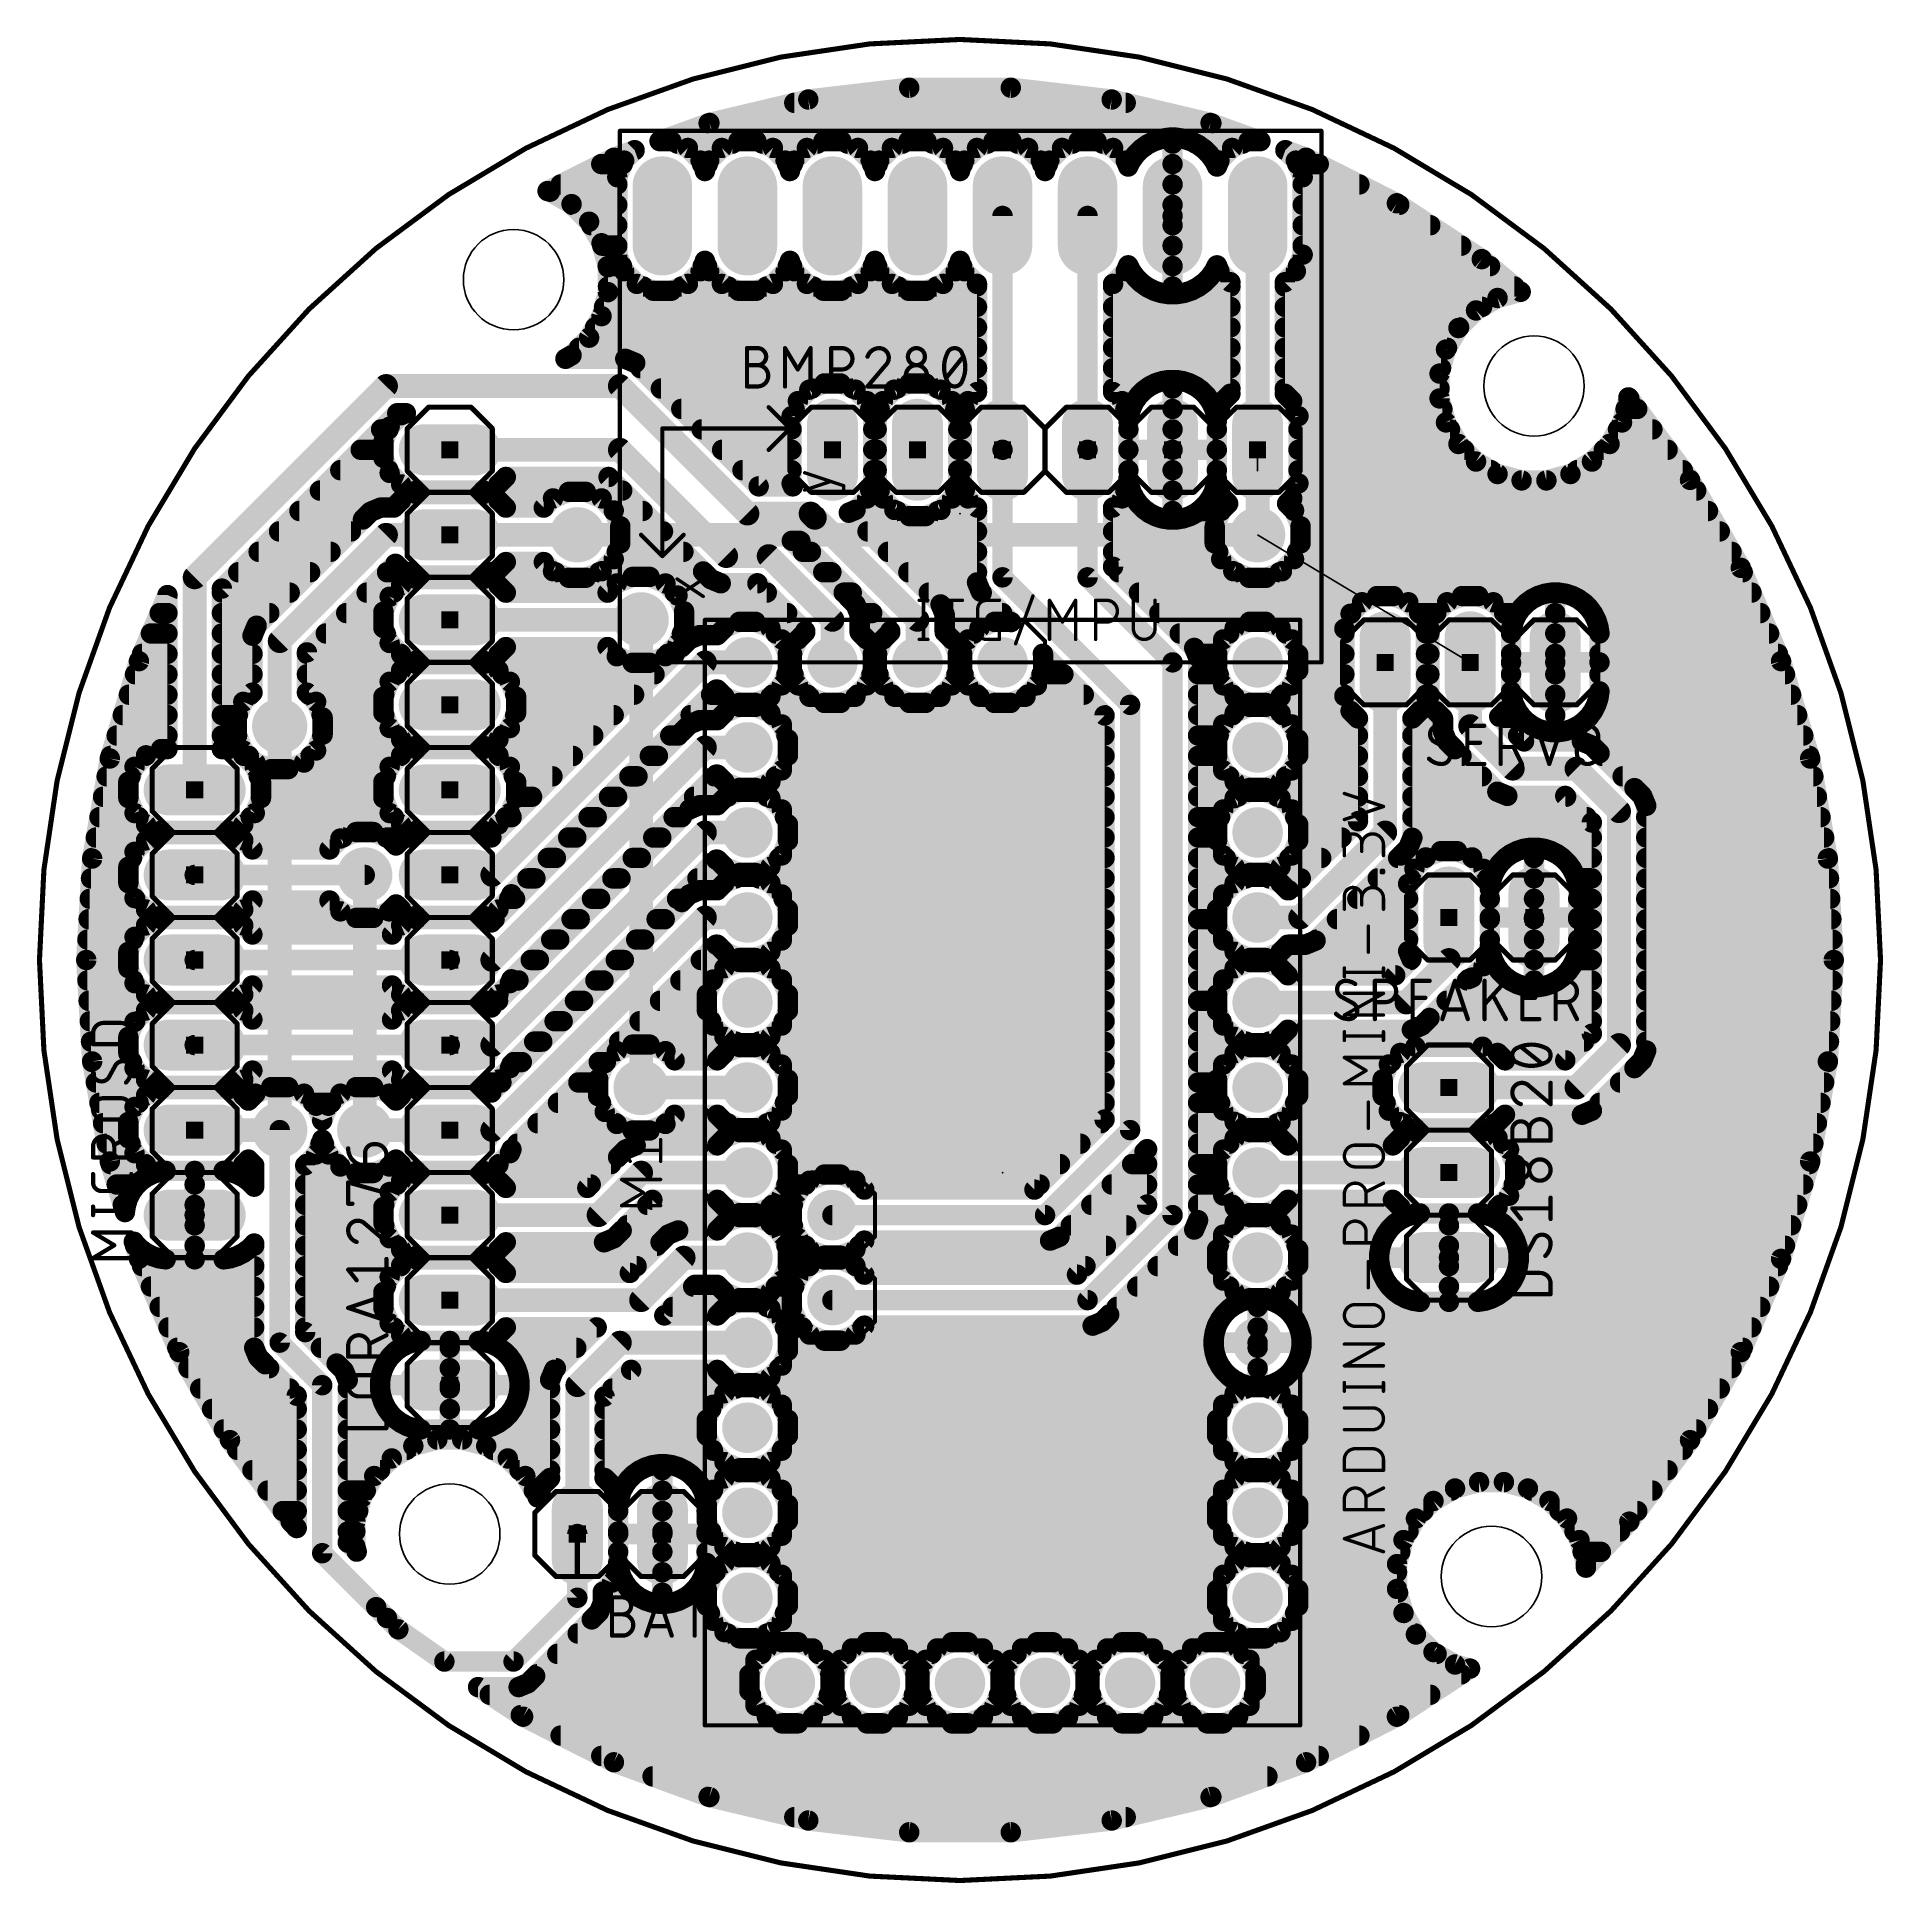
# Model space of a CAD drawing. Extents: x 30.8 to 86, y 18.1 to 73.3.
import ezdxf

# ---------------------------------------------------------------- set-up
doc = ezdxf.new("R2010")
doc.units = 0
for name, color, linetype in [('1', 12, 'CONTINUOUS'), ('16', 132, 'CONTINUOUS'), ('17', 110, 'CONTINUOUS'), ('18', 110, 'CONTINUOUS'), ('19', 53, 'CONTINUOUS'), ('20', 31, 'CONTINUOUS'), ('21', 253, 'CONTINUOUS'), ('23', 53, 'CONTINUOUS'), ('25', 253, 'CONTINUOUS'), ('27', 253, 'CONTINUOUS'), ('51', 253, 'CONTINUOUS')]:
    doc.layers.add(name, color=color, linetype=linetype)

# ---------------------------------------------------------------- blocks, each defined once
blk = doc.blocks.new('RECT')
blk.add_solid([(-0.5, -0.5), (0.5, -0.5), (-0.5, 0.5), (0.5, 0.5)])
blk = doc.blocks.new('LONGP100')
at = {"const_width": 1}
blk.add_lwpolyline([(-0.5, 0), (0.5, 0)], dxfattribs=at)
at = {"const_width": 0.5}
for points in [[(-0.5, 0.25, 1), (-0.5, -0.25)], [(0.5, -0.25, 1), (0.5, 0.25)]]:
    blk.add_lwpolyline(points, format="xyb", dxfattribs=at)
blk = doc.blocks.new('ROUNDP')
at = {"const_width": 0.5}
blk.add_lwpolyline([(0, -0.25, 1), (0, 0.25, 1), (0, -0.25)], format="xyb", dxfattribs=at)
blk = doc.blocks.new('ROUNDV')
at = {"const_width": 0.5}
blk.add_lwpolyline([(0, -0.25, 1), (0, 0.25, 1), (0, -0.25)], format="xyb", dxfattribs=at)

msp = doc.modelspace()

# ---------------------------------------------------------------- linework, layer by layer
at = {"layer": '1'}
for points, const_width in [([(46.99, 58.42), (67.31, 58.42)], 0.7112), ([(48.895, 55.88), (48.895, 41.91)], 0.7112), ([(38.1, 40.64), (38.1, 52.705)], 0.7112), ([(40.64, 48.26), (40.64, 40.64)], 0.7112), ([(46.99, 28.575), (46.99, 27.305)], 0.1524)]:
    msp.add_lwpolyline(points, dxfattribs=dict(at, const_width=const_width))
for points, const_width in [([(46.99, 58.5978, 1), (46.99, 58.2422)], 0.3556), ([(67.31, 58.2422, 1), (67.31, 58.5978)], 0.3556), ([(49.0728, 55.88, 1), (48.7172, 55.88)], 0.3556), ([(38.2778, 52.705, 1), (37.9222, 52.705)], 0.3556), ([(40.8178, 48.26, 1), (40.4622, 48.26)], 0.3556), ([(48.7172, 41.91, 1), (49.0728, 41.91)], 0.3556), ([(37.9222, 40.64, 1), (38.2778, 40.64)], 0.3556), ([(40.4622, 40.64, 1), (40.8178, 40.64)], 0.3556), ([(47.0281, 28.575, 1), (46.9519, 28.575)], 0.0762), ([(46.9519, 27.305, 1), (47.0281, 27.305)], 0.0762)]:
    msp.add_lwpolyline(points, format="xyb", dxfattribs=dict(at, const_width=const_width))
at = {"layer": '16'}
for points, const_width in [([(50.9349, 70.7221), (53.888, 71.422)], 0.6096), ([(53.888, 71.422), (56.9025, 71.7743)], 0.6096), ([(56.9025, 71.7743), (59.9375, 71.7743)], 0.6096), ([(59.9375, 71.7743), (62.952, 71.422)], 0.6096), ([(62.952, 71.422), (65.9051, 70.7221)], 0.6096), ([(53.4711, 71.3232), (63.3688, 71.3232)], 0.6096), ([(49.446, 70.1802), (50.9349, 70.7221)], 0.6096), ([(50.9115, 70.7136), (65.9285, 70.7136)], 0.6096), ([(64.6561, 70.2818), (64.431, 70.2461)], 0.6096), ([(64.77, 70.2818), (64.6561, 70.2818)], 0.6096), ([(64.8839, 70.2818), (64.77, 70.2818)], 0.6096), ([(64.77, 70.2818), (64.77, 67.945)], 0.6096), ([(64.77, 67.945), (64.77, 70.2818)], 0.6096), ([(65.109, 70.2461), (64.8839, 70.2818)], 0.6096), ([(65.9051, 70.7221), (67.394, 70.1802)], 0.6096), ([(48.0829, 69.6841), (48.7013, 69.9092)], 0.6096), ([(48.7013, 69.9092), (48.3887, 69.5966)], 0.6096), ([(49.7978, 70.1802), (49.446, 70.1802)], 0.6096), ([(50.2926, 69.9753), (49.7978, 70.1802)], 0.6096), ([(49.9817, 70.104), (51.6183, 70.104)], 0.6096), ([(50.6713, 69.5966), (50.2926, 69.9753)], 0.6096), ([(51.3074, 69.9753), (50.9287, 69.5966)], 0.6096), ([(51.8022, 70.1802), (51.3074, 69.9753)], 0.6096), ([(52.3378, 70.1802), (51.8022, 70.1802)], 0.6096), ([(52.8326, 69.9753), (52.3378, 70.1802)], 0.6096), ([(52.5217, 70.104), (54.1583, 70.104)], 0.6096), ([(53.2112, 69.5966), (52.8326, 69.9753)], 0.6096), ([(53.8474, 69.9753), (53.4687, 69.5966)], 0.6096), ([(54.3422, 70.1802), (53.8474, 69.9753)], 0.6096), ([(54.8778, 70.1802), (54.3422, 70.1802)], 0.6096), ([(55.3726, 69.9753), (54.8778, 70.1802)], 0.6096), ([(55.0617, 70.104), (56.6983, 70.104)], 0.6096), ([(55.7513, 69.5966), (55.3726, 69.9753)], 0.6096), ([(56.3874, 69.9753), (56.0087, 69.5966)], 0.6096), ([(56.8822, 70.1802), (56.3874, 69.9753)], 0.6096), ([(57.4178, 70.1802), (56.8822, 70.1802)], 0.6096), ([(57.9126, 69.9753), (57.4178, 70.1802)], 0.6096), ([(57.6017, 70.104), (59.2383, 70.104)], 0.6096), ([(58.2913, 69.5966), (57.9126, 69.9753)], 0.6096), ([(58.9274, 69.9753), (58.5487, 69.5966)], 0.6096), ([(59.4222, 70.1802), (58.9274, 69.9753)], 0.6096), ([(59.9578, 70.1802), (59.4222, 70.1802)], 0.6096), ([(60.4526, 69.9753), (59.9578, 70.1802)], 0.6096), ([(60.1417, 70.104), (61.7783, 70.104)], 0.6096), ([(60.8313, 69.5966), (60.4526, 69.9753)], 0.6096), ([(61.4674, 69.9753), (61.0887, 69.5966)], 0.6096), ([(61.9622, 70.1802), (61.4674, 69.9753)], 0.6096), ([(62.4978, 70.1802), (61.9622, 70.1802)], 0.6096), ([(62.9926, 69.9753), (62.4978, 70.1802)], 0.6096), ([(62.6817, 70.104), (64.0735, 70.104)], 0.6096), ([(63.3713, 69.5966), (62.9926, 69.9753)], 0.6096), ([(63.6657, 69.7772), (63.5317, 69.5928)], 0.6096), ([(63.8268, 69.9383), (63.6657, 69.7772)], 0.6096), ([(64.0112, 70.0723), (63.8268, 69.9383)], 0.6096), ([(64.2142, 70.1757), (64.0112, 70.0723)], 0.6096), ([(64.431, 70.2461), (64.2142, 70.1757)], 0.6096), ([(64.77, 70.104), (64.77, 70.104)], 0.6096), ([(65.3258, 70.1757), (65.109, 70.2461)], 0.6096), ([(65.5288, 70.0723), (65.3258, 70.1757)], 0.6096), ([(65.4665, 70.104), (66.8583, 70.104)], 0.6096), ([(65.7132, 69.9383), (65.5288, 70.0723)], 0.6096), ([(65.8743, 69.7772), (65.7132, 69.9383)], 0.6096), ([(66.0083, 69.5928), (65.8743, 69.7772)], 0.6096), ([(66.5474, 69.9753), (66.1687, 69.5966)], 0.6096), ([(67.0422, 70.1802), (66.5474, 69.9753)], 0.6096), ([(67.394, 70.1802), (67.0422, 70.1802)], 0.6096), ([(68.4513, 69.5966), (68.1386, 69.9092)], 0.6096), ([(68.1386, 69.9092), (68.7571, 69.6841)], 0.6096), ([(46.1002, 68.6883), (48.0829, 69.6841)], 0.6096), ([(47.7053, 69.4944), (48.3464, 69.4944)], 0.6096), ([(48.0829, 69.6841), (48.0829, 69.6841)], 0.6096), ([(48.3887, 69.5966), (48.1838, 69.1018)], 0.6096), ([(50.8, 69.2857), (50.6713, 69.5966)], 0.6096), ([(50.7136, 69.4944), (50.8864, 69.4944)], 0.6096), ([(50.9287, 69.5966), (50.8, 69.2857)], 0.6096), ([(53.34, 69.2857), (53.2112, 69.5966)], 0.6096), ([(53.2536, 69.4944), (53.4264, 69.4944)], 0.6096), ([(53.4687, 69.5966), (53.34, 69.2857)], 0.6096), ([(55.88, 69.2857), (55.7513, 69.5966)], 0.6096), ([(55.7936, 69.4944), (55.9664, 69.4944)], 0.6096), ([(56.0087, 69.5966), (55.88, 69.2857)], 0.6096), ([(58.42, 69.2857), (58.2913, 69.5966)], 0.6096), ([(58.3336, 69.4944), (58.5064, 69.4944)], 0.6096), ([(58.5487, 69.5966), (58.42, 69.2857)], 0.6096), ([(60.96, 69.2857), (60.8313, 69.5966)], 0.6096), ([(60.8736, 69.4944), (61.0464, 69.4944)], 0.6096), ([(61.0887, 69.5966), (60.96, 69.2857)], 0.6096), ([(63.4441, 69.4208), (63.3713, 69.5966)], 0.6096), ([(63.4136, 69.4944), (63.4816, 69.4944)], 0.6096), ([(63.5317, 69.5928), (63.4441, 69.4208)], 0.6096), ([(64.77, 69.4944), (64.77, 69.4944)], 0.6096), ([(66.0959, 69.4208), (66.0083, 69.5928)], 0.6096), ([(66.0584, 69.4944), (66.1264, 69.4944)], 0.6096), ([(66.1687, 69.5966), (66.0959, 69.4208)], 0.6096), ([(68.6562, 69.1018), (68.4513, 69.5966)], 0.6096), ([(68.4936, 69.4944), (69.1347, 69.4944)], 0.6096), ([(68.7571, 69.6841), (71.4693, 68.322)], 0.6096), ([(46.1738, 68.6686), (46.1002, 68.6883)], 0.6096), ([(46.817, 68.2972), (46.1738, 68.6686)], 0.6096), ([(46.4915, 68.8848), (48.1838, 68.8848)], 0.6096), ([(48.1838, 69.1018), (48.1838, 66.7882)], 0.6096), ([(64.77, 68.8848), (64.77, 68.8848)], 0.6096), ([(68.6562, 66.7882), (68.6562, 69.1018)], 0.6096), ([(68.6562, 68.8848), (70.3485, 68.8848)], 0.6096), ([(47.3422, 67.772), (46.817, 68.2972)], 0.6096), ([(46.839, 68.2752), (48.1838, 68.2752)], 0.6096), ([(64.77, 68.2752), (64.77, 68.2752)], 0.6096), ([(68.6562, 68.2752), (71.5403, 68.2752)], 0.6096), ([(71.4693, 68.322), (74.0049, 66.6542)], 0.6096), ([(47.7136, 67.1288), (47.3422, 67.772)], 0.6096), ([(47.4036, 67.6656), (48.1838, 67.6656)], 0.6096), ([(59.69, 60.96), (59.69, 67.945)], 0.6096), ([(62.23, 67.945), (62.23, 60.96)], 0.6096), ([(64.77, 65.6082), (64.77, 67.945)], 0.6096), ([(64.77, 67.945), (64.77, 67.945)], 0.6096), ([(64.77, 67.945), (64.77, 65.6082)], 0.6096), ([(64.77, 67.945), (64.77, 67.945)], 0.6096), ([(64.77, 67.6656), (64.77, 67.6656)], 0.6096), ([(67.31, 67.945), (67.31, 60.96)], 0.7112), ([(68.6562, 67.6656), (72.4672, 67.6656)], 0.6096), ([(47.9058, 66.4114), (47.7136, 67.1288)], 0.6096), ([(47.7331, 67.056), (48.1838, 67.056)], 0.6096), ([(64.77, 67.056), (64.77, 67.056)], 0.6096), ([(68.6562, 67.056), (73.3941, 67.056)], 0.6096), ([(47.8964, 66.4464), (48.3254, 66.4464)], 0.6096), ([(48.1838, 66.7882), (48.3887, 66.2934)], 0.6096), ([(50.6713, 66.2934), (50.8, 66.6043)], 0.6096), ([(50.7346, 66.4464), (50.8654, 66.4464)], 0.6096), ([(50.8, 66.6043), (50.9287, 66.2934)], 0.6096), ([(53.2112, 66.2934), (53.34, 66.6043)], 0.6096), ([(53.2746, 66.4464), (53.4054, 66.4464)], 0.6096), ([(53.34, 66.6043), (53.4687, 66.2934)], 0.6096), ([(55.7513, 66.2934), (55.88, 66.6043)], 0.6096), ([(55.8146, 66.4464), (55.9454, 66.4464)], 0.6096), ([(55.88, 66.6043), (56.0087, 66.2934)], 0.6096), ([(58.2913, 66.2934), (58.42, 66.6043)], 0.6096), ([(58.3546, 66.4464), (58.4854, 66.4464)], 0.6096), ([(58.42, 66.6043), (58.5487, 66.2934)], 0.6096), ([(63.3713, 66.2934), (63.4441, 66.4692)], 0.6096), ([(63.4346, 66.4464), (63.4557, 66.4464)], 0.6096), ([(63.4441, 66.4692), (63.5317, 66.2972)], 0.6096), ([(64.77, 66.4464), (64.77, 66.4464)], 0.6096), ([(66.0083, 66.2972), (66.0959, 66.4692)], 0.6096), ([(66.0843, 66.4464), (66.1054, 66.4464)], 0.6096), ([(66.0959, 66.4692), (66.1687, 66.2934)], 0.6096), ([(68.4513, 66.2934), (68.6562, 66.7882)], 0.6096), ([(68.5146, 66.4464), (74.2526, 66.4464)], 0.6096), ([(74.0049, 66.6542), (75.1674, 65.6788)], 0.6096), ([(47.9058, 65.6686), (47.9058, 66.4114)], 0.6096), ([(48.3887, 66.2934), (48.7674, 65.9147)], 0.6096), ([(48.7674, 65.9147), (49.2622, 65.7098)], 0.6096), ([(49.7978, 65.7098), (50.2926, 65.9147)], 0.6096), ([(50.2926, 65.9147), (50.6713, 66.2934)], 0.6096), ([(50.9287, 66.2934), (51.3074, 65.9147)], 0.6096), ([(51.3074, 65.9147), (51.8022, 65.7098)], 0.6096), ([(52.3378, 65.7098), (52.8326, 65.9147)], 0.6096), ([(52.8326, 65.9147), (53.2112, 66.2934)], 0.6096), ([(53.4687, 66.2934), (53.8474, 65.9147)], 0.6096), ([(53.8474, 65.9147), (54.3422, 65.7098)], 0.6096), ([(54.8778, 65.7098), (55.3726, 65.9147)], 0.6096), ([(55.3726, 65.9147), (55.7513, 66.2934)], 0.6096), ([(56.0087, 66.2934), (56.3874, 65.9147)], 0.6096), ([(56.3874, 65.9147), (56.8822, 65.7098)], 0.6096), ([(57.4178, 65.7098), (57.9126, 65.9147)], 0.6096), ([(57.9126, 65.9147), (58.2913, 66.2934)], 0.6096), ([(58.5487, 66.2934), (58.9274, 65.9147)], 0.6096), ([(58.9274, 65.9147), (58.928, 65.9145)], 0.6096), ([(58.928, 65.9145), (58.928, 62.6842)], 0.6096), ([(62.992, 65.9145), (62.9926, 65.9147)], 0.6096), ([(62.992, 62.6842), (62.992, 65.9145)], 0.6096), ([(62.9926, 65.9147), (63.3713, 66.2934)], 0.6096), ([(63.5317, 66.2972), (63.6657, 66.1128)], 0.6096), ([(63.6657, 66.1128), (63.8268, 65.9517)], 0.6096), ([(63.8268, 65.9517), (64.0112, 65.8177)], 0.6096), ([(65.5288, 65.8177), (65.7132, 65.9517)], 0.6096), ([(65.7132, 65.9517), (65.8743, 66.1128)], 0.6096), ([(65.8743, 66.1128), (66.0083, 66.2972)], 0.6096), ([(66.1687, 66.2934), (66.4972, 65.965)], 0.6096), ([(66.4972, 65.965), (66.4972, 62.6334)], 0.6096), ([(68.1228, 65.965), (68.4513, 66.2934)], 0.6096), ([(68.1228, 62.6334), (68.1228, 65.965)], 0.6096), ([(47.7136, 64.9512), (47.9058, 65.6686)], 0.6096), ([(47.9058, 65.8368), (48.9556, 65.8368)], 0.6096), ([(49.2622, 65.7098), (49.7978, 65.7098)], 0.6096), ([(50.1044, 65.8368), (51.4956, 65.8368)], 0.6096), ([(51.8022, 65.7098), (52.3378, 65.7098)], 0.6096), ([(52.6444, 65.8368), (54.0356, 65.8368)], 0.6096), ([(54.3422, 65.7098), (54.8778, 65.7098)], 0.6096), ([(55.1844, 65.8368), (56.5756, 65.8368)], 0.6096), ([(56.8822, 65.7098), (57.4178, 65.7098)], 0.6096), ([(57.7244, 65.8368), (58.928, 65.8368)], 0.6096), ([(62.992, 65.8368), (63.9849, 65.8368)], 0.6096), ([(64.0112, 65.8177), (64.2142, 65.7143)], 0.6096), ([(64.2142, 65.7143), (64.431, 65.6439)], 0.6096), ([(64.431, 65.6439), (64.6561, 65.6082)], 0.6096), ([(64.6561, 65.6082), (64.77, 65.6082)], 0.6096), ([(64.77, 65.8368), (64.77, 65.8368)], 0.6096), ([(64.77, 65.6082), (64.8839, 65.6082)], 0.6096), ([(64.8839, 65.6082), (65.109, 65.6439)], 0.6096), ([(65.109, 65.6439), (65.3258, 65.7143)], 0.6096), ([(65.3258, 65.7143), (65.5288, 65.8177)], 0.6096), ([(65.5551, 65.8368), (66.4972, 65.8368)], 0.6096), ([(68.1228, 65.8368), (74.9791, 65.8368)], 0.6096), ([(74.4762, 65.4936), (73.833, 65.1222)], 0.6096), ([(75.1674, 65.6788), (74.4762, 65.4936)], 0.6096), ([(47.3422, 64.308), (47.7136, 64.9512)], 0.6096), ([(47.7875, 65.2272), (58.928, 65.2272)], 0.6096), ([(62.992, 65.2272), (66.4972, 65.2272)], 0.6096), ([(68.1228, 65.2272), (74.0149, 65.2272)], 0.6096), ([(73.833, 65.1222), (73.3078, 64.597)], 0.6096), ([(46.817, 63.7828), (47.3422, 64.308)], 0.6096), ([(47.5209, 64.6176), (58.928, 64.6176)], 0.6096), ([(62.992, 64.6176), (66.4972, 64.6176)], 0.6096), ([(68.1228, 64.6176), (73.3284, 64.6176)], 0.6096), ([(73.3078, 64.597), (72.9364, 63.9538)], 0.6096), ([(46.6351, 63.6778), (46.817, 63.7828)], 0.6096), ([(48.4217, 63.6778), (46.6351, 63.6778)], 0.6096), ([(47.0422, 64.008), (58.928, 64.008)], 0.6096), ([(48.7204, 63.5541), (48.4217, 63.6778)], 0.6096), ([(62.992, 64.008), (66.4972, 64.008)], 0.6096), ([(68.1228, 64.008), (72.9677, 64.008)], 0.6096), ([(72.9364, 63.9538), (72.7442, 63.2364)], 0.6096), ([(52.4067, 59.8678), (48.7204, 63.5541)], 0.6096), ([(48.8761, 63.3984), (58.928, 63.3984)], 0.6096), ([(62.992, 63.3984), (66.4972, 63.3984)], 0.6096), ([(68.1228, 63.3984), (72.7876, 63.3984)], 0.6096), ([(72.7442, 63.2364), (72.7442, 62.4936)], 0.6096), ([(35.56, 57.15), (41.275, 62.865)], 0.7112), ([(41.275, 62.865), (48.26, 62.865)], 0.7112), ([(48.26, 62.865), (52.07, 59.055)], 0.7112), ([(49.4857, 62.7888), (53.9996, 62.7888)], 0.6096), ([(53.9194, 62.7556), (53.5764, 62.4126)], 0.6096), ([(54.3675, 62.9412), (53.9194, 62.7556)], 0.6096), ([(54.8525, 62.9412), (54.3675, 62.9412)], 0.6096), ([(55.3006, 62.7556), (54.8525, 62.9412)], 0.6096), ([(55.2204, 62.7888), (56.5396, 62.7888)], 0.6096), ([(55.6436, 62.4126), (55.3006, 62.7556)], 0.6096), ([(56.4594, 62.7556), (56.1164, 62.4126)], 0.6096), ([(56.9075, 62.9412), (56.4594, 62.7556)], 0.6096), ([(57.3925, 62.9412), (56.9075, 62.9412)], 0.6096), ([(57.8406, 62.7556), (57.3925, 62.9412)], 0.6096), ([(57.7604, 62.7888), (58.928, 62.7888)], 0.6096), ([(58.1836, 62.4126), (57.8406, 62.7556)], 0.6096), ([(58.928, 62.6842), (58.6564, 62.4126)], 0.6096), ([(62.992, 62.7888), (63.9913, 62.7888)], 0.6096), ([(63.2636, 62.4126), (62.992, 62.6842)], 0.6096), ([(63.7626, 62.5824), (63.6404, 62.4143)], 0.6096), ([(63.9096, 62.7294), (63.7626, 62.5824)], 0.6096), ([(64.0777, 62.8516), (63.9096, 62.7294)], 0.6096), ([(64.263, 62.946), (64.0777, 62.8516)], 0.6096), ([(64.4607, 63.0103), (64.263, 62.946)], 0.6096), ([(64.666, 63.0428), (64.4607, 63.0103)], 0.6096), ([(64.77, 63.0428), (64.666, 63.0428)], 0.6096), ([(64.874, 63.0428), (64.77, 63.0428)], 0.6096), ([(64.77, 63.0428), (64.77, 60.96)], 0.6096), ([(64.77, 60.96), (64.77, 63.0428)], 0.6096), ([(64.77, 62.7888), (64.77, 62.7888)], 0.6096), ([(65.0793, 63.0103), (64.874, 63.0428)], 0.6096), ([(65.277, 62.946), (65.0793, 63.0103)], 0.6096), ([(65.4622, 62.8516), (65.277, 62.946)], 0.6096), ([(65.6304, 62.7294), (65.4622, 62.8516)], 0.6096), ([(65.5487, 62.7888), (66.4972, 62.7888)], 0.6096), ([(65.7774, 62.5824), (65.6304, 62.7294)], 0.6096), ([(65.8996, 62.4143), (65.7774, 62.5824)], 0.6096), ([(66.4972, 62.6334), (66.2764, 62.4126)], 0.6096), ([(68.1228, 62.7888), (72.7442, 62.7888)], 0.6096), ([(68.3436, 62.4126), (68.1228, 62.6334)], 0.6096), ([(36.3728, 56.8133), (41.6117, 62.0522)], 0.6096), ([(41.6117, 62.0522), (41.8689, 62.0522)], 0.6096), ([(41.8689, 62.0522), (41.7274, 61.9936)], 0.6096), ([(50.0953, 62.1792), (53.4797, 62.1792)], 0.6096), ([(53.5764, 62.4126), (53.3908, 61.9645)], 0.6096), ([(55.8292, 61.9645), (55.6436, 62.4126)], 0.6096), ([(55.7403, 62.1792), (56.0197, 62.1792)], 0.6096), ([(56.1164, 62.4126), (55.9308, 61.9645)], 0.6096), ([(58.3692, 61.9645), (58.1836, 62.4126)], 0.6096), ([(58.2803, 62.1792), (58.5597, 62.1792)], 0.6096), ([(58.6564, 62.4126), (58.4708, 61.9645)], 0.6096), ([(63.4492, 61.9645), (63.2636, 62.4126)], 0.6096), ([(63.3603, 62.1792), (63.5298, 62.1792)], 0.6096), ([(63.4817, 62.0313), (63.4492, 61.826)], 0.6096), ([(63.546, 62.229), (63.4817, 62.0313)], 0.6096), ([(63.6404, 62.4143), (63.546, 62.229)], 0.6096), ([(64.77, 62.1792), (64.77, 62.1792)], 0.6096), ([(65.994, 62.229), (65.8996, 62.4143)], 0.6096), ([(66.0583, 62.0313), (65.994, 62.229)], 0.6096), ([(66.0102, 62.1792), (66.1797, 62.1792)], 0.6096), ([(66.0908, 61.826), (66.0583, 62.0313)], 0.6096), ([(66.2764, 62.4126), (66.0908, 61.9645)], 0.6096), ([(68.5292, 61.9645), (68.3436, 62.4126)], 0.6096), ([(68.4403, 62.1792), (72.8285, 62.1792)], 0.6096), ([(72.7442, 62.4936), (72.9364, 61.7762)], 0.6096), ([(78.1936, 61.7762), (78.3858, 62.4936)], 0.6096), ([(78.3015, 62.1792), (78.6483, 62.1792)], 0.6096), ([(78.3858, 62.4936), (78.3858, 62.5242)], 0.6096), ([(78.3858, 62.5242), (78.4126, 62.4958)], 0.6096), ([(78.4126, 62.4958), (80.225, 60.0614)], 0.6096), ([(41.1291, 61.5696), (41.3509, 61.5696)], 0.6096), ([(41.3844, 61.6506), (41.1988, 61.2025)], 0.6096), ([(41.7274, 61.9936), (41.3844, 61.6506)], 0.6096), ([(50.7049, 61.5696), (53.3908, 61.5696)], 0.6096), ([(53.3908, 61.9645), (53.3908, 59.9555)], 0.6096), ([(55.8292, 59.9555), (55.8292, 61.9645)], 0.6096), ([(55.8292, 61.5696), (55.9308, 61.5696)], 0.6096), ([(55.9308, 61.9645), (55.9308, 59.9555)], 0.6096), ([(58.3692, 59.9555), (58.3692, 61.9645)], 0.6096), ([(58.3692, 61.5696), (58.4708, 61.5696)], 0.6096), ([(58.4708, 61.9645), (58.4708, 59.9555)], 0.6096), ([(63.4492, 59.9555), (63.4492, 61.9645)], 0.6096), ([(63.4492, 61.826), (63.4492, 60.96)], 0.6096), ([(63.4492, 61.5696), (63.4492, 61.5696)], 0.6096), ([(64.77, 61.5696), (64.77, 61.5696)], 0.6096), ([(66.0908, 61.9645), (66.0908, 59.9555)], 0.6096), ([(66.0908, 60.96), (66.0908, 61.826)], 0.6096), ([(66.0908, 61.5696), (66.0908, 61.5696)], 0.6096), ([(68.5292, 59.9555), (68.5292, 61.9645)], 0.6096), ([(68.5292, 61.5696), (73.0557, 61.5696)], 0.6096), ([(72.9364, 61.7762), (73.3078, 61.133)], 0.6096), ([(77.8222, 61.133), (78.1936, 61.7762)], 0.6096), ([(78.0743, 61.5696), (79.1021, 61.5696)], 0.6096), ([(40.5195, 60.96), (41.1988, 60.96)], 0.6096), ([(41.1988, 61.2025), (41.1988, 60.7175)], 0.6096), ([(43.18, 60.96), (48.26, 60.96)], 0.7112), ([(48.26, 60.96), (51.435, 57.785)], 0.7112), ([(51.3145, 60.96), (53.3908, 60.96)], 0.6096), ([(55.8292, 60.96), (55.9308, 60.96)], 0.6096), ([(58.3692, 60.96), (58.4708, 60.96)], 0.6096), ([(59.69, 57.15), (59.69, 60.96)], 0.6096), ([(62.23, 60.96), (62.23, 57.15)], 0.6096), ([(63.4492, 60.96), (64.77, 60.96)], 0.6096), ([(64.77, 60.96), (63.4492, 60.96)], 0.6096), ([(63.4492, 60.96), (63.4492, 60.094)], 0.6096), ([(63.4492, 60.96), (64.77, 60.96)], 0.6096), ([(64.77, 60.96), (64.77, 60.96)], 0.6096), ([(64.77, 60.96), (64.77, 60.96)], 0.6096), ([(64.77, 58.8772), (64.77, 60.96)], 0.6096), ([(64.77, 60.96), (64.77, 60.96)], 0.6096), ([(64.77, 60.96), (64.77, 58.8772)], 0.6096), ([(66.0908, 60.96), (64.77, 60.96)], 0.6096), ([(64.77, 60.96), (64.77, 60.96)], 0.6096), ([(64.77, 60.96), (66.0908, 60.96)], 0.6096), ([(64.77, 60.96), (66.0908, 60.96)], 0.6096), ([(66.0908, 60.094), (66.0908, 60.96)], 0.6096), ([(68.5292, 60.96), (73.4808, 60.96)], 0.6096), ([(73.3078, 61.133), (73.833, 60.6078)], 0.6096), ([(77.297, 60.6078), (77.8222, 61.133)], 0.6096), ([(77.6492, 60.96), (79.556, 60.96)], 0.6096), ([(41.1988, 60.7175), (41.3844, 60.2694)], 0.6096), ([(67.31, 58.42), (67.31, 60.325)], 0.7112), ([(73.833, 60.6078), (74.4762, 60.2364)], 0.6096), ([(76.6538, 60.2364), (77.297, 60.6078)], 0.6096), ([(39.9099, 60.3504), (41.3509, 60.3504)], 0.6096), ([(41.3844, 60.2694), (41.7274, 59.9264)], 0.6096), ([(41.7274, 59.9264), (42.1755, 59.7408)], 0.6096), ([(44.1845, 59.7408), (44.6326, 59.9264)], 0.6096), ([(44.6326, 59.9264), (44.8534, 60.1472)], 0.6096), ([(44.8534, 60.1472), (47.9233, 60.1472)], 0.6096), ([(47.9233, 60.1472), (50.7459, 57.3246)], 0.6096), ([(51.9241, 60.3504), (53.3908, 60.3504)], 0.6096), ([(53.4271, 59.8678), (52.4067, 59.8678)], 0.6096), ([(53.3908, 59.9555), (53.4271, 59.8678)], 0.6096), ([(55.6436, 59.5074), (55.8292, 59.9555)], 0.6096), ([(55.8292, 60.3504), (55.9308, 60.3504)], 0.6096), ([(55.9308, 59.9555), (56.1164, 59.5074)], 0.6096), ([(58.1836, 59.5074), (58.3692, 59.9555)], 0.6096), ([(58.3692, 60.3504), (58.4708, 60.3504)], 0.6096), ([(58.4708, 59.9555), (58.6564, 59.5074)], 0.6096), ([(63.2636, 59.5074), (63.4492, 59.9555)], 0.6096), ([(63.4492, 60.3504), (63.4492, 60.3504)], 0.6096), ([(63.4492, 60.094), (63.4817, 59.8887)], 0.6096), ([(63.4817, 59.8887), (63.546, 59.691)], 0.6096), ([(64.77, 60.3504), (64.77, 60.3504)], 0.6096), ([(65.994, 59.691), (66.0583, 59.8887)], 0.6096), ([(66.0583, 59.8887), (66.0908, 60.094)], 0.6096), ([(66.0908, 60.3504), (66.0908, 60.3504)], 0.6096), ([(66.0908, 59.9555), (66.2764, 59.5074)], 0.6096), ([(68.3436, 59.5074), (68.5292, 59.9555)], 0.6096), ([(68.5292, 60.3504), (74.2788, 60.3504)], 0.6096), ([(74.4762, 60.2364), (75.1936, 60.0442)], 0.6096), ([(75.1936, 60.0442), (75.9364, 60.0442)], 0.6096), ([(75.9364, 60.0442), (76.6538, 60.2364)], 0.6096), ([(76.8512, 60.3504), (80.0098, 60.3504)], 0.6096), ([(80.225, 60.0614), (81.7425, 57.433)], 0.6096), ([(39.3003, 59.7408), (42.1755, 59.7408)], 0.6096), ([(41.7274, 59.4536), (41.5066, 59.2328)], 0.6096), ([(42.1755, 59.6392), (41.7274, 59.4536)], 0.6096), ([(42.1755, 59.7408), (44.1845, 59.7408)], 0.6096), ([(44.1845, 59.6392), (42.1755, 59.6392)], 0.6096), ([(44.1845, 59.7408), (48.3297, 59.7408)], 0.6096), ([(44.6326, 59.4536), (44.1845, 59.6392)], 0.6096), ([(44.8534, 59.2328), (44.6326, 59.4536)], 0.6096), ([(46.2634, 59.5074), (45.9888, 59.2328)], 0.6096), ([(46.7349, 59.7027), (46.2634, 59.5074)], 0.6096), ([(47.2451, 59.7027), (46.7349, 59.7027)], 0.6096), ([(47.7166, 59.5074), (47.2451, 59.7027)], 0.6096), ([(48.0774, 59.1466), (47.7166, 59.5074)], 0.6096), ([(55.3006, 59.1644), (55.6436, 59.5074)], 0.6096), ([(55.7403, 59.7408), (56.0197, 59.7408)], 0.6096), ([(56.1164, 59.5074), (56.4594, 59.1644)], 0.6096), ([(57.8406, 59.1644), (58.1836, 59.5074)], 0.6096), ([(58.2803, 59.7408), (58.5597, 59.7408)], 0.6096), ([(58.6564, 59.5074), (58.928, 59.2358)], 0.6096), ([(62.992, 59.2358), (63.2636, 59.5074)], 0.6096), ([(63.3603, 59.7408), (63.5298, 59.7408)], 0.6096), ([(63.546, 59.691), (63.6404, 59.5057)], 0.6096), ([(63.6404, 59.5057), (63.7626, 59.3376)], 0.6096), ([(63.7626, 59.3376), (63.9096, 59.1906)], 0.6096), ([(64.77, 59.7408), (64.77, 59.7408)], 0.6096), ([(65.6304, 59.1906), (65.7774, 59.3376)], 0.6096), ([(65.7774, 59.3376), (65.8996, 59.5057)], 0.6096), ([(65.8996, 59.5057), (65.994, 59.691)], 0.6096), ([(66.0102, 59.7408), (66.1797, 59.7408)], 0.6096), ([(66.4299, 59.3539), (66.2226, 59.1466)], 0.6096), ([(66.2764, 59.5074), (66.4299, 59.3539)], 0.6096), ([(68.1901, 59.3539), (68.3436, 59.5074)], 0.6096), ([(68.3974, 59.1466), (68.1901, 59.3539)], 0.6096), ([(68.4403, 59.7408), (80.4101, 59.7408)], 0.6096), ([(40.5859, 58.8804), (37.4109, 55.7054)], 0.6096), ([(38.6907, 59.1312), (40.868, 59.1312)], 0.6096), ([(40.8146, 59.1091), (40.5859, 58.8804)], 0.6096), ([(41.1133, 59.2328), (40.8146, 59.1091)], 0.6096), ([(41.5066, 59.2328), (41.1133, 59.2328)], 0.6096), ([(45.9888, 59.2328), (44.8534, 59.2328)], 0.6096), ([(48.2727, 58.6751), (48.0774, 59.1466)], 0.6096), ([(48.0838, 59.1312), (48.9393, 59.1312)], 0.6096), ([(52.07, 59.055), (53.9569, 59.055)], 0.7112), ([(53.9569, 59.055), (54.0839, 58.928)], 0.7112), ([(54.0839, 58.928), (54.102, 58.928)], 0.7112), ([(54.102, 58.928), (57.15, 55.88)], 0.7112), ([(55.0987, 59.0808), (55.3006, 59.1644)], 0.6096), ([(57.8391, 56.3404), (55.0987, 59.0808)], 0.6096), ([(55.2204, 59.1312), (56.5396, 59.1312)], 0.6096), ([(56.4594, 59.1644), (56.9075, 58.9788)], 0.6096), ([(56.9075, 58.9788), (57.3925, 58.9788)], 0.6096), ([(57.3925, 58.9788), (57.8406, 59.1644)], 0.6096), ([(57.7604, 59.1312), (58.928, 59.1312)], 0.6096), ([(58.928, 59.2358), (58.928, 56.9984)], 0.6096), ([(62.992, 57.4656), (62.992, 59.2358)], 0.6096), ([(62.992, 59.1312), (63.9912, 59.1312)], 0.6096), ([(63.9096, 59.1906), (64.0777, 59.0684)], 0.6096), ([(64.0777, 59.0684), (64.263, 58.974)], 0.6096), ([(64.263, 58.974), (64.4607, 58.9097)], 0.6096), ([(64.4607, 58.9097), (64.666, 58.8772)], 0.6096), ([(64.666, 58.8772), (64.77, 58.8772)], 0.6096), ([(64.77, 59.1312), (64.77, 59.1312)], 0.6096), ([(64.77, 58.8772), (64.874, 58.8772)], 0.6096), ([(64.874, 58.8772), (65.0793, 58.9097)], 0.6096), ([(65.0793, 58.9097), (65.277, 58.974)], 0.6096), ([(65.277, 58.974), (65.4622, 59.0684)], 0.6096), ([(65.4622, 59.0684), (65.6304, 59.1906)], 0.6096), ([(65.5488, 59.1312), (66.2162, 59.1312)], 0.6096), ([(66.2226, 59.1466), (66.0273, 58.6751)], 0.6096), ([(68.5927, 58.6751), (68.3974, 59.1466)], 0.6096), ([(68.4038, 59.1312), (80.762, 59.1312)], 0.6096), ([(38.1, 55.245), (41.275, 58.42)], 0.7112), ([(38.0811, 58.5216), (40.2271, 58.5216)], 0.6096), ([(41.275, 58.42), (43.18, 58.42)], 0.7112), ([(43.18, 58.42), (46.99, 58.42)], 0.7112), ([(48.0774, 57.6934), (48.2727, 58.1649)], 0.6096), ([(48.2727, 58.1649), (48.2727, 58.6751)], 0.6096), ([(48.2727, 58.5216), (49.5489, 58.5216)], 0.6096), ([(55.0704, 56.5691), (53.3973, 58.2422)], 0.6096), ([(53.3973, 58.2422), (53.6203, 58.2422)], 0.6096), ([(53.6203, 58.2422), (53.6235, 58.2389)], 0.6096), ([(53.6235, 58.2389), (53.6544, 58.2262)], 0.6096), ([(53.6544, 58.2262), (56.3372, 55.5433)], 0.6096), ([(55.6579, 58.5216), (58.928, 58.5216)], 0.6096), ([(62.992, 58.5216), (66.0273, 58.5216)], 0.6096), ([(66.0273, 58.6751), (66.0273, 58.1649)], 0.6096), ([(66.0273, 58.1649), (66.2226, 57.6934)], 0.6096), ([(68.3974, 57.6934), (68.5927, 58.1649)], 0.6096), ([(68.5927, 58.1649), (68.5927, 58.6751)], 0.6096), ([(68.5927, 58.5216), (81.114, 58.5216)], 0.6096), ([(37.4715, 57.912), (39.6175, 57.912)], 0.6096), ([(44.6326, 57.3864), (44.8534, 57.6072)], 0.6096), ([(44.8534, 57.6072), (45.9888, 57.6072)], 0.6096), ([(45.9888, 57.6072), (46.2634, 57.3326)], 0.6096), ([(47.7166, 57.3326), (48.0774, 57.6934)], 0.6096), ([(48.168, 57.912), (50.1585, 57.912)], 0.6096), ([(51.435, 57.785), (52.705, 57.785)], 0.7112), ([(52.705, 57.785), (54.61, 55.88)], 0.7112), ([(53.7275, 57.912), (53.9685, 57.912)], 0.6096), ([(56.2675, 57.912), (58.928, 57.912)], 0.6096), ([(62.992, 57.912), (66.132, 57.912)], 0.6096), ([(66.2226, 57.6934), (66.5834, 57.3326)], 0.6096), ([(68.0366, 57.3326), (68.3974, 57.6934)], 0.6096), ([(68.488, 57.912), (81.4659, 57.912)], 0.6096), ([(35.56, 50.8), (35.56, 57.15)], 0.7112), ([(36.8619, 57.3024), (39.0079, 57.3024)], 0.6096), ([(38.9128, 54.9083), (41.5591, 57.5547)], 0.6096), ([(41.3069, 57.3024), (41.9302, 57.3024)], 0.6096), ([(41.5591, 57.5547), (41.7274, 57.3864)], 0.6096), ([(41.7274, 57.3864), (42.1755, 57.2008)], 0.6096), ([(42.1755, 57.0992), (41.7274, 56.9136)], 0.6096), ([(42.1755, 57.2008), (44.1845, 57.2008)], 0.6096), ([(44.1845, 57.0992), (42.1755, 57.0992)], 0.6096), ([(44.1845, 57.2008), (44.6326, 57.3864)], 0.6096), ([(44.6326, 56.9136), (44.1845, 57.0992)], 0.6096), ([(44.4298, 57.3024), (46.3363, 57.3024)], 0.6096), ([(46.2634, 57.3326), (46.7349, 57.1373)], 0.6096), ([(46.7349, 57.1373), (47.2451, 57.1373)], 0.6096), ([(47.2451, 57.1373), (47.7166, 57.3326)], 0.6096), ([(47.6437, 57.3024), (50.7681, 57.3024)], 0.6096), ([(48.6399, 57.1627), (48.1684, 56.9674)], 0.6096), ([(49.1501, 57.1627), (48.6399, 57.1627)], 0.6096), ([(49.6216, 56.9674), (49.1501, 57.1627)], 0.6096), ([(50.7459, 57.3246), (50.9746, 57.0959)], 0.6096), ([(50.9746, 57.0959), (51.2733, 56.9722)], 0.6096), ([(54.3371, 57.3024), (54.5781, 57.3024)], 0.6096), ([(56.8771, 57.3024), (58.928, 57.3024)], 0.6096), ([(63.5, 53.34), (59.69, 57.15)], 0.6096), ([(62.23, 57.15), (64.77, 54.61)], 0.6096), ([(65.416, 55.0416), (62.992, 57.4656)], 0.6096), ([(63.1552, 57.3024), (66.6563, 57.3024)], 0.6096), ([(66.5834, 57.3326), (67.0549, 57.1373)], 0.6096), ([(67.0549, 57.1373), (67.5651, 57.1373)], 0.6096), ([(67.5651, 57.1373), (68.0366, 57.3326)], 0.6096), ([(67.9637, 57.3024), (81.7988, 57.3024)], 0.6096), ([(81.7425, 57.433), (82.9446, 54.6462)], 0.6096), ([(33.8954, 54.6462), (34.7472, 56.6208)], 0.6096), ([(34.7472, 56.6208), (34.7472, 52.0192)], 0.6096), ([(36.3728, 52.0192), (36.3728, 56.8133)], 0.6096), ([(36.3728, 56.6928), (38.3983, 56.6928)], 0.6096), ([(40.6973, 56.6928), (41.5066, 56.6928)], 0.6096), ([(41.3844, 56.5706), (41.1988, 56.1225)], 0.6096), ([(41.7274, 56.9136), (41.3844, 56.5706)], 0.6096), ([(44.8534, 56.6928), (44.6326, 56.9136)], 0.6096), ([(47.8938, 56.6928), (44.8534, 56.6928)], 0.6096), ([(44.8534, 56.6928), (47.8938, 56.6928)], 0.6096), ([(48.1684, 56.9674), (47.8938, 56.6928)], 0.6096), ([(49.9824, 56.6066), (49.6216, 56.9674)], 0.6096), ([(49.8962, 56.6928), (52.6477, 56.6928)], 0.6096), ([(50.1777, 56.1351), (49.9824, 56.6066)], 0.6096), ([(51.2733, 56.9722), (52.3683, 56.9722)], 0.6096), ([(52.3683, 56.9722), (53.7972, 55.5433)], 0.6096), ([(54.9467, 56.6928), (55.1877, 56.6928)], 0.6096), ([(55.2991, 56.3404), (55.0704, 56.5691)], 0.6096), ([(57.4867, 56.6928), (59.0696, 56.6928)], 0.6096), ([(58.928, 56.9984), (59.044, 56.7184)], 0.6096), ([(59.044, 56.7184), (59.9484, 55.8139)], 0.6096), ([(63.7648, 56.6928), (82.0618, 56.6928)], 0.6096), ([(70.8775, 56.5912), (70.4294, 56.4056)], 0.6096), ([(71.3625, 56.5912), (70.8775, 56.5912)], 0.6096), ([(71.8106, 56.4056), (71.3625, 56.5912)], 0.6096), ([(73.4175, 56.5912), (72.9694, 56.4056)], 0.6096), ([(73.9025, 56.5912), (73.4175, 56.5912)], 0.6096), ([(74.3506, 56.4056), (73.9025, 56.5912)], 0.6096), ([(75.5077, 56.5016), (75.3396, 56.3794)], 0.6096), ([(75.693, 56.596), (75.5077, 56.5016)], 0.6096), ([(75.8907, 56.6603), (75.693, 56.596)], 0.6096), ([(76.096, 56.6928), (75.8907, 56.6603)], 0.6096), ([(76.2, 56.6928), (76.096, 56.6928)], 0.6096), ([(76.304, 56.6928), (76.2, 56.6928)], 0.6096), ([(76.2, 56.6928), (76.2, 54.61)], 0.6096), ([(76.2, 54.61), (76.2, 56.6928)], 0.6096), ([(76.5093, 56.6603), (76.304, 56.6928)], 0.6096), ([(76.707, 56.596), (76.5093, 56.6603)], 0.6096), ([(76.8923, 56.5016), (76.707, 56.596)], 0.6096), ([(77.0604, 56.3794), (76.8923, 56.5016)], 0.6096), ([(34.5153, 56.0832), (34.7472, 56.0832)], 0.6096), ([(36.3728, 56.0832), (37.7887, 56.0832)], 0.6096), ([(40.0877, 56.0832), (41.1988, 56.0832)], 0.6096), ([(41.1988, 56.1225), (41.1988, 55.6375)], 0.6096), ([(50.1777, 55.6249), (50.1777, 56.1351)], 0.6096), ([(50.1777, 56.0832), (53.2573, 56.0832)], 0.6096), ([(55.4228, 56.0417), (55.2991, 56.3404)], 0.6096), ([(55.4056, 56.0832), (55.7973, 56.0832)], 0.6096), ([(55.4228, 55.5101), (55.4228, 56.0417)], 0.6096), ([(57.9628, 56.0417), (57.8391, 56.3404)], 0.6096), ([(57.9456, 56.0832), (59.6792, 56.0832)], 0.6096), ([(57.9628, 55.5101), (57.9628, 56.0417)], 0.6096), ([(64.3744, 56.0832), (70.107, 56.0832)], 0.6096), ([(70.0864, 56.0626), (69.9008, 55.6145)], 0.6096), ([(70.4294, 56.4056), (70.0864, 56.0626)], 0.6096), ([(72.1536, 56.0626), (71.8106, 56.4056)], 0.6096), ([(72.133, 56.0832), (72.647, 56.0832)], 0.6096), ([(72.3392, 55.6145), (72.1536, 56.0626)], 0.6096), ([(72.6264, 56.0626), (72.4408, 55.6145)], 0.6096), ([(72.9694, 56.4056), (72.6264, 56.0626)], 0.6096), ([(74.6936, 56.0626), (74.3506, 56.4056)], 0.6096), ([(74.673, 56.0832), (75.0841, 56.0832)], 0.6096), ([(74.8792, 55.6145), (74.6936, 56.0626)], 0.6096), ([(75.0704, 56.0643), (74.976, 55.879)], 0.6096), ([(75.1925, 56.2324), (75.0704, 56.0643)], 0.6096), ([(75.3396, 56.3794), (75.1925, 56.2324)], 0.6096), ([(76.2, 56.0832), (76.2, 56.0832)], 0.6096), ([(77.2074, 56.2324), (77.0604, 56.3794)], 0.6096), ([(77.3296, 56.0643), (77.2074, 56.2324)], 0.6096), ([(77.3159, 56.0832), (82.3247, 56.0832)], 0.6096), ([(77.424, 55.879), (77.3296, 56.0643)], 0.6096), ([(34.2523, 55.4736), (34.7472, 55.4736)], 0.6096), ([(36.3728, 55.4736), (37.3149, 55.4736)], 0.6096), ([(37.4109, 55.7054), (37.2872, 55.4067)], 0.6096), ([(37.2872, 55.4067), (37.2872, 53.7062)], 0.6096), ([(39.4781, 55.4736), (41.2667, 55.4736)], 0.6096), ([(41.1988, 55.6375), (41.3844, 55.1894)], 0.6096), ([(43.18, 55.88), (48.895, 55.88)], 0.7112), ([(49.9824, 55.1534), (50.1777, 55.6249)], 0.6096), ([(50.115, 55.4736), (51.2207, 55.4736)], 0.6096), ([(50.6383, 55.4228), (50.3396, 55.2991)], 0.6096), ([(51.1699, 55.4228), (50.6383, 55.4228)], 0.6096), ([(51.3839, 55.6368), (51.1699, 55.4228)], 0.6096), ([(51.8291, 55.8212), (51.3839, 55.6368)], 0.6096), ([(52.3109, 55.8212), (51.8291, 55.8212)], 0.6096), ([(52.7561, 55.6368), (52.3109, 55.8212)], 0.6096), ([(53.0968, 55.2961), (52.7561, 55.6368)], 0.6096), ([(52.9193, 55.4736), (53.7607, 55.4736)], 0.6096), ([(53.7972, 55.5101), (53.5832, 55.2961)], 0.6096), ([(53.7972, 55.5433), (53.7972, 55.5101)], 0.6096), ([(54.61, 55.88), (54.61, 54.61)], 0.7112), ([(55.6368, 55.2961), (55.4228, 55.5101)], 0.6096), ([(55.4593, 55.4736), (56.3007, 55.4736)], 0.6096), ([(56.3372, 55.5101), (56.1232, 55.2961)], 0.6096), ([(56.3372, 55.5433), (56.3372, 55.5101)], 0.6096), ([(57.15, 55.88), (57.15, 54.61)], 0.7112), ([(58.1768, 55.2961), (57.9628, 55.5101)], 0.6096), ([(57.9993, 55.4736), (58.8407, 55.4736)], 0.6096), ([(59.0039, 55.6368), (58.6632, 55.2961)], 0.6096), ([(59.4491, 55.8212), (59.0039, 55.6368)], 0.6096), ([(59.9309, 55.8212), (59.4491, 55.8212)], 0.6096), ([(59.9484, 55.8139), (59.9309, 55.8212)], 0.6096), ([(64.984, 55.4736), (66.4607, 55.4736)], 0.6096), ([(66.6239, 55.6368), (66.2832, 55.2961)], 0.6096), ([(67.0691, 55.8212), (66.6239, 55.6368)], 0.6096), ([(67.5509, 55.8212), (67.0691, 55.8212)], 0.6096), ([(67.9961, 55.6368), (67.5509, 55.8212)], 0.6096), ([(68.3368, 55.2961), (67.9961, 55.6368)], 0.6096), ([(68.1593, 55.4736), (69.9008, 55.4736)], 0.6096), ([(69.9008, 55.6145), (69.9008, 53.6055)], 0.6096), ([(72.3392, 53.6055), (72.3392, 55.6145)], 0.6096), ([(72.3392, 55.4736), (72.4408, 55.4736)], 0.6096), ([(72.4408, 55.6145), (72.4408, 53.6055)], 0.6096), ([(74.9117, 55.6813), (74.8792, 55.476)], 0.6096), ([(74.8792, 53.6055), (74.8792, 55.6145)], 0.6096), ([(74.8792, 55.476), (74.8792, 54.61)], 0.6096), ([(74.8792, 55.4736), (74.8792, 55.4736)], 0.6096), ([(74.976, 55.879), (74.9117, 55.6813)], 0.6096), ([(76.2, 55.4736), (76.2, 55.4736)], 0.6096), ([(77.4883, 55.6813), (77.424, 55.879)], 0.6096), ([(77.5208, 55.476), (77.4883, 55.6813)], 0.6096), ([(77.5208, 54.61), (77.5208, 55.476)], 0.6096), ([(77.5208, 55.4736), (82.5877, 55.4736)], 0.6096), ([(33.9894, 54.864), (34.7472, 54.864)], 0.6096), ([(36.3728, 54.864), (37.2872, 54.864)], 0.6096), ([(38.1, 52.705), (38.1, 55.245)], 0.7112), ([(38.9128, 53.7062), (38.9128, 54.9083)], 0.6096), ([(38.9128, 54.864), (41.7098, 54.864)], 0.6096), ([(41.3844, 55.1894), (41.7274, 54.8464)], 0.6096), ([(41.7274, 54.8464), (42.1755, 54.6608)], 0.6096), ([(44.1845, 54.6608), (44.6326, 54.8464)], 0.6096), ([(50.1109, 55.0704), (44.4215, 49.381)], 0.6096), ([(44.6326, 54.8464), (44.8534, 55.0672)], 0.6096), ([(44.6502, 54.864), (48.097, 54.864)], 0.6096), ([(44.8534, 55.0672), (47.8938, 55.0672)], 0.6096), ([(47.8938, 55.0672), (48.1684, 54.7926)], 0.6096), ([(49.6216, 54.7926), (49.9824, 55.1534)], 0.6096), ([(49.693, 54.864), (49.9045, 54.864)], 0.6096), ([(50.3396, 55.2991), (50.1109, 55.0704)], 0.6096), ([(53.2812, 54.8509), (53.0968, 55.2961)], 0.6096), ([(53.2758, 54.864), (53.4042, 54.864)], 0.6096), ([(53.2812, 54.3691), (53.2812, 54.8509)], 0.6096), ([(53.5832, 55.2961), (53.3988, 54.8509)], 0.6096), ([(53.3988, 54.8509), (53.3988, 54.3691)], 0.6096), ([(55.8212, 54.8509), (55.6368, 55.2961)], 0.6096), ([(55.8158, 54.864), (55.9442, 54.864)], 0.6096), ([(55.8212, 54.3691), (55.8212, 54.8509)], 0.6096), ([(56.1232, 55.2961), (55.9388, 54.8509)], 0.6096), ([(55.9388, 54.8509), (55.9388, 54.3691)], 0.6096), ([(58.3612, 54.8509), (58.1768, 55.2961)], 0.6096), ([(58.3558, 54.864), (58.4842, 54.864)], 0.6096), ([(58.3612, 54.3691), (58.3612, 54.8509)], 0.6096), ([(58.6632, 55.2961), (58.4788, 54.8509)], 0.6096), ([(58.4788, 54.8509), (58.4788, 54.3691)], 0.6096), ([(60.9012, 54.8509), (60.8939, 54.8684)], 0.6096), ([(60.8939, 54.8684), (62.738, 53.0244)], 0.6096), ([(60.8958, 54.864), (60.8984, 54.864)], 0.6096), ([(60.9012, 54.3691), (60.9012, 54.8509)], 0.6096), ([(65.532, 54.7616), (65.416, 55.0416)], 0.6096), ([(65.4896, 54.864), (66.1042, 54.864)], 0.6096), ([(66.2832, 55.2961), (66.0988, 54.8509)], 0.6096), ([(66.0988, 54.8509), (66.0988, 54.3691)], 0.6096), ([(68.5212, 54.8509), (68.3368, 55.2961)], 0.6096), ([(68.5158, 54.864), (69.9008, 54.864)], 0.6096), ([(68.5212, 54.3691), (68.5212, 54.8509)], 0.6096), ([(72.3392, 54.864), (72.4408, 54.864)], 0.6096), ([(74.8792, 54.864), (74.8792, 54.864)], 0.6096), ([(76.2, 54.864), (76.2, 54.864)], 0.6096), ([(77.5208, 54.864), (82.8506, 54.864)], 0.6096), ([(33.025, 51.7387), (33.8954, 54.6462)], 0.6096), ([(41.7274, 54.3736), (41.3844, 54.0306)], 0.6096), ([(42.1755, 54.5592), (41.7274, 54.3736)], 0.6096), ([(42.1755, 54.6608), (44.1845, 54.6608)], 0.6096), ([(44.1845, 54.5592), (42.1755, 54.5592)], 0.6096), ([(44.6326, 54.3736), (44.1845, 54.5592)], 0.6096), ([(44.45, 48.26), (50.8, 54.61)], 0.7112), ([(44.9756, 54.0306), (44.6326, 54.3736)], 0.6096), ([(48.1684, 54.7926), (48.6399, 54.5973)], 0.6096), ([(48.6399, 54.5973), (49.1501, 54.5973)], 0.6096), ([(49.1501, 54.5973), (49.6216, 54.7926)], 0.6096), ([(50.8, 54.61), (52.07, 54.61)], 0.7112), ([(53.0968, 53.9239), (53.2812, 54.3691)], 0.6096), ([(53.3988, 54.3691), (53.5832, 53.9239)], 0.6096), ([(55.6368, 53.9239), (55.8212, 54.3691)], 0.6096), ([(55.9388, 54.3691), (56.1232, 53.9239)], 0.6096), ([(58.1768, 53.9239), (58.3612, 54.3691)], 0.6096), ([(58.4788, 54.3691), (58.6632, 53.9239)], 0.6096), ([(60.7168, 53.9239), (60.9012, 54.3691)], 0.6096), ([(64.77, 54.61), (64.77, 38.1)], 0.6096), ([(65.532, 37.9484), (65.532, 54.7616)], 0.6096), ([(66.0988, 54.3691), (66.2832, 53.9239)], 0.6096), ([(68.3368, 53.9239), (68.5212, 54.3691)], 0.6096), ([(71.12, 49.53), (71.12, 54.61)], 0.7112), ([(73.66, 52.705), (73.66, 54.61)], 0.7112), ([(74.8792, 54.61), (76.2, 54.61)], 0.6096), ([(76.2, 54.61), (74.8792, 54.61)], 0.6096), ([(74.8792, 54.61), (74.8792, 53.744)], 0.6096), ([(76.2, 52.5272), (76.2, 54.61)], 0.6096), ([(76.2, 54.61), (76.2, 54.61)], 0.6096), ([(76.2, 54.61), (76.2, 52.5272)], 0.6096), ([(77.5208, 54.61), (76.2, 54.61)], 0.6096), ([(76.2, 54.61), (76.2, 54.61)], 0.6096), ([(76.2, 54.61), (77.5208, 54.61)], 0.6096), ([(76.2, 54.61), (76.2, 54.61)], 0.6096), ([(76.2, 54.61), (76.2, 54.61)], 0.6096), ([(77.5208, 53.744), (77.5208, 54.61)], 0.6096), ([(82.9446, 54.6462), (83.815, 51.7387)], 0.6096), ([(33.7781, 54.2544), (34.7472, 54.2544)], 0.6096), ([(36.3728, 54.2544), (37.2872, 54.2544)], 0.6096), ([(38.9128, 54.2544), (41.6082, 54.2544)], 0.6096), ([(41.3844, 54.0306), (41.1988, 53.5825)], 0.6096), ([(44.7518, 54.2544), (49.2949, 54.2544)], 0.6096), ([(45.1612, 53.5825), (44.9756, 54.0306)], 0.6096), ([(45.0228, 47.6833), (51.1367, 53.7972)], 0.6096), ([(51.1367, 53.7972), (51.1699, 53.7972)], 0.6096), ([(51.1699, 53.7972), (51.3839, 53.5832)], 0.6096), ([(52.7561, 53.5832), (53.0968, 53.9239)], 0.6096), ([(53.2337, 54.2544), (53.4463, 54.2544)], 0.6096), ([(53.5832, 53.9239), (53.9239, 53.5832)], 0.6096), ([(55.2961, 53.5832), (55.6368, 53.9239)], 0.6096), ([(55.7737, 54.2544), (55.9863, 54.2544)], 0.6096), ([(56.1232, 53.9239), (56.4639, 53.5832)], 0.6096), ([(57.8361, 53.5832), (58.1768, 53.9239)], 0.6096), ([(58.3137, 54.2544), (58.5263, 54.2544)], 0.6096), ([(58.6632, 53.9239), (59.0039, 53.5832)], 0.6096), ([(60.3761, 53.5832), (60.7168, 53.9239)], 0.6096), ([(60.8537, 54.2544), (61.508, 54.2544)], 0.6096), ([(65.532, 54.2544), (66.1463, 54.2544)], 0.6096), ([(66.2832, 53.9239), (66.6239, 53.5832)], 0.6096), ([(67.9961, 53.5832), (68.3368, 53.9239)], 0.6096), ([(68.4737, 54.2544), (69.9008, 54.2544)], 0.6096), ([(72.3392, 54.2544), (72.4408, 54.2544)], 0.6096), ([(74.8792, 54.2544), (74.8792, 54.2544)], 0.6096), ([(74.8792, 53.744), (74.9117, 53.5387)], 0.6096), ([(76.2, 54.2544), (76.2, 54.2544)], 0.6096), ([(77.4883, 53.5387), (77.5208, 53.744)], 0.6096), ([(77.5208, 54.2544), (83.0619, 54.2544)], 0.6096), ([(33.5956, 53.6448), (34.7472, 53.6448)], 0.6096), ([(36.3728, 53.6448), (37.2258, 53.6448)], 0.6096), ([(37.0126, 53.4316), (36.8173, 52.9601)], 0.6096), ([(37.2872, 53.7062), (37.0126, 53.4316)], 0.6096), ([(39.1874, 53.4316), (38.9128, 53.7062)], 0.6096), ([(38.9742, 53.6448), (41.2246, 53.6448)], 0.6096), ([(39.3827, 52.9601), (39.1874, 53.4316)], 0.6096), ([(41.1988, 53.5825), (41.1988, 53.0975)], 0.6096), ([(45.1354, 53.6448), (48.6853, 53.6448)], 0.6096), ([(45.1612, 53.0975), (45.1612, 53.5825)], 0.6096), ([(50.9843, 53.6448), (51.3223, 53.6448)], 0.6096), ([(51.3839, 53.5832), (51.8291, 53.3988)], 0.6096), ([(51.8291, 53.2812), (51.3839, 53.0968)], 0.6096), ([(51.8291, 53.3988), (52.3109, 53.3988)], 0.6096), ([(52.3109, 53.2812), (51.8291, 53.2812)], 0.6096), ([(52.3109, 53.3988), (52.7561, 53.5832)], 0.6096), ([(52.7561, 53.0968), (52.3109, 53.2812)], 0.6096), ([(52.8177, 53.6448), (53.8623, 53.6448)], 0.6096), ([(53.9239, 53.5832), (54.3691, 53.3988)], 0.6096), ([(54.3691, 53.3988), (54.8509, 53.3988)], 0.6096), ([(54.8509, 53.3988), (55.2961, 53.5832)], 0.6096), ([(55.3577, 53.6448), (56.4023, 53.6448)], 0.6096), ([(56.4639, 53.5832), (56.9091, 53.3988)], 0.6096), ([(56.9091, 53.3988), (57.3909, 53.3988)], 0.6096), ([(57.3909, 53.3988), (57.8361, 53.5832)], 0.6096), ([(57.8977, 53.6448), (58.9423, 53.6448)], 0.6096), ([(59.0039, 53.5832), (59.4491, 53.3988)], 0.6096), ([(59.4491, 53.3988), (59.9309, 53.3988)], 0.6096), ([(59.9309, 53.3988), (60.3761, 53.5832)], 0.6096), ([(60.4377, 53.6448), (62.1176, 53.6448)], 0.6096), ([(63.5, 40.64), (63.5, 53.34)], 0.6096), ([(65.532, 53.6448), (66.5623, 53.6448)], 0.6096), ([(66.6239, 53.5832), (67.0691, 53.3988)], 0.6096), ([(67.0691, 53.2812), (66.6239, 53.0968)], 0.6096), ([(67.0691, 53.3988), (67.5509, 53.3988)], 0.6096), ([(67.5509, 53.2812), (67.0691, 53.2812)], 0.6096), ([(67.5509, 53.3988), (67.9961, 53.5832)], 0.6096), ([(67.9961, 53.0968), (67.5509, 53.2812)], 0.6096), ([(68.0577, 53.6448), (69.9008, 53.6448)], 0.6096), ([(69.9008, 53.6055), (70.0864, 53.1574)], 0.6096), ([(72.1536, 53.1574), (72.3392, 53.6055)], 0.6096), ([(72.3392, 53.6448), (72.4408, 53.6448)], 0.6096), ([(72.4408, 53.6055), (72.6264, 53.1574)], 0.6096), ([(74.6936, 53.1574), (74.8792, 53.6055)], 0.6096), ([(74.8792, 53.6448), (74.8949, 53.6448)], 0.6096), ([(74.9117, 53.5387), (74.976, 53.341)], 0.6096), ([(74.976, 53.341), (75.0704, 53.1557)], 0.6096), ([(76.2, 53.6448), (76.2, 53.6448)], 0.6096), ([(77.3296, 53.1557), (77.424, 53.341)], 0.6096), ([(77.424, 53.341), (77.4883, 53.5387)], 0.6096), ([(77.5051, 53.6448), (83.2444, 53.6448)], 0.6096), ([(33.4131, 53.0352), (34.7472, 53.0352)], 0.6096), ([(36.3728, 53.0352), (36.8484, 53.0352)], 0.6096), ([(36.8173, 52.9601), (36.8173, 52.4499)], 0.6096), ([(39.3516, 53.0352), (41.2246, 53.0352)], 0.6096), ([(39.3827, 52.4499), (39.3827, 52.9601)], 0.6096), ([(41.1988, 53.0975), (41.3844, 52.6494)], 0.6096), ([(41.3844, 52.6494), (41.7274, 52.3064)], 0.6096), ([(44.6326, 52.3064), (44.9756, 52.6494)], 0.6096), ([(44.9756, 52.6494), (45.1612, 53.0975)], 0.6096), ([(45.1354, 53.0352), (48.0757, 53.0352)], 0.6096), ([(50.3396, 52.7591), (50.1109, 52.5304)], 0.6096), ([(50.6383, 52.8828), (50.3396, 52.7591)], 0.6096), ([(50.3747, 53.0352), (51.3223, 53.0352)], 0.6096), ([(51.1699, 52.8828), (50.6383, 52.8828)], 0.6096), ([(51.3839, 53.0968), (51.1699, 52.8828)], 0.6096), ([(53.0968, 52.7561), (52.7561, 53.0968)], 0.6096), ([(52.8177, 53.0352), (62.7272, 53.0352)], 0.6096), ([(53.2812, 52.3109), (53.0968, 52.7561)], 0.6096), ([(62.738, 53.0244), (62.738, 40.9556)], 0.6096), ([(65.532, 53.0352), (66.5623, 53.0352)], 0.6096), ([(66.2832, 52.7561), (66.0988, 52.3109)], 0.6096), ([(66.6239, 53.0968), (66.2832, 52.7561)], 0.6096), ([(68.3368, 52.7561), (67.9961, 53.0968)], 0.6096), ([(68.0577, 53.0352), (70.2086, 53.0352)], 0.6096), ([(68.5212, 52.3109), (68.3368, 52.7561)], 0.6096), ([(70.0864, 53.1574), (70.3072, 52.9366)], 0.6096), ([(70.3072, 52.9366), (70.3072, 49.8667)], 0.6096), ([(71.9328, 52.9366), (72.1536, 53.1574)], 0.6096), ([(71.9328, 49.3683), (71.9328, 52.9366)], 0.6096), ([(72.0314, 53.0352), (72.7486, 53.0352)], 0.6096), ([(72.6264, 53.1574), (72.8472, 52.9366)], 0.6096), ([(72.8472, 52.9366), (72.8472, 52.5433)], 0.6096), ([(74.93, 51.435), (73.66, 52.705)], 0.7112), ([(74.5253, 52.9891), (74.6936, 53.1574)], 0.6096), ([(75.2667, 52.2478), (74.5253, 52.9891)], 0.6096), ([(74.5714, 53.0352), (75.1579, 53.0352)], 0.6096), ([(75.0704, 53.1557), (75.1925, 52.9876)], 0.6096), ([(75.1925, 52.9876), (75.3396, 52.8406)], 0.6096), ([(75.3396, 52.8406), (75.5077, 52.7184)], 0.6096), ([(75.5077, 52.7184), (75.693, 52.624)], 0.6096), ([(76.2, 53.0352), (76.2, 53.0352)], 0.6096), ([(76.707, 52.624), (76.8923, 52.7184)], 0.6096), ([(76.8923, 52.7184), (77.0604, 52.8406)], 0.6096), ([(77.0604, 52.8406), (77.2074, 52.9876)], 0.6096), ([(77.2074, 52.9876), (77.3296, 53.1557)], 0.6096), ([(77.2421, 53.0352), (83.4269, 53.0352)], 0.6096), ([(33.2306, 52.4256), (34.7472, 52.4256)], 0.6096), ([(36.3728, 52.4256), (36.8273, 52.4256)], 0.6096), ([(36.8173, 52.4499), (37.0126, 51.9784)], 0.6096), ([(39.1874, 51.9784), (39.3827, 52.4499)], 0.6096), ([(39.3727, 52.4256), (41.6082, 52.4256)], 0.6096), ([(41.7274, 52.3064), (42.1755, 52.1208)], 0.6096), ([(42.1755, 52.1208), (44.1845, 52.1208)], 0.6096), ([(44.1845, 52.1208), (44.6326, 52.3064)], 0.6096), ([(44.45, 45.72), (50.8, 52.07)], 0.7112), ([(50.1109, 52.5304), (44.4215, 46.841)], 0.6096), ([(44.7518, 52.4256), (47.4661, 52.4256)], 0.6096), ([(49.7651, 52.4256), (50.0061, 52.4256)], 0.6096), ([(50.1109, 52.5304), (50.1109, 52.5304)], 0.6096), ([(50.8, 52.07), (52.07, 52.07)], 0.7112), ([(53.2337, 52.4256), (62.738, 52.4256)], 0.6096), ([(53.2812, 51.8291), (53.2812, 52.3109)], 0.6096), ([(65.532, 52.4256), (66.1463, 52.4256)], 0.6096), ([(66.0988, 52.3109), (66.0988, 51.8291)], 0.6096), ([(68.4737, 52.4256), (70.3072, 52.4256)], 0.6096), ([(68.5212, 51.8291), (68.5212, 52.3109)], 0.6096), ([(71.9328, 52.4256), (72.896, 52.4256)], 0.6096), ([(72.8472, 52.5433), (72.9709, 52.2446)], 0.6096), ([(72.9709, 52.2446), (73.1996, 52.0159)], 0.6096), ([(75.0889, 52.4256), (83.6094, 52.4256)], 0.6096), ([(76.9967, 52.2478), (75.2667, 52.2478)], 0.6096), ([(75.693, 52.624), (75.8907, 52.5597)], 0.6096), ([(75.8907, 52.5597), (76.096, 52.5272)], 0.6096), ([(76.096, 52.5272), (76.2, 52.5272)], 0.6096), ([(76.2, 52.5272), (76.304, 52.5272)], 0.6096), ([(76.304, 52.5272), (76.5093, 52.5597)], 0.6096), ([(76.5093, 52.5597), (76.707, 52.624)], 0.6096), ([(77.2954, 52.1241), (76.9967, 52.2478)], 0.6096), ([(77.5241, 51.8954), (77.2954, 52.1241)], 0.6096), ([(32.498, 48.7498), (33.025, 51.7387)], 0.6096), ([(33.0481, 51.816), (34.0898, 51.816)], 0.6096), ([(34.1074, 51.8336), (33.7644, 51.4906)], 0.6096), ([(34.5555, 52.0192), (34.1074, 51.8336)], 0.6096), ([(34.7472, 52.0192), (34.5555, 52.0192)], 0.6096), ([(36.5645, 52.0192), (36.3728, 52.0192)], 0.6096), ([(37.0126, 51.8336), (36.5645, 52.0192)], 0.6096), ([(37.0126, 51.9784), (37.3734, 51.6176)], 0.6096), ([(37.3556, 51.4906), (37.0126, 51.8336)], 0.6096), ([(37.0302, 51.816), (37.175, 51.816)], 0.6096), ([(37.3734, 51.6176), (37.8449, 51.4223)], 0.6096), ([(38.3551, 51.4223), (38.8266, 51.6176)], 0.6096), ([(38.8266, 51.6176), (39.1874, 51.9784)], 0.6096), ([(39.025, 51.816), (41.7098, 51.816)], 0.6096), ([(41.7274, 51.8336), (41.3844, 51.4906)], 0.6096), ([(42.1755, 52.0192), (41.7274, 51.8336)], 0.6096), ([(44.1845, 52.0192), (42.1755, 52.0192)], 0.6096), ([(44.6326, 51.8336), (44.1845, 52.0192)], 0.6096), ([(44.9756, 51.4906), (44.6326, 51.8336)], 0.6096), ([(44.6502, 51.816), (46.8565, 51.816)], 0.6096), ([(49.1555, 51.816), (49.3965, 51.816)], 0.6096), ([(53.0968, 51.3839), (53.2812, 51.8291)], 0.6096), ([(53.2758, 51.816), (62.738, 51.816)], 0.6096), ([(65.532, 51.816), (66.1042, 51.816)], 0.6096), ([(66.0988, 51.8291), (66.2832, 51.3839)], 0.6096), ([(68.3368, 51.3839), (68.5212, 51.8291)], 0.6096), ([(68.5158, 51.816), (70.3072, 51.816)], 0.6096), ([(71.9328, 51.816), (73.3995, 51.816)], 0.6096), ([(73.1996, 52.0159), (74.4696, 50.7459)], 0.6096), ([(78.5654, 50.8541), (77.5241, 51.8954)], 0.6096), ([(77.6035, 51.816), (83.7919, 51.816)], 0.6096), ([(83.815, 51.7387), (84.342, 48.7499)], 0.6096), ([(32.9311, 51.2064), (33.6467, 51.2064)], 0.6096), ([(33.7644, 51.4906), (33.5788, 51.0425)], 0.6096), ([(33.5788, 51.0425), (33.5788, 50.5575)], 0.6096), ([(37.5412, 51.0425), (37.3556, 51.4906)], 0.6096), ([(37.4733, 51.2064), (41.2667, 51.2064)], 0.6096), ([(37.5412, 50.5575), (37.5412, 51.0425)], 0.6096), ([(37.8449, 51.4223), (38.3551, 51.4223)], 0.6096), ([(41.3844, 51.4906), (41.1988, 51.0425)], 0.6096), ([(41.1988, 51.0425), (41.1988, 50.5575)], 0.6096), ([(45.1612, 51.0425), (44.9756, 51.4906)], 0.6096), ([(45.0228, 45.1433), (51.1367, 51.2572)], 0.6096), ([(45.0933, 51.2064), (46.2469, 51.2064)], 0.6096), ([(45.1612, 50.5575), (45.1612, 51.0425)], 0.6096), ([(48.5459, 51.2064), (48.7869, 51.2064)], 0.6096), ([(51.0859, 51.2064), (51.2207, 51.2064)], 0.6096), ([(51.1367, 51.2572), (51.1699, 51.2572)], 0.6096), ([(51.1699, 51.2572), (51.3839, 51.0432)], 0.6096), ([(51.3839, 51.0432), (51.8291, 50.8588)], 0.6096), ([(52.3109, 50.8588), (52.7561, 51.0432)], 0.6096), ([(52.7561, 51.0432), (53.0968, 51.3839)], 0.6096), ([(52.9193, 51.2064), (62.738, 51.2064)], 0.6096), ([(65.532, 51.2064), (66.4607, 51.2064)], 0.6096), ([(66.2832, 51.3839), (66.6239, 51.0432)], 0.6096), ([(66.6239, 51.0432), (67.0691, 50.8588)], 0.6096), ([(67.5509, 50.8588), (67.9961, 51.0432)], 0.6096), ([(67.9961, 51.0432), (68.3368, 51.3839)], 0.6096), ([(68.1593, 51.2064), (70.3072, 51.2064)], 0.6096), ([(71.9328, 51.2064), (74.0091, 51.2064)], 0.6096), ([(76.835, 51.435), (74.93, 51.435)], 0.7112), ([(78.105, 50.165), (76.835, 51.435)], 0.7112), ([(78.2131, 51.2064), (83.9089, 51.2064)], 0.6096), ([(32.8236, 50.5968), (33.5788, 50.5968)], 0.6096), ([(33.5788, 50.5575), (33.7644, 50.1094)], 0.6096), ([(37.3556, 50.1094), (37.5412, 50.5575)], 0.6096), ([(37.5412, 50.5968), (41.1988, 50.5968)], 0.6096), ([(41.1988, 50.5575), (41.3844, 50.1094)], 0.6096), ([(44.9756, 50.1094), (45.1612, 50.5575)], 0.6096), ([(45.1612, 50.5968), (45.6373, 50.5968)], 0.6096), ([(47.9363, 50.5968), (48.1773, 50.5968)], 0.6096), ([(50.4763, 50.5968), (51.4805, 50.5968)], 0.6096), ([(51.3839, 50.5568), (51.1699, 50.3428)], 0.6096), ([(51.8291, 50.7412), (51.3839, 50.5568)], 0.6096), ([(51.8291, 50.8588), (52.3109, 50.8588)], 0.6096), ([(52.3109, 50.7412), (51.8291, 50.7412)], 0.6096), ([(52.7561, 50.5568), (52.3109, 50.7412)], 0.6096), ([(52.6595, 50.5968), (62.738, 50.5968)], 0.6096), ([(53.0968, 50.2161), (52.7561, 50.5568)], 0.6096), ([(65.532, 50.5968), (66.7205, 50.5968)], 0.6096), ([(66.6239, 50.5568), (66.2832, 50.2161)], 0.6096), ([(67.0691, 50.7412), (66.6239, 50.5568)], 0.6096), ([(67.0691, 50.8588), (67.5509, 50.8588)], 0.6096), ([(67.5509, 50.7412), (67.0691, 50.7412)], 0.6096), ([(67.9961, 50.5568), (67.5509, 50.7412)], 0.6096), ([(67.8995, 50.5968), (70.3072, 50.5968)], 0.6096), ([(68.3368, 50.2161), (67.9961, 50.5568)], 0.6096), ([(71.9328, 50.5968), (76.5237, 50.5968)], 0.6096), ([(74.4696, 50.7459), (74.7683, 50.6222)], 0.6096), ([(74.7683, 50.6222), (76.4983, 50.6222)], 0.6096), ([(76.4983, 50.6222), (77.2922, 49.8283)], 0.6096), ([(78.7941, 50.6254), (78.5654, 50.8541)], 0.6096), ([(78.5654, 50.8541), (78.5654, 50.8541)], 0.6096), ([(78.9178, 50.3267), (78.7941, 50.6254)], 0.6096), ([(78.8059, 50.5968), (84.0164, 50.5968)], 0.6096), ([(32.7161, 49.9872), (33.8866, 49.9872)], 0.6096), ([(33.7644, 50.1094), (34.1074, 49.7664)], 0.6096), ([(37.0126, 49.7664), (37.3556, 50.1094)], 0.6096), ([(37.2334, 49.9872), (41.5066, 49.9872)], 0.6096), ([(41.3844, 50.1094), (41.7274, 49.7664)], 0.6096), ([(50.3396, 50.2191), (44.4215, 44.301)], 0.6096), ([(44.6326, 49.7664), (44.9756, 50.1094)], 0.6096), ([(44.8534, 49.9872), (45.0277, 49.9872)], 0.6096), ([(47.3267, 49.9872), (47.5677, 49.9872)], 0.6096), ([(49.8667, 49.9872), (50.1077, 49.9872)], 0.6096), ([(50.6383, 50.3428), (50.3396, 50.2191)], 0.6096), ([(51.1699, 50.3428), (50.6383, 50.3428)], 0.6096), ([(53.2812, 49.7709), (53.0968, 50.2161)], 0.6096), ([(53.1916, 49.9872), (62.738, 49.9872)], 0.6096), ([(65.532, 49.9872), (66.1884, 49.9872)], 0.6096), ([(66.2832, 50.2161), (66.0988, 49.7709)], 0.6096), ([(68.5212, 49.7709), (68.3368, 50.2161)], 0.6096), ([(68.4316, 49.9872), (70.3072, 49.9872)], 0.6096), ([(71.9328, 49.9872), (77.1333, 49.9872)], 0.6096), ([(78.105, 43.18), (78.105, 50.165)], 0.7112), ([(78.9178, 43.0183), (78.9178, 50.3267)], 0.6096), ([(78.9178, 49.9872), (84.1239, 49.9872)], 0.6096), ([(32.6087, 49.3776), (34.3102, 49.3776)], 0.6096), ([(34.1074, 49.7664), (34.5555, 49.5808)], 0.6096), ([(34.5555, 49.4792), (34.1074, 49.2936)], 0.6096), ([(34.5555, 49.5808), (36.5645, 49.5808)], 0.6096), ([(36.5645, 49.4792), (34.5555, 49.4792)], 0.6096), ([(36.5645, 49.5808), (37.0126, 49.7664)], 0.6096), ([(37.0126, 49.2936), (36.5645, 49.4792)], 0.6096), ([(36.8098, 49.3776), (39.9863, 49.3776)], 0.6096), ([(39.9134, 49.3474), (39.588, 49.022)], 0.6096), ([(40.3849, 49.5427), (39.9134, 49.3474)], 0.6096), ([(40.8951, 49.5427), (40.3849, 49.5427)], 0.6096), ([(41.3666, 49.3474), (40.8951, 49.5427)], 0.6096), ([(41.2937, 49.3776), (41.9302, 49.3776)], 0.6096), ([(41.5739, 49.1401), (41.3666, 49.3474)], 0.6096), ([(41.7274, 49.7664), (42.1755, 49.5808)], 0.6096), ([(42.1755, 49.4792), (41.7274, 49.2936)], 0.6096), ([(42.1755, 49.5808), (44.1845, 49.5808)], 0.6096), ([(44.1845, 49.4792), (42.1755, 49.4792)], 0.6096), ([(44.1845, 49.5808), (44.6326, 49.7664)], 0.6096), ([(44.4215, 49.381), (44.1845, 49.4792)], 0.6096), ([(44.45, 43.18), (50.8, 49.53)], 0.7112), ([(46.7171, 49.3776), (46.9581, 49.3776)], 0.6096), ([(49.2571, 49.3776), (49.4981, 49.3776)], 0.6096), ([(50.8, 49.53), (52.07, 49.53)], 0.7112), ([(53.2812, 49.2891), (53.2812, 49.7709)], 0.6096), ([(53.2812, 49.3776), (62.738, 49.3776)], 0.6096), ([(65.532, 49.3776), (66.0988, 49.3776)], 0.6096), ([(66.0988, 49.7709), (66.0988, 49.2891)], 0.6096), ([(70.3072, 49.8667), (68.2433, 47.8028)], 0.6096), ([(68.5212, 49.2891), (68.5212, 49.7709)], 0.6096), ([(68.5212, 49.3776), (69.8181, 49.3776)], 0.6096), ([(68.58, 46.99), (71.12, 49.53)], 0.7112), ([(71.8091, 49.0696), (71.9328, 49.3683)], 0.6096), ([(71.9328, 49.3776), (77.2922, 49.3776)], 0.6096), ([(77.2922, 49.8283), (77.2922, 43.5167)], 0.6096), ([(78.9178, 49.3776), (84.2313, 49.3776)], 0.6096), ([(33.7644, 48.9506), (33.5788, 48.5025)], 0.6096), ([(34.1074, 49.2936), (33.7644, 48.9506)], 0.6096), ([(37.2842, 49.022), (37.0126, 49.2936)], 0.6096), ([(39.588, 49.022), (37.2842, 49.022)], 0.6096), ([(41.7274, 49.2936), (41.5739, 49.1401)], 0.6096), ([(52.7561, 48.5032), (53.0968, 48.8439)], 0.6096), ([(53.0968, 48.8439), (53.2812, 49.2891)], 0.6096), ([(66.0988, 49.2891), (66.2832, 48.8439)], 0.6096), ([(66.2832, 48.8439), (66.6239, 48.5032)], 0.6096), ([(67.9961, 48.5032), (68.3368, 48.8439)], 0.6096), ([(68.3368, 48.8439), (68.5212, 49.2891)], 0.6096), ([(69.0404, 46.3009), (71.5804, 48.8409)], 0.6096), ([(71.5804, 48.8409), (71.8091, 49.0696)], 0.6096), ([(72.3344, 48.7856), (71.9914, 48.4426)], 0.6096), ([(72.7825, 48.9712), (72.3344, 48.7856)], 0.6096), ([(73.2675, 48.9712), (72.7825, 48.9712)], 0.6096), ([(73.7156, 48.7856), (73.2675, 48.9712)], 0.6096), ([(74.0586, 48.4426), (73.7156, 48.7856)], 0.6096), ([(74.8727, 48.8816), (74.7046, 48.7594)], 0.6096), ([(75.058, 48.976), (74.8727, 48.8816)], 0.6096), ([(75.2557, 49.0403), (75.058, 48.976)], 0.6096), ([(75.461, 49.0728), (75.2557, 49.0403)], 0.6096), ([(75.565, 49.0728), (75.461, 49.0728)], 0.6096), ([(75.669, 49.0728), (75.565, 49.0728)], 0.6096), ([(75.565, 49.0728), (75.565, 46.99)], 0.6096), ([(75.565, 46.99), (75.565, 49.0728)], 0.6096), ([(75.8743, 49.0403), (75.669, 49.0728)], 0.6096), ([(76.072, 48.976), (75.8743, 49.0403)], 0.6096), ([(76.2572, 48.8816), (76.072, 48.976)], 0.6096), ([(76.4254, 48.7594), (76.2572, 48.8816)], 0.6096), ([(32.3215, 45.72), (32.498, 48.7498)], 0.6096), ([(32.5012, 48.768), (33.6888, 48.768)], 0.6096), ([(33.5788, 48.5025), (33.5788, 48.0175)], 0.6096), ([(35.56, 48.26), (40.64, 48.26)], 0.6096), ([(43.18, 48.26), (44.45, 48.26)], 0.7112), ([(45.0228, 42.6033), (51.1367, 48.7172)], 0.6096), ([(46.1075, 48.768), (46.3485, 48.768)], 0.6096), ([(48.6475, 48.768), (48.8885, 48.768)], 0.6096), ([(51.1367, 48.7172), (51.1699, 48.7172)], 0.6096), ([(51.1699, 48.7172), (51.3839, 48.5032)], 0.6096), ([(51.3839, 48.5032), (51.8291, 48.3188)], 0.6096), ([(51.8291, 48.3188), (52.3109, 48.3188)], 0.6096), ([(52.3109, 48.3188), (52.7561, 48.5032)], 0.6096), ([(53.0209, 48.768), (62.738, 48.768)], 0.6096), ([(65.532, 48.768), (66.3591, 48.768)], 0.6096), ([(66.6239, 48.5032), (67.0691, 48.3188)], 0.6096), ([(67.0691, 48.3188), (67.5509, 48.3188)], 0.6096), ([(67.5509, 48.3188), (67.9961, 48.5032)], 0.6096), ([(68.2609, 48.768), (69.2085, 48.768)], 0.6096), ([(71.5075, 48.768), (72.3168, 48.768)], 0.6096), ([(71.9914, 48.4426), (71.8058, 47.9945)], 0.6096), ([(73.7332, 48.768), (74.7163, 48.768)], 0.6096), ([(74.2442, 47.9945), (74.0586, 48.4426)], 0.6096), ([(74.341, 48.259), (74.2767, 48.0613)], 0.6096), ([(74.4353, 48.4443), (74.341, 48.259)], 0.6096), ([(74.5576, 48.6124), (74.4353, 48.4443)], 0.6096), ([(74.7046, 48.7594), (74.5576, 48.6124)], 0.6096), ([(75.565, 48.768), (75.565, 48.768)], 0.6096), ([(76.4137, 48.768), (77.2922, 48.768)], 0.6096), ([(76.5724, 48.6124), (76.4254, 48.7594)], 0.6096), ([(76.6946, 48.4443), (76.5724, 48.6124)], 0.6096), ([(76.789, 48.259), (76.6946, 48.4443)], 0.6096), ([(76.8533, 48.0613), (76.789, 48.259)], 0.6096), ([(78.9178, 48.768), (84.3388, 48.768)], 0.6096), ([(84.342, 48.7499), (84.5185, 45.72)], 0.6096), ([(32.4635, 48.1584), (33.5788, 48.1584)], 0.6096), ([(33.5788, 48.0175), (33.7644, 47.5694)], 0.6096), ([(44.9756, 47.5694), (45.0228, 47.6833)], 0.6096), ([(45.4979, 48.1584), (45.7389, 48.1584)], 0.6096), ([(48.0379, 48.1584), (48.2789, 48.1584)], 0.6096), ([(50.3396, 47.6791), (50.1109, 47.4504)], 0.6096), ([(50.6383, 47.8028), (50.3396, 47.6791)], 0.6096), ([(50.5779, 48.1584), (51.7258, 48.1584)], 0.6096), ([(51.1699, 47.8028), (50.6383, 47.8028)], 0.6096), ([(51.3839, 48.0168), (51.1699, 47.8028)], 0.6096), ([(51.8291, 48.2012), (51.3839, 48.0168)], 0.6096), ([(52.3109, 48.2012), (51.8291, 48.2012)], 0.6096), ([(52.7561, 48.0168), (52.3109, 48.2012)], 0.6096), ([(52.4142, 48.1584), (62.738, 48.1584)], 0.6096), ([(53.0968, 47.6761), (52.7561, 48.0168)], 0.6096), ([(53.2812, 47.2309), (53.0968, 47.6761)], 0.6096), ([(65.532, 48.1584), (66.9658, 48.1584)], 0.6096), ([(66.2832, 47.6761), (66.0988, 47.2309)], 0.6096), ([(66.6239, 48.0168), (66.2832, 47.6761)], 0.6096), ([(67.0691, 48.2012), (66.6239, 48.0168)], 0.6096), ([(67.5509, 48.2012), (67.0691, 48.2012)], 0.6096), ([(67.9961, 48.0168), (67.5509, 48.2012)], 0.6096), ([(67.6542, 48.1584), (68.5989, 48.1584)], 0.6096), ([(68.2101, 47.8028), (67.9961, 48.0168)], 0.6096), ([(68.2433, 47.8028), (68.2101, 47.8028)], 0.6096), ([(70.8979, 48.1584), (71.8737, 48.1584)], 0.6096), ([(71.8058, 47.9945), (71.8058, 45.9855)], 0.6096), ([(74.1763, 48.1584), (74.3083, 48.1584)], 0.6096), ([(74.2767, 48.0613), (74.2442, 47.8559)], 0.6096), ([(74.2442, 45.9855), (74.2442, 47.9945)], 0.6096), ([(74.2442, 47.8559), (74.2442, 46.99)], 0.6096), ([(75.565, 48.1584), (75.565, 48.1584)], 0.6096), ([(76.8217, 48.1584), (77.2922, 48.1584)], 0.6096), ([(76.8858, 47.8559), (76.8533, 48.0613)], 0.6096), ([(76.8858, 46.99), (76.8858, 47.8559)], 0.6096), ([(78.9178, 48.1584), (84.3765, 48.1584)], 0.6096), ([(32.428, 47.5488), (33.785, 47.5488)], 0.6096), ([(33.7644, 47.5694), (34.1074, 47.2264)], 0.6096), ([(34.1074, 47.2264), (34.5555, 47.0408)], 0.6096), ([(36.5645, 47.0408), (37.0126, 47.2264)], 0.6096), ([(37.0126, 47.2264), (37.2842, 47.498)], 0.6096), ([(37.2842, 47.498), (39.588, 47.498)], 0.6096), ([(39.588, 47.498), (39.9134, 47.1726)], 0.6096), ([(39.9134, 47.1726), (40.3849, 46.9773)], 0.6096), ([(40.8951, 46.9773), (41.3666, 47.1726)], 0.6096), ([(41.3666, 47.1726), (41.5739, 47.3799)], 0.6096), ([(41.5739, 47.3799), (41.7274, 47.2264)], 0.6096), ([(41.7274, 47.2264), (42.1755, 47.0408)], 0.6096), ([(44.1845, 47.0408), (44.6326, 47.2264)], 0.6096), ([(50.1109, 47.4504), (44.4215, 41.761)], 0.6096), ([(44.6326, 47.2264), (44.9756, 47.5694)], 0.6096), ([(44.955, 47.5488), (45.1293, 47.5488)], 0.6096), ([(47.4283, 47.5488), (47.6693, 47.5488)], 0.6096), ([(49.9683, 47.5488), (50.2093, 47.5488)], 0.6096), ([(53.1495, 47.5488), (62.738, 47.5488)], 0.6096), ([(53.2812, 46.7491), (53.2812, 47.2309)], 0.6096), ([(65.532, 47.5488), (66.2305, 47.5488)], 0.6096), ([(66.0988, 47.2309), (66.0988, 46.7491)], 0.6096), ([(70.2883, 47.5488), (71.8058, 47.5488)], 0.6096), ([(74.2442, 47.5488), (74.2442, 47.5488)], 0.6096), ([(75.565, 47.5488), (75.565, 47.5488)], 0.6096), ([(76.8858, 47.5488), (77.2922, 47.5488)], 0.6096), ([(78.9178, 47.5488), (84.412, 47.5488)], 0.6096), ([(32.3925, 46.9392), (44.5197, 46.9392)], 0.6096), ([(34.1074, 46.7536), (33.7644, 46.4106)], 0.6096), ([(34.5555, 46.9392), (34.1074, 46.7536)], 0.6096), ([(34.5555, 47.0408), (36.5645, 47.0408)], 0.6096), ([(36.5645, 46.9392), (34.5555, 46.9392)], 0.6096), ([(37.0126, 46.7536), (36.5645, 46.9392)], 0.6096), ([(37.2842, 46.482), (37.0126, 46.7536)], 0.6096), ([(40.3849, 46.9773), (40.8951, 46.9773)], 0.6096), ([(41.7274, 46.7536), (41.4558, 46.482)], 0.6096), ([(42.1755, 46.9392), (41.7274, 46.7536)], 0.6096), ([(42.1755, 47.0408), (44.1845, 47.0408)], 0.6096), ([(44.1845, 46.9392), (42.1755, 46.9392)], 0.6096), ([(44.4215, 46.841), (44.1845, 46.9392)], 0.6096), ([(44.45, 40.64), (50.8, 46.99)], 0.7112), ([(46.8187, 46.9392), (47.0597, 46.9392)], 0.6096), ([(49.3587, 46.9392), (49.5997, 46.9392)], 0.6096), ([(50.8, 46.99), (52.07, 46.99)], 0.7112), ([(53.0968, 46.3039), (53.2812, 46.7491)], 0.6096), ([(53.2812, 46.9392), (62.738, 46.9392)], 0.6096), ([(65.532, 46.9392), (66.0988, 46.9392)], 0.6096), ([(66.0988, 46.7491), (66.2832, 46.3039)], 0.6096), ([(67.31, 46.99), (68.58, 46.99)], 0.7112), ([(69.6787, 46.9392), (71.8058, 46.9392)], 0.6096), ([(73.025, 46.99), (73.025, 45.72)], 0.7112), ([(74.2442, 46.99), (75.565, 46.99)], 0.6096), ([(75.565, 46.99), (74.2442, 46.99)], 0.6096), ([(74.2442, 46.99), (74.2442, 46.124)], 0.6096), ([(74.2442, 46.9392), (74.2442, 46.9392)], 0.6096), ([(75.565, 44.9072), (75.565, 46.99)], 0.6096), ([(75.565, 46.99), (75.565, 46.99)], 0.6096), ([(75.565, 46.99), (75.565, 44.9072)], 0.6096), ([(76.8858, 46.99), (75.565, 46.99)], 0.6096), ([(75.565, 46.99), (75.565, 46.99)], 0.6096), ([(75.565, 46.99), (76.8858, 46.99)], 0.6096), ([(75.565, 46.99), (75.565, 46.99)], 0.6096), ([(75.565, 46.99), (75.565, 46.99)], 0.6096), ([(75.565, 46.9392), (75.565, 46.9392)], 0.6096), ([(76.8858, 46.124), (76.8858, 46.99)], 0.6096), ([(76.8858, 46.9392), (77.2922, 46.9392)], 0.6096), ([(78.9178, 46.9392), (84.4475, 46.9392)], 0.6096), ([(32.357, 46.3296), (33.7309, 46.3296)], 0.6096), ([(33.7644, 46.4106), (33.5788, 45.9625)], 0.6096), ([(41.4558, 46.482), (37.2842, 46.482)], 0.6096), ([(45.0228, 40.0633), (51.1367, 46.1772)], 0.6096), ([(46.2091, 46.3296), (46.4501, 46.3296)], 0.6096), ([(48.7491, 46.3296), (48.9901, 46.3296)], 0.6096), ([(51.1367, 46.1772), (51.1699, 46.1772)], 0.6096), ([(51.1699, 46.1772), (51.3839, 45.9632)], 0.6096), ([(52.7561, 45.9632), (53.0968, 46.3039)], 0.6096), ([(53.1074, 46.3296), (62.738, 46.3296)], 0.6096), ([(65.532, 46.3296), (66.2726, 46.3296)], 0.6096), ([(66.2832, 46.3039), (66.6239, 45.9632)], 0.6096), ([(67.9961, 45.9632), (68.2101, 46.1772)], 0.6096), ([(68.2101, 46.1772), (68.7417, 46.1772)], 0.6096), ([(68.7417, 46.1772), (69.0404, 46.3009)], 0.6096), ([(69.0691, 46.3296), (71.8058, 46.3296)], 0.6096), ([(74.2442, 46.3296), (74.2442, 46.3296)], 0.6096), ([(74.2442, 46.124), (74.2767, 45.9187)], 0.6096), ([(75.565, 46.3296), (75.565, 46.3296)], 0.6096), ([(76.8533, 45.9187), (76.8858, 46.124)], 0.6096), ([(76.8858, 46.3296), (77.2922, 46.3296)], 0.6096), ([(78.9178, 46.3296), (84.483, 46.3296)], 0.6096), ([(32.498, 42.6901), (32.3215, 45.72)], 0.6096), ([(32.3215, 45.72), (33.5788, 45.72)], 0.6096), ([(33.5788, 45.9625), (33.5788, 45.4775)], 0.6096), ([(33.5788, 45.4775), (33.7644, 45.0294)], 0.6096), ([(35.56, 45.72), (43.18, 45.72)], 0.6096), ([(43.18, 45.72), (44.45, 45.72)], 0.7112), ([(45.5995, 45.72), (45.8405, 45.72)], 0.6096), ([(48.1395, 45.72), (48.3805, 45.72)], 0.6096), ([(50.6795, 45.72), (62.738, 45.72)], 0.6096), ([(51.3839, 45.4768), (51.0432, 45.1361)], 0.6096), ([(51.3839, 45.9632), (51.8291, 45.7788)], 0.6096), ([(51.8291, 45.6612), (51.3839, 45.4768)], 0.6096), ([(51.8291, 45.7788), (52.3109, 45.7788)], 0.6096), ([(52.3109, 45.6612), (51.8291, 45.6612)], 0.6096), ([(52.3109, 45.7788), (52.7561, 45.9632)], 0.6096), ([(52.7561, 45.4768), (52.3109, 45.6612)], 0.6096), ([(53.0968, 45.1361), (52.7561, 45.4768)], 0.6096), ([(65.532, 45.72), (71.8755, 45.72)], 0.6096), ([(66.6239, 45.4768), (66.2832, 45.1361)], 0.6096), ([(66.6239, 45.9632), (67.0691, 45.7788)], 0.6096), ([(67.0691, 45.6612), (66.6239, 45.4768)], 0.6096), ([(67.0691, 45.7788), (67.5509, 45.7788)], 0.6096), ([(67.5509, 45.6612), (67.0691, 45.6612)], 0.6096), ([(67.5509, 45.7788), (67.9961, 45.9632)], 0.6096), ([(67.9961, 45.4768), (67.5509, 45.6612)], 0.6096), ([(68.2101, 45.2628), (67.9961, 45.4768)], 0.6096), ([(71.904, 45.7485), (71.4183, 45.2628)], 0.6096), ([(73.025, 45.72), (71.755, 44.45)], 0.7112), ([(71.8058, 45.9855), (71.904, 45.7485)], 0.6096), ([(73.7156, 45.1944), (74.0586, 45.5374)], 0.6096), ([(74.0586, 45.5374), (74.2442, 45.9855)], 0.6096), ([(74.1342, 45.72), (74.3415, 45.72)], 0.6096), ([(74.2767, 45.9187), (74.341, 45.721)], 0.6096), ([(74.341, 45.721), (74.4353, 45.5357)], 0.6096), ([(74.4353, 45.5357), (74.5576, 45.3676)], 0.6096), ([(75.565, 45.72), (75.565, 45.72)], 0.6096), ([(76.5724, 45.3676), (76.6946, 45.5357)], 0.6096), ([(76.6946, 45.5357), (76.789, 45.721)], 0.6096), ([(76.7885, 45.72), (77.2922, 45.72)], 0.6096), ([(76.789, 45.721), (76.8533, 45.9187)], 0.6096), ([(78.9178, 45.72), (84.5185, 45.72)], 0.6096), ([(84.5185, 45.72), (84.342, 42.6902)], 0.6096), ([(32.357, 45.1104), (33.7309, 45.1104)], 0.6096), ([(33.7644, 45.0294), (34.1074, 44.6864)], 0.6096), ([(37.0126, 44.6864), (37.2842, 44.958)], 0.6096), ([(37.2842, 44.958), (41.4558, 44.958)], 0.6096), ([(41.4558, 44.958), (41.7274, 44.6864)], 0.6096), ([(44.6326, 44.6864), (44.9756, 45.0294)], 0.6096), ([(44.9756, 45.0294), (45.0228, 45.1433)], 0.6096), ([(45.0091, 45.1104), (45.2309, 45.1104)], 0.6096), ([(47.5299, 45.1104), (47.7709, 45.1104)], 0.6096), ([(50.0699, 45.1104), (51.0326, 45.1104)], 0.6096), ([(51.0432, 45.1361), (50.8588, 44.6909)], 0.6096), ([(53.2812, 44.6909), (53.0968, 45.1361)], 0.6096), ([(53.1074, 45.1104), (62.738, 45.1104)], 0.6096), ([(65.532, 45.1104), (66.2726, 45.1104)], 0.6096), ([(66.2832, 45.1361), (66.0988, 44.6909)], 0.6096), ([(71.4183, 45.2628), (68.2101, 45.2628)], 0.6096), ([(72.4441, 43.9896), (73.6017, 45.1472)], 0.6096), ([(73.5649, 45.1104), (74.8562, 45.1104)], 0.6096), ([(73.6017, 45.1472), (73.7156, 45.1944)], 0.6096), ([(74.5576, 45.3676), (74.7046, 45.2206)], 0.6096), ([(74.7046, 45.2206), (74.8727, 45.0984)], 0.6096), ([(74.8727, 45.0984), (75.058, 45.004)], 0.6096), ([(75.058, 45.004), (75.2557, 44.9397)], 0.6096), ([(75.2557, 44.9397), (75.461, 44.9072)], 0.6096), ([(75.565, 45.1104), (75.565, 45.1104)], 0.6096), ([(75.669, 44.9072), (75.8743, 44.9397)], 0.6096), ([(75.8743, 44.9397), (76.072, 45.004)], 0.6096), ([(76.072, 45.004), (76.2572, 45.0984)], 0.6096), ([(76.2572, 45.0984), (76.4254, 45.2206)], 0.6096), ([(76.2738, 45.1104), (77.2922, 45.1104)], 0.6096), ([(76.4254, 45.2206), (76.5724, 45.3676)], 0.6096), ([(78.9178, 45.1104), (84.483, 45.1104)], 0.6096), ([(32.3925, 44.5008), (34.5555, 44.5008)], 0.6096), ([(34.1074, 44.6864), (34.5555, 44.5008)], 0.6096), ([(34.5555, 44.3992), (34.1074, 44.2136)], 0.6096), ([(34.5555, 44.5008), (36.5645, 44.5008)], 0.6096), ([(36.5645, 44.3992), (34.5555, 44.3992)], 0.6096), ([(36.5645, 44.5008), (37.0126, 44.6864)], 0.6096), ([(36.5645, 44.5008), (42.1755, 44.5008)], 0.6096), ([(37.0126, 44.2136), (36.5645, 44.3992)], 0.6096), ([(41.7274, 44.6864), (42.1755, 44.5008)], 0.6096), ([(42.1755, 44.3992), (41.7274, 44.2136)], 0.6096), ([(42.1755, 44.5008), (44.1845, 44.5008)], 0.6096), ([(44.1845, 44.3992), (42.1755, 44.3992)], 0.6096), ([(44.1845, 44.5008), (44.6326, 44.6864)], 0.6096), ([(44.1845, 44.5008), (44.6213, 44.5008)], 0.6096), ([(44.4215, 44.301), (44.1845, 44.3992)], 0.6096), ([(46.9203, 44.5008), (47.1613, 44.5008)], 0.6096), ([(49.4603, 44.5008), (50.8588, 44.5008)], 0.6096), ([(50.8588, 44.6909), (50.8588, 44.2091)], 0.6096), ([(53.2812, 44.2091), (53.2812, 44.6909)], 0.6096), ([(53.2812, 44.5008), (62.738, 44.5008)], 0.6096), ([(65.532, 44.5008), (66.0988, 44.5008)], 0.6096), ([(66.0988, 44.6909), (66.0988, 44.2091)], 0.6096), ([(71.755, 44.45), (67.31, 44.45)], 0.7112), ([(72.9553, 44.5008), (77.2922, 44.5008)], 0.6096), ([(75.461, 44.9072), (75.565, 44.9072)], 0.6096), ([(75.565, 44.9072), (75.669, 44.9072)], 0.6096), ([(78.9178, 44.5008), (84.4475, 44.5008)], 0.6096), ([(32.428, 43.8912), (33.785, 43.8912)], 0.6096), ([(33.7644, 43.8706), (33.5788, 43.4225)], 0.6096), ([(34.1074, 44.2136), (33.7644, 43.8706)], 0.6096), ([(37.2842, 43.942), (37.0126, 44.2136)], 0.6096), ([(41.4558, 43.942), (37.2842, 43.942)], 0.6096), ([(41.7274, 44.2136), (41.4558, 43.942)], 0.6096), ([(46.3107, 43.8912), (46.5517, 43.8912)], 0.6096), ([(48.8507, 43.8912), (50.9905, 43.8912)], 0.6096), ([(50.8588, 44.2091), (51.0432, 43.7639)], 0.6096), ([(53.0968, 43.7639), (53.2812, 44.2091)], 0.6096), ([(53.1495, 43.8912), (62.738, 43.8912)], 0.6096), ([(65.532, 43.8912), (66.2305, 43.8912)], 0.6096), ([(66.0988, 44.2091), (66.2832, 43.7639)], 0.6096), ([(72.2154, 43.7609), (72.4441, 43.9896)], 0.6096), ([(72.3457, 43.8912), (77.2922, 43.8912)], 0.6096), ([(78.9178, 43.8912), (84.412, 43.8912)], 0.6096), ([(32.4635, 43.2816), (33.5788, 43.2816)], 0.6096), ([(33.5788, 43.4225), (33.5788, 42.9375)], 0.6096), ([(45.7011, 43.2816), (45.9421, 43.2816)], 0.6096), ([(48.2411, 43.2816), (51.7257, 43.2816)], 0.6096), ([(51.0432, 43.7639), (51.3839, 43.4232)], 0.6096), ([(51.3839, 43.4232), (51.8291, 43.2388)], 0.6096), ([(52.3109, 43.2388), (52.7561, 43.4232)], 0.6096), ([(52.4143, 43.2816), (62.738, 43.2816)], 0.6096), ([(52.7561, 43.4232), (53.0968, 43.7639)], 0.6096), ([(65.532, 43.2816), (66.9657, 43.2816)], 0.6096), ([(66.2832, 43.7639), (66.6239, 43.4232)], 0.6096), ([(66.6239, 43.4232), (67.0691, 43.2388)], 0.6096), ([(67.5509, 43.2388), (67.9961, 43.4232)], 0.6096), ([(67.6543, 43.2816), (77.0571, 43.2816)], 0.6096), ([(67.9961, 43.4232), (68.2101, 43.6372)], 0.6096), ([(68.2101, 43.6372), (71.9167, 43.6372)], 0.6096), ([(71.9167, 43.6372), (72.2154, 43.7609)], 0.6096), ([(77.2922, 43.5167), (76.4983, 42.7228)], 0.6096), ([(78.9178, 43.2816), (84.3765, 43.2816)], 0.6096), ([(33.5788, 42.9375), (33.7644, 42.4894)], 0.6096), ([(35.56, 43.18), (43.18, 43.18)], 0.6096), ([(43.18, 43.18), (44.45, 43.18)], 0.7112), ([(48.1684, 42.9974), (47.8076, 42.6366)], 0.6096), ([(48.6399, 43.1927), (48.1684, 42.9974)], 0.6096), ([(49.1501, 43.1927), (48.6399, 43.1927)], 0.6096), ([(49.6216, 42.9974), (49.1501, 43.1927)], 0.6096), ([(49.8962, 42.7228), (49.6216, 42.9974)], 0.6096), ([(51.1699, 42.7228), (49.8962, 42.7228)], 0.6096), ([(51.3839, 42.9368), (51.1699, 42.7228)], 0.6096), ([(51.8291, 43.1212), (51.3839, 42.9368)], 0.6096), ([(51.8291, 43.2388), (52.3109, 43.2388)], 0.6096), ([(52.3109, 43.1212), (51.8291, 43.1212)], 0.6096), ([(52.7561, 42.9368), (52.3109, 43.1212)], 0.6096), ([(53.0968, 42.5961), (52.7561, 42.9368)], 0.6096), ([(66.6239, 42.9368), (66.2832, 42.5961)], 0.6096), ([(67.0691, 43.1212), (66.6239, 42.9368)], 0.6096), ([(67.0691, 43.2388), (67.5509, 43.2388)], 0.6096), ([(67.5509, 43.1212), (67.0691, 43.1212)], 0.6096), ([(67.9961, 42.9368), (67.5509, 43.1212)], 0.6096), ([(68.3368, 42.5961), (67.9961, 42.9368)], 0.6096), ([(71.5724, 42.9436), (71.2294, 42.6006)], 0.6096), ([(72.0205, 43.1292), (71.5724, 42.9436)], 0.6096), ([(74.0295, 43.1292), (72.0205, 43.1292)], 0.6096), ([(74.4776, 42.9436), (74.0295, 43.1292)], 0.6096), ([(74.6984, 42.7228), (74.4776, 42.9436)], 0.6096), ([(76.4983, 42.7228), (74.6984, 42.7228)], 0.6096), ([(76.835, 41.91), (78.105, 43.18)], 0.7112), ([(78.5654, 42.4909), (78.7941, 42.7196)], 0.6096), ([(78.7941, 42.7196), (78.9178, 43.0183)], 0.6096), ([(33.025, 39.7013), (32.498, 42.6901)], 0.6096), ([(32.5012, 42.672), (33.6888, 42.672)], 0.6096), ([(33.7644, 42.4894), (34.1074, 42.1464)], 0.6096), ([(37.0126, 42.1464), (37.2842, 42.418)], 0.6096), ([(37.2842, 42.418), (41.4558, 42.418)], 0.6096), ([(41.4558, 42.418), (41.7274, 42.1464)], 0.6096), ([(44.6326, 42.1464), (44.9756, 42.4894)], 0.6096), ([(44.9756, 42.4894), (45.0228, 42.6033)], 0.6096), ([(45.0915, 42.672), (45.3325, 42.672)], 0.6096), ([(47.8076, 42.6366), (47.6123, 42.1651)], 0.6096), ([(47.6123, 42.1651), (47.6123, 41.6549)], 0.6096), ([(47.6315, 42.672), (47.843, 42.672)], 0.6096), ([(53.0209, 42.672), (62.738, 42.672)], 0.6096), ([(53.2812, 42.1509), (53.0968, 42.5961)], 0.6096), ([(65.532, 42.672), (66.3591, 42.672)], 0.6096), ([(66.2832, 42.5961), (66.0988, 42.1509)], 0.6096), ([(68.2609, 42.672), (71.3008, 42.672)], 0.6096), ([(68.5212, 42.1509), (68.3368, 42.5961)], 0.6096), ([(71.2294, 42.6006), (71.0438, 42.1525)], 0.6096), ([(77.2954, 41.2209), (78.5654, 42.4909)], 0.6096), ([(78.7465, 42.672), (84.3388, 42.672)], 0.6096), ([(84.342, 42.6902), (83.815, 39.7013)], 0.6096), ([(84.342, 42.6902), (84.342, 42.6902)], 0.6096), ([(32.6087, 42.0624), (34.3102, 42.0624)], 0.6096), ([(34.1074, 41.6736), (33.7644, 41.3306)], 0.6096), ([(34.1074, 42.1464), (34.5555, 41.9608)], 0.6096), ([(34.5555, 41.8592), (34.1074, 41.6736)], 0.6096), ([(34.5555, 41.9608), (36.5645, 41.9608)], 0.6096), ([(36.5645, 41.8592), (34.5555, 41.8592)], 0.6096), ([(36.5645, 41.9608), (37.0126, 42.1464)], 0.6096), ([(37.0126, 41.6736), (36.5645, 41.8592)], 0.6096), ([(36.8098, 42.0624), (41.9302, 42.0624)], 0.6096), ([(37.1661, 41.5201), (37.0126, 41.6736)], 0.6096), ([(37.3734, 41.7274), (37.1661, 41.5201)], 0.6096), ([(37.8449, 41.9227), (37.3734, 41.7274)], 0.6096), ([(38.3551, 41.9227), (37.8449, 41.9227)], 0.6096), ([(38.8266, 41.7274), (38.3551, 41.9227)], 0.6096), ([(39.1874, 41.3666), (38.8266, 41.7274)], 0.6096), ([(39.9134, 41.7274), (39.5526, 41.3666)], 0.6096), ([(40.3849, 41.9227), (39.9134, 41.7274)], 0.6096), ([(40.8951, 41.9227), (40.3849, 41.9227)], 0.6096), ([(41.3666, 41.7274), (40.8951, 41.9227)], 0.6096), ([(41.5739, 41.5201), (41.3666, 41.7274)], 0.6096), ([(41.7274, 41.6736), (41.5739, 41.5201)], 0.6096), ([(41.7274, 42.1464), (42.1755, 41.9608)], 0.6096), ([(42.1755, 41.8592), (41.7274, 41.6736)], 0.6096), ([(42.1755, 41.9608), (44.1845, 41.9608)], 0.6096), ([(44.1845, 41.8592), (42.1755, 41.8592)], 0.6096), ([(44.1845, 41.9608), (44.6326, 42.1464)], 0.6096), ([(44.4215, 41.761), (44.1845, 41.8592)], 0.6096), ([(44.4298, 42.0624), (44.7229, 42.0624)], 0.6096), ([(47.0219, 42.0624), (47.6123, 42.0624)], 0.6096), ([(47.6123, 41.6549), (47.8076, 41.1834)], 0.6096), ([(48.895, 41.91), (52.07, 41.91)], 0.7112), ([(53.0968, 41.2239), (53.2812, 41.6691)], 0.6096), ([(53.2812, 41.6691), (53.2812, 42.1509)], 0.6096), ([(53.2812, 42.0624), (62.738, 42.0624)], 0.6096), ([(65.532, 42.0624), (66.0988, 42.0624)], 0.6096), ([(66.0988, 42.1509), (66.0988, 41.6691)], 0.6096), ([(66.0988, 41.6691), (66.2832, 41.2239)], 0.6096), ([(68.3368, 41.2239), (68.5212, 41.6691)], 0.6096), ([(68.5212, 41.6691), (68.5212, 42.1509)], 0.6096), ([(68.5212, 42.0624), (71.0438, 42.0624)], 0.6096), ([(71.0438, 42.1525), (71.0438, 41.6675)], 0.6096), ([(71.0438, 41.6675), (71.2294, 41.2194)], 0.6096), ([(73.025, 41.91), (76.835, 41.91)], 0.7112), ([(78.1369, 42.0624), (84.2313, 42.0624)], 0.6096), ([(32.7161, 41.4528), (33.8866, 41.4528)], 0.6096), ([(33.7644, 41.3306), (33.5788, 40.8825)], 0.6096), ([(39.1012, 41.4528), (39.6388, 41.4528)], 0.6096), ([(39.37, 40.9258), (39.1874, 41.3666)], 0.6096), ([(39.5526, 41.3666), (39.37, 40.9258)], 0.6096), ([(46.4123, 41.4528), (47.696, 41.4528)], 0.6096), ([(47.8076, 41.1834), (48.1684, 40.8226)], 0.6096), ([(49.6216, 40.8226), (49.8962, 41.0972)], 0.6096), ([(49.8962, 41.0972), (51.1699, 41.0972)], 0.6096), ([(51.1699, 41.0972), (51.3839, 40.8832)], 0.6096), ([(52.7561, 40.8832), (53.0968, 41.2239)], 0.6096), ([(53.1916, 41.4528), (62.738, 41.4528)], 0.6096), ([(65.532, 41.4528), (66.1884, 41.4528)], 0.6096), ([(66.2832, 41.2239), (66.6239, 40.8832)], 0.6096), ([(67.9961, 40.8832), (68.3368, 41.2239)], 0.6096), ([(68.4316, 41.4528), (71.1327, 41.4528)], 0.6096), ([(71.2294, 41.2194), (71.5724, 40.8764)], 0.6096), ([(74.4776, 40.8764), (74.6984, 41.0972)], 0.6096), ([(74.6984, 41.0972), (76.9967, 41.0972)], 0.6096), ([(76.9967, 41.0972), (77.2954, 41.2209)], 0.6096), ([(77.5273, 41.4528), (84.1239, 41.4528)], 0.6096), ([(32.8236, 40.8432), (33.5788, 40.8432)], 0.6096), ([(33.5788, 40.8825), (33.5788, 40.3975)], 0.6096), ([(35.56, 40.64), (38.1, 40.64)], 0.7112), ([(38.1, 34.29), (38.1, 40.64)], 0.6096), ([(40.64, 40.64), (43.18, 40.64)], 0.7112), ([(43.18, 40.64), (44.45, 40.64)], 0.7112), ([(45.8027, 40.8432), (48.1478, 40.8432)], 0.6096), ([(48.1684, 40.8226), (48.6399, 40.6273)], 0.6096), ([(48.6399, 40.6273), (49.1501, 40.6273)], 0.6096), ([(49.1501, 40.6273), (49.6216, 40.8226)], 0.6096), ([(49.6422, 40.8432), (51.4805, 40.8432)], 0.6096), ([(51.3839, 40.8832), (51.8291, 40.6988)], 0.6096), ([(51.8291, 40.5812), (51.3839, 40.3968)], 0.6096), ([(51.8291, 40.6988), (52.3109, 40.6988)], 0.6096), ([(52.3109, 40.5812), (51.8291, 40.5812)], 0.6096), ([(52.3109, 40.6988), (52.7561, 40.8832)], 0.6096), ([(52.7561, 40.3968), (52.3109, 40.5812)], 0.6096), ([(52.6595, 40.8432), (62.6256, 40.8432)], 0.6096), ([(62.738, 40.9556), (60.6444, 38.862)], 0.6096), ([(60.96, 38.1), (63.5, 40.64)], 0.6096), ([(65.532, 40.8432), (66.7205, 40.8432)], 0.6096), ([(66.6239, 40.8832), (67.0691, 40.6988)], 0.6096), ([(67.0691, 40.5812), (66.6239, 40.3968)], 0.6096), ([(67.0691, 40.6988), (67.5509, 40.6988)], 0.6096), ([(67.5509, 40.5812), (67.0691, 40.5812)], 0.6096), ([(67.5509, 40.6988), (67.9961, 40.8832)], 0.6096), ([(67.9961, 40.3968), (67.5509, 40.5812)], 0.6096), ([(67.8995, 40.8432), (71.6526, 40.8432)], 0.6096), ([(71.5724, 40.8764), (72.0205, 40.6908)], 0.6096), ([(72.0205, 40.5892), (71.5724, 40.4036)], 0.6096), ([(72.0205, 40.6908), (74.0295, 40.6908)], 0.6096), ([(74.0295, 40.5892), (72.0205, 40.5892)], 0.6096), ([(74.0295, 40.6908), (74.4776, 40.8764)], 0.6096), ([(74.4776, 40.4036), (74.0295, 40.5892)], 0.6096), ([(74.3974, 40.8432), (84.0164, 40.8432)], 0.6096), ([(32.9311, 40.2336), (33.6467, 40.2336)], 0.6096), ([(33.5788, 40.3975), (33.7644, 39.9494)], 0.6096), ([(39.1874, 39.9134), (39.37, 40.3542)], 0.6096), ([(39.32, 40.2336), (39.42, 40.2336)], 0.6096), ([(39.37, 40.3542), (39.5526, 39.9134)], 0.6096), ([(44.9756, 39.9494), (45.0228, 40.0633)], 0.6096), ([(45.1931, 40.2336), (51.2207, 40.2336)], 0.6096), ([(48.4346, 40.0591), (48.2059, 39.8304)], 0.6096), ([(48.7333, 40.1828), (48.4346, 40.0591)], 0.6096), ([(51.1699, 40.1828), (48.7333, 40.1828)], 0.6096), ([(51.3839, 40.3968), (51.1699, 40.1828)], 0.6096), ([(53.0968, 40.0561), (52.7561, 40.3968)], 0.6096), ([(52.9193, 40.2336), (62.016, 40.2336)], 0.6096), ([(53.2812, 39.6109), (53.0968, 40.0561)], 0.6096), ([(61.3916, 37.454), (63.9316, 39.994)], 0.6096), ([(63.9316, 39.994), (64.008, 40.0704)], 0.6096), ([(64.008, 40.0704), (64.008, 38.4156)], 0.6096), ([(65.532, 40.2336), (66.4607, 40.2336)], 0.6096), ([(66.2832, 40.0561), (66.0988, 39.6109)], 0.6096), ([(66.6239, 40.3968), (66.2832, 40.0561)], 0.6096), ([(68.2101, 40.1828), (67.9961, 40.3968)], 0.6096), ([(68.1593, 40.2336), (71.4024, 40.2336)], 0.6096), ([(71.3516, 40.1828), (68.2101, 40.1828)], 0.6096), ([(71.5724, 40.4036), (71.3516, 40.1828)], 0.6096), ([(74.8206, 40.0606), (74.4776, 40.4036)], 0.6096), ([(74.6476, 40.2336), (83.9089, 40.2336)], 0.6096), ([(75.0062, 39.6125), (74.8206, 40.0606)], 0.6096), ([(33.4772, 38.1908), (33.025, 39.7013)], 0.6096), ([(33.0481, 39.624), (34.0898, 39.624)], 0.6096), ([(33.7644, 39.9494), (34.1074, 39.6064)], 0.6096), ([(34.1074, 39.6064), (34.5555, 39.4208)], 0.6096), ([(34.694, 39.4208), (34.4887, 39.3883)], 0.6096), ([(34.5555, 39.4208), (36.5645, 39.4208)], 0.6096), ([(35.56, 39.4208), (34.694, 39.4208)], 0.6096), ([(36.426, 39.4208), (35.56, 39.4208)], 0.6096), ([(35.56, 39.4208), (35.56, 38.1)], 0.6096), ([(35.56, 38.1), (35.56, 39.4208)], 0.6096), ([(36.6313, 39.3883), (36.426, 39.4208)], 0.6096), ([(36.5645, 39.4208), (37.0126, 39.6064)], 0.6096), ([(37.0126, 39.6064), (37.1661, 39.7599)], 0.6096), ([(37.0302, 39.624), (37.302, 39.624)], 0.6096), ([(37.1661, 39.7599), (37.338, 39.588)], 0.6096), ([(37.338, 39.588), (37.338, 38.9487)], 0.6096), ([(38.862, 39.588), (39.1874, 39.9134)], 0.6096), ([(38.862, 34.6056), (38.862, 39.588)], 0.6096), ([(38.898, 39.624), (39.842, 39.624)], 0.6096), ([(39.5526, 39.9134), (39.9134, 39.5526)], 0.6096), ([(39.9134, 39.5526), (40.3849, 39.3573)], 0.6096), ([(40.8951, 39.3573), (41.3666, 39.5526)], 0.6096), ([(41.3666, 39.5526), (41.5739, 39.7599)], 0.6096), ([(41.438, 39.624), (41.7098, 39.624)], 0.6096), ([(41.5739, 39.7599), (41.7274, 39.6064)], 0.6096), ([(41.7274, 39.6064), (42.1755, 39.4208)], 0.6096), ([(42.1755, 39.4208), (44.1845, 39.4208)], 0.6096), ([(44.1845, 39.4208), (44.6326, 39.6064)], 0.6096), ([(44.6326, 39.6064), (44.9756, 39.9494)], 0.6096), ([(44.6502, 39.624), (47.9995, 39.624)], 0.6096), ([(48.2059, 39.8304), (47.2883, 38.9128)], 0.6096), ([(47.625, 38.1), (48.895, 39.37)], 0.7112), ([(48.895, 39.37), (52.07, 39.37)], 0.7112), ([(53.2758, 39.624), (61.4064, 39.624)], 0.6096), ([(53.2812, 39.1291), (53.2812, 39.6109)], 0.6096), ([(63.5616, 39.624), (64.008, 39.624)], 0.6096), ([(65.532, 39.624), (66.1042, 39.624)], 0.6096), ([(66.0988, 39.6109), (66.0988, 39.1291)], 0.6096), ([(73.025, 39.37), (67.31, 39.37)], 0.7112), ([(75.0014, 39.624), (83.7919, 39.624)], 0.6096), ([(75.0062, 39.1275), (75.0062, 39.6125)], 0.6096), ([(83.815, 39.7013), (82.9446, 36.7938)], 0.6096), ([(33.2306, 39.0144), (33.8445, 39.0144)], 0.6096), ([(33.7906, 38.9604), (33.6684, 38.7923)], 0.6096), ([(33.9376, 39.1074), (33.7906, 38.9604)], 0.6096), ([(34.1057, 39.2296), (33.9376, 39.1074)], 0.6096), ([(34.291, 39.324), (34.1057, 39.2296)], 0.6096), ([(34.4887, 39.3883), (34.291, 39.324)], 0.6096), ([(35.56, 39.0144), (35.56, 39.0144)], 0.6096), ([(36.829, 39.324), (36.6313, 39.3883)], 0.6096), ([(37.0143, 39.2296), (36.829, 39.324)], 0.6096), ([(37.1824, 39.1074), (37.0143, 39.2296)], 0.6096), ([(37.3294, 38.9604), (37.1824, 39.1074)], 0.6096), ([(37.2755, 39.0144), (37.338, 39.0144)], 0.6096), ([(37.338, 38.9487), (37.3294, 38.9604)], 0.6096), ([(38.862, 39.0144), (41.6082, 39.0144)], 0.6096), ([(40.3849, 39.3573), (40.8951, 39.3573)], 0.6096), ([(41.7274, 39.1336), (41.3844, 38.7906)], 0.6096), ([(42.1755, 39.3192), (41.7274, 39.1336)], 0.6096), ([(44.1845, 39.3192), (42.1755, 39.3192)], 0.6096), ([(44.6326, 39.1336), (44.1845, 39.3192)], 0.6096), ([(44.8534, 38.9128), (44.6326, 39.1336)], 0.6096), ([(44.7518, 39.0144), (47.3899, 39.0144)], 0.6096), ([(47.2883, 38.9128), (44.8534, 38.9128)], 0.6096), ([(53.0968, 38.6839), (53.2812, 39.1291)], 0.6096), ([(53.2337, 39.0144), (53.8115, 39.0144)], 0.6096), ([(53.9239, 39.1268), (53.5832, 38.7861)], 0.6096), ([(54.3691, 39.3112), (53.9239, 39.1268)], 0.6096), ([(54.8509, 39.3112), (54.3691, 39.3112)], 0.6096), ([(55.2961, 39.1268), (54.8509, 39.3112)], 0.6096), ([(55.5609, 38.862), (55.2961, 39.1268)], 0.6096), ([(55.4085, 39.0144), (60.7968, 39.0144)], 0.6096), ([(60.6444, 38.862), (55.5609, 38.862)], 0.6096), ([(62.952, 39.0144), (64.008, 39.0144)], 0.6096), ([(65.532, 39.0144), (66.1463, 39.0144)], 0.6096), ([(66.0988, 39.1291), (66.2832, 38.6839)], 0.6096), ([(74.8206, 38.6794), (75.0062, 39.1275)], 0.6096), ([(74.9594, 39.0144), (83.6094, 39.0144)], 0.6096), ([(33.4131, 38.4048), (33.509, 38.4048)], 0.6096), ([(33.5097, 38.4093), (33.4772, 38.2039)], 0.6096), ([(33.574, 38.607), (33.5097, 38.4093)], 0.6096), ([(33.6684, 38.7923), (33.574, 38.607)], 0.6096), ([(35.56, 38.4048), (35.56, 38.4048)], 0.6096), ([(38.862, 38.4048), (41.2246, 38.4048)], 0.6096), ([(41.3844, 38.7906), (41.1988, 38.3425)], 0.6096), ([(41.1988, 38.3425), (41.1988, 37.8575)], 0.6096), ([(48.3141, 37.6396), (49.2317, 38.5572)], 0.6096), ([(49.0793, 38.4048), (51.3223, 38.4048)], 0.6096), ([(49.2317, 38.5572), (51.1699, 38.5572)], 0.6096), ([(51.1699, 38.5572), (51.3839, 38.3432)], 0.6096), ([(51.3839, 38.3432), (51.8291, 38.1588)], 0.6096), ([(52.3109, 38.1588), (52.7561, 38.3432)], 0.6096), ([(52.7561, 38.3432), (53.0968, 38.6839)], 0.6096), ([(52.8177, 38.4048), (53.4253, 38.4048)], 0.6096), ([(53.5832, 38.7861), (53.3988, 38.3409)], 0.6096), ([(53.3988, 38.3409), (53.3988, 37.8591)], 0.6096), ([(64.008, 38.4156), (61.9144, 36.322)], 0.6096), ([(62.3424, 38.4048), (63.9972, 38.4048)], 0.6096), ([(65.532, 38.4048), (66.5623, 38.4048)], 0.6096), ([(66.2832, 38.6839), (66.6239, 38.3432)], 0.6096), ([(66.6239, 38.3432), (67.0691, 38.1588)], 0.6096), ([(67.5509, 38.1588), (67.9961, 38.3432)], 0.6096), ([(67.9961, 38.3432), (68.2101, 38.5572)], 0.6096), ([(68.0577, 38.4048), (71.504, 38.4048)], 0.6096), ([(68.2101, 38.5572), (71.3516, 38.5572)], 0.6096), ([(71.3516, 38.5572), (71.5724, 38.3364)], 0.6096), ([(71.5724, 38.3364), (72.0205, 38.1508)], 0.6096), ([(74.0295, 38.1508), (74.4776, 38.3364)], 0.6096), ([(74.4776, 38.3364), (74.8206, 38.6794)], 0.6096), ([(74.546, 38.4048), (83.4269, 38.4048)], 0.6096), ([(33.4772, 38.2039), (33.4772, 38.1908)], 0.6096), ([(35.56, 38.1), (35.56, 38.1)], 0.6096), ([(35.56, 36.7792), (35.56, 38.1)], 0.6096), ([(35.56, 38.1), (35.56, 38.1)], 0.6096), ([(35.56, 38.1), (35.56, 36.7792)], 0.6096), ([(35.56, 37.7952), (35.56, 37.7952)], 0.6096), ([(38.862, 37.7952), (41.2246, 37.7952)], 0.6096), ([(41.1988, 37.8575), (41.3844, 37.4094)], 0.6096), ([(43.18, 38.1), (47.625, 38.1)], 0.7112), ([(48.4697, 37.7952), (51.3223, 37.7952)], 0.6096), ([(51.3839, 37.8568), (51.1699, 37.6428)], 0.6096), ([(51.8291, 38.0412), (51.3839, 37.8568)], 0.6096), ([(51.8291, 38.1588), (52.3109, 38.1588)], 0.6096), ([(52.3109, 38.0412), (51.8291, 38.0412)], 0.6096), ([(52.7561, 37.8568), (52.3109, 38.0412)], 0.6096), ([(53.0968, 37.5161), (52.7561, 37.8568)], 0.6096), ([(52.8177, 37.7952), (53.4253, 37.7952)], 0.6096), ([(53.3988, 37.8591), (53.5832, 37.4139)], 0.6096), ([(54.61, 38.1), (60.96, 38.1)], 0.6096), ([(61.7328, 37.7952), (63.3876, 37.7952)], 0.6096), ([(64.77, 38.1), (62.23, 35.56)], 0.6096), ([(65.416, 37.6684), (65.532, 37.9484)], 0.6096), ([(65.4685, 37.7952), (66.5623, 37.7952)], 0.6096), ([(66.6239, 37.8568), (66.2832, 37.5161)], 0.6096), ([(67.0691, 38.0412), (66.6239, 37.8568)], 0.6096), ([(67.0691, 38.1588), (67.5509, 38.1588)], 0.6096), ([(67.5509, 38.0412), (67.0691, 38.0412)], 0.6096), ([(67.9961, 37.8568), (67.5509, 38.0412)], 0.6096), ([(68.3368, 37.5161), (67.9961, 37.8568)], 0.6096), ([(68.0577, 37.7952), (71.3603, 37.7952)], 0.6096), ([(71.4026, 37.8374), (71.2555, 37.6904)], 0.6096), ([(71.5707, 37.9596), (71.4026, 37.8374)], 0.6096), ([(71.756, 38.054), (71.5707, 37.9596)], 0.6096), ([(71.9537, 38.1183), (71.756, 38.054)], 0.6096), ([(72.159, 38.1508), (71.9537, 38.1183)], 0.6096), ([(72.0205, 38.1508), (74.0295, 38.1508)], 0.6096), ([(73.025, 38.1508), (72.159, 38.1508)], 0.6096), ([(73.891, 38.1508), (73.025, 38.1508)], 0.6096), ([(73.025, 38.1508), (73.025, 36.83)], 0.6096), ([(73.025, 36.83), (73.025, 38.1508)], 0.6096), ([(73.025, 37.7952), (73.025, 37.7952)], 0.6096), ([(74.0963, 38.1183), (73.891, 38.1508)], 0.6096), ([(74.294, 38.054), (74.0963, 38.1183)], 0.6096), ([(74.4793, 37.9596), (74.294, 38.054)], 0.6096), ([(74.6474, 37.8374), (74.4793, 37.9596)], 0.6096), ([(74.7944, 37.6904), (74.6474, 37.8374)], 0.6096), ([(74.6897, 37.7952), (83.2444, 37.7952)], 0.6096), ([(33.8954, 36.7938), (33.7419, 37.3065)], 0.6096), ([(33.7419, 37.3065), (33.7906, 37.2396)], 0.6096), ([(33.7906, 37.2396), (33.9376, 37.0926)], 0.6096), ([(37.1824, 37.0926), (37.3294, 37.2396)], 0.6096), ([(37.3294, 37.2396), (37.338, 37.2513)], 0.6096), ([(37.338, 37.2513), (37.338, 34.1384)], 0.6096), ([(41.3844, 37.4094), (41.7274, 37.0664)], 0.6096), ([(44.6326, 37.0664), (44.8534, 37.2872)], 0.6096), ([(44.8534, 37.2872), (47.7867, 37.2872)], 0.6096), ([(47.7867, 37.2872), (48.0854, 37.4109)], 0.6096), ([(48.0854, 37.4109), (48.3141, 37.6396)], 0.6096), ([(49.4759, 37.2904), (48.5583, 36.3728)], 0.6096), ([(49.7046, 37.5191), (49.4759, 37.2904)], 0.6096), ([(50.0033, 37.6428), (49.7046, 37.5191)], 0.6096), ([(51.1699, 37.6428), (50.0033, 37.6428)], 0.6096), ([(53.2812, 37.0709), (53.0968, 37.5161)], 0.6096), ([(53.5832, 37.4139), (53.9239, 37.0732)], 0.6096), ([(55.2961, 37.0732), (55.5609, 37.338)], 0.6096), ([(55.5609, 37.338), (61.1116, 37.338)], 0.6096), ([(61.1116, 37.338), (61.3916, 37.454)], 0.6096), ([(62.876, 35.1284), (65.416, 37.6684)], 0.6096), ([(66.2832, 37.5161), (66.0988, 37.0709)], 0.6096), ([(68.5212, 37.0709), (68.3368, 37.5161)], 0.6096), ([(71.039, 37.337), (70.9747, 37.1393)], 0.6096), ([(71.1334, 37.5222), (71.039, 37.337)], 0.6096), ([(71.2555, 37.6904), (71.1334, 37.5222)], 0.6096), ([(74.9166, 37.5222), (74.7944, 37.6904)], 0.6096), ([(75.011, 37.337), (74.9166, 37.5222)], 0.6096), ([(75.0753, 37.1393), (75.011, 37.337)], 0.6096), ([(33.7781, 37.1856), (33.8445, 37.1856)], 0.6096), ([(35.0975, 34.007), (33.8954, 36.7938)], 0.6096), ([(33.9376, 37.0926), (34.1057, 36.9704)], 0.6096), ([(34.1057, 36.9704), (34.291, 36.876)], 0.6096), ([(34.291, 36.876), (34.4887, 36.8117)], 0.6096), ([(34.4887, 36.8117), (34.694, 36.7792)], 0.6096), ([(34.694, 36.7792), (35.56, 36.7792)], 0.6096), ([(35.56, 37.1856), (35.56, 37.1856)], 0.6096), ([(35.56, 36.7792), (36.426, 36.7792)], 0.6096), ([(36.426, 36.7792), (36.6313, 36.8117)], 0.6096), ([(36.6313, 36.8117), (36.829, 36.876)], 0.6096), ([(36.829, 36.876), (37.0143, 36.9704)], 0.6096), ([(37.0143, 36.9704), (37.1824, 37.0926)], 0.6096), ([(37.2755, 37.1856), (37.338, 37.1856)], 0.6096), ([(38.862, 37.1856), (41.6082, 37.1856)], 0.6096), ([(41.7274, 37.0664), (42.1755, 36.8808)], 0.6096), ([(42.1755, 36.7792), (41.7274, 36.5936)], 0.6096), ([(42.1755, 36.8808), (44.1845, 36.8808)], 0.6096), ([(44.1845, 36.7792), (42.1755, 36.7792)], 0.6096), ([(44.1845, 36.8808), (44.6326, 37.0664)], 0.6096), ([(44.6326, 36.5936), (44.1845, 36.7792)], 0.6096), ([(44.7518, 37.1856), (49.3711, 37.1856)], 0.6096), ([(48.895, 35.56), (50.165, 36.83)], 0.7112), ([(50.165, 36.83), (52.07, 36.83)], 0.7112), ([(53.2337, 37.1856), (53.8115, 37.1856)], 0.6096), ([(53.2812, 36.5891), (53.2812, 37.0709)], 0.6096), ([(53.9239, 37.0732), (54.3691, 36.8888)], 0.6096), ([(54.3691, 36.7712), (53.9239, 36.5868)], 0.6096), ([(54.3691, 36.8888), (54.8509, 36.8888)], 0.6096), ([(54.8509, 36.7712), (54.3691, 36.7712)], 0.6096), ([(54.8509, 36.8888), (55.2961, 37.0732)], 0.6096), ([(55.2961, 36.5868), (54.8509, 36.7712)], 0.6096), ([(55.4085, 37.1856), (62.778, 37.1856)], 0.6096), ([(64.9332, 37.1856), (66.1463, 37.1856)], 0.6096), ([(66.0988, 37.0709), (66.0988, 36.5891)], 0.6096), ([(68.4737, 37.1856), (70.9898, 37.1856)], 0.6096), ([(68.5212, 36.5891), (68.5212, 37.0709)], 0.6096), ([(70.9747, 37.1393), (70.9422, 36.934)], 0.6096), ([(70.9422, 36.934), (70.9422, 36.83)], 0.6096), ([(70.9422, 36.83), (73.025, 36.83)], 0.6096), ([(73.025, 36.83), (70.9422, 36.83)], 0.6096), ([(70.9422, 36.83), (70.9422, 36.726)], 0.6096), ([(70.9422, 36.726), (70.9747, 36.5207)], 0.6096), ([(73.025, 37.1856), (73.025, 37.1856)], 0.6096), ([(75.1078, 36.83), (73.025, 36.83)], 0.6096), ([(73.025, 36.83), (73.025, 36.83)], 0.6096), ([(73.025, 36.83), (75.1078, 36.83)], 0.6096), ([(73.025, 36.83), (73.025, 36.83)], 0.6096), ([(73.025, 36.83), (73.025, 36.83)], 0.6096), ([(73.025, 35.5092), (73.025, 36.83)], 0.6096), ([(73.025, 36.83), (73.025, 36.83)], 0.6096), ([(73.025, 36.83), (73.025, 35.5092)], 0.6096), ([(75.0602, 37.1856), (83.0619, 37.1856)], 0.6096), ([(75.1078, 36.934), (75.0753, 37.1393)], 0.6096), ([(75.0753, 36.5207), (75.1078, 36.726)], 0.6096), ([(75.1078, 36.83), (75.1078, 36.934)], 0.6096), ([(75.1078, 36.726), (75.1078, 36.83)], 0.6096), ([(82.9446, 36.7938), (81.7425, 34.007)], 0.6096), ([(33.9894, 36.576), (37.338, 36.576)], 0.6096), ([(38.862, 36.576), (41.7098, 36.576)], 0.6096), ([(41.3844, 36.2506), (41.1988, 35.8025)], 0.6096), ([(41.7274, 36.5936), (41.3844, 36.2506)], 0.6096), ([(44.8534, 36.3728), (44.6326, 36.5936)], 0.6096), ([(44.6502, 36.576), (48.7615, 36.576)], 0.6096), ([(48.5583, 36.3728), (44.8534, 36.3728)], 0.6096), ([(52.7561, 35.8032), (53.0968, 36.1439)], 0.6096), ([(53.0968, 36.1439), (53.2812, 36.5891)], 0.6096), ([(53.2758, 36.576), (53.9131, 36.576)], 0.6096), ([(53.5832, 36.2461), (53.3988, 35.8009)], 0.6096), ([(53.9239, 36.5868), (53.5832, 36.2461)], 0.6096), ([(55.5609, 36.322), (55.2961, 36.5868)], 0.6096), ([(55.3069, 36.576), (62.1684, 36.576)], 0.6096), ([(61.9144, 36.322), (55.5609, 36.322)], 0.6096), ([(64.3236, 36.576), (66.1042, 36.576)], 0.6096), ([(66.0988, 36.5891), (66.2832, 36.1439)], 0.6096), ([(66.2832, 36.1439), (66.6239, 35.8032)], 0.6096), ([(67.9961, 35.8032), (68.3368, 36.1439)], 0.6096), ([(68.3368, 36.1439), (68.5212, 36.5891)], 0.6096), ([(68.5158, 36.576), (70.966, 36.576)], 0.6096), ([(70.9747, 36.5207), (71.039, 36.323)], 0.6096), ([(71.039, 36.323), (71.1334, 36.1377)], 0.6096), ([(71.1334, 36.1377), (71.2555, 35.9696)], 0.6096), ([(73.025, 36.576), (73.025, 36.576)], 0.6096), ([(74.7944, 35.9696), (74.9166, 36.1377)], 0.6096), ([(74.9166, 36.1377), (75.011, 36.323)], 0.6096), ([(75.011, 36.323), (75.0753, 36.5207)], 0.6096), ([(75.084, 36.576), (82.8506, 36.576)], 0.6096), ([(34.2523, 35.9664), (37.338, 35.9664)], 0.6096), ([(38.862, 35.9664), (41.2667, 35.9664)], 0.6096), ([(41.1988, 35.8025), (41.1988, 35.3175)], 0.6096), ([(43.18, 35.56), (48.895, 35.56)], 0.7112), ([(49.5873, 35.1028), (50.5017, 36.0172)], 0.6096), ([(50.4509, 35.9664), (51.2207, 35.9664)], 0.6096), ([(50.5017, 36.0172), (51.1699, 36.0172)], 0.6096), ([(51.1699, 36.0172), (51.3839, 35.8032)], 0.6096), ([(51.3839, 35.8032), (51.8291, 35.6188)], 0.6096), ([(51.8291, 35.6188), (52.3109, 35.6188)], 0.6096), ([(52.3109, 35.6188), (52.7561, 35.8032)], 0.6096), ([(52.9193, 35.9664), (53.4673, 35.9664)], 0.6096), ([(53.3988, 35.8009), (53.3988, 35.3191)], 0.6096), ([(62.23, 35.56), (54.61, 35.56)], 0.6096), ([(63.714, 35.9664), (66.4607, 35.9664)], 0.6096), ([(66.6239, 35.8032), (67.0691, 35.6188)], 0.6096), ([(67.0026, 35.5705), (66.8061, 35.5066)], 0.6096), ([(67.2067, 35.6028), (67.0026, 35.5705)], 0.6096), ([(67.0691, 35.6188), (67.5509, 35.6188)], 0.6096), ([(67.31, 35.6028), (67.2067, 35.6028)], 0.6096), ([(67.4133, 35.6028), (67.31, 35.6028)], 0.6096), ([(67.31, 35.6028), (67.31, 34.29)], 0.6096), ([(67.31, 34.29), (67.31, 35.6028)], 0.6096), ([(67.6174, 35.5705), (67.4133, 35.6028)], 0.6096), ([(67.5509, 35.6188), (67.9961, 35.8032)], 0.6096), ([(67.8139, 35.5066), (67.6174, 35.5705)], 0.6096), ([(68.1593, 35.9664), (71.2587, 35.9664)], 0.6096), ([(71.2555, 35.9696), (71.4026, 35.8225)], 0.6096), ([(71.4026, 35.8225), (71.5707, 35.7004)], 0.6096), ([(71.5707, 35.7004), (71.756, 35.606)], 0.6096), ([(71.756, 35.606), (71.9537, 35.5417)], 0.6096), ([(71.9537, 35.5417), (72.159, 35.5092)], 0.6096), ([(73.025, 35.9664), (73.025, 35.9664)], 0.6096), ([(73.891, 35.5092), (74.0963, 35.5417)], 0.6096), ([(74.0963, 35.5417), (74.294, 35.606)], 0.6096), ([(74.294, 35.606), (74.4793, 35.7004)], 0.6096), ([(74.4793, 35.7004), (74.6474, 35.8225)], 0.6096), ([(74.6474, 35.8225), (74.7944, 35.9696)], 0.6096), ([(74.7913, 35.9664), (82.5877, 35.9664)], 0.6096), ([(34.5153, 35.3568), (37.338, 35.3568)], 0.6096), ([(38.862, 35.3568), (41.1988, 35.3568)], 0.6096), ([(41.1988, 35.3175), (41.3844, 34.8694)], 0.6096), ([(51.1699, 35.1028), (49.5873, 35.1028)], 0.6096), ([(49.8413, 35.3568), (51.4805, 35.3568)], 0.6096), ([(51.3839, 35.3168), (51.1699, 35.1028)], 0.6096), ([(51.8291, 35.5012), (51.3839, 35.3168)], 0.6096), ([(52.3109, 35.5012), (51.8291, 35.5012)], 0.6096), ([(52.7561, 35.3168), (52.3109, 35.5012)], 0.6096), ([(52.6595, 35.3568), (53.3988, 35.3568)], 0.6096), ([(53.0968, 34.9761), (52.7561, 35.3168)], 0.6096), ([(53.3988, 35.3191), (53.5832, 34.8739)], 0.6096), ([(62.6616, 34.914), (62.876, 35.1284)], 0.6096), ([(63.1044, 35.3568), (66.5449, 35.3568)], 0.6096), ([(66.3087, 35.1452), (66.1872, 34.9781)], 0.6096), ([(66.4548, 35.2913), (66.3087, 35.1452)], 0.6096), ([(66.6219, 35.4128), (66.4548, 35.2913)], 0.6096), ([(66.8061, 35.5066), (66.6219, 35.4128)], 0.6096), ([(67.31, 35.3568), (67.31, 35.3568)], 0.6096), ([(67.9981, 35.4128), (67.8139, 35.5066)], 0.6096), ([(68.1652, 35.2913), (67.9981, 35.4128)], 0.6096), ([(68.0751, 35.3568), (82.3247, 35.3568)], 0.6096), ([(68.3113, 35.1452), (68.1652, 35.2913)], 0.6096), ([(68.4328, 34.9781), (68.3113, 35.1452)], 0.6096), ([(72.159, 35.5092), (73.025, 35.5092)], 0.6096), ([(73.025, 35.5092), (73.891, 35.5092)], 0.6096), ([(34.7782, 34.7472), (37.338, 34.7472)], 0.6096), ([(38.862, 34.7472), (41.5066, 34.7472)], 0.6096), ([(39.8016, 33.666), (38.862, 34.6056)], 0.6096), ([(41.3844, 34.8694), (41.7274, 34.5264)], 0.6096), ([(41.7274, 34.5264), (42.1755, 34.3408)], 0.6096), ([(44.1845, 34.3408), (44.6326, 34.5264)], 0.6096), ([(44.6326, 34.5264), (44.8534, 34.7472)], 0.6096), ([(44.8534, 34.7472), (47.5677, 34.7472)], 0.6096), ([(47.5677, 34.7472), (46.3009, 33.4804)], 0.6096), ([(53.2812, 34.5309), (53.0968, 34.9761)], 0.6096), ([(53.1916, 34.7472), (53.7099, 34.7472)], 0.6096), ([(53.2812, 34.0491), (53.2812, 34.5309)], 0.6096), ([(53.5832, 34.8739), (53.9239, 34.5332)], 0.6096), ([(53.9239, 34.5332), (54.3691, 34.3488)], 0.6096), ([(54.8509, 34.3488), (55.2961, 34.5332)], 0.6096), ([(55.2961, 34.5332), (55.5609, 34.798)], 0.6096), ([(55.5101, 34.7472), (66.0782, 34.7472)], 0.6096), ([(55.5609, 34.798), (62.3816, 34.798)], 0.6096), ([(62.3816, 34.798), (62.6616, 34.914)], 0.6096), ([(66.0295, 34.5974), (65.9972, 34.3933)], 0.6096), ([(66.0934, 34.7939), (66.0295, 34.5974)], 0.6096), ([(66.1872, 34.9781), (66.0934, 34.7939)], 0.6096), ([(67.31, 34.7472), (67.31, 34.7472)], 0.6096), ([(68.5266, 34.7939), (68.4328, 34.9781)], 0.6096), ([(68.5905, 34.5974), (68.5266, 34.7939)], 0.6096), ([(68.5418, 34.7472), (82.0618, 34.7472)], 0.6096), ([(68.6228, 34.3933), (68.5905, 34.5974)], 0.6096), ([(35.0412, 34.1376), (37.3383, 34.1376)], 0.6096), ([(36.615, 31.3786), (35.0975, 34.007)], 0.6096), ([(37.338, 34.1384), (37.454, 33.8584)], 0.6096), ([(39.37, 33.02), (38.1, 34.29)], 0.6096), ([(39.33, 34.1376), (41.7092, 34.1376)], 0.6096), ([(41.5576, 34.0274), (41.4106, 33.8804)], 0.6096), ([(41.7257, 34.1496), (41.5576, 34.0274)], 0.6096), ([(41.911, 34.244), (41.7257, 34.1496)], 0.6096), ([(42.1087, 34.3083), (41.911, 34.244)], 0.6096), ([(42.314, 34.3408), (42.1087, 34.3083)], 0.6096), ([(42.1755, 34.3408), (44.1845, 34.3408)], 0.6096), ([(43.18, 34.3408), (42.314, 34.3408)], 0.6096), ([(44.046, 34.3408), (43.18, 34.3408)], 0.6096), ([(43.18, 34.3408), (43.18, 33.02)], 0.6096), ([(43.18, 33.02), (43.18, 34.3408)], 0.6096), ([(43.18, 34.1376), (43.18, 34.1376)], 0.6096), ([(44.2513, 34.3083), (44.046, 34.3408)], 0.6096), ([(44.449, 34.244), (44.2513, 34.3083)], 0.6096), ([(44.6343, 34.1496), (44.449, 34.244)], 0.6096), ([(44.8024, 34.0274), (44.6343, 34.1496)], 0.6096), ([(44.6508, 34.1376), (46.9581, 34.1376)], 0.6096), ([(44.9494, 33.8804), (44.8024, 34.0274)], 0.6096), ([(46.99, 33.02), (48.26, 34.29)], 0.7112), ([(48.26, 34.29), (52.07, 34.29)], 0.7112), ([(53.0968, 33.6039), (53.2812, 34.0491)], 0.6096), ([(53.2812, 34.1376), (66.005, 34.1376)], 0.6096), ([(54.3691, 34.3488), (54.8509, 34.3488)], 0.6096), ([(65.9972, 34.3933), (65.9972, 34.29)], 0.6096), ([(65.9972, 34.29), (67.31, 34.29)], 0.6096), ([(67.31, 34.29), (65.9972, 34.29)], 0.6096), ([(65.9972, 34.29), (65.9972, 34.1867)], 0.6096), ([(65.9972, 34.1867), (66.0295, 33.9826)], 0.6096), ([(66.0295, 33.9826), (66.0934, 33.7861)], 0.6096), ([(67.31, 32.9772), (67.31, 34.29)], 0.6096), ([(67.31, 34.29), (67.31, 34.29)], 0.6096), ([(67.31, 34.29), (67.31, 32.9772)], 0.6096), ([(68.6228, 34.29), (67.31, 34.29)], 0.6096), ([(67.31, 34.29), (67.31, 34.29)], 0.6096), ([(67.31, 34.29), (68.6228, 34.29)], 0.6096), ([(67.31, 34.29), (67.31, 34.29)], 0.6096), ([(67.31, 34.29), (67.31, 34.29)], 0.6096), ([(67.31, 34.1376), (67.31, 34.1376)], 0.6096), ([(68.5266, 33.7861), (68.5905, 33.9826)], 0.6096), ([(68.5905, 33.9826), (68.6228, 34.1867)], 0.6096), ([(68.615, 34.1376), (81.7988, 34.1376)], 0.6096), ([(68.6228, 34.29), (68.6228, 34.3933)], 0.6096), ([(68.6228, 34.1867), (68.6228, 34.29)], 0.6096), ([(81.7425, 34.007), (80.225, 31.3786)], 0.6096), ([(35.3741, 33.528), (37.7844, 33.528)], 0.6096), ([(37.454, 33.8584), (37.6684, 33.644)], 0.6096), ([(37.6684, 33.644), (38.608, 32.7044)], 0.6096), ([(40.016, 33.4516), (39.8016, 33.666)], 0.6096), ([(39.9396, 33.528), (41.1945, 33.528)], 0.6096), ([(40.132, 33.1716), (40.016, 33.4516)], 0.6096), ([(41.194, 33.527), (41.1297, 33.3293)], 0.6096), ([(41.2884, 33.7123), (41.194, 33.527)], 0.6096), ([(41.4106, 33.8804), (41.2884, 33.7123)], 0.6096), ([(43.18, 33.528), (43.18, 33.528)], 0.6096), ([(45.0716, 33.7123), (44.9494, 33.8804)], 0.6096), ([(45.166, 33.527), (45.0716, 33.7123)], 0.6096), ([(45.1655, 33.528), (46.3485, 33.528)], 0.6096), ([(45.2303, 33.3293), (45.166, 33.527)], 0.6096), ([(46.3009, 33.4804), (46.1772, 33.1817)], 0.6096), ([(47.8028, 32.6833), (48.5967, 33.4772)], 0.6096), ([(48.5967, 33.4772), (51.1699, 33.4772)], 0.6096), ([(51.1699, 33.4772), (51.3839, 33.2632)], 0.6096), ([(52.7561, 33.2632), (53.0968, 33.6039)], 0.6096), ([(53.0209, 33.528), (66.2409, 33.528)], 0.6096), ([(66.0934, 33.7861), (66.1872, 33.6019)], 0.6096), ([(66.1872, 33.6019), (66.3087, 33.4348)], 0.6096), ([(66.3087, 33.4348), (66.4548, 33.2887)], 0.6096), ([(67.31, 33.528), (67.31, 33.528)], 0.6096), ([(68.1652, 33.2887), (68.3113, 33.4348)], 0.6096), ([(68.3113, 33.4348), (68.4328, 33.6019)], 0.6096), ([(68.3791, 33.528), (81.4659, 33.528)], 0.6096), ([(68.4328, 33.6019), (68.5266, 33.7861)], 0.6096), ([(35.726, 32.9184), (38.394, 32.9184)], 0.6096), ([(39.37, 28.0016), (39.37, 33.02)], 0.6096), ([(40.132, 28.3172), (40.132, 33.1716)], 0.6096), ([(40.132, 32.9184), (41.0972, 32.9184)], 0.6096), ([(41.1297, 33.3293), (41.0972, 33.124)], 0.6096), ([(41.0972, 33.124), (41.0972, 33.02)], 0.6096), ([(41.0972, 33.02), (43.18, 33.02)], 0.6096), ([(43.18, 33.02), (41.0972, 33.02)], 0.6096), ([(41.0972, 33.02), (41.0972, 32.916)], 0.6096), ([(41.0972, 32.916), (41.1297, 32.7107)], 0.6096), ([(43.18, 33.02), (43.18, 33.02)], 0.6096), ([(43.18, 31.6992), (43.18, 33.02)], 0.6096), ([(43.18, 33.02), (43.18, 33.02)], 0.6096), ([(43.18, 33.02), (43.18, 31.6992)], 0.6096), ([(45.2628, 33.02), (43.18, 33.02)], 0.6096), ([(43.18, 33.02), (43.18, 33.02)], 0.6096), ([(43.18, 33.02), (45.2628, 33.02)], 0.6096), ([(43.18, 33.02), (43.18, 33.02)], 0.6096), ([(43.18, 32.9184), (43.18, 32.9184)], 0.6096), ([(45.2628, 33.124), (45.2303, 33.3293)], 0.6096), ([(45.2303, 32.7107), (45.2628, 32.916)], 0.6096), ([(45.2628, 33.02), (45.2628, 33.124)], 0.6096), ([(45.2628, 32.916), (45.2628, 33.02)], 0.6096), ([(45.2628, 32.9184), (46.1772, 32.9184)], 0.6096), ([(46.1772, 33.1817), (46.1772, 30.2484)], 0.6096), ([(46.99, 28.575), (46.99, 33.02)], 0.7112), ([(48.0379, 32.9184), (51.7258, 32.9184)], 0.6096), ([(51.3839, 33.2632), (51.8291, 33.0788)], 0.6096), ([(51.8291, 32.9612), (51.3839, 32.7768)], 0.6096), ([(51.8291, 33.0788), (52.3109, 33.0788)], 0.6096), ([(52.3109, 32.9612), (51.8291, 32.9612)], 0.6096), ([(52.3109, 33.0788), (52.7561, 33.2632)], 0.6096), ([(52.7561, 32.7768), (52.3109, 32.9612)], 0.6096), ([(52.4142, 32.9184), (66.9658, 32.9184)], 0.6096), ([(66.4548, 33.2887), (66.6219, 33.1672)], 0.6096), ([(66.6219, 33.1672), (66.8061, 33.0734)], 0.6096), ([(67.0691, 32.9612), (66.6239, 32.7768)], 0.6096), ([(66.8061, 33.0734), (67.0026, 33.0095)], 0.6096), ([(67.0026, 33.0095), (67.2067, 32.9772)], 0.6096), ([(67.5509, 32.9612), (67.0691, 32.9612)], 0.6096), ([(67.2067, 32.9772), (67.31, 32.9772)], 0.6096), ([(67.31, 32.9772), (67.4133, 32.9772)], 0.6096), ([(67.4133, 32.9772), (67.6174, 33.0095)], 0.6096), ([(67.9961, 32.7768), (67.5509, 32.9612)], 0.6096), ([(67.6174, 33.0095), (67.8139, 33.0734)], 0.6096), ([(67.6542, 32.9184), (81.114, 32.9184)], 0.6096), ([(67.8139, 33.0734), (67.9981, 33.1672)], 0.6096), ([(67.9981, 33.1672), (68.1652, 33.2887)], 0.6096), ([(36.078, 32.3088), (38.608, 32.3088)], 0.6096), ([(38.608, 32.7044), (38.608, 28.7528)], 0.6096), ([(40.132, 32.3088), (41.3021, 32.3088)], 0.6096), ([(41.1297, 32.7107), (41.194, 32.513)], 0.6096), ([(41.194, 32.513), (41.2884, 32.3277)], 0.6096), ([(41.2884, 32.3277), (41.4106, 32.1596)], 0.6096), ([(43.18, 32.3088), (43.18, 32.3088)], 0.6096), ([(44.9494, 32.1596), (45.0716, 32.3277)], 0.6096), ([(45.0579, 32.3088), (46.1772, 32.3088)], 0.6096), ([(45.0716, 32.3277), (45.166, 32.513)], 0.6096), ([(45.166, 32.513), (45.2303, 32.7107)], 0.6096), ([(47.8028, 30.2484), (47.8028, 32.6833)], 0.6096), ([(47.8028, 32.3088), (50.9905, 32.3088)], 0.6096), ([(51.0432, 32.4361), (50.8588, 31.9909)], 0.6096), ([(51.3839, 32.7768), (51.0432, 32.4361)], 0.6096), ([(53.0968, 32.4361), (52.7561, 32.7768)], 0.6096), ([(53.2812, 31.9909), (53.0968, 32.4361)], 0.6096), ([(53.1495, 32.3088), (66.2305, 32.3088)], 0.6096), ([(66.2832, 32.4361), (66.0988, 31.9909)], 0.6096), ([(66.6239, 32.7768), (66.2832, 32.4361)], 0.6096), ([(68.3368, 32.4361), (67.9961, 32.7768)], 0.6096), ([(68.5212, 31.9909), (68.3368, 32.4361)], 0.6096), ([(68.3895, 32.3088), (80.762, 32.3088)], 0.6096), ([(36.4299, 31.6992), (38.608, 31.6992)], 0.6096), ([(40.132, 31.6992), (42.314, 31.6992)], 0.6096), ([(41.4106, 32.1596), (41.5576, 32.0126)], 0.6096), ([(41.5576, 32.0126), (41.7257, 31.8904)], 0.6096), ([(41.7257, 31.8904), (41.911, 31.796)], 0.6096), ([(41.911, 31.796), (42.1087, 31.7317)], 0.6096), ([(42.1087, 31.7317), (42.314, 31.6992)], 0.6096), ([(42.314, 31.6992), (43.18, 31.6992)], 0.6096), ([(43.18, 31.6992), (44.046, 31.6992)], 0.6096), ([(43.18, 31.6992), (43.18, 31.6992)], 0.6096), ([(44.046, 31.6992), (44.2513, 31.7317)], 0.6096), ([(44.046, 31.6992), (46.1772, 31.6992)], 0.6096), ([(44.2513, 31.7317), (44.449, 31.796)], 0.6096), ([(44.449, 31.796), (44.6343, 31.8904)], 0.6096), ([(44.6343, 31.8904), (44.8024, 32.0126)], 0.6096), ([(44.8024, 32.0126), (44.9494, 32.1596)], 0.6096), ([(47.8028, 31.6992), (50.8588, 31.6992)], 0.6096), ([(50.8588, 31.9909), (50.8588, 31.5091)], 0.6096), ([(53.2812, 31.5091), (53.2812, 31.9909)], 0.6096), ([(53.2812, 31.6992), (66.0988, 31.6992)], 0.6096), ([(66.0988, 31.9909), (66.0988, 31.5091)], 0.6096), ([(68.5212, 31.5091), (68.5212, 31.9909)], 0.6096), ([(68.5212, 31.6992), (80.4101, 31.6992)], 0.6096), ([(38.4274, 28.9442), (36.615, 31.3786)], 0.6096), ([(42.0912, 31.2036), (41.448, 30.8322)], 0.6096), ([(42.8086, 31.3958), (42.0912, 31.2036)], 0.6096), ([(43.5514, 31.3958), (42.8086, 31.3958)], 0.6096), ([(44.2688, 31.2036), (43.5514, 31.3958)], 0.6096), ([(44.912, 30.8322), (44.2688, 31.2036)], 0.6096), ([(50.8588, 31.5091), (51.0432, 31.0639)], 0.6096), ([(53.0968, 31.0639), (53.2812, 31.5091)], 0.6096), ([(66.0988, 31.5091), (66.2832, 31.0639)], 0.6096), ([(68.3368, 31.0639), (68.5212, 31.5091)], 0.6096), ([(80.225, 31.3786), (78.4126, 28.9442)], 0.6096), ([(36.8302, 31.0896), (38.608, 31.0896)], 0.6096), ([(40.132, 31.0896), (41.8938, 31.0896)], 0.6096), ([(41.448, 30.8322), (40.9228, 30.307)], 0.6096), ([(44.4662, 31.0896), (46.1772, 31.0896)], 0.6096), ([(45.4372, 30.307), (44.912, 30.8322)], 0.6096), ([(47.8028, 31.0896), (51.0326, 31.0896)], 0.6096), ([(49.2207, 30.6253), (49.023, 30.561)], 0.6096), ([(49.426, 30.6578), (49.2207, 30.6253)], 0.6096), ([(49.53, 30.6578), (49.426, 30.6578)], 0.6096), ([(49.634, 30.6578), (49.53, 30.6578)], 0.6096), ([(49.53, 30.6578), (49.53, 28.575)], 0.6096), ([(49.53, 28.575), (49.53, 30.6578)], 0.6096), ([(49.8393, 30.6253), (49.634, 30.6578)], 0.6096), ([(50.037, 30.561), (49.8393, 30.6253)], 0.6096), ([(51.0432, 31.0639), (51.3839, 30.7232)], 0.6096), ([(51.3839, 30.7232), (51.8291, 30.5388)], 0.6096), ([(52.3109, 30.5388), (52.7561, 30.7232)], 0.6096), ([(52.7561, 30.7232), (53.0968, 31.0639)], 0.6096), ([(53.1074, 31.0896), (66.2726, 31.0896)], 0.6096), ([(66.2832, 31.0639), (66.6239, 30.7232)], 0.6096), ([(66.6239, 30.7232), (67.0691, 30.5388)], 0.6096), ([(67.5509, 30.5388), (67.9961, 30.7232)], 0.6096), ([(67.9961, 30.7232), (68.3368, 31.0639)], 0.6096), ([(68.3474, 31.0896), (80.0098, 31.0896)], 0.6096), ([(37.284, 30.48), (38.608, 30.48)], 0.6096), ([(40.132, 30.48), (41.0958, 30.48)], 0.6096), ([(40.9228, 30.307), (40.5514, 29.6638)], 0.6096), ([(45.2642, 30.48), (46.1772, 30.48)], 0.6096), ([(45.8069, 29.6667), (45.4372, 30.307)], 0.6096), ([(45.9564, 30.0276), (45.8069, 29.6667)], 0.6096), ([(46.1772, 30.2484), (45.9564, 30.0276)], 0.6096), ([(47.8028, 30.48), (48.864, 30.48)], 0.6096), ([(48.0236, 30.0276), (47.8028, 30.2484)], 0.6096), ([(48.2092, 29.5795), (48.0236, 30.0276)], 0.6096), ([(48.4004, 30.0293), (48.306, 29.844)], 0.6096), ([(48.5226, 30.1974), (48.4004, 30.0293)], 0.6096), ([(48.6696, 30.3444), (48.5226, 30.1974)], 0.6096), ([(48.8377, 30.4666), (48.6696, 30.3444)], 0.6096), ([(49.023, 30.561), (48.8377, 30.4666)], 0.6096), ([(49.53, 30.48), (49.53, 30.48)], 0.6096), ([(50.2223, 30.4666), (50.037, 30.561)], 0.6096), ([(50.196, 30.48), (79.556, 30.48)], 0.6096), ([(50.3904, 30.3444), (50.2223, 30.4666)], 0.6096), ([(50.5374, 30.1974), (50.3904, 30.3444)], 0.6096), ([(50.6596, 30.0293), (50.5374, 30.1974)], 0.6096), ([(50.754, 29.844), (50.6596, 30.0293)], 0.6096), ([(51.3839, 30.2368), (51.0432, 29.8961)], 0.6096), ([(51.8291, 30.4212), (51.3839, 30.2368)], 0.6096), ([(51.8291, 30.5388), (52.3109, 30.5388)], 0.6096), ([(52.3109, 30.4212), (51.8291, 30.4212)], 0.6096), ([(52.7561, 30.2368), (52.3109, 30.4212)], 0.6096), ([(53.0968, 29.8961), (52.7561, 30.2368)], 0.6096), ([(66.6239, 30.2368), (66.2832, 29.8961)], 0.6096), ([(67.0691, 30.4212), (66.6239, 30.2368)], 0.6096), ([(67.0691, 30.5388), (67.5509, 30.5388)], 0.6096), ([(67.5509, 30.4212), (67.0691, 30.4212)], 0.6096), ([(67.9961, 30.2368), (67.5509, 30.4212)], 0.6096), ([(68.3368, 29.8961), (67.9961, 30.2368)], 0.6096), ([(73.9236, 30.1258), (73.2062, 29.9336)], 0.6096), ([(74.6664, 30.1258), (73.9236, 30.1258)], 0.6096), ([(75.3838, 29.9336), (74.6664, 30.1258)], 0.6096), ([(37.7379, 29.8704), (38.608, 29.8704)], 0.6096), ([(40.132, 29.8704), (40.6707, 29.8704)], 0.6096), ([(40.5514, 29.6638), (40.3592, 28.9464)], 0.6096), ([(45.6893, 29.8704), (45.8913, 29.8704)], 0.6096), ([(48.0887, 29.8704), (48.3194, 29.8704)], 0.6096), ([(48.2417, 29.6463), (48.2092, 29.441)], 0.6096), ([(48.2092, 27.5705), (48.2092, 29.5795)], 0.6096), ([(48.306, 29.844), (48.2417, 29.6463)], 0.6096), ([(49.53, 29.8704), (49.53, 29.8704)], 0.6096), ([(50.7406, 29.8704), (51.0326, 29.8704)], 0.6096), ([(50.8183, 29.6463), (50.754, 29.844)], 0.6096), ([(50.8508, 29.441), (50.8183, 29.6463)], 0.6096), ([(51.0432, 29.8961), (50.8588, 29.4509)], 0.6096), ([(53.2812, 29.4509), (53.0968, 29.8961)], 0.6096), ([(53.1074, 29.8704), (66.2726, 29.8704)], 0.6096), ([(66.2832, 29.8961), (66.0988, 29.4509)], 0.6096), ([(68.5212, 29.4509), (68.3368, 29.8961)], 0.6096), ([(68.3474, 29.8704), (73.0968, 29.8704)], 0.6096), ([(72.563, 29.5622), (72.0378, 29.037)], 0.6096), ([(73.2062, 29.9336), (72.563, 29.5622)], 0.6096), ([(76.027, 29.5622), (75.3838, 29.9336)], 0.6096), ([(75.4932, 29.8704), (79.1021, 29.8704)], 0.6096), ([(76.5522, 29.037), (76.027, 29.5622)], 0.6096), ([(38.1917, 29.2608), (38.608, 29.2608)], 0.6096), ([(38.608, 28.7528), (38.4274, 28.9442)], 0.6096), ([(40.132, 29.2608), (40.4435, 29.2608)], 0.6096), ([(40.3592, 28.9464), (40.3592, 28.2036)], 0.6096), ([(48.2092, 29.441), (48.2092, 28.575)], 0.6096), ([(48.2092, 29.2608), (48.2092, 29.2608)], 0.6096), ([(49.53, 29.2608), (49.53, 29.2608)], 0.6096), ([(50.8508, 28.575), (50.8508, 29.441)], 0.6096), ([(50.8508, 29.2608), (50.8588, 29.2608)], 0.6096), ([(50.8588, 29.4509), (50.8588, 28.9691)], 0.6096), ([(50.8588, 28.9691), (51.0432, 28.5239)], 0.6096), ([(53.0968, 28.5239), (53.2812, 28.9691)], 0.6096), ([(53.2812, 28.9691), (53.2812, 29.4509)], 0.6096), ([(53.2812, 29.2608), (66.0988, 29.2608)], 0.6096), ([(66.0988, 29.4509), (66.0988, 28.9691)], 0.6096), ([(66.0988, 28.9691), (66.2832, 28.5239)], 0.6096), ([(68.3368, 28.5239), (68.5212, 28.9691)], 0.6096), ([(68.5212, 28.9691), (68.5212, 29.4509)], 0.6096), ([(68.5212, 29.2608), (72.2616, 29.2608)], 0.6096), ([(72.0378, 29.037), (71.6664, 28.3938)], 0.6096), ([(76.3284, 29.2608), (78.6483, 29.2608)], 0.6096), ([(76.9236, 28.3938), (76.5522, 29.037)], 0.6096), ([(78.4126, 28.9442), (77.1158, 27.5697)], 0.6096), ([(40.132, 28.6512), (40.3592, 28.6512)], 0.6096), ([(46.99, 28.575), (46.99, 26.67)], 0.6096), ([(48.2092, 28.6512), (48.2092, 28.6512)], 0.6096), ([(48.2092, 28.575), (49.53, 28.575)], 0.6096), ([(49.53, 28.575), (48.2092, 28.575)], 0.6096), ([(48.2092, 28.575), (48.2092, 27.709)], 0.6096), ([(49.53, 28.6512), (49.53, 28.6512)], 0.6096), ([(49.53, 26.4922), (49.53, 28.575)], 0.6096), ([(49.53, 28.575), (49.53, 28.575)], 0.6096), ([(49.53, 28.575), (49.53, 26.4922)], 0.6096), ([(50.8508, 28.575), (49.53, 28.575)], 0.6096), ([(49.53, 28.575), (49.53, 28.575)], 0.6096), ([(49.53, 28.575), (50.8508, 28.575)], 0.6096), ([(49.53, 28.575), (49.53, 28.575)], 0.6096), ([(49.53, 28.575), (49.53, 28.575)], 0.6096), ([(50.8508, 28.6512), (50.9905, 28.6512)], 0.6096), ([(50.8508, 27.709), (50.8508, 28.575)], 0.6096), ([(51.0432, 28.5239), (51.3839, 28.1832)], 0.6096), ([(52.7561, 28.1832), (53.0968, 28.5239)], 0.6096), ([(53.1495, 28.6512), (66.2305, 28.6512)], 0.6096), ([(66.2832, 28.5239), (66.6239, 28.1832)], 0.6096), ([(67.9961, 28.1832), (68.3368, 28.5239)], 0.6096), ([(68.3895, 28.6512), (71.8151, 28.6512)], 0.6096), ([(71.6664, 28.3938), (71.4742, 27.6764)], 0.6096), ([(76.7749, 28.6512), (78.1362, 28.6512)], 0.6096), ([(77.1158, 27.6764), (76.9236, 28.3938)], 0.6096), ([(40.9824, 26.3892), (39.37, 28.0016)], 0.6096), ([(40.4008, 28.0484), (40.132, 28.3172)], 0.6096), ([(40.3592, 28.2036), (40.4008, 28.0484)], 0.6096), ([(48.2092, 28.0416), (48.2092, 28.0416)], 0.6096), ([(49.53, 28.0416), (49.53, 28.0416)], 0.6096), ([(50.8508, 28.0416), (51.7257, 28.0416)], 0.6096), ([(51.3839, 28.1832), (51.8291, 27.9988)], 0.6096), ([(51.8291, 27.8812), (51.3839, 27.6968)], 0.6096), ([(51.8291, 27.9988), (52.3109, 27.9988)], 0.6096), ([(52.3109, 27.8812), (51.8291, 27.8812)], 0.6096), ([(52.3109, 27.9988), (52.7561, 28.1832)], 0.6096), ([(52.7561, 27.6968), (52.3109, 27.8812)], 0.6096), ([(52.4143, 28.0416), (66.9657, 28.0416)], 0.6096), ([(66.6239, 28.1832), (67.0691, 27.9988)], 0.6096), ([(67.0691, 27.8812), (66.6239, 27.6968)], 0.6096), ([(67.0691, 27.9988), (67.5509, 27.9988)], 0.6096), ([(67.5509, 27.8812), (67.0691, 27.8812)], 0.6096), ([(67.5509, 27.9988), (67.9961, 28.1832)], 0.6096), ([(67.9961, 27.6968), (67.5509, 27.8812)], 0.6096), ([(67.6543, 28.0416), (71.5721, 28.0416)], 0.6096), ([(77.0179, 28.0416), (77.561, 28.0416)], 0.6096), ([(48.0236, 27.1224), (48.2092, 27.5705)], 0.6096), ([(48.1518, 27.432), (48.265, 27.432)], 0.6096), ([(48.2092, 27.709), (48.2417, 27.5037)], 0.6096), ([(48.2417, 27.5037), (48.306, 27.306)], 0.6096), ([(48.306, 27.306), (48.4004, 27.1207)], 0.6096), ([(49.53, 27.432), (49.53, 27.432)], 0.6096), ([(50.6596, 27.1207), (50.754, 27.306)], 0.6096), ([(50.754, 27.306), (50.8183, 27.5037)], 0.6096), ([(50.795, 27.432), (51.1191, 27.432)], 0.6096), ([(50.8183, 27.5037), (50.8508, 27.709)], 0.6096), ([(51.0432, 27.3561), (50.8588, 26.9109)], 0.6096), ([(51.3839, 27.6968), (51.0432, 27.3561)], 0.6096), ([(53.0968, 27.3561), (52.7561, 27.6968)], 0.6096), ([(53.0209, 27.432), (66.3591, 27.432)], 0.6096), ([(53.2812, 26.9109), (53.0968, 27.3561)], 0.6096), ([(66.2832, 27.3561), (66.0988, 26.9109)], 0.6096), ([(66.6239, 27.6968), (66.2832, 27.3561)], 0.6096), ([(68.3368, 27.3561), (67.9961, 27.6968)], 0.6096), ([(68.2609, 27.432), (71.4742, 27.432)], 0.6096), ([(68.5212, 26.9109), (68.3368, 27.3561)], 0.6096), ([(71.4742, 27.6764), (71.4742, 26.9336)], 0.6096), ([(77.1158, 27.5697), (77.1158, 27.6764)], 0.6096), ([(47.752, 26.8508), (48.0236, 27.1224)], 0.6096), ([(47.752, 26.5184), (47.752, 26.8508)], 0.6096), ([(47.752, 26.8224), (48.6527, 26.8224)], 0.6096), ([(48.4004, 27.1207), (48.5226, 26.9526)], 0.6096), ([(48.5226, 26.9526), (48.6696, 26.8056)], 0.6096), ([(48.6696, 26.8056), (48.8377, 26.6834)], 0.6096), ([(49.53, 26.8224), (49.53, 26.8224)], 0.6096), ([(50.2223, 26.6834), (50.3904, 26.8056)], 0.6096), ([(50.3904, 26.8056), (50.5374, 26.9526)], 0.6096), ([(50.4073, 26.8224), (50.8588, 26.8224)], 0.6096), ([(50.5374, 26.9526), (50.6596, 27.1207)], 0.6096), ([(50.8588, 26.9109), (50.8588, 26.4291)], 0.6096), ([(53.2812, 26.4291), (53.2812, 26.9109)], 0.6096), ([(53.2812, 26.8224), (66.0988, 26.8224)], 0.6096), ([(66.0988, 26.9109), (66.0988, 26.4291)], 0.6096), ([(68.5212, 26.4291), (68.5212, 26.9109)], 0.6096), ([(68.5212, 26.8224), (71.504, 26.8224)], 0.6096), ([(71.4742, 26.9336), (71.6664, 26.2162)], 0.6096), ([(41.3058, 26.0658), (40.9824, 26.3892)], 0.6096), ([(46.99, 26.67), (45.085, 24.765)], 0.6096), ([(47.4216, 26.024), (47.636, 26.2384)], 0.6096), ([(47.6104, 26.2128), (50.9484, 26.2128)], 0.6096), ([(47.636, 26.2384), (47.752, 26.5184)], 0.6096), ([(48.8377, 26.6834), (49.023, 26.589)], 0.6096), ([(49.023, 26.589), (49.2207, 26.5247)], 0.6096), ([(49.2207, 26.5247), (49.426, 26.4922)], 0.6096), ([(49.426, 26.4922), (49.53, 26.4922)], 0.6096), ([(49.53, 26.4922), (49.634, 26.4922)], 0.6096), ([(49.634, 26.4922), (49.8393, 26.5247)], 0.6096), ([(49.8393, 26.5247), (50.037, 26.589)], 0.6096), ([(50.037, 26.589), (50.2223, 26.6834)], 0.6096), ([(50.8588, 26.4291), (51.0432, 25.9839)], 0.6096), ([(53.0968, 25.9839), (53.2812, 26.4291)], 0.6096), ([(53.1916, 26.2128), (66.1884, 26.2128)], 0.6096), ([(66.0988, 26.4291), (66.2832, 25.9839)], 0.6096), ([(68.3368, 25.9839), (68.5212, 26.4291)], 0.6096), ([(68.4316, 26.2128), (71.6684, 26.2128)], 0.6096), ([(71.6664, 26.2162), (72.0378, 25.573)], 0.6096), ([(41.6442, 25.7274), (41.3058, 26.0658)], 0.6096), ([(43.0186, 24.765), (41.6442, 25.7274)], 0.6096), ([(45.731, 24.3334), (47.4216, 26.024)], 0.6096), ([(51.0432, 25.9839), (51.3839, 25.6432)], 0.6096), ([(51.3839, 25.6432), (51.8291, 25.4588)], 0.6096), ([(52.3109, 25.4588), (52.7561, 25.6432)], 0.6096), ([(52.7561, 25.6432), (53.0968, 25.9839)], 0.6096), ([(66.2832, 25.9839), (66.6239, 25.6432)], 0.6096), ([(66.6239, 25.6432), (67.0691, 25.4588)], 0.6096), ([(67.5509, 25.4588), (67.9961, 25.6432)], 0.6096), ([(67.9961, 25.6432), (68.3368, 25.9839)], 0.6096), ([(47.0008, 25.6032), (51.4805, 25.6032)], 0.6096), ([(51.8291, 25.4588), (52.3109, 25.4588)], 0.6096), ([(52.6539, 25.1568), (52.3132, 24.8161)], 0.6096), ([(53.0991, 25.3412), (52.6539, 25.1568)], 0.6096), ([(52.6595, 25.6032), (66.7205, 25.6032)], 0.6096), ([(53.5809, 25.3412), (53.0991, 25.3412)], 0.6096), ([(54.0261, 25.1568), (53.5809, 25.3412)], 0.6096), ([(54.3668, 24.8161), (54.0261, 25.1568)], 0.6096), ([(55.1939, 25.1568), (54.8532, 24.8161)], 0.6096), ([(55.6391, 25.3412), (55.1939, 25.1568)], 0.6096), ([(56.1209, 25.3412), (55.6391, 25.3412)], 0.6096), ([(56.5661, 25.1568), (56.1209, 25.3412)], 0.6096), ([(56.9068, 24.8161), (56.5661, 25.1568)], 0.6096), ([(57.7339, 25.1568), (57.3932, 24.8161)], 0.6096), ([(58.1791, 25.3412), (57.7339, 25.1568)], 0.6096), ([(58.6609, 25.3412), (58.1791, 25.3412)], 0.6096), ([(59.1061, 25.1568), (58.6609, 25.3412)], 0.6096), ([(59.4468, 24.8161), (59.1061, 25.1568)], 0.6096), ([(60.2739, 25.1568), (59.9332, 24.8161)], 0.6096), ([(60.7191, 25.3412), (60.2739, 25.1568)], 0.6096), ([(61.2009, 25.3412), (60.7191, 25.3412)], 0.6096), ([(61.6461, 25.1568), (61.2009, 25.3412)], 0.6096), ([(61.9868, 24.8161), (61.6461, 25.1568)], 0.6096), ([(62.8139, 25.1568), (62.4732, 24.8161)], 0.6096), ([(63.2591, 25.3412), (62.8139, 25.1568)], 0.6096), ([(63.7409, 25.3412), (63.2591, 25.3412)], 0.6096), ([(64.1861, 25.1568), (63.7409, 25.3412)], 0.6096), ([(64.5268, 24.8161), (64.1861, 25.1568)], 0.6096), ([(65.3539, 25.1568), (65.0132, 24.8161)], 0.6096), ([(65.7991, 25.3412), (65.3539, 25.1568)], 0.6096), ([(66.2809, 25.3412), (65.7991, 25.3412)], 0.6096), ([(66.7261, 25.1568), (66.2809, 25.3412)], 0.6096), ([(67.0668, 24.8161), (66.7261, 25.1568)], 0.6096), ([(67.0691, 25.4588), (67.5509, 25.4588)], 0.6096), ([(67.8995, 25.6032), (72.0204, 25.6032)], 0.6096), ([(72.0378, 25.573), (72.563, 25.0478)], 0.6096), ([(45.085, 24.765), (43.0186, 24.765)], 0.6096), ([(46.3912, 24.9936), (52.4907, 24.9936)], 0.6096), ([(52.3132, 24.8161), (52.1288, 24.3709)], 0.6096), ([(54.1893, 24.9936), (55.0307, 24.9936)], 0.6096), ([(54.5512, 24.3709), (54.3668, 24.8161)], 0.6096), ([(54.8532, 24.8161), (54.6688, 24.3709)], 0.6096), ([(56.7293, 24.9936), (57.5707, 24.9936)], 0.6096), ([(57.0912, 24.3709), (56.9068, 24.8161)], 0.6096), ([(57.3932, 24.8161), (57.2088, 24.3709)], 0.6096), ([(59.2693, 24.9936), (60.1107, 24.9936)], 0.6096), ([(59.6312, 24.3709), (59.4468, 24.8161)], 0.6096), ([(59.9332, 24.8161), (59.7488, 24.3709)], 0.6096), ([(61.8093, 24.9936), (62.6507, 24.9936)], 0.6096), ([(62.1712, 24.3709), (61.9868, 24.8161)], 0.6096), ([(62.4732, 24.8161), (62.2888, 24.3709)], 0.6096), ([(64.3493, 24.9936), (65.1907, 24.9936)], 0.6096), ([(64.7112, 24.3709), (64.5268, 24.8161)], 0.6096), ([(65.0132, 24.8161), (64.8288, 24.3709)], 0.6096), ([(66.8893, 24.9936), (72.6569, 24.9936)], 0.6096), ([(67.2512, 24.3709), (67.0668, 24.8161)], 0.6096), ([(73.6556, 24.556), (71.4693, 23.118)], 0.6096), ([(72.563, 25.0478), (73.2062, 24.6764)], 0.6096), ([(73.2062, 24.6764), (73.6556, 24.556)], 0.6096), ([(45.3707, 23.118), (44.0252, 24.003)], 0.6096), ([(44.0252, 24.003), (45.2366, 24.003)], 0.6096), ([(45.2366, 24.003), (45.5166, 24.119)], 0.6096), ([(45.5166, 24.119), (45.731, 24.3334)], 0.6096), ([(45.7816, 24.384), (52.1342, 24.384)], 0.6096), ([(52.1288, 24.3709), (52.1288, 23.8891)], 0.6096), ([(54.5458, 24.384), (54.6742, 24.384)], 0.6096), ([(54.5512, 23.8891), (54.5512, 24.3709)], 0.6096), ([(54.6688, 24.3709), (54.6688, 23.8891)], 0.6096), ([(57.0858, 24.384), (57.2142, 24.384)], 0.6096), ([(57.0912, 23.8891), (57.0912, 24.3709)], 0.6096), ([(57.2088, 24.3709), (57.2088, 23.8891)], 0.6096), ([(59.6258, 24.384), (59.7542, 24.384)], 0.6096), ([(59.6312, 23.8891), (59.6312, 24.3709)], 0.6096), ([(59.7488, 24.3709), (59.7488, 23.8891)], 0.6096), ([(62.1658, 24.384), (62.2942, 24.384)], 0.6096), ([(62.1712, 23.8891), (62.1712, 24.3709)], 0.6096), ([(62.2888, 24.3709), (62.2888, 23.8891)], 0.6096), ([(64.7058, 24.384), (64.8342, 24.384)], 0.6096), ([(64.7112, 23.8891), (64.7112, 24.3709)], 0.6096), ([(64.8288, 24.3709), (64.8288, 23.8891)], 0.6096), ([(67.2458, 24.384), (73.3941, 24.384)], 0.6096), ([(67.2512, 23.8891), (67.2512, 24.3709)], 0.6096), ([(44.3728, 23.7744), (52.1763, 23.7744)], 0.6096), ([(52.1288, 23.8891), (52.3132, 23.4439)], 0.6096), ([(52.3132, 23.4439), (52.6539, 23.1032)], 0.6096), ([(54.0261, 23.1032), (54.3668, 23.4439)], 0.6096), ([(54.3668, 23.4439), (54.5512, 23.8891)], 0.6096), ([(54.5037, 23.7744), (54.7163, 23.7744)], 0.6096), ([(54.6688, 23.8891), (54.8532, 23.4439)], 0.6096), ([(54.8532, 23.4439), (55.1939, 23.1032)], 0.6096), ([(56.5661, 23.1032), (56.9068, 23.4439)], 0.6096), ([(56.9068, 23.4439), (57.0912, 23.8891)], 0.6096), ([(57.0437, 23.7744), (57.2563, 23.7744)], 0.6096), ([(57.2088, 23.8891), (57.3932, 23.4439)], 0.6096), ([(57.3932, 23.4439), (57.7339, 23.1032)], 0.6096), ([(59.1061, 23.1032), (59.4468, 23.4439)], 0.6096), ([(59.4468, 23.4439), (59.6312, 23.8891)], 0.6096), ([(59.5837, 23.7744), (59.7963, 23.7744)], 0.6096), ([(59.7488, 23.8891), (59.9332, 23.4439)], 0.6096), ([(59.9332, 23.4439), (60.2739, 23.1032)], 0.6096), ([(61.6461, 23.1032), (61.9868, 23.4439)], 0.6096), ([(61.9868, 23.4439), (62.1712, 23.8891)], 0.6096), ([(62.1237, 23.7744), (62.3363, 23.7744)], 0.6096), ([(62.2888, 23.8891), (62.4732, 23.4439)], 0.6096), ([(62.4732, 23.4439), (62.8139, 23.1032)], 0.6096), ([(64.1861, 23.1032), (64.5268, 23.4439)], 0.6096), ([(64.5268, 23.4439), (64.7112, 23.8891)], 0.6096), ([(64.6637, 23.7744), (64.8763, 23.7744)], 0.6096), ([(64.8288, 23.8891), (65.0132, 23.4439)], 0.6096), ([(65.0132, 23.4439), (65.3539, 23.1032)], 0.6096), ([(66.7261, 23.1032), (67.0668, 23.4439)], 0.6096), ([(67.0668, 23.4439), (67.2512, 23.8891)], 0.6096), ([(67.2037, 23.7744), (72.4672, 23.7744)], 0.6096), ([(45.2996, 23.1648), (52.5923, 23.1648)], 0.6096), ([(48.0829, 21.7559), (45.3707, 23.118)], 0.6096), ([(52.6539, 23.1032), (53.0991, 22.9188)], 0.6096), ([(53.0991, 22.9188), (53.5809, 22.9188)], 0.6096), ([(53.5809, 22.9188), (54.0261, 23.1032)], 0.6096), ([(54.0877, 23.1648), (55.1323, 23.1648)], 0.6096), ([(55.1939, 23.1032), (55.6391, 22.9188)], 0.6096), ([(55.6391, 22.9188), (56.1209, 22.9188)], 0.6096), ([(56.1209, 22.9188), (56.5661, 23.1032)], 0.6096), ([(56.6277, 23.1648), (57.6723, 23.1648)], 0.6096), ([(57.7339, 23.1032), (58.1791, 22.9188)], 0.6096), ([(58.1791, 22.9188), (58.6609, 22.9188)], 0.6096), ([(58.6609, 22.9188), (59.1061, 23.1032)], 0.6096), ([(59.1677, 23.1648), (60.2123, 23.1648)], 0.6096), ([(60.2739, 23.1032), (60.7191, 22.9188)], 0.6096), ([(60.7191, 22.9188), (61.2009, 22.9188)], 0.6096), ([(61.2009, 22.9188), (61.6461, 23.1032)], 0.6096), ([(61.7077, 23.1648), (62.7523, 23.1648)], 0.6096), ([(62.8139, 23.1032), (63.2591, 22.9188)], 0.6096), ([(63.2591, 22.9188), (63.7409, 22.9188)], 0.6096), ([(63.7409, 22.9188), (64.1861, 23.1032)], 0.6096), ([(64.2477, 23.1648), (65.2923, 23.1648)], 0.6096), ([(65.3539, 23.1032), (65.7991, 22.9188)], 0.6096), ([(65.7991, 22.9188), (66.2809, 22.9188)], 0.6096), ([(66.2809, 22.9188), (66.7261, 23.1032)], 0.6096), ([(66.7877, 23.1648), (71.5404, 23.1648)], 0.6096), ([(71.4693, 23.118), (68.7571, 21.7559)], 0.6096), ([(46.4914, 22.5552), (70.3486, 22.5552)], 0.6096), ([(47.7053, 21.9456), (69.1347, 21.9456)], 0.6096), ([(50.9349, 20.7179), (48.0829, 21.7559)], 0.6096), ([(68.7571, 21.7559), (65.9051, 20.7179)], 0.6096), ([(49.2367, 21.336), (67.6033, 21.336)], 0.6096), ([(50.9115, 20.7264), (65.9285, 20.7264)], 0.6096), ([(53.888, 20.018), (50.9349, 20.7179)], 0.6096), ([(65.9051, 20.7179), (62.952, 20.018)], 0.6096), ([(53.4711, 20.1168), (63.3689, 20.1168)], 0.6096), ([(56.9025, 19.6656), (53.888, 20.018)], 0.6096), ([(59.9375, 19.6656), (56.9025, 19.6656)], 0.6096), ([(62.952, 20.018), (59.9375, 19.6656)], 0.6096)]:
    msp.add_lwpolyline(points, dxfattribs=dict(at, const_width=const_width))
for points, const_width in [([(53.8703, 71.5734, 1), (53.9057, 71.2706)], 0.3048), ([(53.9232, 71.2737, 1), (53.8529, 71.5703)], 0.3048), ([(56.9025, 71.9267, 1), (56.9025, 71.6219)], 0.3048), ([(56.9202, 71.623, 1), (56.8848, 71.9257)], 0.3048), ([(59.9552, 71.9257, 1), (59.9198, 71.623)], 0.3048), ([(59.9375, 71.6219, 1), (59.9375, 71.9267)], 0.3048), ([(62.9871, 71.5703, 1), (62.9168, 71.2737)], 0.3048), ([(62.9343, 71.2706, 1), (62.9696, 71.5734)], 0.3048), ([(53.4711, 71.4756, 1), (53.4711, 71.1708)], 0.3048), ([(63.3688, 71.1708, 1), (63.3688, 71.4756)], 0.3048), ([(50.9115, 70.866, 1), (50.9115, 70.5612)], 0.3048), ([(50.8997, 70.8704, 1), (50.97, 70.5738)], 0.3048), ([(50.987, 70.5789, 1), (50.8827, 70.8653)], 0.3048), ([(64.6561, 70.4342, 1), (64.6561, 70.1294)], 0.3048), ([(64.77, 70.4342, 1), (64.77, 70.1294)], 0.3048), ([(64.9224, 70.2818, 1), (64.6176, 70.2818)], 0.3048), ([(64.9224, 70.2818, 1), (64.6176, 70.2818)], 0.3048), ([(64.6799, 70.1313, 1), (64.6322, 70.4323)], 0.3048), ([(64.9078, 70.4323, 1), (64.8601, 70.1313)], 0.3048), ([(64.77, 70.1294, 1), (64.77, 70.4342)], 0.3048), ([(64.8839, 70.1294, 1), (64.8839, 70.4342)], 0.3048), ([(65.9573, 70.8653, 1), (65.853, 70.5789)], 0.3048), ([(65.87, 70.5738, 1), (65.9403, 70.8704)], 0.3048), ([(65.9285, 70.5612, 1), (65.9285, 70.866)], 0.3048), ([(48.8091, 69.8014, 1), (48.5936, 70.0169)], 0.3048), ([(48.7535, 69.7659, 1), (48.6492, 70.0524)], 0.3048), ([(49.446, 70.3326, 1), (49.446, 70.0278)], 0.3048), ([(49.3939, 70.3234, 1), (49.4981, 70.037)], 0.3048), ([(49.8561, 70.321, 1), (49.7395, 70.0394)], 0.3048), ([(49.7978, 70.0278, 1), (49.7978, 70.3326)], 0.3048), ([(49.9817, 70.2564, 1), (49.9817, 69.9516)], 0.3048), ([(50.4003, 70.083, 1), (50.1848, 69.8675)], 0.3048), ([(50.2342, 69.8345, 1), (50.3509, 70.116)], 0.3048), ([(51.2491, 70.116, 1), (51.3658, 69.8345)], 0.3048), ([(51.4152, 69.8675, 1), (51.1997, 70.083)], 0.3048), ([(51.6183, 69.9516, 1), (51.6183, 70.2564)], 0.3048), ([(51.8022, 70.3326, 1), (51.8022, 70.0278)], 0.3048), ([(51.8605, 70.0394, 1), (51.7439, 70.321)], 0.3048), ([(52.3961, 70.321, 1), (52.2795, 70.0394)], 0.3048), ([(52.3378, 70.0278, 1), (52.3378, 70.3326)], 0.3048), ([(52.5217, 70.2564, 1), (52.5217, 69.9516)], 0.3048), ([(52.9403, 70.083, 1), (52.7248, 69.8675)], 0.3048), ([(52.7742, 69.8345, 1), (52.8909, 70.116)], 0.3048), ([(53.7891, 70.116, 1), (53.9058, 69.8345)], 0.3048), ([(53.9552, 69.8675, 1), (53.7397, 70.083)], 0.3048), ([(54.1583, 69.9516, 1), (54.1583, 70.2564)], 0.3048), ([(54.3422, 70.3326, 1), (54.3422, 70.0278)], 0.3048), ([(54.4005, 70.0394, 1), (54.2839, 70.321)], 0.3048), ([(54.9361, 70.321, 1), (54.8195, 70.0394)], 0.3048), ([(54.8778, 70.0278, 1), (54.8778, 70.3326)], 0.3048), ([(55.0617, 70.2564, 1), (55.0617, 69.9516)], 0.3048), ([(55.4803, 70.083, 1), (55.2648, 69.8675)], 0.3048), ([(55.3142, 69.8345, 1), (55.4309, 70.116)], 0.3048), ([(56.3291, 70.116, 1), (56.4458, 69.8345)], 0.3048), ([(56.4952, 69.8675, 1), (56.2797, 70.083)], 0.3048), ([(56.6983, 69.9516, 1), (56.6983, 70.2564)], 0.3048), ([(56.8822, 70.3326, 1), (56.8822, 70.0278)], 0.3048), ([(56.9405, 70.0394, 1), (56.8239, 70.321)], 0.3048), ([(57.4761, 70.321, 1), (57.3595, 70.0394)], 0.3048), ([(57.4178, 70.0278, 1), (57.4178, 70.3326)], 0.3048), ([(57.6017, 70.2564, 1), (57.6017, 69.9516)], 0.3048), ([(58.0203, 70.083, 1), (57.8048, 69.8675)], 0.3048), ([(57.8542, 69.8345, 1), (57.9709, 70.116)], 0.3048), ([(58.8691, 70.116, 1), (58.9858, 69.8345)], 0.3048), ([(59.0352, 69.8675, 1), (58.8197, 70.083)], 0.3048), ([(59.2383, 69.9516, 1), (59.2383, 70.2564)], 0.3048), ([(59.4222, 70.3326, 1), (59.4222, 70.0278)], 0.3048), ([(59.4805, 70.0394, 1), (59.3639, 70.321)], 0.3048), ([(60.0161, 70.321, 1), (59.8995, 70.0394)], 0.3048), ([(59.9578, 70.0278, 1), (59.9578, 70.3326)], 0.3048), ([(60.1417, 70.2564, 1), (60.1417, 69.9516)], 0.3048), ([(60.5603, 70.083, 1), (60.3448, 69.8675)], 0.3048), ([(60.3942, 69.8345, 1), (60.5109, 70.116)], 0.3048), ([(61.4091, 70.116, 1), (61.5258, 69.8345)], 0.3048), ([(61.5752, 69.8675, 1), (61.3597, 70.083)], 0.3048), ([(61.7783, 69.9516, 1), (61.7783, 70.2564)], 0.3048), ([(61.9622, 70.3326, 1), (61.9622, 70.0278)], 0.3048), ([(62.0205, 70.0394, 1), (61.9039, 70.321)], 0.3048), ([(62.5561, 70.321, 1), (62.4395, 70.0394)], 0.3048), ([(62.4978, 70.0278, 1), (62.4978, 70.3326)], 0.3048), ([(62.6817, 70.2564, 1), (62.6817, 69.9516)], 0.3048), ([(63.1003, 70.083, 1), (62.8848, 69.8675)], 0.3048), ([(62.9342, 69.8345, 1), (63.0509, 70.116)], 0.3048), ([(63.5579, 69.8849, 1), (63.7734, 69.6694)], 0.3048), ([(63.789, 69.6876, 1), (63.5424, 69.8668)], 0.3048), ([(63.7372, 70.0616, 1), (63.9164, 69.815)], 0.3048), ([(63.9346, 69.8306, 1), (63.7191, 70.0461)], 0.3048), ([(63.942, 70.2081, 1), (64.0804, 69.9365)], 0.3048), ([(64.1008, 69.949, 1), (63.9216, 70.1956)], 0.3048), ([(64.1671, 70.3207, 1), (64.2613, 70.0308)], 0.3048), ([(64.0735, 69.9516, 1), (64.0735, 70.2564)], 0.3048), ([(64.2834, 70.0399, 1), (64.145, 70.3115)], 0.3048), ([(64.4071, 70.3967, 1), (64.4548, 70.0956)], 0.3048), ([(64.4781, 70.1012, 1), (64.3839, 70.3911)], 0.3048), ([(64.77, 70.2564, 1), (64.77, 69.9516)], 0.3048), ([(64.77, 69.9516, 1), (64.77, 70.2564)], 0.3048), ([(65.1561, 70.3911, 1), (65.0619, 70.1012)], 0.3048), ([(65.0852, 70.0956, 1), (65.1329, 70.3967)], 0.3048), ([(65.395, 70.3115, 1), (65.2566, 70.0399)], 0.3048), ([(65.2787, 70.0308, 1), (65.3729, 70.3207)], 0.3048), ([(65.4665, 70.2564, 1), (65.4665, 69.9516)], 0.3048), ([(65.6184, 70.1956, 1), (65.4392, 69.949)], 0.3048), ([(65.4596, 69.9365, 1), (65.598, 70.2081)], 0.3048), ([(65.8209, 70.0461, 1), (65.6054, 69.8306)], 0.3048), ([(65.6236, 69.815, 1), (65.8028, 70.0616)], 0.3048), ([(65.9976, 69.8668, 1), (65.751, 69.6876)], 0.3048), ([(65.7666, 69.6694, 1), (65.9821, 69.8849)], 0.3048), ([(66.4891, 70.116, 1), (66.6058, 69.8345)], 0.3048), ([(66.6552, 69.8675, 1), (66.4397, 70.083)], 0.3048), ([(66.8583, 69.9516, 1), (66.8583, 70.2564)], 0.3048), ([(67.0422, 70.3326, 1), (67.0422, 70.0278)], 0.3048), ([(67.1005, 70.0394, 1), (66.9839, 70.321)], 0.3048), ([(67.3419, 70.037, 1), (67.4461, 70.3234)], 0.3048), ([(67.394, 70.0278, 1), (67.394, 70.3326)], 0.3048), ([(68.1908, 70.0524, 1), (68.0865, 69.7659)], 0.3048), ([(68.2464, 70.0169, 1), (68.0309, 69.8014)], 0.3048), ([(47.7053, 69.6468, 1), (47.7053, 69.342)], 0.3048), ([(48.2353, 69.6841, 1), (47.9305, 69.6841)], 0.3048), ([(48.0308, 69.8273, 1), (48.135, 69.5409)], 0.3048), ([(47.9305, 69.6841, 1), (48.2353, 69.6841)], 0.3048), ([(48.1513, 69.5479, 1), (48.0145, 69.8203)], 0.3048), ([(48.281, 69.7043, 1), (48.4965, 69.4888)], 0.3048), ([(48.5295, 69.5382, 1), (48.2479, 69.6549)], 0.3048), ([(48.3464, 69.342, 1), (48.3464, 69.6468)], 0.3048), ([(50.812, 69.6549, 1), (50.5305, 69.5382)], 0.3048), ([(50.7136, 69.6468, 1), (50.7136, 69.342)], 0.3048), ([(50.5635, 69.4888, 1), (50.779, 69.7043)], 0.3048), ([(50.6592, 69.3441, 1), (50.9408, 69.2274)], 0.3048), ([(50.6592, 69.2274, 1), (50.9408, 69.3441)], 0.3048), ([(50.821, 69.7043, 1), (51.0365, 69.4888)], 0.3048), ([(51.0695, 69.5382, 1), (50.7879, 69.6549)], 0.3048), ([(50.8864, 69.342, 1), (50.8864, 69.6468)], 0.3048), ([(53.352, 69.6549, 1), (53.0705, 69.5382)], 0.3048), ([(53.2536, 69.6468, 1), (53.2536, 69.342)], 0.3048), ([(53.1035, 69.4888, 1), (53.319, 69.7043)], 0.3048), ([(53.1992, 69.3441, 1), (53.4808, 69.2274)], 0.3048), ([(53.1992, 69.2274, 1), (53.4808, 69.3441)], 0.3048), ([(53.361, 69.7043, 1), (53.5765, 69.4888)], 0.3048), ([(53.6095, 69.5382, 1), (53.3279, 69.6549)], 0.3048), ([(53.4264, 69.342, 1), (53.4264, 69.6468)], 0.3048), ([(55.892, 69.6549, 1), (55.6105, 69.5382)], 0.3048), ([(55.7936, 69.6468, 1), (55.7936, 69.342)], 0.3048), ([(55.6435, 69.4888, 1), (55.859, 69.7043)], 0.3048), ([(55.7392, 69.3441, 1), (56.0208, 69.2274)], 0.3048), ([(55.7392, 69.2274, 1), (56.0208, 69.3441)], 0.3048), ([(55.901, 69.7043, 1), (56.1165, 69.4888)], 0.3048), ([(56.1495, 69.5382, 1), (55.8679, 69.6549)], 0.3048), ([(55.9664, 69.342, 1), (55.9664, 69.6468)], 0.3048), ([(58.432, 69.6549, 1), (58.1505, 69.5382)], 0.3048), ([(58.3336, 69.6468, 1), (58.3336, 69.342)], 0.3048), ([(58.1835, 69.4888, 1), (58.399, 69.7043)], 0.3048), ([(58.2792, 69.344, 1), (58.5608, 69.2274)], 0.3048), ([(58.2792, 69.2274, 1), (58.5608, 69.344)], 0.3048), ([(58.441, 69.7043, 1), (58.6565, 69.4888)], 0.3048), ([(58.6895, 69.5382, 1), (58.4079, 69.6549)], 0.3048), ([(58.5064, 69.342, 1), (58.5064, 69.6468)], 0.3048), ([(60.972, 69.6549, 1), (60.6905, 69.5382)], 0.3048), ([(60.8736, 69.6468, 1), (60.8736, 69.342)], 0.3048), ([(60.7235, 69.4888, 1), (60.939, 69.7043)], 0.3048), ([(60.8192, 69.344, 1), (61.1008, 69.2274)], 0.3048), ([(60.8192, 69.2274, 1), (61.1008, 69.344)], 0.3048), ([(60.981, 69.7043, 1), (61.1965, 69.4888)], 0.3048), ([(61.2295, 69.5382, 1), (60.9479, 69.6549)], 0.3048), ([(61.0464, 69.342, 1), (61.0464, 69.6468)], 0.3048), ([(63.512, 69.6549, 1), (63.2305, 69.5382)], 0.3048), ([(63.4136, 69.6468, 1), (63.4136, 69.342)], 0.3048), ([(63.2635, 69.4888, 1), (63.479, 69.7043)], 0.3048), ([(63.3083, 69.4899, 1), (63.5799, 69.3516)], 0.3048), ([(63.3033, 69.3624, 1), (63.5849, 69.4791)], 0.3048), ([(63.4084, 69.6824, 1), (63.655, 69.5032)], 0.3048), ([(63.6675, 69.5236, 1), (63.3959, 69.662)], 0.3048), ([(63.4816, 69.342, 1), (63.4816, 69.6468)], 0.3048), ([(64.77, 69.6468, 1), (64.77, 69.342)], 0.3048), ([(64.77, 69.342, 1), (64.77, 69.6468)], 0.3048), ([(66.1441, 69.662, 1), (65.8725, 69.5236)], 0.3048), ([(65.885, 69.5032, 1), (66.1316, 69.6824)], 0.3048), ([(66.0584, 69.6468, 1), (66.0584, 69.342)], 0.3048), ([(65.9551, 69.4791, 1), (66.2367, 69.3624)], 0.3048), ([(65.9601, 69.3516, 1), (66.2317, 69.4899)], 0.3048), ([(66.061, 69.7043, 1), (66.2765, 69.4888)], 0.3048), ([(66.3095, 69.5382, 1), (66.0279, 69.6549)], 0.3048), ([(66.1264, 69.342, 1), (66.1264, 69.6468)], 0.3048), ([(68.592, 69.6549, 1), (68.3105, 69.5382)], 0.3048), ([(68.4936, 69.6468, 1), (68.4936, 69.342)], 0.3048), ([(68.3435, 69.4888, 1), (68.559, 69.7043)], 0.3048), ([(68.8255, 69.8203, 1), (68.6887, 69.5479)], 0.3048), ([(68.705, 69.5409, 1), (68.8092, 69.8273)], 0.3048), ([(69.1347, 69.342, 1), (69.1347, 69.6468)], 0.3048), ([(46.1396, 68.8355, 1), (46.0607, 68.5411)], 0.3048), ([(46.0318, 68.8245, 1), (46.1686, 68.5521)], 0.3048), ([(46.25, 68.8005, 1), (46.0976, 68.5366)], 0.3048), ([(46.1343, 68.5214, 1), (46.2132, 68.8158)], 0.3048), ([(46.4915, 69.0372, 1), (46.4915, 68.7324)], 0.3048), ([(48.3362, 69.1018, 1), (48.0314, 69.1018)], 0.3048), ([(48.043, 69.1601, 1), (48.3246, 69.0435)], 0.3048), ([(48.1838, 68.7324, 1), (48.1838, 69.0372)], 0.3048), ([(64.77, 69.0372, 1), (64.77, 68.7324)], 0.3048), ([(64.77, 68.7324, 1), (64.77, 69.0372)], 0.3048), ([(68.8086, 69.1018, 1), (68.5038, 69.1018)], 0.3048), ([(68.6562, 69.0372, 1), (68.6562, 68.7324)], 0.3048), ([(68.5154, 69.0435, 1), (68.797, 69.1601)], 0.3048), ([(70.3485, 68.7324, 1), (70.3485, 69.0372)], 0.3048), ([(46.9248, 68.405, 1), (46.7092, 68.1894)], 0.3048), ([(46.839, 68.4276, 1), (46.839, 68.1228)], 0.3048), ([(46.7408, 68.1652, 1), (46.8932, 68.4292)], 0.3048), ([(48.1838, 68.1228, 1), (48.1838, 68.4276)], 0.3048), ([(64.77, 68.4276, 1), (64.77, 68.1228)], 0.3048), ([(64.77, 68.1228, 1), (64.77, 68.4276)], 0.3048), ([(68.6562, 68.4276, 1), (68.6562, 68.1228)], 0.3048), ([(71.553, 68.4493, 1), (71.3855, 68.1946)], 0.3048), ([(71.4009, 68.1858, 1), (71.5376, 68.4582)], 0.3048), ([(71.5403, 68.1228, 1), (71.5403, 68.4276)], 0.3048), ([(47.4742, 67.8482, 1), (47.2102, 67.6958)], 0.3048), ([(47.2344, 67.6642, 1), (47.45, 67.8798)], 0.3048), ([(47.4036, 67.818, 1), (47.4036, 67.5132)], 0.3048), ([(48.1838, 67.5132, 1), (48.1838, 67.818)], 0.3048), ([(59.8424, 67.945, 1), (59.5376, 67.945)], 0.3048), ([(62.3824, 67.945, 1), (62.0776, 67.945)], 0.3048), ([(64.9224, 67.945, 1), (64.6176, 67.945)], 0.3048), ([(64.77, 68.0974, 1), (64.77, 67.7926)], 0.3048), ([(64.9224, 67.945, 1), (64.6176, 67.945)], 0.3048), ([(64.77, 68.0974, 1), (64.77, 67.7926)], 0.3048), ([(64.6176, 67.945, 1), (64.9224, 67.945)], 0.3048), ([(64.6176, 67.945, 1), (64.9224, 67.945)], 0.3048), ([(64.77, 67.818, 1), (64.77, 67.5132)], 0.3048), ([(64.77, 67.7926, 1), (64.77, 68.0974)], 0.3048), ([(64.77, 67.7926, 1), (64.77, 68.0974)], 0.3048), ([(64.77, 67.5132, 1), (64.77, 67.818)], 0.3048), ([(67.4878, 67.945, 1), (67.1322, 67.945)], 0.3556), ([(68.6562, 67.818, 1), (68.6562, 67.5132)], 0.3048), ([(72.4672, 67.5132, 1), (72.4672, 67.818)], 0.3048), ([(47.8608, 67.1682, 1), (47.5664, 67.0893)], 0.3048), ([(47.7331, 67.2084, 1), (47.7331, 66.9036)], 0.3048), ([(47.5816, 67.0526, 1), (47.8455, 67.205)], 0.3048), ([(48.1838, 66.9036, 1), (48.1838, 67.2084)], 0.3048), ([(64.77, 67.2084, 1), (64.77, 66.9036)], 0.3048), ([(64.77, 66.9036, 1), (64.77, 67.2084)], 0.3048), ([(68.6562, 67.2084, 1), (68.6562, 66.9036)], 0.3048), ([(73.3941, 66.9036, 1), (73.3941, 67.2084)], 0.3048), ([(47.8964, 66.5988, 1), (47.8964, 66.294)], 0.3048), ([(48.3246, 66.8465, 1), (48.043, 66.7299)], 0.3048), ([(48.0314, 66.7882, 1), (48.3362, 66.7882)], 0.3048), ([(48.3254, 66.294, 1), (48.3254, 66.5988)], 0.3048), ([(50.7346, 66.5988, 1), (50.7346, 66.294)], 0.3048), ([(50.9408, 66.6626, 1), (50.6592, 66.5459)], 0.3048), ([(50.9408, 66.5459, 1), (50.6592, 66.6626)], 0.3048), ([(50.8654, 66.294, 1), (50.8654, 66.5988)], 0.3048), ([(53.2746, 66.5988, 1), (53.2746, 66.294)], 0.3048), ([(53.4808, 66.6626, 1), (53.1992, 66.5459)], 0.3048), ([(53.4808, 66.5459, 1), (53.1992, 66.6626)], 0.3048), ([(53.4054, 66.294, 1), (53.4054, 66.5988)], 0.3048), ([(55.8146, 66.5988, 1), (55.8146, 66.294)], 0.3048), ([(56.0208, 66.6626, 1), (55.7392, 66.5459)], 0.3048), ([(56.0208, 66.5459, 1), (55.7392, 66.6626)], 0.3048), ([(55.9454, 66.294, 1), (55.9454, 66.5988)], 0.3048), ([(58.3546, 66.5988, 1), (58.3546, 66.294)], 0.3048), ([(58.5608, 66.6626, 1), (58.2792, 66.5459)], 0.3048), ([(58.5608, 66.5459, 1), (58.2792, 66.6626)], 0.3048), ([(58.4854, 66.294, 1), (58.4854, 66.5988)], 0.3048), ([(63.4346, 66.5988, 1), (63.4346, 66.294)], 0.3048), ([(63.5799, 66.5384, 1), (63.3083, 66.4001)], 0.3048), ([(63.5849, 66.4109, 1), (63.3033, 66.5276)], 0.3048), ([(63.4557, 66.294, 1), (63.4557, 66.5988)], 0.3048), ([(64.77, 66.5988, 1), (64.77, 66.294)], 0.3048), ([(64.77, 66.294, 1), (64.77, 66.5988)], 0.3048), ([(66.0843, 66.5988, 1), (66.0843, 66.294)], 0.3048), ([(66.2367, 66.5276, 1), (65.9551, 66.4109)], 0.3048), ([(66.2317, 66.4001, 1), (65.9601, 66.5384)], 0.3048), ([(66.1054, 66.294, 1), (66.1054, 66.5988)], 0.3048), ([(68.5146, 66.5988, 1), (68.5146, 66.294)], 0.3048), ([(68.5038, 66.7882, 1), (68.8086, 66.7882)], 0.3048), ([(68.797, 66.7299, 1), (68.5154, 66.8465)], 0.3048), ([(74.1029, 66.771, 1), (73.907, 66.5375)], 0.3048), ([(73.9212, 66.5269, 1), (74.0887, 66.7815)], 0.3048), ([(74.2526, 66.294, 1), (74.2526, 66.5988)], 0.3048), ([(48.0582, 66.4114, 1), (47.7534, 66.4114)], 0.3048), ([(47.7586, 66.3719, 1), (48.053, 66.4508)], 0.3048), ([(48.4965, 66.4012, 1), (48.281, 66.1857)], 0.3048), ([(48.2479, 66.2351, 1), (48.5295, 66.3518)], 0.3048), ([(48.8258, 66.0555, 1), (48.7091, 65.7739)], 0.3048), ([(48.6597, 65.807, 1), (48.8752, 66.0225)], 0.3048), ([(50.1848, 66.0225, 1), (50.4003, 65.807)], 0.3048), ([(50.3509, 65.7739, 1), (50.2342, 66.0555)], 0.3048), ([(50.5305, 66.3518, 1), (50.812, 66.2351)], 0.3048), ([(50.779, 66.1857, 1), (50.5635, 66.4012)], 0.3048), ([(51.0365, 66.4012, 1), (50.821, 66.1857)], 0.3048), ([(50.7879, 66.2351, 1), (51.0695, 66.3518)], 0.3048), ([(51.3658, 66.0555, 1), (51.2491, 65.7739)], 0.3048), ([(51.1997, 65.807, 1), (51.4152, 66.0225)], 0.3048), ([(52.7248, 66.0225, 1), (52.9403, 65.807)], 0.3048), ([(52.8909, 65.7739, 1), (52.7742, 66.0555)], 0.3048), ([(53.0705, 66.3518, 1), (53.352, 66.2351)], 0.3048), ([(53.319, 66.1857, 1), (53.1035, 66.4012)], 0.3048), ([(53.5765, 66.4012, 1), (53.361, 66.1857)], 0.3048), ([(53.3279, 66.2351, 1), (53.6095, 66.3518)], 0.3048), ([(53.9058, 66.0555, 1), (53.7891, 65.7739)], 0.3048), ([(53.7397, 65.807, 1), (53.9552, 66.0225)], 0.3048), ([(55.2648, 66.0225, 1), (55.4803, 65.807)], 0.3048), ([(55.4309, 65.7739, 1), (55.3142, 66.0555)], 0.3048), ([(55.6105, 66.3518, 1), (55.892, 66.2351)], 0.3048), ([(55.859, 66.1857, 1), (55.6435, 66.4012)], 0.3048), ([(56.1165, 66.4012, 1), (55.901, 66.1857)], 0.3048), ([(55.8679, 66.2351, 1), (56.1495, 66.3518)], 0.3048), ([(56.4458, 66.0555, 1), (56.3291, 65.7739)], 0.3048), ([(56.2797, 65.807, 1), (56.4952, 66.0225)], 0.3048), ([(57.8048, 66.0225, 1), (58.0203, 65.807)], 0.3048), ([(57.9709, 65.7739, 1), (57.8542, 66.0555)], 0.3048), ([(58.1505, 66.3518, 1), (58.432, 66.2351)], 0.3048), ([(58.399, 66.1857, 1), (58.1835, 66.4012)], 0.3048), ([(58.6565, 66.4012, 1), (58.441, 66.1857)], 0.3048), ([(58.4079, 66.2351, 1), (58.6895, 66.3518)], 0.3048), ([(58.9854, 66.0557, 1), (58.8695, 65.7738)], 0.3048), ([(59.0804, 65.9145, 1), (58.7756, 65.9145)], 0.3048), ([(58.8197, 65.807, 1), (59.0352, 66.0225)], 0.3048), ([(58.8701, 65.7736, 1), (58.9859, 66.0555)], 0.3048), ([(63.1444, 65.9145, 1), (62.8396, 65.9145)], 0.3048), ([(62.934, 66.0555, 1), (63.0499, 65.7736)], 0.3048), ([(62.8848, 66.0225, 1), (63.1003, 65.807)], 0.3048), ([(63.0505, 65.7738, 1), (62.9346, 66.0557)], 0.3048), ([(63.2305, 66.3518, 1), (63.512, 66.2351)], 0.3048), ([(63.479, 66.1857, 1), (63.2635, 66.4012)], 0.3048), ([(63.655, 66.3868, 1), (63.4084, 66.2076)], 0.3048), ([(63.3959, 66.228, 1), (63.6675, 66.3664)], 0.3048), ([(63.7734, 66.2206, 1), (63.5579, 66.0051)], 0.3048), ([(63.5424, 66.0232, 1), (63.789, 66.2024)], 0.3048), ([(63.9164, 66.075, 1), (63.7372, 65.8284)], 0.3048), ([(63.7191, 65.8439, 1), (63.9346, 66.0594)], 0.3048), ([(65.6054, 66.0594, 1), (65.8209, 65.8439)], 0.3048), ([(65.8028, 65.8284, 1), (65.6236, 66.075)], 0.3048), ([(65.751, 66.2024, 1), (65.9976, 66.0232)], 0.3048), ([(65.9821, 66.0051, 1), (65.7666, 66.2206)], 0.3048), ([(65.8725, 66.3664, 1), (66.1441, 66.228)], 0.3048), ([(66.1316, 66.2076, 1), (65.885, 66.3868)], 0.3048), ([(66.2765, 66.4012, 1), (66.061, 66.1857)], 0.3048), ([(66.0279, 66.2351, 1), (66.3095, 66.3518)], 0.3048), ([(66.6496, 65.965, 1), (66.3448, 65.965)], 0.3048), ([(66.3894, 65.8572, 1), (66.605, 66.0728)], 0.3048), ([(68.015, 66.0728, 1), (68.2306, 65.8572)], 0.3048), ([(68.2752, 65.965, 1), (67.9704, 65.965)], 0.3048), ([(68.3105, 66.3518, 1), (68.592, 66.2351)], 0.3048), ([(68.559, 66.1857, 1), (68.3435, 66.4012)], 0.3048), ([(47.9058, 65.9892, 1), (47.9058, 65.6844)], 0.3048), ([(47.7534, 65.6686, 1), (48.0582, 65.6686)], 0.3048), ([(48.053, 65.6292, 1), (47.7586, 65.7081)], 0.3048), ([(48.9556, 65.6844, 1), (48.9556, 65.9892)], 0.3048), ([(49.2622, 65.8622, 1), (49.2622, 65.5574)], 0.3048), ([(49.2039, 65.569, 1), (49.3205, 65.8506)], 0.3048), ([(49.7395, 65.8506, 1), (49.8561, 65.569)], 0.3048), ([(49.7978, 65.5574, 1), (49.7978, 65.8622)], 0.3048), ([(50.1044, 65.9892, 1), (50.1044, 65.6844)], 0.3048), ([(51.4956, 65.6844, 1), (51.4956, 65.9892)], 0.3048), ([(51.8022, 65.8622, 1), (51.8022, 65.5574)], 0.3048), ([(51.7439, 65.569, 1), (51.8605, 65.8506)], 0.3048), ([(52.2795, 65.8506, 1), (52.3961, 65.569)], 0.3048), ([(52.3378, 65.5574, 1), (52.3378, 65.8622)], 0.3048), ([(52.6444, 65.9892, 1), (52.6444, 65.6844)], 0.3048), ([(54.0356, 65.6844, 1), (54.0356, 65.9892)], 0.3048), ([(54.3422, 65.8622, 1), (54.3422, 65.5574)], 0.3048), ([(54.2839, 65.569, 1), (54.4005, 65.8506)], 0.3048), ([(54.8195, 65.8506, 1), (54.9361, 65.569)], 0.3048), ([(54.8778, 65.5574, 1), (54.8778, 65.8622)], 0.3048), ([(55.1844, 65.9892, 1), (55.1844, 65.6844)], 0.3048), ([(56.5756, 65.6844, 1), (56.5756, 65.9892)], 0.3048), ([(56.8822, 65.8622, 1), (56.8822, 65.5574)], 0.3048), ([(56.8239, 65.569, 1), (56.9405, 65.8506)], 0.3048), ([(57.3595, 65.8506, 1), (57.4761, 65.569)], 0.3048), ([(57.4178, 65.5574, 1), (57.4178, 65.8622)], 0.3048), ([(57.7244, 65.9892, 1), (57.7244, 65.6844)], 0.3048), ([(58.928, 65.6844, 1), (58.928, 65.9892)], 0.3048), ([(62.992, 65.9892, 1), (62.992, 65.6844)], 0.3048), ([(64.0804, 65.9535, 1), (63.942, 65.6819)], 0.3048), ([(63.9216, 65.6944, 1), (64.1008, 65.941)], 0.3048), ([(63.9849, 65.6844, 1), (63.9849, 65.9892)], 0.3048), ([(64.2613, 65.8592, 1), (64.1671, 65.5693)], 0.3048), ([(64.145, 65.5785, 1), (64.2834, 65.8501)], 0.3048), ([(64.4548, 65.7944, 1), (64.4071, 65.4933)], 0.3048), ([(64.3839, 65.4989, 1), (64.4781, 65.7888)], 0.3048), ([(64.6561, 65.7606, 1), (64.6561, 65.4558)], 0.3048), ([(64.77, 65.9892, 1), (64.77, 65.6844)], 0.3048), ([(64.77, 65.7606, 1), (64.77, 65.4558)], 0.3048), ([(64.6176, 65.6082, 1), (64.9224, 65.6082)], 0.3048), ([(64.6176, 65.6082, 1), (64.9224, 65.6082)], 0.3048), ([(64.6322, 65.4577, 1), (64.6799, 65.7587)], 0.3048), ([(64.8601, 65.7587, 1), (64.9078, 65.4577)], 0.3048), ([(64.77, 65.6844, 1), (64.77, 65.9892)], 0.3048), ([(64.77, 65.4558, 1), (64.77, 65.7606)], 0.3048), ([(64.8839, 65.4558, 1), (64.8839, 65.7606)], 0.3048), ([(65.0619, 65.7888, 1), (65.1561, 65.4989)], 0.3048), ([(65.1329, 65.4933, 1), (65.0852, 65.7944)], 0.3048), ([(65.2566, 65.8501, 1), (65.395, 65.5785)], 0.3048), ([(65.3729, 65.5693, 1), (65.2787, 65.8592)], 0.3048), ([(65.4392, 65.941, 1), (65.6184, 65.6944)], 0.3048), ([(65.5551, 65.9892, 1), (65.5551, 65.6844)], 0.3048), ([(65.598, 65.6819, 1), (65.4596, 65.9535)], 0.3048), ([(66.4972, 65.6844, 1), (66.4972, 65.9892)], 0.3048), ([(68.1228, 65.9892, 1), (68.1228, 65.6844)], 0.3048), ([(74.4368, 65.6408, 1), (74.5157, 65.3464)], 0.3048), ([(74.5524, 65.3616, 1), (74.4, 65.6255)], 0.3048), ([(74.9791, 65.6844, 1), (74.9791, 65.9892)], 0.3048), ([(75.0695, 65.562, 1), (75.2654, 65.7955)], 0.3048), ([(75.2069, 65.5316, 1), (75.128, 65.826)], 0.3048), ([(47.5664, 64.9907, 1), (47.8608, 64.9118)], 0.3048), ([(47.8455, 64.875, 1), (47.5816, 65.0274)], 0.3048), ([(47.7875, 65.3796, 1), (47.7875, 65.0748)], 0.3048), ([(58.928, 65.0748, 1), (58.928, 65.3796)], 0.3048), ([(62.992, 65.3796, 1), (62.992, 65.0748)], 0.3048), ([(66.4972, 65.0748, 1), (66.4972, 65.3796)], 0.3048), ([(68.1228, 65.3796, 1), (68.1228, 65.0748)], 0.3048), ([(73.7568, 65.2542, 1), (73.9092, 64.9902)], 0.3048), ([(73.9408, 65.0144, 1), (73.7252, 65.23)], 0.3048), ([(74.0149, 65.0748, 1), (74.0149, 65.3796)], 0.3048), ([(47.2102, 64.3842, 1), (47.4742, 64.2318)], 0.3048), ([(47.45, 64.2002, 1), (47.2344, 64.4158)], 0.3048), ([(47.5209, 64.77, 1), (47.5209, 64.4652)], 0.3048), ([(58.928, 64.4652, 1), (58.928, 64.77)], 0.3048), ([(62.992, 64.77, 1), (62.992, 64.4652)], 0.3048), ([(66.4972, 64.4652, 1), (66.4972, 64.77)], 0.3048), ([(68.1228, 64.77, 1), (68.1228, 64.4652)], 0.3048), ([(73.2, 64.7048, 1), (73.4156, 64.4892)], 0.3048), ([(73.4398, 64.5208, 1), (73.1758, 64.6732)], 0.3048), ([(73.3284, 64.4652, 1), (73.3284, 64.77)], 0.3048), ([(46.6351, 63.8302, 1), (46.6351, 63.5254)], 0.3048), ([(46.7092, 63.8906, 1), (46.9248, 63.675)], 0.3048), ([(46.8932, 63.6508, 1), (46.7408, 63.9148)], 0.3048), ([(47.0422, 64.1604, 1), (47.0422, 63.8556)], 0.3048), ([(48.48, 63.8186, 1), (48.3634, 63.537)], 0.3048), ([(48.4217, 63.5254, 1), (48.4217, 63.8302)], 0.3048), ([(58.928, 63.8556, 1), (58.928, 64.1604)], 0.3048), ([(62.992, 64.1604, 1), (62.992, 63.8556)], 0.3048), ([(66.4972, 63.8556, 1), (66.4972, 64.1604)], 0.3048), ([(68.1228, 64.1604, 1), (68.1228, 63.8556)], 0.3048), ([(72.8045, 64.03, 1), (73.0684, 63.8776)], 0.3048), ([(73.0836, 63.9143, 1), (72.7892, 63.9932)], 0.3048), ([(72.9677, 63.8556, 1), (72.9677, 64.1604)], 0.3048), ([(46.5589, 63.8098, 1), (46.7113, 63.5458)], 0.3048), ([(48.8282, 63.6618, 1), (48.6126, 63.4463)], 0.3048), ([(48.6621, 63.4133, 1), (48.7787, 63.6949)], 0.3048), ([(48.8761, 63.5508, 1), (48.8761, 63.246)], 0.3048), ([(58.928, 63.246, 1), (58.928, 63.5508)], 0.3048), ([(62.992, 63.5508, 1), (62.992, 63.246)], 0.3048), ([(66.4972, 63.246, 1), (66.4972, 63.5508)], 0.3048), ([(68.1228, 63.5508, 1), (68.1228, 63.246)], 0.3048), ([(72.8966, 63.2364, 1), (72.5918, 63.2364)], 0.3048), ([(72.597, 63.2758, 1), (72.8914, 63.1969)], 0.3048), ([(72.7876, 63.246, 1), (72.7876, 63.5508)], 0.3048), ([(41.275, 63.0428, 1), (41.275, 62.6872)], 0.3556), ([(41.4007, 62.7393, 1), (41.1493, 62.9907)], 0.3556), ([(48.3857, 62.9907, 1), (48.1343, 62.7393)], 0.3556), ([(48.26, 62.6872, 1), (48.26, 63.0428)], 0.3556), ([(49.4857, 62.9412, 1), (49.4857, 62.6364)], 0.3048), ([(53.8611, 62.8964, 1), (53.9777, 62.6148)], 0.3048), ([(54.0271, 62.6478, 1), (53.8116, 62.8633)], 0.3048), ([(53.9996, 62.6364, 1), (53.9996, 62.9412)], 0.3048), ([(54.3675, 63.0936, 1), (54.3675, 62.7888)], 0.3048), ([(54.4258, 62.8004, 1), (54.3092, 63.082)], 0.3048), ([(54.9108, 63.082, 1), (54.7942, 62.8004)], 0.3048), ([(54.8525, 62.7888, 1), (54.8525, 63.0936)], 0.3048), ([(55.2204, 62.9412, 1), (55.2204, 62.6364)], 0.3048), ([(55.4084, 62.8633, 1), (55.1929, 62.6478)], 0.3048), ([(55.2423, 62.6148, 1), (55.3589, 62.8964)], 0.3048), ([(56.4011, 62.8964, 1), (56.5177, 62.6148)], 0.3048), ([(56.5671, 62.6478, 1), (56.3516, 62.8633)], 0.3048), ([(56.5396, 62.6364, 1), (56.5396, 62.9412)], 0.3048), ([(56.9075, 63.0936, 1), (56.9075, 62.7888)], 0.3048), ([(56.9658, 62.8004, 1), (56.8492, 63.082)], 0.3048), ([(57.4508, 63.082, 1), (57.3342, 62.8004)], 0.3048), ([(57.3925, 62.7888, 1), (57.3925, 63.0936)], 0.3048), ([(57.7604, 62.9412, 1), (57.7604, 62.6364)], 0.3048), ([(57.9484, 62.8633, 1), (57.7329, 62.6478)], 0.3048), ([(57.7823, 62.6148, 1), (57.8989, 62.8964)], 0.3048), ([(59.0358, 62.5764, 1), (58.8202, 62.792)], 0.3048), ([(58.928, 62.6364, 1), (58.928, 62.9412)], 0.3048), ([(63.0998, 62.792, 1), (62.8842, 62.5764)], 0.3048), ([(62.992, 62.9412, 1), (62.992, 62.6364)], 0.3048), ([(63.8858, 62.4929, 1), (63.6393, 62.672)], 0.3048), ([(63.82, 62.8527, 1), (63.9991, 62.6062)], 0.3048), ([(64.0173, 62.6217, 1), (63.8018, 62.8372)], 0.3048), ([(64.0086, 62.9874, 1), (64.1469, 62.7159)], 0.3048), ([(64.1673, 62.7284, 1), (63.9882, 62.9749)], 0.3048), ([(63.9913, 62.6364, 1), (63.9913, 62.9412)], 0.3048), ([(64.2159, 63.091, 1), (64.3101, 62.8011)], 0.3048), ([(64.3322, 62.8102, 1), (64.1938, 63.0818)], 0.3048), ([(64.4369, 63.1608, 1), (64.4845, 62.8598)], 0.3048), ([(64.5078, 62.8653, 1), (64.4136, 63.1552)], 0.3048), ([(64.666, 63.1952, 1), (64.666, 62.8904)], 0.3048), ([(64.77, 63.1952, 1), (64.77, 62.8904)], 0.3048), ([(64.9224, 63.0428, 1), (64.6176, 63.0428)], 0.3048), ([(64.9224, 63.0428, 1), (64.6176, 63.0428)], 0.3048), ([(64.77, 62.9412, 1), (64.77, 62.6364)], 0.3048), ([(64.6899, 62.8923, 1), (64.6422, 63.1933)], 0.3048), ([(64.8978, 63.1933, 1), (64.8501, 62.8923)], 0.3048), ([(64.77, 62.8904, 1), (64.77, 63.1952)], 0.3048), ([(64.77, 62.6364, 1), (64.77, 62.9412)], 0.3048), ([(64.874, 62.8904, 1), (64.874, 63.1952)], 0.3048), ([(65.1264, 63.1552, 1), (65.0322, 62.8653)], 0.3048), ([(65.0554, 62.8598, 1), (65.1031, 63.1608)], 0.3048), ([(65.3462, 63.0818, 1), (65.2078, 62.8102)], 0.3048), ([(65.2299, 62.8011, 1), (65.3241, 63.091)], 0.3048), ([(65.5518, 62.9749, 1), (65.3727, 62.7284)], 0.3048), ([(65.3931, 62.7159, 1), (65.5314, 62.9874)], 0.3048), ([(65.5487, 62.9412, 1), (65.5487, 62.6364)], 0.3048), ([(65.7382, 62.8372, 1), (65.5227, 62.6217)], 0.3048), ([(65.5409, 62.6062, 1), (65.72, 62.8527)], 0.3048), ([(65.9007, 62.672, 1), (65.6542, 62.4929)], 0.3048), ([(66.605, 62.5256, 1), (66.3894, 62.7412)], 0.3048), ([(66.4972, 62.6364, 1), (66.4972, 62.9412)], 0.3048), ([(68.2306, 62.7412, 1), (68.015, 62.5256)], 0.3048), ([(68.1228, 62.9412, 1), (68.1228, 62.6364)], 0.3048), ([(72.7442, 62.6364, 1), (72.7442, 62.9412)], 0.3048), ([(41.6117, 62.2046, 1), (41.6117, 61.8998)], 0.3048), ([(41.7194, 61.9444, 1), (41.5039, 62.16)], 0.3048), ([(41.9272, 61.9114, 1), (41.8106, 62.193)], 0.3048), ([(41.8689, 61.8998, 1), (41.8689, 62.2046)], 0.3048), ([(50.0953, 62.3316, 1), (50.0953, 62.0268)], 0.3048), ([(53.4686, 62.5204, 1), (53.6842, 62.3049)], 0.3048), ([(53.7172, 62.3543, 1), (53.4356, 62.4709)], 0.3048), ([(53.4797, 62.0268, 1), (53.4797, 62.3316)], 0.3048), ([(55.7844, 62.4709, 1), (55.5028, 62.3543)], 0.3048), ([(55.5358, 62.3049, 1), (55.7513, 62.5204)], 0.3048), ([(55.7403, 62.3316, 1), (55.7403, 62.0268)], 0.3048), ([(56.0086, 62.5204, 1), (56.2242, 62.3049)], 0.3048), ([(56.2572, 62.3543, 1), (55.9756, 62.4709)], 0.3048), ([(56.0197, 62.0268, 1), (56.0197, 62.3316)], 0.3048), ([(58.3244, 62.4709, 1), (58.0428, 62.3543)], 0.3048), ([(58.0758, 62.3049, 1), (58.2913, 62.5204)], 0.3048), ([(58.2803, 62.3316, 1), (58.2803, 62.0268)], 0.3048), ([(58.5486, 62.5204, 1), (58.7642, 62.3049)], 0.3048), ([(58.7972, 62.3543, 1), (58.5156, 62.4709)], 0.3048), ([(58.5597, 62.0268, 1), (58.5597, 62.3316)], 0.3048), ([(58.7756, 62.6842, 1), (59.0804, 62.6842)], 0.3048), ([(62.8396, 62.6842, 1), (63.1444, 62.6842)], 0.3048), ([(63.4044, 62.4709, 1), (63.1228, 62.3543)], 0.3048), ([(63.1558, 62.3049, 1), (63.3713, 62.5204)], 0.3048), ([(63.3603, 62.3316, 1), (63.3603, 62.0268)], 0.3048), ([(63.6322, 62.0074, 1), (63.3312, 62.0551)], 0.3048), ([(63.4102, 62.2982, 1), (63.6818, 62.1598)], 0.3048), ([(63.6909, 62.1819, 1), (63.401, 62.2761)], 0.3048), ([(63.5171, 62.5038, 1), (63.7636, 62.3247)], 0.3048), ([(63.7761, 62.3451, 1), (63.5046, 62.4834)], 0.3048), ([(63.5298, 62.0268, 1), (63.5298, 62.3316)], 0.3048), ([(63.6548, 62.6902, 1), (63.8703, 62.4747)], 0.3048), ([(64.77, 62.3316, 1), (64.77, 62.0268)], 0.3048), ([(64.77, 62.0268, 1), (64.77, 62.3316)], 0.3048), ([(65.6697, 62.4747, 1), (65.8852, 62.6902)], 0.3048), ([(66.0354, 62.4834, 1), (65.7639, 62.3451)], 0.3048), ([(65.7764, 62.3247, 1), (66.0229, 62.5038)], 0.3048), ([(66.139, 62.2761, 1), (65.8491, 62.1819)], 0.3048), ([(66.0102, 62.3316, 1), (66.0102, 62.0268)], 0.3048), ([(65.8582, 62.1598, 1), (66.1298, 62.2982)], 0.3048), ([(66.2088, 62.0551, 1), (65.9078, 62.0074)], 0.3048), ([(66.1686, 62.5204, 1), (66.3842, 62.3049)], 0.3048), ([(66.4172, 62.3543, 1), (66.1356, 62.4709)], 0.3048), ([(66.1797, 62.0268, 1), (66.1797, 62.3316)], 0.3048), ([(66.3448, 62.6334, 1), (66.6496, 62.6334)], 0.3048), ([(67.9704, 62.6334, 1), (68.2752, 62.6334)], 0.3048), ([(68.4844, 62.4709, 1), (68.2028, 62.3543)], 0.3048), ([(68.2358, 62.3049, 1), (68.4513, 62.5204)], 0.3048), ([(68.4403, 62.3316, 1), (68.4403, 62.0268)], 0.3048), ([(72.8914, 62.5331, 1), (72.597, 62.4542)], 0.3048), ([(72.5918, 62.4936, 1), (72.8966, 62.4936)], 0.3048), ([(72.8285, 62.0268, 1), (72.8285, 62.3316)], 0.3048), ([(78.3015, 62.3316, 1), (78.3015, 62.0268)], 0.3048), ([(78.5382, 62.5242, 1), (78.2334, 62.5242)], 0.3048), ([(78.4967, 62.6288, 1), (78.2749, 62.4196)], 0.3048), ([(78.2334, 62.4936, 1), (78.5382, 62.4936)], 0.3048), ([(78.533, 62.4542, 1), (78.2386, 62.5331)], 0.3048), ([(78.5349, 62.5868, 1), (78.2904, 62.4048)], 0.3048), ([(78.3017, 62.3912, 1), (78.5235, 62.6004)], 0.3048), ([(78.6483, 62.0268, 1), (78.6483, 62.3316)], 0.3048), ([(41.1291, 61.722, 1), (41.1291, 61.4172)], 0.3048), ([(41.2766, 61.7584, 1), (41.4922, 61.5429)], 0.3048), ([(41.5252, 61.5923, 1), (41.2436, 61.7089)], 0.3048), ([(41.3509, 61.4172, 1), (41.3509, 61.722)], 0.3048), ([(41.6691, 62.1344, 1), (41.7857, 61.8528)], 0.3048), ([(41.8351, 61.8858, 1), (41.6196, 62.1013)], 0.3048), ([(50.7049, 61.722, 1), (50.7049, 61.4172)], 0.3048), ([(53.5432, 61.9645, 1), (53.2384, 61.9645)], 0.3048), ([(53.25, 62.0228, 1), (53.5316, 61.9062)], 0.3048), ([(53.3908, 61.4172, 1), (53.3908, 61.722)], 0.3048), ([(55.9816, 61.9645, 1), (55.6768, 61.9645)], 0.3048), ([(55.8292, 61.722, 1), (55.8292, 61.4172)], 0.3048), ([(55.6884, 61.9062, 1), (55.97, 62.0228)], 0.3048), ([(56.0832, 61.9645, 1), (55.7784, 61.9645)], 0.3048), ([(55.79, 62.0228, 1), (56.0716, 61.9062)], 0.3048), ([(55.9308, 61.4172, 1), (55.9308, 61.722)], 0.3048), ([(58.5216, 61.9645, 1), (58.2168, 61.9645)], 0.3048), ([(58.3692, 61.722, 1), (58.3692, 61.4172)], 0.3048), ([(58.2284, 61.9062, 1), (58.51, 62.0228)], 0.3048), ([(58.6232, 61.9645, 1), (58.3184, 61.9645)], 0.3048), ([(58.33, 62.0228, 1), (58.6116, 61.9062)], 0.3048), ([(58.4708, 61.4172, 1), (58.4708, 61.722)], 0.3048), ([(63.6016, 61.9645, 1), (63.2968, 61.9645)], 0.3048), ([(63.6016, 61.826, 1), (63.2968, 61.826)], 0.3048), ([(63.2987, 61.8498, 1), (63.5997, 61.8021)], 0.3048), ([(63.4492, 61.722, 1), (63.4492, 61.4172)], 0.3048), ([(63.3084, 61.9062, 1), (63.59, 62.0228)], 0.3048), ([(63.3368, 62.0784, 1), (63.6267, 61.9842)], 0.3048), ([(63.4492, 61.4172, 1), (63.4492, 61.722)], 0.3048), ([(64.77, 61.722, 1), (64.77, 61.4172)], 0.3048), ([(64.77, 61.4172, 1), (64.77, 61.722)], 0.3048), ([(65.9133, 61.9842, 1), (66.2032, 62.0784)], 0.3048), ([(66.2432, 61.9645, 1), (65.9384, 61.9645)], 0.3048), ([(65.95, 62.0228, 1), (66.2316, 61.9062)], 0.3048), ([(66.2432, 61.826, 1), (65.9384, 61.826)], 0.3048), ([(66.0908, 61.722, 1), (66.0908, 61.4172)], 0.3048), ([(65.9403, 61.8021, 1), (66.2413, 61.8498)], 0.3048), ([(66.0908, 61.4172, 1), (66.0908, 61.722)], 0.3048), ([(68.6816, 61.9645, 1), (68.3768, 61.9645)], 0.3048), ([(68.5292, 61.722, 1), (68.5292, 61.4172)], 0.3048), ([(68.3884, 61.9062, 1), (68.67, 62.0228)], 0.3048), ([(73.0684, 61.8524, 1), (72.8045, 61.7)], 0.3048), ([(72.7892, 61.7368, 1), (73.0836, 61.8157)], 0.3048), ([(73.0557, 61.4172, 1), (73.0557, 61.722)], 0.3048), ([(78.0743, 61.722, 1), (78.0743, 61.4172)], 0.3048), ([(78.0464, 61.8157, 1), (78.3408, 61.7368)], 0.3048), ([(78.3255, 61.7, 1), (78.0616, 61.8524)], 0.3048), ([(79.1021, 61.4172, 1), (79.1021, 61.722)], 0.3048), ([(40.5195, 61.1124, 1), (40.5195, 60.8076)], 0.3048), ([(41.3512, 61.2025, 1), (41.0464, 61.2025)], 0.3048), ([(41.058, 61.2608, 1), (41.3396, 61.1442)], 0.3048), ([(41.1988, 60.8076, 1), (41.1988, 61.1124)], 0.3048), ([(43.18, 61.1378, 1), (43.18, 60.7822)], 0.3556), ([(48.3857, 61.0857, 1), (48.1343, 60.8343)], 0.3556), ([(48.26, 60.7822, 1), (48.26, 61.1378)], 0.3556), ([(51.3145, 61.1124, 1), (51.3145, 60.8076)], 0.3048), ([(53.3908, 60.8076, 1), (53.3908, 61.1124)], 0.3048), ([(55.8292, 61.1124, 1), (55.8292, 60.8076)], 0.3048), ([(55.9308, 60.8076, 1), (55.9308, 61.1124)], 0.3048), ([(58.3692, 61.1124, 1), (58.3692, 60.8076)], 0.3048), ([(58.4708, 60.8076, 1), (58.4708, 61.1124)], 0.3048), ([(59.8424, 60.96, 1), (59.5376, 60.96)], 0.3048), ([(62.3824, 60.96, 1), (62.0776, 60.96)], 0.3048), ([(63.4492, 61.1124, 1), (63.4492, 60.8076)], 0.3048), ([(63.4492, 61.1124, 1), (63.4492, 60.8076)], 0.3048), ([(63.6016, 60.96, 1), (63.2968, 60.96)], 0.3048), ([(63.4492, 61.1124, 1), (63.4492, 60.8076)], 0.3048), ([(64.77, 61.1124, 1), (64.77, 60.8076)], 0.3048), ([(64.9224, 60.96, 1), (64.6176, 60.96)], 0.3048), ([(64.9224, 60.96, 1), (64.6176, 60.96)], 0.3048), ([(64.77, 61.1124, 1), (64.77, 60.8076)], 0.3048), ([(64.9224, 60.96, 1), (64.6176, 60.96)], 0.3048), ([(64.77, 61.1124, 1), (64.77, 60.8076)], 0.3048), ([(64.9224, 60.96, 1), (64.6176, 60.96)], 0.3048), ([(64.77, 61.1124, 1), (64.77, 60.8076)], 0.3048), ([(64.77, 61.1124, 1), (64.77, 60.8076)], 0.3048), ([(64.77, 60.8076, 1), (64.77, 61.1124)], 0.3048), ([(64.77, 60.8076, 1), (64.77, 61.1124)], 0.3048), ([(64.77, 60.8076, 1), (64.77, 61.1124)], 0.3048), ([(64.77, 60.8076, 1), (64.77, 61.1124)], 0.3048), ([(64.77, 60.8076, 1), (64.77, 61.1124)], 0.3048), ([(66.2432, 60.96, 1), (65.9384, 60.96)], 0.3048), ([(66.0908, 60.8076, 1), (66.0908, 61.1124)], 0.3048), ([(66.0908, 60.8076, 1), (66.0908, 61.1124)], 0.3048), ([(66.0908, 60.8076, 1), (66.0908, 61.1124)], 0.3048), ([(68.5292, 61.1124, 1), (68.5292, 60.8076)], 0.3048), ([(73.4156, 61.2408, 1), (73.2, 61.0252)], 0.3048), ([(73.1758, 61.0568, 1), (73.4398, 61.2092)], 0.3048), ([(73.4808, 60.8076, 1), (73.4808, 61.1124)], 0.3048), ([(77.6492, 61.1124, 1), (77.6492, 60.8076)], 0.3048), ([(77.6902, 61.2092, 1), (77.9542, 61.0568)], 0.3048), ([(77.93, 61.0252, 1), (77.7144, 61.2408)], 0.3048), ([(79.556, 60.8076, 1), (79.556, 61.1124)], 0.3048), ([(41.3396, 60.7758, 1), (41.058, 60.6592)], 0.3048), ([(41.0464, 60.7175, 1), (41.3512, 60.7175)], 0.3048), ([(59.5376, 60.96, 1), (59.8424, 60.96)], 0.3048), ([(62.0776, 60.96, 1), (62.3824, 60.96)], 0.3048), ([(63.2968, 60.96, 1), (63.6016, 60.96)], 0.3048), ([(64.6176, 60.96, 1), (64.9224, 60.96)], 0.3048), ([(64.6176, 60.96, 1), (64.9224, 60.96)], 0.3048), ([(64.6176, 60.96, 1), (64.9224, 60.96)], 0.3048), ([(64.6176, 60.96, 1), (64.9224, 60.96)], 0.3048), ([(65.9384, 60.96, 1), (66.2432, 60.96)], 0.3048), ([(67.1322, 60.96, 1), (67.4878, 60.96)], 0.3556), ([(67.4878, 60.325, 1), (67.1322, 60.325)], 0.3556), ([(73.9092, 60.7398, 1), (73.7568, 60.4758)], 0.3048), ([(73.7252, 60.5, 1), (73.9408, 60.7156)], 0.3048), ([(77.1892, 60.7156, 1), (77.4048, 60.5)], 0.3048), ([(77.3732, 60.4758, 1), (77.2208, 60.7398)], 0.3048), ([(39.9099, 60.5028, 1), (39.9099, 60.198)], 0.3048), ([(41.4922, 60.3771, 1), (41.2766, 60.1616)], 0.3048), ([(41.2436, 60.2111, 1), (41.5252, 60.3277)], 0.3048), ([(41.3509, 60.198, 1), (41.3509, 60.5028)], 0.3048), ([(41.7857, 60.0672, 1), (41.6691, 59.7856)], 0.3048), ([(41.6196, 59.8186, 1), (41.8351, 60.0342)], 0.3048), ([(44.5249, 60.0342, 1), (44.7404, 59.8187)], 0.3048), ([(44.6909, 59.7856, 1), (44.5743, 60.0672)], 0.3048), ([(44.8534, 60.2996, 1), (44.8534, 59.9948)], 0.3048), ([(44.9612, 60.0394, 1), (44.7456, 60.255)], 0.3048), ([(48.0311, 60.255, 1), (47.8156, 60.0394)], 0.3048), ([(47.9233, 59.9948, 1), (47.9233, 60.2996)], 0.3048), ([(51.9241, 60.5028, 1), (51.9241, 60.198)], 0.3048), ([(52.4067, 60.0202, 1), (52.4067, 59.7154)], 0.3048), ([(52.2989, 59.76, 1), (52.5144, 59.9756)], 0.3048), ([(53.5316, 60.0138, 1), (53.25, 59.8972)], 0.3048), ([(53.2384, 59.9555, 1), (53.5432, 59.9555)], 0.3048), ([(53.3908, 60.198, 1), (53.3908, 60.5028)], 0.3048), ([(53.4271, 59.7154, 1), (53.4271, 60.0202)], 0.3048), ([(55.8292, 60.5028, 1), (55.8292, 60.198)], 0.3048), ([(55.6768, 59.9555, 1), (55.9816, 59.9555)], 0.3048), ([(55.97, 59.8972, 1), (55.6884, 60.0138)], 0.3048), ([(56.0716, 60.0138, 1), (55.79, 59.8972)], 0.3048), ([(55.7784, 59.9555, 1), (56.0832, 59.9555)], 0.3048), ([(55.9308, 60.198, 1), (55.9308, 60.5028)], 0.3048), ([(58.3692, 60.5028, 1), (58.3692, 60.198)], 0.3048), ([(58.2168, 59.9555, 1), (58.5216, 59.9555)], 0.3048), ([(58.51, 59.8972, 1), (58.2284, 60.0138)], 0.3048), ([(58.6116, 60.0138, 1), (58.33, 59.8972)], 0.3048), ([(58.3184, 59.9555, 1), (58.6232, 59.9555)], 0.3048), ([(58.4708, 60.198, 1), (58.4708, 60.5028)], 0.3048), ([(63.4492, 60.5028, 1), (63.4492, 60.198)], 0.3048), ([(63.5997, 60.1179, 1), (63.2987, 60.0702)], 0.3048), ([(63.2968, 60.094, 1), (63.6016, 60.094)], 0.3048), ([(63.2968, 59.9555, 1), (63.6016, 59.9555)], 0.3048), ([(63.59, 59.8972, 1), (63.3084, 60.0138)], 0.3048), ([(63.6267, 59.9358, 1), (63.3368, 59.8416)], 0.3048), ([(63.4492, 60.198, 1), (63.4492, 60.5028)], 0.3048), ([(64.77, 60.5028, 1), (64.77, 60.198)], 0.3048), ([(64.77, 60.198, 1), (64.77, 60.5028)], 0.3048), ([(66.2032, 59.8416, 1), (65.9133, 59.9358)], 0.3048), ([(66.0908, 60.5028, 1), (66.0908, 60.198)], 0.3048), ([(66.2316, 60.0138, 1), (65.95, 59.8972)], 0.3048), ([(65.9384, 60.094, 1), (66.2432, 60.094)], 0.3048), ([(65.9384, 59.9555, 1), (66.2432, 59.9555)], 0.3048), ([(66.2413, 60.0702, 1), (65.9403, 60.1179)], 0.3048), ([(66.0908, 60.198, 1), (66.0908, 60.5028)], 0.3048), ([(68.5292, 60.5028, 1), (68.5292, 60.198)], 0.3048), ([(68.3768, 59.9555, 1), (68.6816, 59.9555)], 0.3048), ([(68.67, 59.8972, 1), (68.3884, 60.0138)], 0.3048), ([(74.2788, 60.198, 1), (74.2788, 60.5028)], 0.3048), ([(74.5157, 60.3836, 1), (74.4368, 60.0892)], 0.3048), ([(74.4, 60.1045, 1), (74.5524, 60.3684)], 0.3048), ([(75.1936, 60.1966, 1), (75.1936, 59.8918)], 0.3048), ([(75.1542, 59.897, 1), (75.2331, 60.1914)], 0.3048), ([(75.8969, 60.1914, 1), (75.9758, 59.897)], 0.3048), ([(75.9364, 59.8918, 1), (75.9364, 60.1966)], 0.3048), ([(76.5776, 60.3684, 1), (76.73, 60.1045)], 0.3048), ([(76.6932, 60.0892, 1), (76.6143, 60.3836)], 0.3048), ([(76.8512, 60.5028, 1), (76.8512, 60.198)], 0.3048), ([(80.0098, 60.198, 1), (80.0098, 60.5028)], 0.3048), ([(80.357, 60.1376, 1), (80.093, 59.9852)], 0.3048), ([(80.1027, 59.9704, 1), (80.3472, 60.1524)], 0.3048), ([(39.3003, 59.8932, 1), (39.3003, 59.5884)], 0.3048), ([(41.6691, 59.5944, 1), (41.7857, 59.3128)], 0.3048), ([(41.8351, 59.3458, 1), (41.6196, 59.5613)], 0.3048), ([(42.1755, 59.8932, 1), (42.1755, 59.5884)], 0.3048), ([(42.1755, 59.7916, 1), (42.1755, 59.4868)], 0.3048), ([(42.1172, 59.6, 1), (42.2338, 59.8816)], 0.3048), ([(42.2338, 59.4984, 1), (42.1172, 59.78)], 0.3048), ([(42.1755, 59.5884, 1), (42.1755, 59.8932)], 0.3048), ([(44.1845, 59.8932, 1), (44.1845, 59.5884)], 0.3048), ([(44.1262, 59.8816, 1), (44.2428, 59.6)], 0.3048), ([(44.2428, 59.78, 1), (44.1262, 59.4984)], 0.3048), ([(44.1845, 59.5884, 1), (44.1845, 59.8932)], 0.3048), ([(44.1845, 59.4868, 1), (44.1845, 59.7916)], 0.3048), ([(44.7404, 59.5613, 1), (44.5249, 59.3458)], 0.3048), ([(44.5743, 59.3128, 1), (44.6909, 59.5944)], 0.3048), ([(46.2051, 59.6482, 1), (46.3217, 59.3666)], 0.3048), ([(46.3712, 59.3997, 1), (46.1556, 59.6152)], 0.3048), ([(46.7349, 59.8551, 1), (46.7349, 59.5503)], 0.3048), ([(46.7932, 59.5619, 1), (46.6765, 59.8435)], 0.3048), ([(47.3035, 59.8435, 1), (47.1868, 59.5619)], 0.3048), ([(47.2451, 59.5503, 1), (47.2451, 59.8551)], 0.3048), ([(47.8244, 59.6152, 1), (47.6088, 59.3997)], 0.3048), ([(47.6583, 59.3666, 1), (47.7749, 59.6482)], 0.3048), ([(48.3297, 59.5884, 1), (48.3297, 59.8932)], 0.3048), ([(53.2863, 59.8095, 1), (53.5679, 59.9261)], 0.3048), ([(55.5028, 59.5657, 1), (55.7844, 59.4491)], 0.3048), ([(55.7513, 59.3996, 1), (55.5358, 59.6151)], 0.3048), ([(55.7403, 59.8932, 1), (55.7403, 59.5884)], 0.3048), ([(56.2242, 59.6151, 1), (56.0086, 59.3996)], 0.3048), ([(55.9756, 59.4491, 1), (56.2572, 59.5657)], 0.3048), ([(56.0197, 59.5884, 1), (56.0197, 59.8932)], 0.3048), ([(58.0428, 59.5657, 1), (58.3244, 59.4491)], 0.3048), ([(58.2913, 59.3996, 1), (58.0758, 59.6151)], 0.3048), ([(58.2803, 59.8932, 1), (58.2803, 59.5884)], 0.3048), ([(58.7642, 59.6151, 1), (58.5486, 59.3996)], 0.3048), ([(58.5156, 59.4491, 1), (58.7972, 59.5657)], 0.3048), ([(58.5597, 59.5884, 1), (58.5597, 59.8932)], 0.3048), ([(63.1228, 59.5657, 1), (63.4044, 59.4491)], 0.3048), ([(63.3713, 59.3996, 1), (63.1558, 59.6151)], 0.3048), ([(63.3603, 59.8932, 1), (63.3603, 59.5884)], 0.3048), ([(63.3312, 59.8649, 1), (63.6322, 59.9125)], 0.3048), ([(63.6818, 59.7602, 1), (63.4102, 59.6218)], 0.3048), ([(63.401, 59.6439, 1), (63.6909, 59.7381)], 0.3048), ([(63.7636, 59.5953, 1), (63.5171, 59.4162)], 0.3048), ([(63.5046, 59.4366, 1), (63.7761, 59.5749)], 0.3048), ([(63.5298, 59.5884, 1), (63.5298, 59.8932)], 0.3048), ([(63.8703, 59.4453, 1), (63.6548, 59.2298)], 0.3048), ([(63.6393, 59.248, 1), (63.8858, 59.4271)], 0.3048), ([(64.77, 59.8932, 1), (64.77, 59.5884)], 0.3048), ([(64.77, 59.5884, 1), (64.77, 59.8932)], 0.3048), ([(65.6542, 59.4271, 1), (65.9007, 59.248)], 0.3048), ([(65.8852, 59.2298, 1), (65.6697, 59.4453)], 0.3048), ([(65.7639, 59.5749, 1), (66.0354, 59.4366)], 0.3048), ([(66.0229, 59.4162, 1), (65.7764, 59.5953)], 0.3048), ([(65.8491, 59.7381, 1), (66.139, 59.6439)], 0.3048), ([(66.0102, 59.8932, 1), (66.0102, 59.5884)], 0.3048), ([(66.1298, 59.6218, 1), (65.8582, 59.7602)], 0.3048), ([(65.9078, 59.9125, 1), (66.2088, 59.8649)], 0.3048), ([(66.3842, 59.6151, 1), (66.1687, 59.3996)], 0.3048), ([(66.1356, 59.4491, 1), (66.4172, 59.5657)], 0.3048), ([(66.1797, 59.5884, 1), (66.1797, 59.8932)], 0.3048), ([(66.5377, 59.2461, 1), (66.3221, 59.4617)], 0.3048), ([(66.3221, 59.2461, 1), (66.5377, 59.4617)], 0.3048), ([(68.2979, 59.4617, 1), (68.0823, 59.2461)], 0.3048), ([(68.0823, 59.4617, 1), (68.2979, 59.2461)], 0.3048), ([(68.2028, 59.5657, 1), (68.4844, 59.4491)], 0.3048), ([(68.4513, 59.3996, 1), (68.2358, 59.6151)], 0.3048), ([(68.4403, 59.8932, 1), (68.4403, 59.5884)], 0.3048), ([(80.4101, 59.5884, 1), (80.4101, 59.8932)], 0.3048), ([(38.6907, 59.2836, 1), (38.6907, 58.9788)], 0.3048), ([(40.4782, 58.9882, 1), (40.6937, 58.7726)], 0.3048), ([(40.6937, 58.7726, 1), (40.4782, 58.9882)], 0.3048), ([(40.7563, 59.2499, 1), (40.8729, 58.9683)], 0.3048), ([(40.9223, 59.0013, 1), (40.7068, 59.2168)], 0.3048), ([(40.868, 58.9788, 1), (40.868, 59.2836)], 0.3048), ([(41.1133, 59.3852, 1), (41.1133, 59.0804)], 0.3048), ([(41.1716, 59.092, 1), (41.055, 59.3736)], 0.3048), ([(41.3988, 59.3406, 1), (41.6144, 59.125)], 0.3048), ([(41.5066, 59.0804, 1), (41.5066, 59.3852)], 0.3048), ([(44.8534, 59.3852, 1), (44.8534, 59.0804)], 0.3048), ([(44.7456, 59.125, 1), (44.9612, 59.3406)], 0.3048), ([(45.881, 59.3406, 1), (46.0965, 59.125)], 0.3048), ([(45.9888, 59.0804, 1), (45.9888, 59.3852)], 0.3048), ([(48.2182, 59.2049, 1), (47.9366, 59.0883)], 0.3048), ([(48.0838, 59.2836, 1), (48.0838, 58.9788)], 0.3048), ([(47.9697, 59.0388, 1), (48.1852, 59.2544)], 0.3048), ([(48.9393, 58.9788, 1), (48.9393, 59.2836)], 0.3048), ([(52.07, 59.2328, 1), (52.07, 58.8772)], 0.3556), ([(51.9443, 58.9293, 1), (52.1957, 59.1807)], 0.3556), ([(54.0827, 59.1807, 1), (53.8312, 58.9293)], 0.3556), ([(54.0839, 59.1058, 1), (54.0839, 58.7502)], 0.3556), ([(54.2277, 59.0537, 1), (53.9763, 58.8023)], 0.3556), ([(53.9569, 58.8772, 1), (53.9569, 59.2328)], 0.3556), ([(53.9582, 58.8023, 1), (54.2097, 59.0537)], 0.3556), ([(54.102, 58.7502, 1), (54.102, 59.1058)], 0.3556), ([(55.2065, 59.1885, 1), (54.9909, 58.973)], 0.3048), ([(55.0404, 59.2216, 1), (55.157, 58.94)], 0.3048), ([(55.2204, 59.2836, 1), (55.2204, 58.9788)], 0.3048), ([(55.1929, 59.2722, 1), (55.4084, 59.0566)], 0.3048), ([(55.3589, 59.0236, 1), (55.2423, 59.3052)], 0.3048), ([(56.5177, 59.3052, 1), (56.4011, 59.0236)], 0.3048), ([(56.3516, 59.0566, 1), (56.5671, 59.2722)], 0.3048), ([(56.5396, 58.9788, 1), (56.5396, 59.2836)], 0.3048), ([(56.9075, 59.1312, 1), (56.9075, 58.8264)], 0.3048), ([(56.8492, 58.838, 1), (56.9658, 59.1196)], 0.3048), ([(57.3342, 59.1196, 1), (57.4508, 58.838)], 0.3048), ([(57.3925, 58.8264, 1), (57.3925, 59.1312)], 0.3048), ([(57.7604, 59.2836, 1), (57.7604, 58.9788)], 0.3048), ([(57.7329, 59.2722, 1), (57.9484, 59.0566)], 0.3048), ([(57.8989, 59.0236, 1), (57.7823, 59.3052)], 0.3048), ([(59.0804, 59.2358, 1), (58.7756, 59.2358)], 0.3048), ([(58.8202, 59.128, 1), (59.0358, 59.3436)], 0.3048), ([(58.928, 58.9788, 1), (58.928, 59.2836)], 0.3048), ([(62.8842, 59.3436, 1), (63.0998, 59.128)], 0.3048), ([(63.1444, 59.2358, 1), (62.8396, 59.2358)], 0.3048), ([(62.992, 59.2836, 1), (62.992, 58.9788)], 0.3048), ([(63.9991, 59.3138, 1), (63.82, 59.0673)], 0.3048), ([(63.8018, 59.0828, 1), (64.0173, 59.2983)], 0.3048), ([(64.1469, 59.2041, 1), (64.0086, 58.9326)], 0.3048), ([(63.9882, 58.9451, 1), (64.1673, 59.1916)], 0.3048), ([(63.9912, 58.9788, 1), (63.9912, 59.2836)], 0.3048), ([(64.3101, 59.1189, 1), (64.2159, 58.829)], 0.3048), ([(64.1938, 58.8382, 1), (64.3322, 59.1098)], 0.3048), ([(64.4845, 59.0602, 1), (64.4369, 58.7592)], 0.3048), ([(64.4136, 58.7648, 1), (64.5078, 59.0547)], 0.3048), ([(64.6661, 59.0296, 1), (64.666, 58.7248)], 0.3048), ([(64.77, 59.2836, 1), (64.77, 58.9788)], 0.3048), ([(64.77, 59.0296, 1), (64.77, 58.7248)], 0.3048), ([(64.6176, 58.8772, 1), (64.9224, 58.8772)], 0.3048), ([(64.6176, 58.8772, 1), (64.9224, 58.8772)], 0.3048), ([(64.6422, 58.7267, 1), (64.6899, 59.0277)], 0.3048), ([(64.8501, 59.0277, 1), (64.8978, 58.7267)], 0.3048), ([(64.77, 58.9788, 1), (64.77, 59.2836)], 0.3048), ([(64.77, 58.7248, 1), (64.77, 59.0296)], 0.3048), ([(64.874, 58.7248, 1), (64.874, 59.0296)], 0.3048), ([(65.0322, 59.0547, 1), (65.1264, 58.7648)], 0.3048), ([(65.1031, 58.7592, 1), (65.0554, 59.0602)], 0.3048), ([(65.2078, 59.1098, 1), (65.3462, 58.8382)], 0.3048), ([(65.3241, 58.829, 1), (65.2299, 59.1189)], 0.3048), ([(65.3727, 59.1916, 1), (65.5518, 58.9451)], 0.3048), ([(65.5314, 58.9326, 1), (65.3931, 59.2041)], 0.3048), ([(65.5488, 59.2836, 1), (65.5488, 58.9788)], 0.3048), ([(65.5227, 59.2983, 1), (65.7382, 59.0828)], 0.3048), ([(65.72, 59.0673, 1), (65.5409, 59.3138)], 0.3048), ([(66.1148, 59.2544, 1), (66.3303, 59.0388)], 0.3048), ([(66.3634, 59.0883, 1), (66.0818, 59.2049)], 0.3048), ([(66.2162, 58.9788, 1), (66.2162, 59.2836)], 0.3048), ([(68.5382, 59.2049, 1), (68.2566, 59.0883)], 0.3048), ([(68.4038, 59.2836, 1), (68.4038, 58.9788)], 0.3048), ([(68.2897, 59.0388, 1), (68.5052, 59.2544)], 0.3048), ([(80.762, 58.9788, 1), (80.762, 59.2836)], 0.3048), ([(38.0811, 58.674, 1), (38.0811, 58.3692)], 0.3048), ([(40.2271, 58.3692, 1), (40.2271, 58.674)], 0.3048), ([(41.275, 58.5978, 1), (41.275, 58.2422)], 0.3556), ([(41.4007, 58.2943, 1), (41.1493, 58.5457)], 0.3556), ([(43.18, 58.5978, 1), (43.18, 58.2422)], 0.3556), ([(43.18, 58.2422, 1), (43.18, 58.5978)], 0.3556), ([(46.99, 58.2422, 1), (46.99, 58.5978)], 0.3556), ([(48.4251, 58.6751, 1), (48.1203, 58.6751)], 0.3048), ([(48.2727, 58.674, 1), (48.2727, 58.3692)], 0.3048), ([(48.1319, 58.6168, 1), (48.4135, 58.7335)], 0.3048), ([(48.4135, 58.1065, 1), (48.1319, 58.2232)], 0.3048), ([(49.5489, 58.3692, 1), (49.5489, 58.674)], 0.3048), ([(53.505, 58.35, 1), (53.2895, 58.1344)], 0.3048), ([(53.3973, 58.3946, 1), (53.3973, 58.0898)], 0.3048), ([(53.728, 58.35, 1), (53.5125, 58.1344)], 0.3048), ([(53.6818, 58.3797, 1), (53.5652, 58.0981)], 0.3048), ([(53.7621, 58.3339, 1), (53.5466, 58.1184)], 0.3048), ([(53.5158, 58.1312, 1), (53.7313, 58.3467)], 0.3048), ([(53.596, 58.0854, 1), (53.7127, 58.367)], 0.3048), ([(53.6203, 58.0898, 1), (53.6203, 58.3946)], 0.3048), ([(55.6579, 58.674, 1), (55.6579, 58.3692)], 0.3048), ([(58.928, 58.3692, 1), (58.928, 58.674)], 0.3048), ([(62.992, 58.674, 1), (62.992, 58.3692)], 0.3048), ([(66.1797, 58.6751, 1), (65.8749, 58.6751)], 0.3048), ([(65.8865, 58.7335, 1), (66.1681, 58.6168)], 0.3048), ([(66.1681, 58.2232, 1), (65.8865, 58.1065)], 0.3048), ([(66.0273, 58.3692, 1), (66.0273, 58.674)], 0.3048), ([(67.1322, 58.42, 1), (67.4878, 58.42)], 0.3556), ([(68.7451, 58.6751, 1), (68.4403, 58.6751)], 0.3048), ([(68.5927, 58.674, 1), (68.5927, 58.3692)], 0.3048), ([(68.4519, 58.6168, 1), (68.7335, 58.7335)], 0.3048), ([(68.7335, 58.1065, 1), (68.4519, 58.2232)], 0.3048), ([(81.114, 58.3692, 1), (81.114, 58.674)], 0.3048), ([(37.4715, 58.0644, 1), (37.4715, 57.7596)], 0.3048), ([(39.6175, 57.7596, 1), (39.6175, 58.0644)], 0.3048), ([(44.8534, 57.7596, 1), (44.8534, 57.4548)], 0.3048), ([(44.9612, 57.4994, 1), (44.7456, 57.715)], 0.3048), ([(46.0965, 57.715, 1), (45.881, 57.4994)], 0.3048), ([(45.9888, 57.4548, 1), (45.9888, 57.7596)], 0.3048), ([(47.9366, 57.7517, 1), (48.2182, 57.6351)], 0.3048), ([(48.1852, 57.5856, 1), (47.9697, 57.8012)], 0.3048), ([(48.168, 58.0644, 1), (48.168, 57.7596)], 0.3048), ([(48.1203, 58.1649, 1), (48.4251, 58.1649)], 0.3048), ([(50.1585, 57.7596, 1), (50.1585, 58.0644)], 0.3048), ([(51.435, 57.9628, 1), (51.435, 57.6072)], 0.3556), ([(51.3093, 57.6593, 1), (51.5607, 57.9107)], 0.3556), ([(52.8307, 57.9107, 1), (52.5793, 57.6593)], 0.3556), ([(52.705, 57.6072, 1), (52.705, 57.9628)], 0.3556), ([(53.7275, 58.0644, 1), (53.7275, 57.7596)], 0.3048), ([(53.9685, 57.7596, 1), (53.9685, 58.0644)], 0.3048), ([(56.2675, 58.0644, 1), (56.2675, 57.7596)], 0.3048), ([(58.928, 57.7596, 1), (58.928, 58.0644)], 0.3048), ([(62.992, 58.0644, 1), (62.992, 57.7596)], 0.3048), ([(65.8749, 58.1649, 1), (66.1797, 58.1649)], 0.3048), ([(66.3303, 57.8012, 1), (66.1148, 57.5856)], 0.3048), ([(66.0818, 57.6351, 1), (66.3634, 57.7517)], 0.3048), ([(66.132, 57.7596, 1), (66.132, 58.0644)], 0.3048), ([(68.2566, 57.7517, 1), (68.5382, 57.6351)], 0.3048), ([(68.5052, 57.5856, 1), (68.2897, 57.8012)], 0.3048), ([(68.488, 58.0644, 1), (68.488, 57.7596)], 0.3048), ([(68.4403, 58.1649, 1), (68.7451, 58.1649)], 0.3048), ([(81.4659, 57.7596, 1), (81.4659, 58.0644)], 0.3048), ([(35.7378, 57.15, 1), (35.3822, 57.15)], 0.3556), ([(35.4343, 57.2757, 1), (35.6857, 57.0243)], 0.3556), ([(36.8619, 57.4548, 1), (36.8619, 57.15)], 0.3048), ([(39.0079, 57.15, 1), (39.0079, 57.4548)], 0.3048), ([(41.3069, 57.4548, 1), (41.3069, 57.15)], 0.3048), ([(41.6669, 57.6624, 1), (41.4514, 57.4469)], 0.3048), ([(41.6669, 57.4469, 1), (41.4514, 57.6624)], 0.3048), ([(41.7857, 57.5272, 1), (41.6691, 57.2456)], 0.3048), ([(41.6196, 57.2787, 1), (41.8351, 57.4942)], 0.3048), ([(41.9302, 57.15, 1), (41.9302, 57.4548)], 0.3048), ([(42.1755, 57.3532, 1), (42.1755, 57.0484)], 0.3048), ([(42.1755, 57.2516, 1), (42.1755, 56.9468)], 0.3048), ([(42.1172, 57.06, 1), (42.2338, 57.3416)], 0.3048), ([(42.2338, 56.9584, 1), (42.1172, 57.24)], 0.3048), ([(44.1262, 57.3416, 1), (44.2428, 57.06)], 0.3048), ([(44.2428, 57.24, 1), (44.1262, 56.9584)], 0.3048), ([(44.1845, 57.0484, 1), (44.1845, 57.3532)], 0.3048), ([(44.1845, 56.9468, 1), (44.1845, 57.2516)], 0.3048), ([(44.4298, 57.4548, 1), (44.4298, 57.15)], 0.3048), ([(44.5249, 57.4942, 1), (44.7404, 57.2787)], 0.3048), ([(44.6909, 57.2456, 1), (44.5743, 57.5272)], 0.3048), ([(46.3217, 57.4734, 1), (46.2051, 57.1918)], 0.3048), ([(46.1556, 57.2248, 1), (46.3712, 57.4403)], 0.3048), ([(46.3363, 57.15, 1), (46.3363, 57.4548)], 0.3048), ([(46.7349, 57.2897, 1), (46.7349, 56.9849)], 0.3048), ([(46.6765, 56.9965, 1), (46.7932, 57.2781)], 0.3048), ([(47.1868, 57.2781, 1), (47.3035, 56.9965)], 0.3048), ([(47.2451, 56.9849, 1), (47.2451, 57.2897)], 0.3048), ([(47.6437, 57.4548, 1), (47.6437, 57.15)], 0.3048), ([(47.6088, 57.4403, 1), (47.8244, 57.2248)], 0.3048), ([(47.7749, 57.1918, 1), (47.6583, 57.4734)], 0.3048), ([(48.6399, 57.3151, 1), (48.6399, 57.0103)], 0.3048), ([(48.6982, 57.0219, 1), (48.5815, 57.3035)], 0.3048), ([(49.2085, 57.3035, 1), (49.0918, 57.0219)], 0.3048), ([(49.1501, 57.0103, 1), (49.1501, 57.3151)], 0.3048), ([(50.8537, 57.4323, 1), (50.6382, 57.2168)], 0.3048), ([(50.6382, 57.2168, 1), (50.8537, 57.4323)], 0.3048), ([(50.7681, 57.15, 1), (50.7681, 57.4548)], 0.3048), ([(51.0329, 57.2367, 1), (50.9163, 56.9551)], 0.3048), ([(50.8668, 56.9882, 1), (51.0823, 57.2037)], 0.3048), ([(54.3371, 57.4548, 1), (54.3371, 57.15)], 0.3048), ([(54.5781, 57.15, 1), (54.5781, 57.4548)], 0.3048), ([(56.8771, 57.4548, 1), (56.8771, 57.15)], 0.3048), ([(58.928, 57.15, 1), (58.928, 57.4548)], 0.3048), ([(59.7978, 57.2578, 1), (59.5822, 57.0422)], 0.3048), ([(62.3378, 57.2578, 1), (62.1222, 57.0422)], 0.3048), ([(63.0998, 57.5734, 1), (62.8842, 57.3579)], 0.3048), ([(62.8396, 57.4656, 1), (63.1444, 57.4656)], 0.3048), ([(63.1552, 57.4548, 1), (63.1552, 57.15)], 0.3048), ([(66.6417, 57.4734, 1), (66.5251, 57.1918)], 0.3048), ([(66.4756, 57.2248, 1), (66.6912, 57.4403)], 0.3048), ([(66.6563, 57.15, 1), (66.6563, 57.4548)], 0.3048), ([(67.0549, 57.2897, 1), (67.0549, 56.9849)], 0.3048), ([(66.9965, 56.9965, 1), (67.1132, 57.2781)], 0.3048), ([(67.5068, 57.2781, 1), (67.6235, 56.9965)], 0.3048), ([(67.5651, 56.9849, 1), (67.5651, 57.2897)], 0.3048), ([(67.9637, 57.4548, 1), (67.9637, 57.15)], 0.3048), ([(67.9288, 57.4403, 1), (68.1444, 57.2248)], 0.3048), ([(68.0949, 57.1918, 1), (67.9783, 57.4734)], 0.3048), ([(81.8824, 57.4934, 1), (81.6025, 57.3726)], 0.3048), ([(81.6105, 57.3568, 1), (81.8745, 57.5092)], 0.3048), ([(81.7988, 57.15, 1), (81.7988, 57.4548)], 0.3048), ([(34.8996, 56.6208, 1), (34.5948, 56.6208)], 0.3048), ([(34.8871, 56.5605, 1), (34.6073, 56.6812)], 0.3048), ([(36.5252, 56.8133, 1), (36.2204, 56.8133)], 0.3048), ([(36.265, 56.9211, 1), (36.4806, 56.7056)], 0.3048), ([(36.3728, 56.8452, 1), (36.3728, 56.5404)], 0.3048), ([(38.3983, 56.5404, 1), (38.3983, 56.8452)], 0.3048), ([(40.6973, 56.8452, 1), (40.6973, 56.5404)], 0.3048), ([(41.2766, 56.6784, 1), (41.4922, 56.4629)], 0.3048), ([(41.5252, 56.5123, 1), (41.2436, 56.6289)], 0.3048), ([(41.5066, 56.5404, 1), (41.5066, 56.8452)], 0.3048), ([(41.6691, 57.0544, 1), (41.7857, 56.7728)], 0.3048), ([(41.8351, 56.8058, 1), (41.6196, 57.0213)], 0.3048), ([(44.7404, 57.0213, 1), (44.5249, 56.8058)], 0.3048), ([(44.5743, 56.7728, 1), (44.6909, 57.0544)], 0.3048), ([(44.8534, 56.8452, 1), (44.8534, 56.5404)], 0.3048), ([(44.8534, 56.8452, 1), (44.8534, 56.5404)], 0.3048), ([(44.7456, 56.585, 1), (44.9612, 56.8006)], 0.3048), ([(47.786, 56.8006, 1), (48.0015, 56.585)], 0.3048), ([(47.8938, 56.5404, 1), (47.8938, 56.8452)], 0.3048), ([(47.8938, 56.5404, 1), (47.8938, 56.8452)], 0.3048), ([(48.1101, 57.1082, 1), (48.2267, 56.8266)], 0.3048), ([(48.2762, 56.8597, 1), (48.0606, 57.0752)], 0.3048), ([(49.7294, 57.0752, 1), (49.5138, 56.8597)], 0.3048), ([(49.5633, 56.8266, 1), (49.6799, 57.1082)], 0.3048), ([(49.8962, 56.8452, 1), (49.8962, 56.5404)], 0.3048), ([(50.1232, 56.6649, 1), (49.8416, 56.5483)], 0.3048), ([(49.8747, 56.4988, 1), (50.0902, 56.7144)], 0.3048), ([(51.2733, 57.1246, 1), (51.2733, 56.8198)], 0.3048), ([(51.215, 56.8314, 1), (51.3316, 57.113)], 0.3048), ([(52.4761, 57.08, 1), (52.2606, 56.8644)], 0.3048), ([(52.3683, 56.8198, 1), (52.3683, 57.1246)], 0.3048), ([(52.6477, 56.5404, 1), (52.6477, 56.8452)], 0.3048), ([(54.9467, 56.8452, 1), (54.9467, 56.5404)], 0.3048), ([(55.1782, 56.6768, 1), (54.9626, 56.4613)], 0.3048), ([(54.9626, 56.4613, 1), (55.1782, 56.6768)], 0.3048), ([(55.1877, 56.5404, 1), (55.1877, 56.8452)], 0.3048), ([(57.4867, 56.8452, 1), (57.4867, 56.5404)], 0.3048), ([(59.0688, 57.0567, 1), (58.7872, 56.9401)], 0.3048), ([(58.7756, 56.9984, 1), (59.0804, 56.9984)], 0.3048), ([(59.1518, 56.8261, 1), (58.9362, 56.6106)], 0.3048), ([(58.9032, 56.66, 1), (59.1848, 56.7767)], 0.3048), ([(59.0696, 56.5404, 1), (59.0696, 56.8452)], 0.3048), ([(59.5376, 57.15, 1), (59.8424, 57.15)], 0.3048), ([(62.0776, 57.15, 1), (62.3824, 57.15)], 0.3048), ([(63.7648, 56.8452, 1), (63.7648, 56.5404)], 0.3048), ([(70.8775, 56.7436, 1), (70.8775, 56.4388)], 0.3048), ([(70.9358, 56.4504, 1), (70.8192, 56.732)], 0.3048), ([(71.4208, 56.732, 1), (71.3042, 56.4504)], 0.3048), ([(71.3625, 56.4388, 1), (71.3625, 56.7436)], 0.3048), ([(73.4175, 56.7436, 1), (73.4175, 56.4388)], 0.3048), ([(73.4758, 56.4504, 1), (73.3592, 56.732)], 0.3048), ([(73.9608, 56.732, 1), (73.8442, 56.4504)], 0.3048), ([(73.9025, 56.4388, 1), (73.9025, 56.7436)], 0.3048), ([(75.5973, 56.3784, 1), (75.4182, 56.6249)], 0.3048), ([(75.6459, 56.741, 1), (75.7401, 56.4511)], 0.3048), ([(75.7622, 56.4602, 1), (75.6238, 56.7318)], 0.3048), ([(75.8669, 56.8108, 1), (75.9145, 56.5098)], 0.3048), ([(75.9378, 56.5153, 1), (75.8436, 56.8052)], 0.3048), ([(76.096, 56.8452, 1), (76.096, 56.5404)], 0.3048), ([(76.2, 56.8452, 1), (76.2, 56.5404)], 0.3048), ([(76.3524, 56.6928, 1), (76.0476, 56.6928)], 0.3048), ([(76.3524, 56.6928, 1), (76.0476, 56.6928)], 0.3048), ([(76.1199, 56.5423, 1), (76.0722, 56.8433)], 0.3048), ([(76.3278, 56.8433, 1), (76.2801, 56.5423)], 0.3048), ([(76.2, 56.5404, 1), (76.2, 56.8452)], 0.3048), ([(76.304, 56.5404, 1), (76.304, 56.8452)], 0.3048), ([(76.5564, 56.8052, 1), (76.4622, 56.5153)], 0.3048), ([(76.4854, 56.5098, 1), (76.5331, 56.8108)], 0.3048), ([(76.7762, 56.7318, 1), (76.6378, 56.4602)], 0.3048), ([(76.6599, 56.4511, 1), (76.7541, 56.741)], 0.3048), ([(76.9818, 56.6249, 1), (76.8027, 56.3784)], 0.3048), ([(82.0618, 56.5404, 1), (82.0618, 56.8452)], 0.3048), ([(34.5153, 56.2356, 1), (34.5153, 55.9308)], 0.3048), ([(34.7472, 55.9308, 1), (34.7472, 56.2356)], 0.3048), ([(36.3728, 56.2356, 1), (36.3728, 55.9308)], 0.3048), ([(37.7887, 55.9308, 1), (37.7887, 56.2356)], 0.3048), ([(40.0877, 56.2356, 1), (40.0877, 55.9308)], 0.3048), ([(41.3512, 56.1225, 1), (41.0464, 56.1225)], 0.3048), ([(41.058, 56.1808, 1), (41.3396, 56.0642)], 0.3048), ([(41.1988, 55.9308, 1), (41.1988, 56.2356)], 0.3048), ([(50.3301, 56.1351, 1), (50.0253, 56.1351)], 0.3048), ([(50.1777, 56.2356, 1), (50.1777, 55.9308)], 0.3048), ([(50.0369, 56.0768, 1), (50.3185, 56.1935)], 0.3048), ([(53.2573, 55.9308, 1), (53.2573, 56.2356)], 0.3048), ([(55.4399, 56.3987, 1), (55.1583, 56.2821)], 0.3048), ([(55.1913, 56.2326, 1), (55.4068, 56.4482)], 0.3048), ([(55.4056, 56.2356, 1), (55.4056, 55.9308)], 0.3048), ([(55.5752, 56.0417, 1), (55.2704, 56.0417)], 0.3048), ([(55.282, 55.9834, 1), (55.5636, 56.1)], 0.3048), ([(55.7973, 55.9308, 1), (55.7973, 56.2356)], 0.3048), ([(57.9799, 56.3987, 1), (57.6983, 56.2821)], 0.3048), ([(57.7313, 56.2326, 1), (57.9468, 56.4482)], 0.3048), ([(57.9456, 56.2356, 1), (57.9456, 55.9308)], 0.3048), ([(58.1152, 56.0417, 1), (57.8104, 56.0417)], 0.3048), ([(57.822, 55.9834, 1), (58.1036, 56.1)], 0.3048), ([(59.6792, 55.9308, 1), (59.6792, 56.2356)], 0.3048), ([(64.3744, 56.2356, 1), (64.3744, 55.9308)], 0.3048), ([(69.9786, 56.1704, 1), (70.1942, 55.9549)], 0.3048), ([(70.2272, 56.0043, 1), (69.9456, 56.1209)], 0.3048), ([(70.107, 55.9308, 1), (70.107, 56.2356)], 0.3048), ([(70.3711, 56.5464, 1), (70.4877, 56.2648)], 0.3048), ([(70.5371, 56.2978, 1), (70.3216, 56.5133)], 0.3048), ([(71.9184, 56.5133, 1), (71.7029, 56.2978)], 0.3048), ([(71.7523, 56.2648, 1), (71.8689, 56.5464)], 0.3048), ([(72.133, 56.2356, 1), (72.133, 55.9308)], 0.3048), ([(72.2944, 56.1209, 1), (72.0128, 56.0043)], 0.3048), ([(72.0458, 55.9549, 1), (72.2613, 56.1704)], 0.3048), ([(72.5186, 56.1704, 1), (72.7342, 55.9549)], 0.3048), ([(72.7672, 56.0043, 1), (72.4856, 56.1209)], 0.3048), ([(72.647, 55.9308, 1), (72.647, 56.2356)], 0.3048), ([(72.9111, 56.5464, 1), (73.0277, 56.2648)], 0.3048), ([(73.0771, 56.2978, 1), (72.8616, 56.5133)], 0.3048), ([(74.4584, 56.5133, 1), (74.2429, 56.2978)], 0.3048), ([(74.2923, 56.2648, 1), (74.4089, 56.5464)], 0.3048), ([(74.673, 56.2356, 1), (74.673, 55.9308)], 0.3048), ([(74.8344, 56.1209, 1), (74.5528, 56.0043)], 0.3048), ([(74.5858, 55.9549, 1), (74.8013, 56.1704)], 0.3048), ([(74.9471, 56.1538, 1), (75.1936, 55.9747)], 0.3048), ([(75.2061, 55.9951, 1), (74.9346, 56.1334)], 0.3048), ([(75.0848, 56.3402, 1), (75.3003, 56.1247)], 0.3048), ([(75.3158, 56.1429, 1), (75.0693, 56.322)], 0.3048), ([(75.0841, 55.9308, 1), (75.0841, 56.2356)], 0.3048), ([(75.25, 56.5027, 1), (75.4291, 56.2562)], 0.3048), ([(75.4473, 56.2717, 1), (75.2318, 56.4872)], 0.3048), ([(75.4386, 56.6374, 1), (75.5769, 56.3659)], 0.3048), ([(76.2, 56.2356, 1), (76.2, 55.9308)], 0.3048), ([(76.2, 55.9308, 1), (76.2, 56.2356)], 0.3048), ([(76.8231, 56.3659, 1), (76.9614, 56.6374)], 0.3048), ([(77.1682, 56.4872, 1), (76.9527, 56.2717)], 0.3048), ([(76.9709, 56.2562, 1), (77.15, 56.5027)], 0.3048), ([(77.3307, 56.322, 1), (77.0842, 56.1429)], 0.3048), ([(77.0997, 56.1247, 1), (77.3152, 56.3402)], 0.3048), ([(77.3159, 56.2356, 1), (77.3159, 55.9308)], 0.3048), ([(77.4654, 56.1334, 1), (77.1939, 55.9951)], 0.3048), ([(77.2064, 55.9747, 1), (77.4529, 56.1538)], 0.3048), ([(82.3247, 55.9308, 1), (82.3247, 56.2356)], 0.3048), ([(34.2523, 55.626, 1), (34.2523, 55.3212)], 0.3048), ([(34.7472, 55.3212, 1), (34.7472, 55.626)], 0.3048), ([(36.3728, 55.626, 1), (36.3728, 55.3212)], 0.3048), ([(37.4396, 55.4067, 1), (37.1348, 55.4067)], 0.3048), ([(37.3032, 55.8132, 1), (37.5187, 55.5976)], 0.3048), ([(37.5517, 55.6471, 1), (37.2701, 55.7637)], 0.3048), ([(37.3149, 55.3212, 1), (37.3149, 55.626)], 0.3048), ([(39.4781, 55.626, 1), (39.4781, 55.3212)], 0.3048), ([(41.3396, 55.6958, 1), (41.058, 55.5792)], 0.3048), ([(41.0464, 55.6375, 1), (41.3512, 55.6375)], 0.3048), ([(41.2667, 55.3212, 1), (41.2667, 55.626)], 0.3048), ([(43.18, 56.0578, 1), (43.18, 55.7022)], 0.3556), ([(48.895, 55.7022, 1), (48.895, 56.0578)], 0.3556), ([(50.115, 55.626, 1), (50.115, 55.3212)], 0.3048), ([(50.0253, 55.6249, 1), (50.3301, 55.6249)], 0.3048), ([(50.3185, 55.5665, 1), (50.0369, 55.6832)], 0.3048), ([(50.6383, 55.5752, 1), (50.6383, 55.2704)], 0.3048), ([(50.6966, 55.282, 1), (50.58, 55.5636)], 0.3048), ([(51.1699, 55.2704, 1), (51.1699, 55.5752)], 0.3048), ([(51.2207, 55.3212, 1), (51.2207, 55.626)], 0.3048), ([(51.3256, 55.7776, 1), (51.4422, 55.496)], 0.3048), ([(51.4917, 55.529, 1), (51.2761, 55.7446)], 0.3048), ([(51.8291, 55.9736, 1), (51.8291, 55.6688)], 0.3048), ([(51.8874, 55.6804, 1), (51.7708, 55.962)], 0.3048), ([(52.3692, 55.962, 1), (52.2526, 55.6804)], 0.3048), ([(52.3109, 55.6688, 1), (52.3109, 55.9736)], 0.3048), ([(52.8639, 55.7446, 1), (52.6483, 55.529)], 0.3048), ([(52.6978, 55.496, 1), (52.8144, 55.7776)], 0.3048), ([(52.9193, 55.626, 1), (52.9193, 55.3212)], 0.3048), ([(53.9496, 55.5433, 1), (53.6448, 55.5433)], 0.3048), ([(53.905, 55.4023, 1), (53.6894, 55.6179)], 0.3048), ([(53.6894, 55.4356, 1), (53.905, 55.6511)], 0.3048), ([(53.7607, 55.3212, 1), (53.7607, 55.626)], 0.3048), ([(54.7878, 55.88, 1), (54.4322, 55.88)], 0.3556), ([(54.4843, 55.7543, 1), (54.7357, 56.0057)], 0.3556), ([(55.5306, 55.6179, 1), (55.315, 55.4023)], 0.3048), ([(55.4593, 55.626, 1), (55.4593, 55.3212)], 0.3048), ([(56.4896, 55.5433, 1), (56.1848, 55.5433)], 0.3048), ([(56.445, 55.4023, 1), (56.2294, 55.6179)], 0.3048), ([(56.2294, 55.4356, 1), (56.445, 55.6511)], 0.3048), ([(56.3007, 55.3212, 1), (56.3007, 55.626)], 0.3048), ([(57.3278, 55.88, 1), (56.9722, 55.88)], 0.3556), ([(57.0243, 55.7543, 1), (57.2757, 56.0057)], 0.3556), ([(58.0706, 55.6179, 1), (57.855, 55.4023)], 0.3048), ([(57.9993, 55.626, 1), (57.9993, 55.3212)], 0.3048), ([(58.8407, 55.3212, 1), (58.8407, 55.626)], 0.3048), ([(58.9456, 55.7776, 1), (59.0622, 55.496)], 0.3048), ([(59.1117, 55.529, 1), (58.8961, 55.7446)], 0.3048), ([(59.4491, 55.9736, 1), (59.4491, 55.6688)], 0.3048), ([(59.5074, 55.6804, 1), (59.3908, 55.962)], 0.3048), ([(59.9893, 55.962, 1), (59.8726, 55.6804)], 0.3048), ([(59.8407, 55.7062, 1), (60.0562, 55.9217)], 0.3048), ([(59.8901, 55.6732, 1), (60.0068, 55.9547)], 0.3048), ([(59.9309, 55.6688, 1), (59.9309, 55.9736)], 0.3048), ([(64.984, 55.626, 1), (64.984, 55.3212)], 0.3048), ([(66.4607, 55.3212, 1), (66.4607, 55.626)], 0.3048), ([(66.5656, 55.7776, 1), (66.6822, 55.496)], 0.3048), ([(66.7317, 55.529, 1), (66.5161, 55.7446)], 0.3048), ([(67.0691, 55.9736, 1), (67.0691, 55.6688)], 0.3048), ([(67.1274, 55.6804, 1), (67.0108, 55.962)], 0.3048), ([(67.6092, 55.962, 1), (67.4926, 55.6804)], 0.3048), ([(67.5509, 55.6688, 1), (67.5509, 55.9736)], 0.3048), ([(68.1039, 55.7446, 1), (67.8883, 55.529)], 0.3048), ([(67.9378, 55.496, 1), (68.0544, 55.7776)], 0.3048), ([(68.1593, 55.626, 1), (68.1593, 55.3212)], 0.3048), ([(70.0532, 55.6145, 1), (69.7484, 55.6145)], 0.3048), ([(69.76, 55.6728, 1), (70.0416, 55.5562)], 0.3048), ([(69.9008, 55.3212, 1), (69.9008, 55.626)], 0.3048), ([(72.4916, 55.6145, 1), (72.1868, 55.6145)], 0.3048), ([(72.3392, 55.626, 1), (72.3392, 55.3212)], 0.3048), ([(72.1984, 55.5562, 1), (72.48, 55.6728)], 0.3048), ([(72.5932, 55.6145, 1), (72.2884, 55.6145)], 0.3048), ([(72.3, 55.6728, 1), (72.5816, 55.5562)], 0.3048), ([(72.4408, 55.3212, 1), (72.4408, 55.626)], 0.3048), ([(75.0316, 55.6145, 1), (74.7268, 55.6145)], 0.3048), ([(75.0316, 55.476, 1), (74.7268, 55.476)], 0.3048), ([(74.8792, 55.626, 1), (74.8792, 55.3212)], 0.3048), ([(74.7384, 55.5562, 1), (75.02, 55.6728)], 0.3048), ([(74.7668, 55.7284, 1), (75.0567, 55.6342)], 0.3048), ([(75.0622, 55.6574, 1), (74.7612, 55.7051)], 0.3048), ([(74.8402, 55.9482, 1), (75.1118, 55.8098)], 0.3048), ([(75.1209, 55.8319, 1), (74.831, 55.9261)], 0.3048), ([(74.8792, 55.3212, 1), (74.8792, 55.626)], 0.3048), ([(76.2, 55.626, 1), (76.2, 55.3212)], 0.3048), ([(76.2, 55.3212, 1), (76.2, 55.626)], 0.3048), ([(77.569, 55.9261, 1), (77.2791, 55.8319)], 0.3048), ([(77.2882, 55.8098, 1), (77.5598, 55.9482)], 0.3048), ([(77.6388, 55.7051, 1), (77.3378, 55.6574)], 0.3048), ([(77.3433, 55.6342, 1), (77.6332, 55.7284)], 0.3048), ([(77.6732, 55.476, 1), (77.3684, 55.476)], 0.3048), ([(77.5208, 55.626, 1), (77.5208, 55.3212)], 0.3048), ([(82.5877, 55.3212, 1), (82.5877, 55.626)], 0.3048), ([(33.9894, 55.0164, 1), (33.9894, 54.7116)], 0.3048), ([(34.7472, 54.7116, 1), (34.7472, 55.0164)], 0.3048), ([(36.3728, 55.0164, 1), (36.3728, 54.7116)], 0.3048), ([(37.1464, 55.465, 1), (37.428, 55.3484)], 0.3048), ([(37.2872, 54.7116, 1), (37.2872, 55.0164)], 0.3048), ([(38.2778, 55.245, 1), (37.9222, 55.245)], 0.3556), ([(37.9743, 55.3707, 1), (38.2257, 55.1193)], 0.3556), ([(39.0652, 54.9083, 1), (38.7604, 54.9083)], 0.3048), ([(38.9128, 55.0164, 1), (38.9128, 54.7116)], 0.3048), ([(38.805, 55.0161, 1), (39.0206, 54.8006)], 0.3048), ([(41.4922, 55.2971, 1), (41.2766, 55.0816)], 0.3048), ([(41.2436, 55.1311, 1), (41.5252, 55.2477)], 0.3048), ([(41.7857, 54.9872, 1), (41.6691, 54.7056)], 0.3048), ([(41.7098, 54.7116, 1), (41.7098, 55.0164)], 0.3048), ([(44.6502, 55.0164, 1), (44.6502, 54.7116)], 0.3048), ([(44.6909, 54.7056, 1), (44.5743, 54.9872)], 0.3048), ([(44.8534, 55.2196, 1), (44.8534, 54.9148)], 0.3048), ([(44.9612, 54.9594, 1), (44.7456, 55.175)], 0.3048), ([(48.0015, 55.175, 1), (47.786, 54.9594)], 0.3048), ([(47.8938, 54.9148, 1), (47.8938, 55.2196)], 0.3048), ([(48.097, 54.7116, 1), (48.097, 55.0164)], 0.3048), ([(49.693, 55.0164, 1), (49.693, 54.7116)], 0.3048), ([(49.8416, 55.2117, 1), (50.1232, 55.0951)], 0.3048), ([(50.0902, 55.0456, 1), (49.8747, 55.2612)], 0.3048), ([(49.9045, 54.7116, 1), (49.9045, 55.0164)], 0.3048), ([(50.0032, 55.1782, 1), (50.2187, 54.9626)], 0.3048), ([(50.2187, 54.9626, 1), (50.0032, 55.1782)], 0.3048), ([(50.2813, 55.4399, 1), (50.3979, 55.1583)], 0.3048), ([(50.4473, 55.1913, 1), (50.2318, 55.4068)], 0.3048), ([(51.0621, 55.5306, 1), (51.2777, 55.315)], 0.3048), ([(53.2376, 55.3544, 1), (52.956, 55.2378)], 0.3048), ([(52.989, 55.1883, 1), (53.2046, 55.4039)], 0.3048), ([(53.2758, 55.0164, 1), (53.2758, 54.7116)], 0.3048), ([(53.4336, 54.8509, 1), (53.1288, 54.8509)], 0.3048), ([(53.5512, 54.8509, 1), (53.2464, 54.8509)], 0.3048), ([(53.4042, 54.7116, 1), (53.4042, 55.0164)], 0.3048), ([(53.4754, 55.4039, 1), (53.691, 55.1883)], 0.3048), ([(53.724, 55.2378, 1), (53.4424, 55.3544)], 0.3048), ([(53.6448, 55.5101, 1), (53.9496, 55.5101)], 0.3048), ([(55.2704, 55.5101, 1), (55.5752, 55.5101)], 0.3048), ([(55.7776, 55.3544, 1), (55.496, 55.2378)], 0.3048), ([(55.529, 55.1883, 1), (55.7446, 55.4039)], 0.3048), ([(55.8158, 55.0164, 1), (55.8158, 54.7116)], 0.3048), ([(55.9736, 54.8509, 1), (55.6688, 54.8509)], 0.3048), ([(56.0912, 54.8509, 1), (55.7864, 54.8509)], 0.3048), ([(55.9442, 54.7116, 1), (55.9442, 55.0164)], 0.3048), ([(56.0154, 55.4039, 1), (56.231, 55.1883)], 0.3048), ([(56.264, 55.2378, 1), (55.9824, 55.3544)], 0.3048), ([(56.1848, 55.5101, 1), (56.4896, 55.5101)], 0.3048), ([(57.8104, 55.5101, 1), (58.1152, 55.5101)], 0.3048), ([(58.3176, 55.3544, 1), (58.036, 55.2378)], 0.3048), ([(58.069, 55.1883, 1), (58.2846, 55.4039)], 0.3048), ([(58.3558, 55.0164, 1), (58.3558, 54.7116)], 0.3048), ([(58.5136, 54.8509, 1), (58.2088, 54.8509)], 0.3048), ([(58.6312, 54.8509, 1), (58.3264, 54.8509)], 0.3048), ([(58.4842, 54.7116, 1), (58.4842, 55.0164)], 0.3048), ([(58.5554, 55.4039, 1), (58.771, 55.1883)], 0.3048), ([(58.804, 55.2378, 1), (58.5224, 55.3544)], 0.3048), ([(61.0347, 54.9268, 1), (60.7532, 54.8101)], 0.3048), ([(61.0017, 54.9762, 1), (60.7862, 54.7607)], 0.3048), ([(60.8958, 55.0164, 1), (60.8958, 54.7116)], 0.3048), ([(61.0536, 54.8509, 1), (60.7488, 54.8509)], 0.3048), ([(60.8984, 54.7116, 1), (60.8984, 55.0164)], 0.3048), ([(65.5568, 55.1, 1), (65.2752, 54.9833)], 0.3048), ([(65.3082, 54.9339, 1), (65.5238, 55.1494)], 0.3048), ([(65.4896, 55.0164, 1), (65.4896, 54.7116)], 0.3048), ([(66.2512, 54.8509, 1), (65.9464, 54.8509)], 0.3048), ([(66.1042, 54.7116, 1), (66.1042, 55.0164)], 0.3048), ([(66.1754, 55.4039, 1), (66.391, 55.1883)], 0.3048), ([(66.424, 55.2378, 1), (66.1424, 55.3544)], 0.3048), ([(68.4776, 55.3544, 1), (68.196, 55.2378)], 0.3048), ([(68.229, 55.1883, 1), (68.4446, 55.4039)], 0.3048), ([(68.5158, 55.0164, 1), (68.5158, 54.7116)], 0.3048), ([(68.6736, 54.8509, 1), (68.3688, 54.8509)], 0.3048), ([(69.9008, 54.7116, 1), (69.9008, 55.0164)], 0.3048), ([(72.3392, 55.0164, 1), (72.3392, 54.7116)], 0.3048), ([(72.4408, 54.7116, 1), (72.4408, 55.0164)], 0.3048), ([(74.7287, 55.4998, 1), (75.0297, 55.4521)], 0.3048), ([(74.8792, 55.0164, 1), (74.8792, 54.7116)], 0.3048), ([(74.8792, 54.7116, 1), (74.8792, 55.0164)], 0.3048), ([(76.2, 55.0164, 1), (76.2, 54.7116)], 0.3048), ([(76.2, 54.7116, 1), (76.2, 55.0164)], 0.3048), ([(77.5208, 55.0164, 1), (77.5208, 54.7116)], 0.3048), ([(77.3703, 55.4521, 1), (77.6713, 55.4998)], 0.3048), ([(82.8506, 54.7116, 1), (82.8506, 55.0164)], 0.3048), ([(33.7555, 54.7066, 1), (34.0354, 54.5858)], 0.3048), ([(34.0414, 54.6025, 1), (33.7494, 54.6899)], 0.3048), ([(41.6691, 54.5144, 1), (41.7857, 54.2328)], 0.3048), ([(41.6196, 54.7386, 1), (41.8351, 54.9542)], 0.3048), ([(41.8351, 54.2658, 1), (41.6196, 54.4813)], 0.3048), ([(42.1755, 54.8132, 1), (42.1755, 54.5084)], 0.3048), ([(42.1755, 54.7116, 1), (42.1755, 54.4068)], 0.3048), ([(42.1172, 54.52, 1), (42.2338, 54.8016)], 0.3048), ([(42.2338, 54.4184, 1), (42.1172, 54.7)], 0.3048), ([(44.1262, 54.8016, 1), (44.2428, 54.52)], 0.3048), ([(44.2428, 54.7, 1), (44.1262, 54.4184)], 0.3048), ([(44.1845, 54.5084, 1), (44.1845, 54.8132)], 0.3048), ([(44.1845, 54.4068, 1), (44.1845, 54.7116)], 0.3048), ([(44.5249, 54.9542, 1), (44.7404, 54.7387)], 0.3048), ([(44.7404, 54.4813, 1), (44.5249, 54.2658)], 0.3048), ([(44.5743, 54.2328, 1), (44.6909, 54.5144)], 0.3048), ([(48.2267, 54.9334, 1), (48.1101, 54.6518)], 0.3048), ([(48.0606, 54.6848, 1), (48.2762, 54.9003)], 0.3048), ([(48.6399, 54.7497, 1), (48.6399, 54.4449)], 0.3048), ([(48.5815, 54.4565, 1), (48.6982, 54.7381)], 0.3048), ([(49.0918, 54.7381, 1), (49.2085, 54.4565)], 0.3048), ([(49.1501, 54.4449, 1), (49.1501, 54.7497)], 0.3048), ([(49.5138, 54.9003, 1), (49.7294, 54.6848)], 0.3048), ([(49.6799, 54.6518, 1), (49.5633, 54.9334)], 0.3048), ([(50.8, 54.7878, 1), (50.8, 54.4322)], 0.3556), ([(50.9257, 54.4843, 1), (50.6743, 54.7357)], 0.3556), ([(52.07, 54.4322, 1), (52.07, 54.7878)], 0.3556), ([(53.1404, 54.7926, 1), (53.422, 54.9092)], 0.3048), ([(53.422, 54.3108, 1), (53.1404, 54.4274)], 0.3048), ([(53.258, 54.9092, 1), (53.5396, 54.7926)], 0.3048), ([(53.5396, 54.4274, 1), (53.258, 54.3108)], 0.3048), ([(54.4322, 54.61, 1), (54.7878, 54.61)], 0.3556), ([(55.6804, 54.7926, 1), (55.962, 54.9092)], 0.3048), ([(55.962, 54.3108, 1), (55.6804, 54.4274)], 0.3048), ([(55.798, 54.9092, 1), (56.0796, 54.7926)], 0.3048), ([(56.0796, 54.4274, 1), (55.798, 54.3108)], 0.3048), ([(56.9722, 54.61, 1), (57.3278, 54.61)], 0.3556), ([(58.2204, 54.7926, 1), (58.502, 54.9092)], 0.3048), ([(58.502, 54.3108, 1), (58.2204, 54.4274)], 0.3048), ([(58.338, 54.9092, 1), (58.6196, 54.7926)], 0.3048), ([(58.6196, 54.4274, 1), (58.338, 54.3108)], 0.3048), ([(60.7604, 54.7926, 1), (61.042, 54.9093)], 0.3048), ([(61.042, 54.3108, 1), (60.7604, 54.4274)], 0.3048), ([(64.9224, 54.61, 1), (64.6176, 54.61)], 0.3048), ([(64.6622, 54.5022, 1), (64.8778, 54.7178)], 0.3048), ([(65.6844, 54.7616, 1), (65.3796, 54.7616)], 0.3048), ([(65.3912, 54.7033, 1), (65.6728, 54.8199)], 0.3048), ([(65.958, 54.9092, 1), (66.2396, 54.7926)], 0.3048), ([(66.2396, 54.4274, 1), (65.958, 54.3108)], 0.3048), ([(68.3804, 54.7926, 1), (68.662, 54.9092)], 0.3048), ([(68.662, 54.3108, 1), (68.3804, 54.4274)], 0.3048), ([(71.2978, 54.61, 1), (70.9422, 54.61)], 0.3556), ([(73.8378, 54.61, 1), (73.4822, 54.61)], 0.3556), ([(74.8792, 54.7624, 1), (74.8792, 54.4576)], 0.3048), ([(74.8792, 54.7624, 1), (74.8792, 54.4576)], 0.3048), ([(75.0316, 54.61, 1), (74.7268, 54.61)], 0.3048), ([(74.7268, 54.61, 1), (75.0316, 54.61)], 0.3048), ([(76.3524, 54.61, 1), (76.0476, 54.61)], 0.3048), ([(76.2, 54.7624, 1), (76.2, 54.4576)], 0.3048), ([(76.3524, 54.61, 1), (76.0476, 54.61)], 0.3048), ([(76.2, 54.7624, 1), (76.2, 54.4576)], 0.3048), ([(76.3524, 54.61, 1), (76.0476, 54.61)], 0.3048), ([(76.2, 54.7624, 1), (76.2, 54.4576)], 0.3048), ([(76.2, 54.7624, 1), (76.2, 54.4576)], 0.3048), ([(76.3524, 54.61, 1), (76.0476, 54.61)], 0.3048), ([(76.0476, 54.61, 1), (76.3524, 54.61)], 0.3048), ([(76.0476, 54.61, 1), (76.3524, 54.61)], 0.3048), ([(76.0476, 54.61, 1), (76.3524, 54.61)], 0.3048), ([(76.0476, 54.61, 1), (76.3524, 54.61)], 0.3048), ([(76.2, 54.4576, 1), (76.2, 54.7624)], 0.3048), ([(76.2, 54.4576, 1), (76.2, 54.7624)], 0.3048), ([(76.2, 54.4576, 1), (76.2, 54.7624)], 0.3048), ([(76.2, 54.4576, 1), (76.2, 54.7624)], 0.3048), ([(77.6732, 54.61, 1), (77.3684, 54.61)], 0.3048), ([(77.3684, 54.61, 1), (77.6732, 54.61)], 0.3048), ([(77.5208, 54.4576, 1), (77.5208, 54.7624)], 0.3048), ([(77.5208, 54.4576, 1), (77.5208, 54.7624)], 0.3048), ([(83.0906, 54.6899, 1), (82.7986, 54.6025)], 0.3048), ([(82.8046, 54.5858, 1), (83.0845, 54.7066)], 0.3048), ([(33.7781, 54.4068, 1), (33.7781, 54.102)], 0.3048), ([(34.7472, 54.102, 1), (34.7472, 54.4068)], 0.3048), ([(36.3728, 54.4068, 1), (36.3728, 54.102)], 0.3048), ([(37.2872, 54.102, 1), (37.2872, 54.4068)], 0.3048), ([(38.9128, 54.4068, 1), (38.9128, 54.102)], 0.3048), ([(41.2766, 54.1384, 1), (41.4922, 53.9229)], 0.3048), ([(41.5252, 53.9723, 1), (41.2436, 54.0889)], 0.3048), ([(41.6082, 54.102, 1), (41.6082, 54.4068)], 0.3048), ([(44.7518, 54.4068, 1), (44.7518, 54.102)], 0.3048), ([(45.1164, 54.0889, 1), (44.8348, 53.9723)], 0.3048), ([(44.8678, 53.9229, 1), (45.0833, 54.1384)], 0.3048), ([(49.2949, 54.102, 1), (49.2949, 54.4068)], 0.3048), ([(51.1367, 53.9496, 1), (51.1367, 53.6448)], 0.3048), ([(51.2777, 53.905, 1), (51.0621, 53.6894)], 0.3048), ([(51.2444, 53.6894, 1), (51.0289, 53.905)], 0.3048), ([(51.1699, 53.6448, 1), (51.1699, 53.9496)], 0.3048), ([(52.956, 53.9822, 1), (53.2376, 53.8656)], 0.3048), ([(53.2046, 53.8161, 1), (52.989, 54.0317)], 0.3048), ([(53.2337, 54.4068, 1), (53.2337, 54.102)], 0.3048), ([(53.1288, 54.3691, 1), (53.4336, 54.3691)], 0.3048), ([(53.2464, 54.3691, 1), (53.5512, 54.3691)], 0.3048), ([(53.691, 54.0317, 1), (53.4754, 53.8161)], 0.3048), ([(53.4424, 53.8656, 1), (53.724, 53.9822)], 0.3048), ([(53.4463, 54.102, 1), (53.4463, 54.4068)], 0.3048), ([(55.496, 53.9822, 1), (55.7776, 53.8656)], 0.3048), ([(55.7446, 53.8161, 1), (55.529, 54.0317)], 0.3048), ([(55.7737, 54.4068, 1), (55.7737, 54.102)], 0.3048), ([(55.6688, 54.3691, 1), (55.9736, 54.3691)], 0.3048), ([(55.7864, 54.3691, 1), (56.0912, 54.3691)], 0.3048), ([(56.231, 54.0317, 1), (56.0154, 53.8161)], 0.3048), ([(55.9824, 53.8656, 1), (56.264, 53.9822)], 0.3048), ([(55.9863, 54.102, 1), (55.9863, 54.4068)], 0.3048), ([(58.036, 53.9822, 1), (58.3176, 53.8656)], 0.3048), ([(58.2846, 53.8161, 1), (58.069, 54.0317)], 0.3048), ([(58.3137, 54.4068, 1), (58.3137, 54.102)], 0.3048), ([(58.2088, 54.3691, 1), (58.5136, 54.3691)], 0.3048), ([(58.3264, 54.3691, 1), (58.6312, 54.3691)], 0.3048), ([(58.771, 54.0317, 1), (58.5554, 53.8161)], 0.3048), ([(58.5224, 53.8656, 1), (58.804, 53.9822)], 0.3048), ([(58.5263, 54.102, 1), (58.5263, 54.4068)], 0.3048), ([(60.576, 53.9822, 1), (60.8576, 53.8656)], 0.3048), ([(60.8246, 53.8161, 1), (60.609, 54.0317)], 0.3048), ([(60.8537, 54.4068, 1), (60.8537, 54.102)], 0.3048), ([(60.7488, 54.3691, 1), (61.0536, 54.3691)], 0.3048), ([(61.508, 54.102, 1), (61.508, 54.4068)], 0.3048), ([(65.532, 54.4068, 1), (65.532, 54.102)], 0.3048), ([(65.9464, 54.3691, 1), (66.2512, 54.3691)], 0.3048), ([(66.391, 54.0317, 1), (66.1754, 53.8161)], 0.3048), ([(66.1424, 53.8656, 1), (66.424, 53.9822)], 0.3048), ([(66.1463, 54.102, 1), (66.1463, 54.4068)], 0.3048), ([(68.196, 53.9822, 1), (68.4776, 53.8656)], 0.3048), ([(68.4446, 53.8161, 1), (68.229, 54.0317)], 0.3048), ([(68.4737, 54.4068, 1), (68.4737, 54.102)], 0.3048), ([(68.3688, 54.3691, 1), (68.6736, 54.3691)], 0.3048), ([(69.9008, 54.102, 1), (69.9008, 54.4068)], 0.3048), ([(72.3392, 54.4068, 1), (72.3392, 54.102)], 0.3048), ([(72.4408, 54.102, 1), (72.4408, 54.4068)], 0.3048), ([(74.8792, 54.4068, 1), (74.8792, 54.102)], 0.3048), ([(75.0297, 53.7679, 1), (74.7287, 53.7202)], 0.3048), ([(74.8792, 54.102, 1), (74.8792, 54.4068)], 0.3048), ([(76.2, 54.4068, 1), (76.2, 54.102)], 0.3048), ([(76.2, 54.102, 1), (76.2, 54.4068)], 0.3048), ([(77.5208, 54.4068, 1), (77.5208, 54.102)], 0.3048), ([(77.6713, 53.7202, 1), (77.3703, 53.7679)], 0.3048), ([(83.0619, 54.102, 1), (83.0619, 54.4068)], 0.3048), ([(33.5956, 53.7972, 1), (33.5956, 53.4924)], 0.3048), ([(34.7472, 53.4924, 1), (34.7472, 53.7972)], 0.3048), ([(36.3728, 53.7972, 1), (36.3728, 53.4924)], 0.3048), ([(36.9048, 53.5394, 1), (37.1203, 53.3238)], 0.3048), ([(37.1534, 53.3733, 1), (36.8718, 53.4899)], 0.3048), ([(37.1348, 53.7062, 1), (37.4396, 53.7062)], 0.3048), ([(37.395, 53.5984, 1), (37.1794, 53.814)], 0.3048), ([(37.2258, 53.4924, 1), (37.2258, 53.7972)], 0.3048), ([(39.0206, 53.814, 1), (38.805, 53.5984)], 0.3048), ([(38.7604, 53.7062, 1), (39.0652, 53.7062)], 0.3048), ([(38.9742, 53.7972, 1), (38.9742, 53.4924)], 0.3048), ([(39.3282, 53.4899, 1), (39.0466, 53.3733)], 0.3048), ([(39.0797, 53.3238, 1), (39.2952, 53.5394)], 0.3048), ([(41.3512, 53.5825, 1), (41.0464, 53.5825)], 0.3048), ([(41.058, 53.6408, 1), (41.3396, 53.5242)], 0.3048), ([(41.2246, 53.4924, 1), (41.2246, 53.7972)], 0.3048), ([(45.1354, 53.7972, 1), (45.1354, 53.4924)], 0.3048), ([(45.3136, 53.5825, 1), (45.0088, 53.5825)], 0.3048), ([(45.0204, 53.5242, 1), (45.302, 53.6408)], 0.3048), ([(48.6853, 53.4924, 1), (48.6853, 53.7972)], 0.3048), ([(50.9843, 53.7972, 1), (50.9843, 53.4924)], 0.3048), ([(51.4422, 53.724, 1), (51.3256, 53.4424)], 0.3048), ([(51.2761, 53.4754, 1), (51.4917, 53.691)], 0.3048), ([(51.3223, 53.4924, 1), (51.3223, 53.7972)], 0.3048), ([(51.8291, 53.5512, 1), (51.8291, 53.2464)], 0.3048), ([(51.8291, 53.4336, 1), (51.8291, 53.1288)], 0.3048), ([(51.7708, 53.258, 1), (51.8874, 53.5396)], 0.3048), ([(51.8874, 53.1404, 1), (51.7708, 53.422)], 0.3048), ([(52.2526, 53.5396, 1), (52.3692, 53.258)], 0.3048), ([(52.3692, 53.422, 1), (52.2526, 53.1404)], 0.3048), ([(52.3109, 53.2464, 1), (52.3109, 53.5512)], 0.3048), ([(52.3109, 53.1288, 1), (52.3109, 53.4336)], 0.3048), ([(52.6483, 53.691, 1), (52.8639, 53.4754)], 0.3048), ([(52.8177, 53.7972, 1), (52.8177, 53.4924)], 0.3048), ([(52.8144, 53.4424, 1), (52.6978, 53.724)], 0.3048), ([(53.9822, 53.724, 1), (53.8656, 53.4424)], 0.3048), ([(53.8161, 53.4754, 1), (54.0317, 53.691)], 0.3048), ([(53.8623, 53.4924, 1), (53.8623, 53.7972)], 0.3048), ([(54.3691, 53.5512, 1), (54.3691, 53.2464)], 0.3048), ([(54.3108, 53.258, 1), (54.4274, 53.5396)], 0.3048), ([(54.7926, 53.5396, 1), (54.9092, 53.258)], 0.3048), ([(54.8509, 53.2464, 1), (54.8509, 53.5512)], 0.3048), ([(55.1883, 53.691, 1), (55.4039, 53.4754)], 0.3048), ([(55.3577, 53.7972, 1), (55.3577, 53.4924)], 0.3048), ([(55.3544, 53.4424, 1), (55.2378, 53.724)], 0.3048), ([(56.5222, 53.724, 1), (56.4056, 53.4424)], 0.3048), ([(56.3561, 53.4754, 1), (56.5717, 53.691)], 0.3048), ([(56.4023, 53.4924, 1), (56.4023, 53.7972)], 0.3048), ([(56.9091, 53.5512, 1), (56.9091, 53.2464)], 0.3048), ([(56.8508, 53.258, 1), (56.9674, 53.5396)], 0.3048), ([(57.3326, 53.5396, 1), (57.4492, 53.258)], 0.3048), ([(57.3909, 53.2464, 1), (57.3909, 53.5512)], 0.3048), ([(57.7283, 53.691, 1), (57.9439, 53.4754)], 0.3048), ([(57.8977, 53.7972, 1), (57.8977, 53.4924)], 0.3048), ([(57.8944, 53.4424, 1), (57.7778, 53.724)], 0.3048), ([(59.0622, 53.724, 1), (58.9456, 53.4424)], 0.3048), ([(58.8961, 53.4754, 1), (59.1117, 53.691)], 0.3048), ([(58.9423, 53.4924, 1), (58.9423, 53.7972)], 0.3048), ([(59.4491, 53.5512, 1), (59.4491, 53.2464)], 0.3048), ([(59.3908, 53.258, 1), (59.5074, 53.5396)], 0.3048), ([(59.8726, 53.5396, 1), (59.9892, 53.258)], 0.3048), ([(59.9309, 53.2464, 1), (59.9309, 53.5512)], 0.3048), ([(60.2683, 53.691, 1), (60.4839, 53.4754)], 0.3048), ([(60.4377, 53.7972, 1), (60.4377, 53.4924)], 0.3048), ([(60.4344, 53.4424, 1), (60.3178, 53.724)], 0.3048), ([(62.1176, 53.4924, 1), (62.1176, 53.7972)], 0.3048), ([(63.6524, 53.34, 1), (63.3476, 53.34)], 0.3048), ([(63.3922, 53.2322, 1), (63.6078, 53.4478)], 0.3048), ([(65.532, 53.7972, 1), (65.532, 53.4924)], 0.3048), ([(66.6822, 53.724, 1), (66.5656, 53.4424)], 0.3048), ([(66.5161, 53.4754, 1), (66.7317, 53.691)], 0.3048), ([(66.5623, 53.4924, 1), (66.5623, 53.7972)], 0.3048), ([(67.0691, 53.5512, 1), (67.0691, 53.2464)], 0.3048), ([(67.0691, 53.4336, 1), (67.0691, 53.1288)], 0.3048), ([(67.0108, 53.258, 1), (67.1274, 53.5396)], 0.3048), ([(67.1274, 53.1404, 1), (67.0108, 53.422)], 0.3048), ([(67.4926, 53.5396, 1), (67.6092, 53.258)], 0.3048), ([(67.6092, 53.422, 1), (67.4926, 53.1404)], 0.3048), ([(67.5509, 53.2464, 1), (67.5509, 53.5512)], 0.3048), ([(67.5509, 53.1288, 1), (67.5509, 53.4336)], 0.3048), ([(67.8883, 53.691, 1), (68.1039, 53.4754)], 0.3048), ([(68.0577, 53.7972, 1), (68.0577, 53.4924)], 0.3048), ([(68.0544, 53.4424, 1), (67.9378, 53.724)], 0.3048), ([(70.0416, 53.6638, 1), (69.76, 53.5472)], 0.3048), ([(69.7484, 53.6055, 1), (70.0532, 53.6055)], 0.3048), ([(69.9008, 53.4924, 1), (69.9008, 53.7972)], 0.3048), ([(72.3392, 53.7972, 1), (72.3392, 53.4924)], 0.3048), ([(72.1868, 53.6055, 1), (72.4916, 53.6055)], 0.3048), ([(72.48, 53.5472, 1), (72.1984, 53.6638)], 0.3048), ([(72.5816, 53.6638, 1), (72.3, 53.5472)], 0.3048), ([(72.2884, 53.6055, 1), (72.5932, 53.6055)], 0.3048), ([(72.4408, 53.4924, 1), (72.4408, 53.7972)], 0.3048), ([(74.8792, 53.7972, 1), (74.8792, 53.4924)], 0.3048), ([(74.7268, 53.744, 1), (75.0316, 53.744)], 0.3048), ([(74.7268, 53.6055, 1), (75.0316, 53.6055)], 0.3048), ([(75.02, 53.5472, 1), (74.7384, 53.6638)], 0.3048), ([(75.0567, 53.5858, 1), (74.7668, 53.4916)], 0.3048), ([(74.7612, 53.5149, 1), (75.0622, 53.5625)], 0.3048), ([(75.1118, 53.4102, 1), (74.8402, 53.2718)], 0.3048), ([(74.831, 53.2939, 1), (75.1209, 53.3881)], 0.3048), ([(74.8949, 53.4924, 1), (74.8949, 53.7972)], 0.3048), ([(76.2, 53.7972, 1), (76.2, 53.4924)], 0.3048), ([(76.2, 53.4924, 1), (76.2, 53.7972)], 0.3048), ([(77.2791, 53.3881, 1), (77.569, 53.2939)], 0.3048), ([(77.5598, 53.2718, 1), (77.2882, 53.4102)], 0.3048), ([(77.3378, 53.5625, 1), (77.6388, 53.5149)], 0.3048), ([(77.6332, 53.4916, 1), (77.3433, 53.5858)], 0.3048), ([(77.5051, 53.7972, 1), (77.5051, 53.4924)], 0.3048), ([(77.3684, 53.744, 1), (77.6732, 53.744)], 0.3048), ([(83.2444, 53.4924, 1), (83.2444, 53.7972)], 0.3048), ([(33.4131, 53.1876, 1), (33.4131, 52.8828)], 0.3048), ([(34.7472, 52.8828, 1), (34.7472, 53.1876)], 0.3048), ([(36.3728, 53.1876, 1), (36.3728, 52.8828)], 0.3048), ([(36.9697, 52.9601, 1), (36.6649, 52.9601)], 0.3048), ([(36.6765, 53.0185, 1), (36.9581, 52.9018)], 0.3048), ([(36.8484, 52.8828, 1), (36.8484, 53.1876)], 0.3048), ([(39.3516, 53.1876, 1), (39.3516, 52.8828)], 0.3048), ([(39.5351, 52.9601, 1), (39.2303, 52.9601)], 0.3048), ([(39.2419, 52.9018, 1), (39.5235, 53.0185)], 0.3048), ([(41.3396, 53.1558, 1), (41.058, 53.0392)], 0.3048), ([(41.0464, 53.0975, 1), (41.3512, 53.0975)], 0.3048), ([(41.2246, 52.8828, 1), (41.2246, 53.1876)], 0.3048), ([(41.4922, 52.7571, 1), (41.2766, 52.5416)], 0.3048), ([(45.0833, 52.5416, 1), (44.8678, 52.7571)], 0.3048), ([(45.1354, 53.1876, 1), (45.1354, 52.8828)], 0.3048), ([(45.0088, 53.0975, 1), (45.3136, 53.0975)], 0.3048), ([(45.302, 53.0392, 1), (45.0204, 53.1558)], 0.3048), ([(48.0757, 52.8828, 1), (48.0757, 53.1876)], 0.3048), ([(50.2813, 52.8999, 1), (50.3979, 52.6183)], 0.3048), ([(50.3747, 53.1876, 1), (50.3747, 52.8828)], 0.3048), ([(50.4473, 52.6513, 1), (50.2318, 52.8668)], 0.3048), ([(50.6383, 53.0352, 1), (50.6383, 52.7304)], 0.3048), ([(50.6966, 52.742, 1), (50.58, 53.0236)], 0.3048), ([(51.0621, 52.9906, 1), (51.2777, 52.775)], 0.3048), ([(51.1699, 52.7304, 1), (51.1699, 53.0352)], 0.3048), ([(51.3256, 53.2376, 1), (51.4422, 52.956)], 0.3048), ([(51.4917, 52.989, 1), (51.2761, 53.2046)], 0.3048), ([(51.3223, 52.8828, 1), (51.3223, 53.1876)], 0.3048), ([(52.8639, 53.2046, 1), (52.6483, 52.989)], 0.3048), ([(52.8177, 53.1876, 1), (52.8177, 52.8828)], 0.3048), ([(52.6978, 52.956, 1), (52.8144, 53.2376)], 0.3048), ([(53.2376, 52.8144, 1), (52.956, 52.6978)], 0.3048), ([(52.989, 52.6483, 1), (53.2046, 52.8639)], 0.3048), ([(62.8904, 53.0244, 1), (62.5856, 53.0244)], 0.3048), ([(62.6302, 52.9166, 1), (62.8458, 53.1321)], 0.3048), ([(62.7272, 52.8828, 1), (62.7272, 53.1876)], 0.3048), ([(65.532, 53.1876, 1), (65.532, 52.8828)], 0.3048), ([(66.1754, 52.8639, 1), (66.391, 52.6483)], 0.3048), ([(66.424, 52.6978, 1), (66.1424, 52.8144)], 0.3048), ([(66.5656, 53.2376, 1), (66.6822, 52.956)], 0.3048), ([(66.7317, 52.989, 1), (66.5161, 53.2046)], 0.3048), ([(66.5623, 52.8828, 1), (66.5623, 53.1876)], 0.3048), ([(68.1039, 53.2046, 1), (67.8883, 52.989)], 0.3048), ([(68.0577, 53.1876, 1), (68.0577, 52.8828)], 0.3048), ([(67.9378, 52.956, 1), (68.0544, 53.2376)], 0.3048), ([(68.4776, 52.8144, 1), (68.196, 52.6978)], 0.3048), ([(68.229, 52.6483, 1), (68.4446, 52.8639)], 0.3048), ([(70.1942, 53.2651, 1), (69.9786, 53.0496)], 0.3048), ([(69.9456, 53.0991, 1), (70.2272, 53.2157)], 0.3048), ([(70.4596, 52.9366, 1), (70.1548, 52.9366)], 0.3048), ([(70.1994, 52.8288, 1), (70.415, 53.0444)], 0.3048), ([(70.2086, 52.8828, 1), (70.2086, 53.1876)], 0.3048), ([(71.825, 53.0444, 1), (72.0406, 52.8288)], 0.3048), ([(72.0852, 52.9366, 1), (71.7804, 52.9366)], 0.3048), ([(72.0314, 53.1876, 1), (72.0314, 52.8828)], 0.3048), ([(72.0128, 53.2157, 1), (72.2944, 53.0991)], 0.3048), ([(72.2613, 53.0496, 1), (72.0458, 53.2651)], 0.3048), ([(72.7342, 53.2651, 1), (72.5186, 53.0496)], 0.3048), ([(72.4856, 53.0991, 1), (72.7672, 53.2157)], 0.3048), ([(72.9996, 52.9366, 1), (72.6948, 52.9366)], 0.3048), ([(72.7394, 52.8288, 1), (72.955, 53.0444)], 0.3048), ([(72.7486, 52.8828, 1), (72.7486, 53.1876)], 0.3048), ([(73.7857, 52.8307, 1), (73.5343, 52.5793)], 0.3556), ([(74.6331, 53.0969, 1), (74.4176, 52.8814)], 0.3048), ([(74.4176, 53.0969, 1), (74.6331, 52.8814)], 0.3048), ([(74.5714, 53.1876, 1), (74.5714, 52.8828)], 0.3048), ([(74.5528, 53.2157, 1), (74.8344, 53.0991)], 0.3048), ([(74.8013, 53.0496, 1), (74.5858, 53.2651)], 0.3048), ([(75.1936, 53.2453, 1), (74.9471, 53.0662)], 0.3048), ([(74.9346, 53.0866, 1), (75.2061, 53.2249)], 0.3048), ([(75.3003, 53.0953, 1), (75.0848, 52.8798)], 0.3048), ([(75.0693, 52.898, 1), (75.3158, 53.0771)], 0.3048), ([(75.1579, 52.8828, 1), (75.1579, 53.1876)], 0.3048), ([(75.4291, 52.9638, 1), (75.25, 52.7173)], 0.3048), ([(75.2318, 52.7328, 1), (75.4473, 52.9483)], 0.3048), ([(75.5769, 52.8541, 1), (75.4386, 52.5826)], 0.3048), ([(75.4182, 52.5951, 1), (75.5973, 52.8416)], 0.3048), ([(76.2, 53.1876, 1), (76.2, 52.8828)], 0.3048), ([(76.2, 52.8828, 1), (76.2, 53.1876)], 0.3048), ([(76.8027, 52.8416, 1), (76.9818, 52.5951)], 0.3048), ([(76.9614, 52.5826, 1), (76.8231, 52.8541)], 0.3048), ([(76.9527, 52.9483, 1), (77.1682, 52.7328)], 0.3048), ([(77.15, 52.7173, 1), (76.9709, 52.9638)], 0.3048), ([(77.0842, 53.0771, 1), (77.3307, 52.898)], 0.3048), ([(77.2421, 53.1876, 1), (77.2421, 52.8828)], 0.3048), ([(77.3152, 52.8798, 1), (77.0997, 53.0953)], 0.3048), ([(77.1939, 53.2249, 1), (77.4654, 53.0866)], 0.3048), ([(77.4529, 53.0662, 1), (77.2064, 53.2453)], 0.3048), ([(83.4269, 52.8828, 1), (83.4269, 53.1876)], 0.3048), ([(33.2306, 52.578, 1), (33.2306, 52.2732)], 0.3048), ([(34.7472, 52.2732, 1), (34.7472, 52.578)], 0.3048), ([(36.3728, 52.578, 1), (36.3728, 52.2732)], 0.3048), ([(36.9581, 52.5082, 1), (36.6765, 52.3915)], 0.3048), ([(36.6649, 52.4499, 1), (36.9697, 52.4499)], 0.3048), ([(36.8273, 52.2732, 1), (36.8273, 52.578)], 0.3048), ([(37.9222, 52.705, 1), (38.2778, 52.705)], 0.3556), ([(39.3727, 52.578, 1), (39.3727, 52.2732)], 0.3048), ([(39.2303, 52.4499, 1), (39.5351, 52.4499)], 0.3048), ([(39.5235, 52.3915, 1), (39.2419, 52.5082)], 0.3048), ([(41.2436, 52.5911, 1), (41.5252, 52.7077)], 0.3048), ([(41.7857, 52.4472, 1), (41.6691, 52.1656)], 0.3048), ([(41.6082, 52.2732, 1), (41.6082, 52.578)], 0.3048), ([(41.6196, 52.1986, 1), (41.8351, 52.4142)], 0.3048), ([(42.1755, 52.2732, 1), (42.1755, 51.9684)], 0.3048), ([(42.1172, 51.98, 1), (42.2338, 52.2616)], 0.3048), ([(44.1262, 52.2616, 1), (44.2428, 51.98)], 0.3048), ([(44.1845, 51.9684, 1), (44.1845, 52.2732)], 0.3048), ([(44.5249, 52.4142, 1), (44.7404, 52.1986)], 0.3048), ([(44.6909, 52.1656, 1), (44.5743, 52.4472)], 0.3048), ([(44.7518, 52.578, 1), (44.7518, 52.2732)], 0.3048), ([(44.8348, 52.7077, 1), (45.1164, 52.5911)], 0.3048), ([(47.4661, 52.2732, 1), (47.4661, 52.578)], 0.3048), ([(49.7651, 52.578, 1), (49.7651, 52.2732)], 0.3048), ([(50.2633, 52.5304, 1), (49.9585, 52.5304)], 0.3048), ([(50.0032, 52.6382, 1), (50.2187, 52.4226)], 0.3048), ([(49.9585, 52.5304, 1), (50.2633, 52.5304)], 0.3048), ([(50.2187, 52.4226, 1), (50.0032, 52.6382)], 0.3048), ([(50.0061, 52.2732, 1), (50.0061, 52.578)], 0.3048), ([(50.8, 52.2478, 1), (50.8, 51.8922)], 0.3556), ([(50.9257, 51.9443, 1), (50.6743, 52.1957)], 0.3556), ([(52.07, 51.8922, 1), (52.07, 52.2478)], 0.3556), ([(53.2337, 52.578, 1), (53.2337, 52.2732)], 0.3048), ([(53.4336, 52.3109, 1), (53.1288, 52.3109)], 0.3048), ([(53.1404, 52.2526, 1), (53.422, 52.3692)], 0.3048), ([(62.738, 52.2732, 1), (62.738, 52.578)], 0.3048), ([(65.532, 52.578, 1), (65.532, 52.2732)], 0.3048), ([(66.2512, 52.3109, 1), (65.9464, 52.3109)], 0.3048), ([(65.958, 52.3692, 1), (66.2396, 52.2526)], 0.3048), ([(66.1463, 52.2732, 1), (66.1463, 52.578)], 0.3048), ([(68.4737, 52.578, 1), (68.4737, 52.2732)], 0.3048), ([(68.6736, 52.3109, 1), (68.3688, 52.3109)], 0.3048), ([(68.3804, 52.2526, 1), (68.662, 52.3692)], 0.3048), ([(70.3072, 52.2732, 1), (70.3072, 52.578)], 0.3048), ([(71.9328, 52.578, 1), (71.9328, 52.2732)], 0.3048), ([(72.988, 52.6016, 1), (72.7064, 52.485)], 0.3048), ([(72.6948, 52.5433, 1), (72.9996, 52.5433)], 0.3048), ([(73.0787, 52.3523, 1), (72.8632, 52.1368)], 0.3048), ([(72.8301, 52.1863, 1), (73.1117, 52.3029)], 0.3048), ([(72.896, 52.2732, 1), (72.896, 52.578)], 0.3048), ([(73.4822, 52.705, 1), (73.8378, 52.705)], 0.3556), ([(75.0889, 52.578, 1), (75.0889, 52.2732)], 0.3048), ([(75.2667, 52.4002, 1), (75.2667, 52.0954)], 0.3048), ([(75.1589, 52.14, 1), (75.3744, 52.3556)], 0.3048), ([(75.7401, 52.7689, 1), (75.6459, 52.479)], 0.3048), ([(75.6238, 52.4882, 1), (75.7622, 52.7598)], 0.3048), ([(75.9145, 52.7102, 1), (75.8669, 52.4092)], 0.3048), ([(75.8436, 52.4148, 1), (75.9378, 52.7047)], 0.3048), ([(76.0961, 52.6796, 1), (76.096, 52.3748)], 0.3048), ([(76.2, 52.6796, 1), (76.2, 52.3748)], 0.3048), ([(76.0476, 52.5272, 1), (76.3524, 52.5272)], 0.3048), ([(76.0476, 52.5272, 1), (76.3524, 52.5272)], 0.3048), ([(76.0722, 52.3767, 1), (76.1199, 52.6777)], 0.3048), ([(76.2801, 52.6777, 1), (76.3278, 52.3767)], 0.3048), ([(76.2, 52.3748, 1), (76.2, 52.6796)], 0.3048), ([(76.304, 52.3748, 1), (76.304, 52.6796)], 0.3048), ([(76.4622, 52.7047, 1), (76.5564, 52.4148)], 0.3048), ([(76.5331, 52.4092, 1), (76.4854, 52.7102)], 0.3048), ([(76.6378, 52.7598, 1), (76.7762, 52.4882)], 0.3048), ([(76.7541, 52.479, 1), (76.6599, 52.7689)], 0.3048), ([(77.055, 52.3886, 1), (76.9384, 52.107)], 0.3048), ([(76.9967, 52.0954, 1), (76.9967, 52.4002)], 0.3048), ([(77.4032, 52.2318, 1), (77.1876, 52.0163)], 0.3048), ([(77.2371, 51.9833, 1), (77.3537, 52.2649)], 0.3048), ([(83.6094, 52.2732, 1), (83.6094, 52.578)], 0.3048), ([(32.879, 51.7824, 1), (33.171, 51.695)], 0.3048), ([(33.1751, 51.7123, 1), (32.8749, 51.7652)], 0.3048), ([(33.0481, 51.9684, 1), (33.0481, 51.6636)], 0.3048), ([(34.0491, 51.9744, 1), (34.1657, 51.6928)], 0.3048), ([(34.2151, 51.7258, 1), (33.9996, 51.9413)], 0.3048), ([(34.0898, 51.6636, 1), (34.0898, 51.9684)], 0.3048), ([(34.5555, 52.1716, 1), (34.5555, 51.8668)], 0.3048), ([(34.6138, 51.8784, 1), (34.4972, 52.16)], 0.3048), ([(34.5948, 52.0192, 1), (34.8996, 52.0192)], 0.3048), ([(34.7472, 51.8668, 1), (34.7472, 52.1716)], 0.3048), ([(36.3728, 52.1716, 1), (36.3728, 51.8668)], 0.3048), ([(36.2204, 52.0192, 1), (36.5252, 52.0192)], 0.3048), ([(36.6228, 52.16, 1), (36.5062, 51.8784)], 0.3048), ([(36.5645, 51.8668, 1), (36.5645, 52.1716)], 0.3048), ([(37.1203, 52.0862, 1), (36.9048, 51.8706)], 0.3048), ([(37.1204, 51.9413, 1), (36.9049, 51.7258)], 0.3048), ([(36.8718, 51.9201, 1), (37.1534, 52.0367)], 0.3048), ([(37.0302, 51.9684, 1), (37.0302, 51.6636)], 0.3048), ([(36.9543, 51.6928, 1), (37.0709, 51.9744)], 0.3048), ([(37.175, 51.6636, 1), (37.175, 51.9684)], 0.3048), ([(37.4317, 51.7584, 1), (37.3151, 51.4768)], 0.3048), ([(37.2656, 51.5098, 1), (37.4812, 51.7253)], 0.3048), ([(38.7188, 51.7253, 1), (38.9344, 51.5098)], 0.3048), ([(38.8849, 51.4768, 1), (38.7683, 51.7584)], 0.3048), ([(39.025, 51.9684, 1), (39.025, 51.6636)], 0.3048), ([(39.0466, 52.0367, 1), (39.3282, 51.9201)], 0.3048), ([(39.2952, 51.8706, 1), (39.0797, 52.0862)], 0.3048), ([(41.6691, 51.9744, 1), (41.7857, 51.6928)], 0.3048), ([(41.8351, 51.7258, 1), (41.6196, 51.9413)], 0.3048), ([(41.7098, 51.6636, 1), (41.7098, 51.9684)], 0.3048), ([(42.1755, 52.1716, 1), (42.1755, 51.8668)], 0.3048), ([(42.2338, 51.8784, 1), (42.1172, 52.16)], 0.3048), ([(44.2428, 52.16, 1), (44.1262, 51.8784)], 0.3048), ([(44.1845, 51.8668, 1), (44.1845, 52.1716)], 0.3048), ([(44.7404, 51.9413, 1), (44.5249, 51.7258)], 0.3048), ([(44.6502, 51.9684, 1), (44.6502, 51.6636)], 0.3048), ([(44.5743, 51.6928, 1), (44.6909, 51.9744)], 0.3048), ([(46.8565, 51.6636, 1), (46.8565, 51.9684)], 0.3048), ([(49.1555, 51.9684, 1), (49.1555, 51.6636)], 0.3048), ([(49.3965, 51.6636, 1), (49.3965, 51.9684)], 0.3048), ([(53.2758, 51.9684, 1), (53.2758, 51.6636)], 0.3048), ([(53.1288, 51.8291, 1), (53.4336, 51.8291)], 0.3048), ([(53.422, 51.7708, 1), (53.1404, 51.8874)], 0.3048), ([(62.738, 51.6636, 1), (62.738, 51.9684)], 0.3048), ([(65.532, 51.9684, 1), (65.532, 51.6636)], 0.3048), ([(66.2396, 51.8874, 1), (65.958, 51.7708)], 0.3048), ([(65.9464, 51.8291, 1), (66.2512, 51.8291)], 0.3048), ([(66.1042, 51.6636, 1), (66.1042, 51.9684)], 0.3048), ([(68.5158, 51.9684, 1), (68.5158, 51.6636)], 0.3048), ([(68.3688, 51.8291, 1), (68.6736, 51.8291)], 0.3048), ([(68.662, 51.7708, 1), (68.3804, 51.8874)], 0.3048), ([(70.3072, 51.6636, 1), (70.3072, 51.9684)], 0.3048), ([(71.9328, 51.9684, 1), (71.9328, 51.6636)], 0.3048), ([(73.3073, 52.1237, 1), (73.0918, 51.9082)], 0.3048), ([(73.0918, 51.9082, 1), (73.3073, 52.1237)], 0.3048), ([(73.3995, 51.6636, 1), (73.3995, 51.9684)], 0.3048), ([(77.6318, 52.0032, 1), (77.4163, 51.7876)], 0.3048), ([(77.4163, 51.7876, 1), (77.6318, 52.0032)], 0.3048), ([(77.6035, 51.9684, 1), (77.6035, 51.6636)], 0.3048), ([(83.9651, 51.7652, 1), (83.6649, 51.7123)], 0.3048), ([(83.669, 51.695, 1), (83.961, 51.7824)], 0.3048), ([(83.7919, 51.6636, 1), (83.7919, 51.9684)], 0.3048), ([(32.9311, 51.3588, 1), (32.9311, 51.054)], 0.3048), ([(33.7312, 51.0425, 1), (33.4264, 51.0425)], 0.3048), ([(33.6566, 51.5984, 1), (33.8722, 51.3829)], 0.3048), ([(33.9052, 51.4323, 1), (33.6236, 51.5489)], 0.3048), ([(33.6467, 51.054, 1), (33.6467, 51.3588)], 0.3048), ([(37.4964, 51.5489, 1), (37.2148, 51.4323)], 0.3048), ([(37.2478, 51.3829, 1), (37.4633, 51.5984)], 0.3048), ([(37.4733, 51.3588, 1), (37.4733, 51.054)], 0.3048), ([(37.6936, 51.0425, 1), (37.3888, 51.0425)], 0.3048), ([(37.8449, 51.5747, 1), (37.8449, 51.2699)], 0.3048), ([(37.7865, 51.2815, 1), (37.9032, 51.5631)], 0.3048), ([(38.2968, 51.5631, 1), (38.4135, 51.2815)], 0.3048), ([(38.3551, 51.2699, 1), (38.3551, 51.5747)], 0.3048), ([(41.3512, 51.0425, 1), (41.0464, 51.0425)], 0.3048), ([(41.2766, 51.5984, 1), (41.4922, 51.3829)], 0.3048), ([(41.5252, 51.4323, 1), (41.2436, 51.5489)], 0.3048), ([(41.2667, 51.054, 1), (41.2667, 51.3588)], 0.3048), ([(45.1164, 51.5489, 1), (44.8348, 51.4323)], 0.3048), ([(44.8678, 51.3829, 1), (45.0833, 51.5984)], 0.3048), ([(45.0933, 51.3588, 1), (45.0933, 51.054)], 0.3048), ([(45.3136, 51.0425, 1), (45.0088, 51.0425)], 0.3048), ([(46.2469, 51.054, 1), (46.2469, 51.3588)], 0.3048), ([(48.5459, 51.3588, 1), (48.5459, 51.054)], 0.3048), ([(48.7869, 51.054, 1), (48.7869, 51.3588)], 0.3048), ([(51.0859, 51.3588, 1), (51.0859, 51.054)], 0.3048), ([(51.1367, 51.4096, 1), (51.1367, 51.1048)], 0.3048), ([(51.2777, 51.365, 1), (51.0621, 51.1494)], 0.3048), ([(51.2444, 51.1494, 1), (51.0289, 51.365)], 0.3048), ([(51.1699, 51.1048, 1), (51.1699, 51.4096)], 0.3048), ([(51.2207, 51.054, 1), (51.2207, 51.3588)], 0.3048), ([(51.4422, 51.184, 1), (51.3256, 50.9024)], 0.3048), ([(51.2761, 50.9354, 1), (51.4917, 51.151)], 0.3048), ([(52.6483, 51.151, 1), (52.8639, 50.9354)], 0.3048), ([(52.8144, 50.9024, 1), (52.6978, 51.184)], 0.3048), ([(52.9193, 51.3588, 1), (52.9193, 51.054)], 0.3048), ([(52.956, 51.4422, 1), (53.2376, 51.3256)], 0.3048), ([(53.2046, 51.2761, 1), (52.989, 51.4917)], 0.3048), ([(62.738, 51.054, 1), (62.738, 51.3588)], 0.3048), ([(65.532, 51.3588, 1), (65.532, 51.054)], 0.3048), ([(66.391, 51.4917, 1), (66.1754, 51.2761)], 0.3048), ([(66.1424, 51.3256, 1), (66.424, 51.4422)], 0.3048), ([(66.4607, 51.054, 1), (66.4607, 51.3588)], 0.3048), ([(66.6822, 51.184, 1), (66.5656, 50.9024)], 0.3048), ([(66.5161, 50.9354, 1), (66.7317, 51.151)], 0.3048), ([(67.8883, 51.151, 1), (68.1039, 50.9354)], 0.3048), ([(68.0544, 50.9024, 1), (67.9378, 51.184)], 0.3048), ([(68.1593, 51.3588, 1), (68.1593, 51.054)], 0.3048), ([(68.196, 51.4422, 1), (68.4776, 51.3256)], 0.3048), ([(68.4446, 51.2761, 1), (68.229, 51.4917)], 0.3048), ([(70.3072, 51.054, 1), (70.3072, 51.3588)], 0.3048), ([(71.9328, 51.3588, 1), (71.9328, 51.054)], 0.3048), ([(74.0091, 51.054, 1), (74.0091, 51.3588)], 0.3048), ([(74.93, 51.6128, 1), (74.93, 51.2572)], 0.3556), ([(74.8043, 51.3093, 1), (75.0557, 51.5607)], 0.3556), ([(76.9607, 51.5607, 1), (76.7093, 51.3093)], 0.3556), ([(76.835, 51.2572, 1), (76.835, 51.6128)], 0.3556), ([(78.2131, 51.3588, 1), (78.2131, 51.054)], 0.3048), ([(83.9089, 51.054, 1), (83.9089, 51.3588)], 0.3048), ([(32.8236, 50.7492, 1), (32.8236, 50.4444)], 0.3048), ([(33.438, 51.1008, 1), (33.7196, 50.9842)], 0.3048), ([(33.7196, 50.6158, 1), (33.438, 50.4992)], 0.3048), ([(33.5788, 50.4444, 1), (33.5788, 50.7492)], 0.3048), ([(35.3822, 50.8, 1), (35.7378, 50.8)], 0.3556), ([(37.5412, 50.7492, 1), (37.5412, 50.4444)], 0.3048), ([(37.4004, 50.9842, 1), (37.682, 51.1008)], 0.3048), ([(37.682, 50.4992, 1), (37.4004, 50.6158)], 0.3048), ([(41.058, 51.1008, 1), (41.3396, 50.9842)], 0.3048), ([(41.3396, 50.6158, 1), (41.058, 50.4992)], 0.3048), ([(41.1988, 50.4444, 1), (41.1988, 50.7492)], 0.3048), ([(45.1612, 50.7492, 1), (45.1612, 50.4444)], 0.3048), ([(45.0204, 50.9842, 1), (45.302, 51.1008)], 0.3048), ([(45.302, 50.4992, 1), (45.0204, 50.6158)], 0.3048), ([(45.6373, 50.4444, 1), (45.6373, 50.7492)], 0.3048), ([(47.9363, 50.7492, 1), (47.9363, 50.4444)], 0.3048), ([(48.1773, 50.4444, 1), (48.1773, 50.7492)], 0.3048), ([(50.4763, 50.7492, 1), (50.4763, 50.4444)], 0.3048), ([(51.3256, 50.6976, 1), (51.4422, 50.416)], 0.3048), ([(51.4917, 50.449, 1), (51.2761, 50.6646)], 0.3048), ([(51.4805, 50.4444, 1), (51.4805, 50.7492)], 0.3048), ([(51.8291, 51.0112, 1), (51.8291, 50.7064)], 0.3048), ([(51.8291, 50.8936, 1), (51.8291, 50.5888)], 0.3048), ([(51.7708, 50.718, 1), (51.8874, 50.9996)], 0.3048), ([(51.8874, 50.6004, 1), (51.7708, 50.882)], 0.3048), ([(52.2526, 50.9996, 1), (52.3692, 50.718)], 0.3048), ([(52.3692, 50.882, 1), (52.2526, 50.6004)], 0.3048), ([(52.3109, 50.7064, 1), (52.3109, 51.0112)], 0.3048), ([(52.3109, 50.5888, 1), (52.3109, 50.8936)], 0.3048), ([(52.6595, 50.7492, 1), (52.6595, 50.4444)], 0.3048), ([(52.8639, 50.6646, 1), (52.6483, 50.449)], 0.3048), ([(52.6978, 50.416, 1), (52.8144, 50.6976)], 0.3048), ([(62.738, 50.4444, 1), (62.738, 50.7492)], 0.3048), ([(65.532, 50.7492, 1), (65.532, 50.4444)], 0.3048), ([(66.5656, 50.6976, 1), (66.6822, 50.416)], 0.3048), ([(66.7317, 50.449, 1), (66.5161, 50.6646)], 0.3048), ([(66.7205, 50.4444, 1), (66.7205, 50.7492)], 0.3048), ([(67.0691, 51.0112, 1), (67.0691, 50.7064)], 0.3048), ([(67.0691, 50.8936, 1), (67.0691, 50.5888)], 0.3048), ([(67.0108, 50.718, 1), (67.1274, 50.9996)], 0.3048), ([(67.1274, 50.6004, 1), (67.0108, 50.882)], 0.3048), ([(67.4926, 50.9996, 1), (67.6092, 50.718)], 0.3048), ([(67.6092, 50.882, 1), (67.4926, 50.6004)], 0.3048), ([(67.5509, 50.7064, 1), (67.5509, 51.0112)], 0.3048), ([(67.5509, 50.5888, 1), (67.5509, 50.8936)], 0.3048), ([(67.8995, 50.7492, 1), (67.8995, 50.4444)], 0.3048), ([(68.1039, 50.6646, 1), (67.8883, 50.449)], 0.3048), ([(67.9378, 50.416, 1), (68.0544, 50.6976)], 0.3048), ([(70.3072, 50.4444, 1), (70.3072, 50.7492)], 0.3048), ([(71.9328, 50.7492, 1), (71.9328, 50.4444)], 0.3048), ([(74.5279, 50.8867, 1), (74.4113, 50.6051)], 0.3048), ([(74.3618, 50.6382, 1), (74.5773, 50.8537)], 0.3048), ([(74.7683, 50.7746, 1), (74.7683, 50.4698)], 0.3048), ([(74.71, 50.4814, 1), (74.8266, 50.763)], 0.3048), ([(76.6061, 50.73, 1), (76.3906, 50.5144)], 0.3048), ([(76.4983, 50.4698, 1), (76.4983, 50.7746)], 0.3048), ([(76.5237, 50.4444, 1), (76.5237, 50.7492)], 0.3048), ([(78.6732, 50.9618, 1), (78.4576, 50.7463)], 0.3048), ([(78.5654, 51.0065, 1), (78.5654, 50.7017)], 0.3048), ([(78.4576, 50.7463, 1), (78.6732, 50.9618)], 0.3048), ([(78.5654, 50.7017, 1), (78.5654, 51.0065)], 0.3048), ([(78.9349, 50.6837, 1), (78.6533, 50.5671)], 0.3048), ([(78.8059, 50.7492, 1), (78.8059, 50.4444)], 0.3048), ([(78.6863, 50.5176, 1), (78.9018, 50.7332)], 0.3048), ([(84.0164, 50.4444, 1), (84.0164, 50.7492)], 0.3048), ([(32.7161, 50.1396, 1), (32.7161, 49.8348)], 0.3048), ([(33.4264, 50.5575, 1), (33.7312, 50.5575)], 0.3048), ([(33.8722, 50.2171, 1), (33.6566, 50.0016)], 0.3048), ([(33.6236, 50.0511, 1), (33.9052, 50.1677)], 0.3048), ([(33.8866, 49.8348, 1), (33.8866, 50.1396)], 0.3048), ([(37.2334, 50.1396, 1), (37.2334, 49.8348)], 0.3048), ([(37.2148, 50.1677, 1), (37.4964, 50.0511)], 0.3048), ([(37.4633, 50.0016, 1), (37.2478, 50.2171)], 0.3048), ([(37.3888, 50.5575, 1), (37.6936, 50.5575)], 0.3048), ([(41.0464, 50.5575, 1), (41.3512, 50.5575)], 0.3048), ([(41.4922, 50.2171, 1), (41.2766, 50.0016)], 0.3048), ([(41.2436, 50.0511, 1), (41.5252, 50.1677)], 0.3048), ([(41.5066, 49.8348, 1), (41.5066, 50.1396)], 0.3048), ([(44.8534, 50.1396, 1), (44.8534, 49.8348)], 0.3048), ([(44.8348, 50.1677, 1), (45.1164, 50.0511)], 0.3048), ([(45.0833, 50.0016, 1), (44.8678, 50.2171)], 0.3048), ([(45.0088, 50.5575, 1), (45.3136, 50.5575)], 0.3048), ([(45.0277, 49.8348, 1), (45.0277, 50.1396)], 0.3048), ([(47.3267, 50.1396, 1), (47.3267, 49.8348)], 0.3048), ([(47.5677, 49.8348, 1), (47.5677, 50.1396)], 0.3048), ([(49.8667, 50.1396, 1), (49.8667, 49.8348)], 0.3048), ([(50.1077, 49.8348, 1), (50.1077, 50.1396)], 0.3048), ([(50.2813, 50.3599, 1), (50.3979, 50.0783)], 0.3048), ([(50.4473, 50.1113, 1), (50.2318, 50.3268)], 0.3048), ([(50.6383, 50.4952, 1), (50.6383, 50.1904)], 0.3048), ([(50.6966, 50.202, 1), (50.58, 50.4836)], 0.3048), ([(51.0621, 50.4506, 1), (51.2777, 50.235)], 0.3048), ([(51.1699, 50.1904, 1), (51.1699, 50.4952)], 0.3048), ([(53.2376, 50.2744, 1), (52.956, 50.1578)], 0.3048), ([(52.989, 50.1083, 1), (53.2046, 50.3239)], 0.3048), ([(53.1916, 50.1396, 1), (53.1916, 49.8348)], 0.3048), ([(62.738, 49.8348, 1), (62.738, 50.1396)], 0.3048), ([(65.532, 50.1396, 1), (65.532, 49.8348)], 0.3048), ([(66.1754, 50.3239, 1), (66.391, 50.1083)], 0.3048), ([(66.424, 50.1578, 1), (66.1424, 50.2744)], 0.3048), ([(66.1884, 49.8348, 1), (66.1884, 50.1396)], 0.3048), ([(68.4776, 50.2744, 1), (68.196, 50.1578)], 0.3048), ([(68.229, 50.1083, 1), (68.4446, 50.3239)], 0.3048), ([(68.4316, 50.1396, 1), (68.4316, 49.8348)], 0.3048), ([(70.3072, 49.8348, 1), (70.3072, 50.1396)], 0.3048), ([(71.9328, 50.1396, 1), (71.9328, 49.8348)], 0.3048), ([(77.1333, 49.8348, 1), (77.1333, 50.1396)], 0.3048), ([(78.2828, 50.165, 1), (77.9272, 50.165)], 0.3556), ([(77.9793, 50.0393, 1), (78.2307, 50.2907)], 0.3556), ([(79.0702, 50.3267, 1), (78.7654, 50.3267)], 0.3048), ([(78.9178, 50.1396, 1), (78.9178, 49.8348)], 0.3048), ([(78.777, 50.2684, 1), (79.0586, 50.385)], 0.3048), ([(84.1239, 49.8348, 1), (84.1239, 50.1396)], 0.3048), ([(32.6087, 49.53, 1), (32.6087, 49.2252)], 0.3048), ([(34.1657, 49.9072, 1), (34.0491, 49.6256)], 0.3048), ([(33.9996, 49.6586, 1), (34.2151, 49.8742)], 0.3048), ([(34.3102, 49.2252, 1), (34.3102, 49.53)], 0.3048), ([(34.5555, 49.7332, 1), (34.5555, 49.4284)], 0.3048), ([(34.5555, 49.6316, 1), (34.5555, 49.3268)], 0.3048), ([(34.4972, 49.44, 1), (34.6138, 49.7216)], 0.3048), ([(34.6138, 49.3384, 1), (34.4972, 49.62)], 0.3048), ([(36.5062, 49.7216, 1), (36.6228, 49.44)], 0.3048), ([(36.6228, 49.62, 1), (36.5062, 49.3384)], 0.3048), ([(36.5645, 49.4284, 1), (36.5645, 49.7332)], 0.3048), ([(36.5645, 49.3268, 1), (36.5645, 49.6316)], 0.3048), ([(36.8098, 49.53, 1), (36.8098, 49.2252)], 0.3048), ([(36.9049, 49.8742, 1), (37.1204, 49.6586)], 0.3048), ([(37.0709, 49.6256, 1), (36.9543, 49.9072)], 0.3048), ([(39.8551, 49.4882, 1), (39.9717, 49.2066)], 0.3048), ([(40.0212, 49.2397, 1), (39.8056, 49.4552)], 0.3048), ([(39.9863, 49.2252, 1), (39.9863, 49.53)], 0.3048), ([(40.3849, 49.6951, 1), (40.3849, 49.3903)], 0.3048), ([(40.4432, 49.4019, 1), (40.3265, 49.6835)], 0.3048), ([(40.9535, 49.6835, 1), (40.8368, 49.4019)], 0.3048), ([(40.8951, 49.3903, 1), (40.8951, 49.6951)], 0.3048), ([(41.2937, 49.53, 1), (41.2937, 49.2252)], 0.3048), ([(41.4744, 49.4552, 1), (41.2588, 49.2397)], 0.3048), ([(41.3083, 49.2066, 1), (41.4249, 49.4882)], 0.3048), ([(41.7857, 49.9072, 1), (41.6691, 49.6256)], 0.3048), ([(41.6196, 49.6586, 1), (41.8351, 49.8742)], 0.3048), ([(41.9302, 49.2252, 1), (41.9302, 49.53)], 0.3048), ([(42.1755, 49.7332, 1), (42.1755, 49.4284)], 0.3048), ([(42.1755, 49.6316, 1), (42.1755, 49.3268)], 0.3048), ([(42.1172, 49.44, 1), (42.2338, 49.7216)], 0.3048), ([(42.2338, 49.3384, 1), (42.1172, 49.62)], 0.3048), ([(44.1262, 49.7216, 1), (44.2428, 49.44)], 0.3048), ([(44.2428, 49.62, 1), (44.1262, 49.3384)], 0.3048), ([(44.1845, 49.4284, 1), (44.1845, 49.7332)], 0.3048), ([(44.1845, 49.3268, 1), (44.1845, 49.6316)], 0.3048), ([(44.3138, 49.4888, 1), (44.5293, 49.2732)], 0.3048), ([(44.3632, 49.2402, 1), (44.4799, 49.5218)], 0.3048), ([(44.5249, 49.8742, 1), (44.7404, 49.6586)], 0.3048), ([(44.6909, 49.6256, 1), (44.5743, 49.9072)], 0.3048), ([(46.7171, 49.53, 1), (46.7171, 49.2252)], 0.3048), ([(46.9581, 49.2252, 1), (46.9581, 49.53)], 0.3048), ([(49.2571, 49.53, 1), (49.2571, 49.2252)], 0.3048), ([(49.4981, 49.2252, 1), (49.4981, 49.53)], 0.3048), ([(50.8, 49.7078, 1), (50.8, 49.3522)], 0.3556), ([(50.9257, 49.4043, 1), (50.6743, 49.6557)], 0.3556), ([(52.07, 49.3522, 1), (52.07, 49.7078)], 0.3556), ([(53.4336, 49.7709, 1), (53.1288, 49.7709)], 0.3048), ([(53.2812, 49.53, 1), (53.2812, 49.2252)], 0.3048), ([(53.1404, 49.7126, 1), (53.422, 49.8292)], 0.3048), ([(62.738, 49.2252, 1), (62.738, 49.53)], 0.3048), ([(65.532, 49.53, 1), (65.532, 49.2252)], 0.3048), ([(66.2512, 49.7709, 1), (65.9464, 49.7709)], 0.3048), ([(65.958, 49.8292, 1), (66.2396, 49.7126)], 0.3048), ([(66.0988, 49.2252, 1), (66.0988, 49.53)], 0.3048), ([(68.6736, 49.7709, 1), (68.3688, 49.7709)], 0.3048), ([(68.5212, 49.53, 1), (68.5212, 49.2252)], 0.3048), ([(68.3804, 49.7126, 1), (68.662, 49.8292)], 0.3048), ([(69.8181, 49.2252, 1), (69.8181, 49.53)], 0.3048), ([(70.1548, 49.8667, 1), (70.4596, 49.8667)], 0.3048), ([(70.415, 49.7589, 1), (70.1994, 49.9744)], 0.3048), ([(70.9422, 49.53, 1), (71.2978, 49.53)], 0.3556), ([(71.2457, 49.4043, 1), (70.9943, 49.6557)], 0.3556), ([(71.9328, 49.53, 1), (71.9328, 49.2252)], 0.3048), ([(72.0736, 49.31, 1), (71.792, 49.4266)], 0.3048), ([(77.4446, 49.8283, 1), (77.1398, 49.8283)], 0.3048), ([(77.1844, 49.7206, 1), (77.4, 49.9361)], 0.3048), ([(77.2922, 49.2252, 1), (77.2922, 49.53)], 0.3048), ([(78.9178, 49.53, 1), (78.9178, 49.2252)], 0.3048), ([(84.2313, 49.2252, 1), (84.2313, 49.53)], 0.3048), ([(33.6566, 49.0584, 1), (33.8722, 48.8429)], 0.3048), ([(33.9052, 48.8923, 1), (33.6236, 49.0089)], 0.3048), ([(34.0491, 49.4344, 1), (34.1657, 49.1528)], 0.3048), ([(34.2151, 49.1858, 1), (33.9996, 49.4013)], 0.3048), ([(37.1204, 49.4013, 1), (36.9049, 49.1858)], 0.3048), ([(36.9543, 49.1528, 1), (37.0709, 49.4344)], 0.3048), ([(37.2842, 49.1744, 1), (37.2842, 48.8696)], 0.3048), ([(37.1764, 48.9142, 1), (37.392, 49.1298)], 0.3048), ([(39.4802, 49.1298, 1), (39.6957, 48.9142)], 0.3048), ([(39.588, 48.8696, 1), (39.588, 49.1744)], 0.3048), ([(41.4661, 49.2479, 1), (41.6817, 49.0323)], 0.3048), ([(41.4661, 49.0323, 1), (41.6817, 49.2479)], 0.3048), ([(41.6691, 49.4344, 1), (41.7857, 49.1528)], 0.3048), ([(41.8351, 49.1858, 1), (41.6196, 49.4013)], 0.3048), ([(53.2046, 48.7361, 1), (52.989, 48.9517)], 0.3048), ([(53.1288, 49.2891, 1), (53.4336, 49.2891)], 0.3048), ([(53.422, 49.2308, 1), (53.1404, 49.3474)], 0.3048), ([(66.2396, 49.3474, 1), (65.958, 49.2308)], 0.3048), ([(65.9464, 49.2891, 1), (66.2512, 49.2891)], 0.3048), ([(66.391, 48.9517, 1), (66.1754, 48.7361)], 0.3048), ([(68.4446, 48.7361, 1), (68.229, 48.9517)], 0.3048), ([(68.3688, 49.2891, 1), (68.6736, 49.2891)], 0.3048), ([(68.662, 49.2308, 1), (68.3804, 49.3474)], 0.3048), ([(71.4726, 48.9487, 1), (71.6882, 48.7332)], 0.3048), ([(71.6882, 48.7332, 1), (71.4726, 48.9487)], 0.3048), ([(71.6683, 49.1279, 1), (71.9499, 49.0113)], 0.3048), ([(71.9168, 48.9618, 1), (71.7013, 49.1773)], 0.3048), ([(71.7804, 49.3683, 1), (72.0852, 49.3683)], 0.3048), ([(72.2761, 48.9264, 1), (72.3927, 48.6448)], 0.3048), ([(72.4421, 48.6778, 1), (72.2266, 48.8933)], 0.3048), ([(72.7825, 49.1236, 1), (72.7825, 48.8188)], 0.3048), ([(72.8408, 48.8304, 1), (72.7242, 49.112)], 0.3048), ([(73.3258, 49.112, 1), (73.2092, 48.8304)], 0.3048), ([(73.2675, 48.8188, 1), (73.2675, 49.1236)], 0.3048), ([(73.8234, 48.8933, 1), (73.6079, 48.6778)], 0.3048), ([(73.6573, 48.6448, 1), (73.7739, 48.9264)], 0.3048), ([(74.8036, 49.0174, 1), (74.9419, 48.7459)], 0.3048), ([(74.9623, 48.7584, 1), (74.7832, 49.0049)], 0.3048), ([(75.0109, 49.121, 1), (75.1051, 48.8311)], 0.3048), ([(75.1272, 48.8402, 1), (74.9888, 49.1118)], 0.3048), ([(75.2319, 49.1908, 1), (75.2795, 48.8898)], 0.3048), ([(75.3028, 48.8953, 1), (75.2086, 49.1852)], 0.3048), ([(75.461, 49.2252, 1), (75.461, 48.9204)], 0.3048), ([(75.565, 49.2252, 1), (75.565, 48.9204)], 0.3048), ([(75.7174, 49.0728, 1), (75.4126, 49.0728)], 0.3048), ([(75.7174, 49.0728, 1), (75.4126, 49.0728)], 0.3048), ([(75.4849, 48.9223, 1), (75.4372, 49.2233)], 0.3048), ([(75.6928, 49.2233, 1), (75.6451, 48.9223)], 0.3048), ([(75.565, 48.9204, 1), (75.565, 49.2252)], 0.3048), ([(75.669, 48.9204, 1), (75.669, 49.2252)], 0.3048), ([(75.9214, 49.1852, 1), (75.8272, 48.8953)], 0.3048), ([(75.8504, 48.8898, 1), (75.8981, 49.1908)], 0.3048), ([(76.1412, 49.1118, 1), (76.0028, 48.8402)], 0.3048), ([(76.0249, 48.8311, 1), (76.1191, 49.121)], 0.3048), ([(76.3468, 49.0049, 1), (76.1677, 48.7584)], 0.3048), ([(76.1881, 48.7459, 1), (76.3264, 49.0174)], 0.3048), ([(32.3479, 48.7763, 1), (32.6481, 48.7234)], 0.3048), ([(32.6501, 48.741, 1), (32.3458, 48.7587)], 0.3048), ([(32.5012, 48.9204, 1), (32.5012, 48.6156)], 0.3048), ([(33.7312, 48.5025, 1), (33.4264, 48.5025)], 0.3048), ([(33.438, 48.5608, 1), (33.7196, 48.4442)], 0.3048), ([(33.6888, 48.6156, 1), (33.6888, 48.9204)], 0.3048), ([(35.56, 48.4124, 1), (35.56, 48.1076)], 0.3048), ([(40.64, 48.1076, 1), (40.64, 48.4124)], 0.3048), ([(43.18, 48.4378, 1), (43.18, 48.0822)], 0.3556), ([(44.3243, 48.3857, 1), (44.5757, 48.1343)], 0.3556), ([(44.45, 48.0822, 1), (44.45, 48.4378)], 0.3556), ([(46.1075, 48.9204, 1), (46.1075, 48.6156)], 0.3048), ([(46.3485, 48.6156, 1), (46.3485, 48.9204)], 0.3048), ([(48.6475, 48.9204, 1), (48.6475, 48.6156)], 0.3048), ([(48.8885, 48.6156, 1), (48.8885, 48.9204)], 0.3048), ([(51.1367, 48.8696, 1), (51.1367, 48.5648)], 0.3048), ([(51.2777, 48.825, 1), (51.0621, 48.6094)], 0.3048), ([(51.2444, 48.6094, 1), (51.0289, 48.825)], 0.3048), ([(51.1699, 48.5648, 1), (51.1699, 48.8696)], 0.3048), ([(51.4422, 48.644, 1), (51.3256, 48.3624)], 0.3048), ([(51.2761, 48.3954, 1), (51.4917, 48.611)], 0.3048), ([(51.8291, 48.4712, 1), (51.8291, 48.1664)], 0.3048), ([(51.7708, 48.178, 1), (51.8874, 48.4596)], 0.3048), ([(52.2526, 48.4596, 1), (52.3692, 48.178)], 0.3048), ([(52.3109, 48.1664, 1), (52.3109, 48.4712)], 0.3048), ([(52.6483, 48.611, 1), (52.8639, 48.3954)], 0.3048), ([(52.8144, 48.3624, 1), (52.6978, 48.644)], 0.3048), ([(53.0209, 48.9204, 1), (53.0209, 48.6156)], 0.3048), ([(52.956, 48.9022, 1), (53.2376, 48.7856)], 0.3048), ([(62.738, 48.6156, 1), (62.738, 48.9204)], 0.3048), ([(65.532, 48.9204, 1), (65.532, 48.6156)], 0.3048), ([(66.1424, 48.7856, 1), (66.424, 48.9022)], 0.3048), ([(66.3591, 48.6156, 1), (66.3591, 48.9204)], 0.3048), ([(66.6822, 48.644, 1), (66.5656, 48.3624)], 0.3048), ([(66.5161, 48.3954, 1), (66.7317, 48.611)], 0.3048), ([(67.0691, 48.4712, 1), (67.0691, 48.1664)], 0.3048), ([(67.0108, 48.178, 1), (67.1274, 48.4596)], 0.3048), ([(67.4926, 48.4596, 1), (67.6092, 48.178)], 0.3048), ([(67.5509, 48.1664, 1), (67.5509, 48.4712)], 0.3048), ([(67.8883, 48.611, 1), (68.1039, 48.3954)], 0.3048), ([(68.0544, 48.3624, 1), (67.9378, 48.644)], 0.3048), ([(68.2609, 48.9204, 1), (68.2609, 48.6156)], 0.3048), ([(68.196, 48.9022, 1), (68.4776, 48.7856)], 0.3048), ([(69.2085, 48.6156, 1), (69.2085, 48.9204)], 0.3048), ([(71.5075, 48.9204, 1), (71.5075, 48.6156)], 0.3048), ([(71.8836, 48.5504, 1), (72.0992, 48.3349)], 0.3048), ([(72.1322, 48.3843, 1), (71.8506, 48.5009)], 0.3048), ([(72.3168, 48.6156, 1), (72.3168, 48.9204)], 0.3048), ([(73.7332, 48.9204, 1), (73.7332, 48.6156)], 0.3048), ([(74.1994, 48.5009, 1), (73.9178, 48.3843)], 0.3048), ([(73.9508, 48.3349, 1), (74.1663, 48.5504)], 0.3048), ([(74.4859, 48.2119, 1), (74.196, 48.3061)], 0.3048), ([(74.3121, 48.5338, 1), (74.5586, 48.3547)], 0.3048), ([(74.5711, 48.3751, 1), (74.2996, 48.5134)], 0.3048), ([(74.4498, 48.7202, 1), (74.6653, 48.5047)], 0.3048), ([(74.6808, 48.5229, 1), (74.4343, 48.702)], 0.3048), ([(74.615, 48.8827, 1), (74.7941, 48.6362)], 0.3048), ([(74.8123, 48.6517, 1), (74.5968, 48.8672)], 0.3048), ([(74.7163, 48.6156, 1), (74.7163, 48.9204)], 0.3048), ([(75.565, 48.9204, 1), (75.565, 48.6156)], 0.3048), ([(75.565, 48.6156, 1), (75.565, 48.9204)], 0.3048), ([(76.4137, 48.9204, 1), (76.4137, 48.6156)], 0.3048), ([(76.5332, 48.8672, 1), (76.3177, 48.6517)], 0.3048), ([(76.3359, 48.6362, 1), (76.515, 48.8827)], 0.3048), ([(76.6957, 48.702, 1), (76.4492, 48.5229)], 0.3048), ([(76.4647, 48.5047, 1), (76.6802, 48.7202)], 0.3048), ([(76.8304, 48.5134, 1), (76.5589, 48.3751)], 0.3048), ([(76.5714, 48.3547, 1), (76.8179, 48.5338)], 0.3048), ([(76.934, 48.3061, 1), (76.6441, 48.2119)], 0.3048), ([(77.2922, 48.6156, 1), (77.2922, 48.9204)], 0.3048), ([(78.9178, 48.9204, 1), (78.9178, 48.6156)], 0.3048), ([(84.4942, 48.7587, 1), (84.1899, 48.741)], 0.3048), ([(84.1919, 48.7234, 1), (84.4921, 48.7763)], 0.3048), ([(84.3388, 48.6156, 1), (84.3388, 48.9204)], 0.3048), ([(32.4635, 48.3108, 1), (32.4635, 48.006)], 0.3048), ([(33.7196, 48.0758, 1), (33.438, 47.9592)], 0.3048), ([(33.4264, 48.0175, 1), (33.7312, 48.0175)], 0.3048), ([(33.5788, 48.006, 1), (33.5788, 48.3108)], 0.3048), ([(45.1636, 47.625, 1), (44.882, 47.7416)], 0.3048), ([(45.4979, 48.3108, 1), (45.4979, 48.006)], 0.3048), ([(45.7389, 48.006, 1), (45.7389, 48.3108)], 0.3048), ([(48.0379, 48.3108, 1), (48.0379, 48.006)], 0.3048), ([(48.2789, 48.006, 1), (48.2789, 48.3108)], 0.3048), ([(50.4473, 47.5713, 1), (50.2318, 47.7868)], 0.3048), ([(50.5779, 48.3108, 1), (50.5779, 48.006)], 0.3048), ([(50.6383, 47.9552, 1), (50.6383, 47.6504)], 0.3048), ([(50.6966, 47.662, 1), (50.58, 47.9436)], 0.3048), ([(51.0621, 47.9106, 1), (51.2777, 47.695)], 0.3048), ([(51.1699, 47.6504, 1), (51.1699, 47.9552)], 0.3048), ([(51.3256, 48.1576, 1), (51.4422, 47.876)], 0.3048), ([(51.4917, 47.909, 1), (51.2761, 48.1246)], 0.3048), ([(51.8291, 48.3536, 1), (51.8291, 48.0488)], 0.3048), ([(51.7258, 48.006, 1), (51.7258, 48.3108)], 0.3048), ([(51.8874, 48.0604, 1), (51.7708, 48.342)], 0.3048), ([(52.3692, 48.342, 1), (52.2526, 48.0604)], 0.3048), ([(52.4142, 48.3108, 1), (52.4142, 48.006)], 0.3048), ([(52.3109, 48.0488, 1), (52.3109, 48.3536)], 0.3048), ([(52.8639, 48.1246, 1), (52.6483, 47.909)], 0.3048), ([(52.6978, 47.876, 1), (52.8144, 48.1576)], 0.3048), ([(53.2376, 47.7344, 1), (52.956, 47.6178)], 0.3048), ([(62.738, 48.006, 1), (62.738, 48.3108)], 0.3048), ([(65.532, 48.3108, 1), (65.532, 48.006)], 0.3048), ([(66.424, 47.6178, 1), (66.1424, 47.7344)], 0.3048), ([(66.5656, 48.1576, 1), (66.6822, 47.876)], 0.3048), ([(66.7317, 47.909, 1), (66.5161, 48.1246)], 0.3048), ([(67.0691, 48.3536, 1), (67.0691, 48.0488)], 0.3048), ([(66.9658, 48.006, 1), (66.9658, 48.3108)], 0.3048), ([(67.1274, 48.0604, 1), (67.0108, 48.342)], 0.3048), ([(67.6092, 48.342, 1), (67.4926, 48.0604)], 0.3048), ([(67.6542, 48.3108, 1), (67.6542, 48.006)], 0.3048), ([(67.5509, 48.0488, 1), (67.5509, 48.3536)], 0.3048), ([(68.1039, 48.1246, 1), (67.8883, 47.909)], 0.3048), ([(67.9378, 47.876, 1), (68.0544, 48.1576)], 0.3048), ([(68.2101, 47.9552, 1), (68.2101, 47.6504)], 0.3048), ([(68.1356, 47.9106, 1), (68.3511, 47.695)], 0.3048), ([(68.1023, 47.695, 1), (68.3179, 47.9106)], 0.3048), ([(68.2433, 47.6504, 1), (68.2433, 47.9552)], 0.3048), ([(68.5989, 48.006, 1), (68.5989, 48.3108)], 0.3048), ([(70.8979, 48.3108, 1), (70.8979, 48.006)], 0.3048), ([(71.9582, 47.9945, 1), (71.6534, 47.9945)], 0.3048), ([(71.665, 48.0528, 1), (71.9466, 47.9362)], 0.3048), ([(71.8737, 48.006, 1), (71.8737, 48.3108)], 0.3048), ([(74.1763, 48.3108, 1), (74.1763, 48.006)], 0.3048), ([(74.3966, 47.9945, 1), (74.0918, 47.9945)], 0.3048), ([(74.3966, 47.8559, 1), (74.0918, 47.8559)], 0.3048), ([(74.0937, 47.8798, 1), (74.3947, 47.8321)], 0.3048), ([(74.1034, 47.9362, 1), (74.385, 48.0528)], 0.3048), ([(74.1318, 48.1084, 1), (74.4217, 48.0142)], 0.3048), ([(74.4272, 48.0374, 1), (74.1262, 48.0851)], 0.3048), ([(74.2052, 48.3282, 1), (74.4768, 48.1898)], 0.3048), ([(74.3083, 48.006, 1), (74.3083, 48.3108)], 0.3048), ([(75.565, 48.3108, 1), (75.565, 48.006)], 0.3048), ([(75.565, 48.006, 1), (75.565, 48.3108)], 0.3048), ([(76.6532, 48.1898, 1), (76.9248, 48.3282)], 0.3048), ([(76.8217, 48.3108, 1), (76.8217, 48.006)], 0.3048), ([(77.0038, 48.0851, 1), (76.7028, 48.0374)], 0.3048), ([(76.7083, 48.0142, 1), (76.9982, 48.1084)], 0.3048), ([(77.0382, 47.8559, 1), (76.7334, 47.8559)], 0.3048), ([(76.7353, 47.8321, 1), (77.0363, 47.8798)], 0.3048), ([(77.2922, 48.006, 1), (77.2922, 48.3108)], 0.3048), ([(78.9178, 48.3108, 1), (78.9178, 48.006)], 0.3048), ([(84.3765, 48.006, 1), (84.3765, 48.3108)], 0.3048), ([(32.428, 47.7012, 1), (32.428, 47.3964)], 0.3048), ([(33.8722, 47.6771, 1), (33.6566, 47.4616)], 0.3048), ([(33.6236, 47.5111, 1), (33.9052, 47.6277)], 0.3048), ([(33.785, 47.3964, 1), (33.785, 47.7012)], 0.3048), ([(34.1657, 47.3672, 1), (34.0491, 47.0856)], 0.3048), ([(33.9996, 47.1186, 1), (34.2151, 47.3342)], 0.3048), ([(36.9049, 47.3342, 1), (37.1204, 47.1186)], 0.3048), ([(37.0709, 47.0856, 1), (36.9543, 47.3672)], 0.3048), ([(37.2842, 47.6504, 1), (37.2842, 47.3456)], 0.3048), ([(37.392, 47.3902, 1), (37.1764, 47.6058)], 0.3048), ([(39.6957, 47.6058, 1), (39.4802, 47.3902)], 0.3048), ([(39.588, 47.3456, 1), (39.588, 47.6504)], 0.3048), ([(39.9717, 47.3134, 1), (39.8551, 47.0318)], 0.3048), ([(39.8056, 47.0648, 1), (40.0212, 47.2803)], 0.3048), ([(41.2588, 47.2803, 1), (41.4744, 47.0648)], 0.3048), ([(41.4249, 47.0318, 1), (41.3083, 47.3134)], 0.3048), ([(41.6817, 47.4877, 1), (41.4661, 47.2721)], 0.3048), ([(41.6817, 47.2721, 1), (41.4661, 47.4877)], 0.3048), ([(41.7857, 47.3672, 1), (41.6691, 47.0856)], 0.3048), ([(41.6196, 47.1186, 1), (41.8351, 47.3342)], 0.3048), ([(44.5249, 47.3342, 1), (44.7404, 47.1186)], 0.3048), ([(44.6909, 47.0856, 1), (44.5743, 47.3672)], 0.3048), ([(44.955, 47.7012, 1), (44.955, 47.3964)], 0.3048), ([(44.8348, 47.6277, 1), (45.1164, 47.5111)], 0.3048), ([(45.0833, 47.4616, 1), (44.8678, 47.6771)], 0.3048), ([(44.915, 47.7911, 1), (45.1305, 47.5755)], 0.3048), ([(45.1293, 47.3964, 1), (45.1293, 47.7012)], 0.3048), ([(47.4283, 47.7012, 1), (47.4283, 47.3964)], 0.3048), ([(47.6693, 47.3964, 1), (47.6693, 47.7012)], 0.3048), ([(49.9683, 47.7012, 1), (49.9683, 47.3964)], 0.3048), ([(50.0032, 47.5582, 1), (50.2187, 47.3426)], 0.3048), ([(50.2187, 47.3426, 1), (50.0032, 47.5582)], 0.3048), ([(50.2813, 47.8199, 1), (50.3979, 47.5383)], 0.3048), ([(50.2093, 47.3964, 1), (50.2093, 47.7012)], 0.3048), ([(52.989, 47.5683, 1), (53.2046, 47.7839)], 0.3048), ([(53.1495, 47.7012, 1), (53.1495, 47.3964)], 0.3048), ([(53.4336, 47.2309, 1), (53.1288, 47.2309)], 0.3048), ([(53.1404, 47.1726, 1), (53.422, 47.2892)], 0.3048), ([(62.738, 47.3964, 1), (62.738, 47.7012)], 0.3048), ([(65.532, 47.7012, 1), (65.532, 47.3964)], 0.3048), ([(66.2512, 47.2309, 1), (65.9464, 47.2309)], 0.3048), ([(65.958, 47.2892, 1), (66.2396, 47.1726)], 0.3048), ([(66.1754, 47.7839, 1), (66.391, 47.5683)], 0.3048), ([(66.2305, 47.3964, 1), (66.2305, 47.7012)], 0.3048), ([(70.2883, 47.7012, 1), (70.2883, 47.3964)], 0.3048), ([(71.8058, 47.3964, 1), (71.8058, 47.7012)], 0.3048), ([(74.2442, 47.7012, 1), (74.2442, 47.3964)], 0.3048), ([(74.2442, 47.3964, 1), (74.2442, 47.7012)], 0.3048), ([(75.565, 47.7012, 1), (75.565, 47.3964)], 0.3048), ([(75.565, 47.3964, 1), (75.565, 47.7012)], 0.3048), ([(76.8858, 47.7012, 1), (76.8858, 47.3964)], 0.3048), ([(77.2922, 47.3964, 1), (77.2922, 47.7012)], 0.3048), ([(78.9178, 47.7012, 1), (78.9178, 47.3964)], 0.3048), ([(84.412, 47.3964, 1), (84.412, 47.7012)], 0.3048), ([(32.3925, 47.0916, 1), (32.3925, 46.7868)], 0.3048), ([(34.0491, 46.8944, 1), (34.1657, 46.6128)], 0.3048), ([(34.2151, 46.6458, 1), (33.9996, 46.8613)], 0.3048), ([(34.5555, 47.1932, 1), (34.5555, 46.8884)], 0.3048), ([(34.5555, 47.0916, 1), (34.5555, 46.7868)], 0.3048), ([(34.4972, 46.9, 1), (34.6138, 47.1816)], 0.3048), ([(34.6138, 46.7984, 1), (34.4972, 47.08)], 0.3048), ([(36.5062, 47.1816, 1), (36.6228, 46.9)], 0.3048), ([(36.6228, 47.08, 1), (36.5062, 46.7984)], 0.3048), ([(36.5645, 46.8884, 1), (36.5645, 47.1932)], 0.3048), ([(36.5645, 46.7868, 1), (36.5645, 47.0916)], 0.3048), ([(37.1204, 46.8613, 1), (36.9049, 46.6458)], 0.3048), ([(36.9543, 46.6128, 1), (37.0709, 46.8944)], 0.3048), ([(40.3849, 47.1297, 1), (40.3849, 46.8249)], 0.3048), ([(40.3265, 46.8365, 1), (40.4432, 47.1181)], 0.3048), ([(40.8368, 47.1181, 1), (40.9535, 46.8365)], 0.3048), ([(40.8951, 46.8249, 1), (40.8951, 47.1297)], 0.3048), ([(41.6691, 46.8944, 1), (41.7857, 46.6128)], 0.3048), ([(41.8351, 46.6458, 1), (41.6196, 46.8613)], 0.3048), ([(42.1755, 47.1932, 1), (42.1755, 46.8884)], 0.3048), ([(42.1755, 47.0916, 1), (42.1755, 46.7868)], 0.3048), ([(42.1172, 46.9, 1), (42.2338, 47.1816)], 0.3048), ([(42.2338, 46.7984, 1), (42.1172, 47.08)], 0.3048), ([(44.1262, 47.1816, 1), (44.2428, 46.9)], 0.3048), ([(44.2428, 47.08, 1), (44.1262, 46.7984)], 0.3048), ([(44.1845, 46.8884, 1), (44.1845, 47.1932)], 0.3048), ([(44.1845, 46.7868, 1), (44.1845, 47.0916)], 0.3048), ([(44.3138, 46.9488, 1), (44.5293, 46.7332)], 0.3048), ([(44.3632, 46.7002, 1), (44.4799, 46.9818)], 0.3048), ([(44.5197, 46.7868, 1), (44.5197, 47.0916)], 0.3048), ([(46.8187, 47.0916, 1), (46.8187, 46.7868)], 0.3048), ([(47.0597, 46.7868, 1), (47.0597, 47.0916)], 0.3048), ([(49.3587, 47.0916, 1), (49.3587, 46.7868)], 0.3048), ([(49.5997, 46.7868, 1), (49.5997, 47.0916)], 0.3048), ([(50.8, 47.1678, 1), (50.8, 46.8122)], 0.3556), ([(50.9257, 46.8643, 1), (50.6743, 47.1157)], 0.3556), ([(52.07, 46.8122, 1), (52.07, 47.1678)], 0.3556), ([(53.2812, 47.0916, 1), (53.2812, 46.7868)], 0.3048), ([(53.1288, 46.7491, 1), (53.4336, 46.7491)], 0.3048), ([(53.422, 46.6908, 1), (53.1404, 46.8074)], 0.3048), ([(62.738, 46.7868, 1), (62.738, 47.0916)], 0.3048), ([(65.532, 47.0916, 1), (65.532, 46.7868)], 0.3048), ([(66.2396, 46.8074, 1), (65.958, 46.6908)], 0.3048), ([(65.9464, 46.7491, 1), (66.2512, 46.7491)], 0.3048), ([(66.0988, 46.7868, 1), (66.0988, 47.0916)], 0.3048), ([(67.31, 47.1678, 1), (67.31, 46.8122)], 0.3556), ([(68.4543, 47.1157, 1), (68.7057, 46.8643)], 0.3556), ([(68.58, 46.8122, 1), (68.58, 47.1678)], 0.3556), ([(69.6787, 47.0916, 1), (69.6787, 46.7868)], 0.3048), ([(71.8058, 46.7868, 1), (71.8058, 47.0916)], 0.3048), ([(73.2028, 46.99, 1), (72.8472, 46.99)], 0.3556), ([(74.2442, 47.1424, 1), (74.2442, 46.8376)], 0.3048), ([(74.2442, 47.1424, 1), (74.2442, 46.8376)], 0.3048), ([(74.3966, 46.99, 1), (74.0918, 46.99)], 0.3048), ([(74.2442, 47.0916, 1), (74.2442, 46.7868)], 0.3048), ([(74.0918, 46.99, 1), (74.3966, 46.99)], 0.3048), ([(74.2442, 46.7868, 1), (74.2442, 47.0916)], 0.3048), ([(75.7174, 46.99, 1), (75.4126, 46.99)], 0.3048), ([(75.565, 47.1424, 1), (75.565, 46.8376)], 0.3048), ([(75.7174, 46.99, 1), (75.4126, 46.99)], 0.3048), ([(75.565, 47.1424, 1), (75.565, 46.8376)], 0.3048), ([(75.7174, 46.99, 1), (75.4126, 46.99)], 0.3048), ([(75.565, 47.1424, 1), (75.565, 46.8376)], 0.3048), ([(75.565, 47.1424, 1), (75.565, 46.8376)], 0.3048), ([(75.7174, 46.99, 1), (75.4126, 46.99)], 0.3048), ([(75.565, 47.0916, 1), (75.565, 46.7868)], 0.3048), ([(75.4126, 46.99, 1), (75.7174, 46.99)], 0.3048), ([(75.4126, 46.99, 1), (75.7174, 46.99)], 0.3048), ([(75.4126, 46.99, 1), (75.7174, 46.99)], 0.3048), ([(75.4126, 46.99, 1), (75.7174, 46.99)], 0.3048), ([(75.565, 46.8376, 1), (75.565, 47.1424)], 0.3048), ([(75.565, 46.8376, 1), (75.565, 47.1424)], 0.3048), ([(75.565, 46.8376, 1), (75.565, 47.1424)], 0.3048), ([(75.565, 46.8376, 1), (75.565, 47.1424)], 0.3048), ([(75.565, 46.7868, 1), (75.565, 47.0916)], 0.3048), ([(77.0382, 46.99, 1), (76.7334, 46.99)], 0.3048), ([(76.8858, 47.0916, 1), (76.8858, 46.7868)], 0.3048), ([(76.7334, 46.99, 1), (77.0382, 46.99)], 0.3048), ([(76.8858, 46.8376, 1), (76.8858, 47.1424)], 0.3048), ([(76.8858, 46.8376, 1), (76.8858, 47.1424)], 0.3048), ([(77.2922, 46.7868, 1), (77.2922, 47.0916)], 0.3048), ([(78.9178, 47.0916, 1), (78.9178, 46.7868)], 0.3048), ([(84.4475, 46.7868, 1), (84.4475, 47.0916)], 0.3048), ([(32.357, 46.482, 1), (32.357, 46.1772)], 0.3048), ([(33.6566, 46.5184, 1), (33.8722, 46.3029)], 0.3048), ([(33.9052, 46.3523, 1), (33.6236, 46.4689)], 0.3048), ([(33.7309, 46.1772, 1), (33.7309, 46.482)], 0.3048), ([(37.2842, 46.6344, 1), (37.2842, 46.3296)], 0.3048), ([(37.1764, 46.3742, 1), (37.392, 46.5898)], 0.3048), ([(41.348, 46.5898, 1), (41.5636, 46.3742)], 0.3048), ([(41.4558, 46.3296, 1), (41.4558, 46.6344)], 0.3048), ([(46.2091, 46.482, 1), (46.2091, 46.1772)], 0.3048), ([(46.4501, 46.1772, 1), (46.4501, 46.482)], 0.3048), ([(48.7491, 46.482, 1), (48.7491, 46.1772)], 0.3048), ([(48.9901, 46.1772, 1), (48.9901, 46.482)], 0.3048), ([(51.1367, 46.3296, 1), (51.1367, 46.0248)], 0.3048), ([(51.2777, 46.285, 1), (51.0621, 46.0694)], 0.3048), ([(51.2444, 46.0694, 1), (51.0289, 46.285)], 0.3048), ([(51.1699, 46.0248, 1), (51.1699, 46.3296)], 0.3048), ([(52.956, 46.3622, 1), (53.2376, 46.2456)], 0.3048), ([(53.1074, 46.482, 1), (53.1074, 46.1772)], 0.3048), ([(53.2046, 46.1961, 1), (52.989, 46.4117)], 0.3048), ([(62.738, 46.1772, 1), (62.738, 46.482)], 0.3048), ([(65.532, 46.482, 1), (65.532, 46.1772)], 0.3048), ([(66.391, 46.4117, 1), (66.1754, 46.1961)], 0.3048), ([(66.1424, 46.2456, 1), (66.424, 46.3622)], 0.3048), ([(66.2726, 46.1772, 1), (66.2726, 46.482)], 0.3048), ([(68.2101, 46.3296, 1), (68.2101, 46.0248)], 0.3048), ([(68.3179, 46.0694, 1), (68.1023, 46.285)], 0.3048), ([(68.6834, 46.318, 1), (68.8, 46.0364)], 0.3048), ([(68.7417, 46.0248, 1), (68.7417, 46.3296)], 0.3048), ([(68.9326, 46.4087, 1), (69.1482, 46.1932)], 0.3048), ([(69.0691, 46.482, 1), (69.0691, 46.1772)], 0.3048), ([(69.0987, 46.1601, 1), (68.9821, 46.4417)], 0.3048), ([(71.8058, 46.1772, 1), (71.8058, 46.482)], 0.3048), ([(74.2442, 46.482, 1), (74.2442, 46.1772)], 0.3048), ([(74.3947, 46.1479, 1), (74.0937, 46.1002)], 0.3048), ([(74.2442, 46.1772, 1), (74.2442, 46.482)], 0.3048), ([(75.565, 46.482, 1), (75.565, 46.1772)], 0.3048), ([(75.565, 46.1772, 1), (75.565, 46.482)], 0.3048), ([(76.8858, 46.482, 1), (76.8858, 46.1772)], 0.3048), ([(77.0363, 46.1002, 1), (76.7353, 46.1479)], 0.3048), ([(77.2922, 46.1772, 1), (77.2922, 46.482)], 0.3048), ([(78.9178, 46.482, 1), (78.9178, 46.1772)], 0.3048), ([(84.483, 46.1772, 1), (84.483, 46.482)], 0.3048), ([(32.4736, 45.7289, 1), (32.1694, 45.7111)], 0.3048), ([(32.3215, 45.8724, 1), (32.3215, 45.5676)], 0.3048), ([(32.1694, 45.7289, 1), (32.4736, 45.7111)], 0.3048), ([(33.7312, 45.9625, 1), (33.4264, 45.9625)], 0.3048), ([(33.438, 46.0208, 1), (33.7196, 45.9042)], 0.3048), ([(33.7196, 45.5358, 1), (33.438, 45.4192)], 0.3048), ([(33.5788, 45.5676, 1), (33.5788, 45.8724)], 0.3048), ([(35.56, 45.8724, 1), (35.56, 45.5676)], 0.3048), ([(43.18, 45.8978, 1), (43.18, 45.5422)], 0.3556), ([(43.18, 45.5676, 1), (43.18, 45.8724)], 0.3048), ([(44.3243, 45.8457, 1), (44.5757, 45.5943)], 0.3556), ([(44.45, 45.5422, 1), (44.45, 45.8978)], 0.3556), ([(45.5995, 45.8724, 1), (45.5995, 45.5676)], 0.3048), ([(45.8405, 45.5676, 1), (45.8405, 45.8724)], 0.3048), ([(48.1395, 45.8724, 1), (48.1395, 45.5676)], 0.3048), ([(48.3805, 45.5676, 1), (48.3805, 45.8724)], 0.3048), ([(50.6795, 45.8724, 1), (50.6795, 45.5676)], 0.3048), ([(51.4422, 46.104, 1), (51.3256, 45.8224)], 0.3048), ([(51.3256, 45.6176, 1), (51.4422, 45.336)], 0.3048), ([(51.2761, 45.8554, 1), (51.4917, 46.071)], 0.3048), ([(51.4917, 45.369, 1), (51.2761, 45.5846)], 0.3048), ([(51.8291, 45.9312, 1), (51.8291, 45.6264)], 0.3048), ([(51.8291, 45.8136, 1), (51.8291, 45.5088)], 0.3048), ([(51.7708, 45.638, 1), (51.8874, 45.9196)], 0.3048), ([(51.8874, 45.5204, 1), (51.7708, 45.802)], 0.3048), ([(52.2526, 45.9196, 1), (52.3692, 45.638)], 0.3048), ([(52.3692, 45.802, 1), (52.2526, 45.5204)], 0.3048), ([(52.3109, 45.6264, 1), (52.3109, 45.9312)], 0.3048), ([(52.3109, 45.5088, 1), (52.3109, 45.8136)], 0.3048), ([(52.6483, 46.071, 1), (52.8639, 45.8554)], 0.3048), ([(52.8639, 45.5846, 1), (52.6483, 45.369)], 0.3048), ([(52.8144, 45.8224, 1), (52.6978, 46.104)], 0.3048), ([(52.6978, 45.336, 1), (52.8144, 45.6176)], 0.3048), ([(62.738, 45.5676, 1), (62.738, 45.8724)], 0.3048), ([(65.532, 45.8724, 1), (65.532, 45.5676)], 0.3048), ([(66.6822, 46.104, 1), (66.5656, 45.8224)], 0.3048), ([(66.5656, 45.6176, 1), (66.6822, 45.336)], 0.3048), ([(66.5161, 45.8554, 1), (66.7317, 46.071)], 0.3048), ([(66.7317, 45.369, 1), (66.5161, 45.5846)], 0.3048), ([(67.0691, 45.9312, 1), (67.0691, 45.6264)], 0.3048), ([(67.0691, 45.8136, 1), (67.0691, 45.5088)], 0.3048), ([(67.0108, 45.638, 1), (67.1274, 45.9196)], 0.3048), ([(67.1274, 45.5204, 1), (67.0108, 45.802)], 0.3048), ([(67.4926, 45.9196, 1), (67.6092, 45.638)], 0.3048), ([(67.6092, 45.802, 1), (67.4926, 45.5204)], 0.3048), ([(67.5509, 45.6264, 1), (67.5509, 45.9312)], 0.3048), ([(67.5509, 45.5088, 1), (67.5509, 45.8136)], 0.3048), ([(67.8883, 46.071, 1), (68.1039, 45.8554)], 0.3048), ([(68.1039, 45.5846, 1), (67.8883, 45.369)], 0.3048), ([(68.0544, 45.8224, 1), (67.9378, 46.104)], 0.3048), ([(67.9378, 45.336, 1), (68.0544, 45.6176)], 0.3048), ([(71.9466, 46.0438, 1), (71.665, 45.9272)], 0.3048), ([(71.6534, 45.9855, 1), (71.9582, 45.9855)], 0.3048), ([(71.7632, 45.6901, 1), (72.0448, 45.8068)], 0.3048), ([(72.0117, 45.6407, 1), (71.7962, 45.8562)], 0.3048), ([(71.8755, 45.5676, 1), (71.8755, 45.8724)], 0.3048), ([(72.8472, 45.72, 1), (73.2028, 45.72)], 0.3556), ([(73.1507, 45.5943, 1), (72.8993, 45.8457)], 0.3556), ([(74.1663, 45.4296, 1), (73.9508, 45.6451)], 0.3048), ([(74.1342, 45.8724, 1), (74.1342, 45.5676)], 0.3048), ([(74.0918, 46.124, 1), (74.3966, 46.124)], 0.3048), ([(74.0918, 45.9855, 1), (74.3966, 45.9855)], 0.3048), ([(74.385, 45.9272, 1), (74.1034, 46.0438)], 0.3048), ([(74.4217, 45.9658, 1), (74.1318, 45.8716)], 0.3048), ([(74.1262, 45.8949, 1), (74.4272, 45.9425)], 0.3048), ([(74.4768, 45.7902, 1), (74.2052, 45.6518)], 0.3048), ([(74.196, 45.6739, 1), (74.4859, 45.7681)], 0.3048), ([(74.5586, 45.6253, 1), (74.3121, 45.4462)], 0.3048), ([(74.3415, 45.5676, 1), (74.3415, 45.8724)], 0.3048), ([(75.565, 45.8724, 1), (75.565, 45.5676)], 0.3048), ([(75.565, 45.5676, 1), (75.565, 45.8724)], 0.3048), ([(76.8179, 45.4462, 1), (76.5714, 45.6253)], 0.3048), ([(76.7885, 45.8724, 1), (76.7885, 45.5676)], 0.3048), ([(76.6441, 45.7681, 1), (76.934, 45.6739)], 0.3048), ([(76.9248, 45.6518, 1), (76.6532, 45.7902)], 0.3048), ([(76.7028, 45.9425, 1), (77.0038, 45.8949)], 0.3048), ([(76.9982, 45.8716, 1), (76.7083, 45.9658)], 0.3048), ([(76.7334, 46.124, 1), (77.0382, 46.124)], 0.3048), ([(77.2922, 45.5676, 1), (77.2922, 45.8724)], 0.3048), ([(78.9178, 45.8724, 1), (78.9178, 45.5676)], 0.3048), ([(84.6706, 45.7111, 1), (84.3664, 45.7289)], 0.3048), ([(84.3664, 45.7111, 1), (84.6706, 45.7289)], 0.3048), ([(84.5185, 45.5676, 1), (84.5185, 45.8724)], 0.3048), ([(32.357, 45.2628, 1), (32.357, 44.958)], 0.3048), ([(33.4264, 45.4775, 1), (33.7312, 45.4775)], 0.3048), ([(33.8722, 45.1371, 1), (33.6566, 44.9216)], 0.3048), ([(33.6236, 44.9711, 1), (33.9052, 45.0877)], 0.3048), ([(33.7309, 44.958, 1), (33.7309, 45.2628)], 0.3048), ([(37.2842, 45.1104, 1), (37.2842, 44.8056)], 0.3048), ([(37.392, 44.8502, 1), (37.1764, 45.0658)], 0.3048), ([(41.5636, 45.0658, 1), (41.348, 44.8502)], 0.3048), ([(41.4558, 44.8056, 1), (41.4558, 45.1104)], 0.3048), ([(44.8348, 45.0877, 1), (45.1164, 44.9711)], 0.3048), ([(45.0091, 45.2628, 1), (45.0091, 44.958)], 0.3048), ([(45.0833, 44.9216, 1), (44.8678, 45.1371)], 0.3048), ([(44.915, 45.2511, 1), (45.1305, 45.0355)], 0.3048), ([(45.1636, 45.085, 1), (44.882, 45.2016)], 0.3048), ([(45.2309, 44.958, 1), (45.2309, 45.2628)], 0.3048), ([(47.5299, 45.2628, 1), (47.5299, 44.958)], 0.3048), ([(47.7709, 44.958, 1), (47.7709, 45.2628)], 0.3048), ([(50.0699, 45.2628, 1), (50.0699, 44.958)], 0.3048), ([(50.9354, 45.2439, 1), (51.151, 45.0283)], 0.3048), ([(51.184, 45.0778, 1), (50.9024, 45.1944)], 0.3048), ([(51.0326, 44.958, 1), (51.0326, 45.2628)], 0.3048), ([(53.2376, 45.1944, 1), (52.956, 45.0778)], 0.3048), ([(53.1074, 45.2628, 1), (53.1074, 44.958)], 0.3048), ([(52.989, 45.0283, 1), (53.2046, 45.2439)], 0.3048), ([(62.738, 44.958, 1), (62.738, 45.2628)], 0.3048), ([(65.532, 45.2628, 1), (65.532, 44.958)], 0.3048), ([(66.1754, 45.2439, 1), (66.391, 45.0283)], 0.3048), ([(66.424, 45.0778, 1), (66.1424, 45.1944)], 0.3048), ([(66.2726, 44.958, 1), (66.2726, 45.2628)], 0.3048), ([(68.2101, 45.4152, 1), (68.2101, 45.1104)], 0.3048), ([(68.1023, 45.155, 1), (68.3179, 45.3706)], 0.3048), ([(71.3106, 45.3706, 1), (71.5261, 45.155)], 0.3048), ([(71.4183, 45.1104, 1), (71.4183, 45.4152)], 0.3048), ([(73.5649, 45.2628, 1), (73.5649, 44.958)], 0.3048), ([(73.5434, 45.288, 1), (73.66, 45.0064)], 0.3048), ([(73.7095, 45.0395, 1), (73.4939, 45.255)], 0.3048), ([(73.6079, 45.3022, 1), (73.8234, 45.0866)], 0.3048), ([(73.7739, 45.0536, 1), (73.6573, 45.3352)], 0.3048), ([(73.9178, 45.5957, 1), (74.1994, 45.4791)], 0.3048), ([(74.2996, 45.4666, 1), (74.5711, 45.6049)], 0.3048), ([(74.6653, 45.4753, 1), (74.4498, 45.2598)], 0.3048), ([(74.4343, 45.278, 1), (74.6808, 45.4571)], 0.3048), ([(74.7941, 45.3438, 1), (74.615, 45.0973)], 0.3048), ([(74.5968, 45.1128, 1), (74.8123, 45.3283)], 0.3048), ([(74.9419, 45.2341, 1), (74.8036, 44.9626)], 0.3048), ([(74.7832, 44.9751, 1), (74.9623, 45.2216)], 0.3048), ([(74.8562, 44.958, 1), (74.8562, 45.2628)], 0.3048), ([(75.1051, 45.1489, 1), (75.0109, 44.859)], 0.3048), ([(74.9888, 44.8682, 1), (75.1272, 45.1398)], 0.3048), ([(75.2795, 45.0902, 1), (75.2319, 44.7892)], 0.3048), ([(75.2086, 44.7948, 1), (75.3028, 45.0847)], 0.3048), ([(75.565, 45.2628, 1), (75.565, 44.958)], 0.3048), ([(75.565, 44.958, 1), (75.565, 45.2628)], 0.3048), ([(75.8272, 45.0847, 1), (75.9214, 44.7948)], 0.3048), ([(75.8981, 44.7892, 1), (75.8504, 45.0902)], 0.3048), ([(76.0028, 45.1398, 1), (76.1412, 44.8682)], 0.3048), ([(76.1191, 44.859, 1), (76.0249, 45.1489)], 0.3048), ([(76.1677, 45.2216, 1), (76.3468, 44.9751)], 0.3048), ([(76.2738, 45.2628, 1), (76.2738, 44.958)], 0.3048), ([(76.3264, 44.9626, 1), (76.1881, 45.2341)], 0.3048), ([(76.3177, 45.3283, 1), (76.5332, 45.1128)], 0.3048), ([(76.515, 45.0973, 1), (76.3359, 45.3438)], 0.3048), ([(76.4492, 45.4571, 1), (76.6957, 45.278)], 0.3048), ([(76.6802, 45.2598, 1), (76.4647, 45.4753)], 0.3048), ([(76.5589, 45.6049, 1), (76.8304, 45.4666)], 0.3048), ([(77.2922, 44.958, 1), (77.2922, 45.2628)], 0.3048), ([(78.9178, 45.2628, 1), (78.9178, 44.958)], 0.3048), ([(84.483, 44.958, 1), (84.483, 45.2628)], 0.3048), ([(32.3925, 44.6532, 1), (32.3925, 44.3484)], 0.3048), ([(34.1657, 44.8272, 1), (34.0491, 44.5456)], 0.3048), ([(33.9996, 44.5786, 1), (34.2151, 44.7942)], 0.3048), ([(34.5555, 44.6532, 1), (34.5555, 44.3484)], 0.3048), ([(34.5555, 44.5516, 1), (34.5555, 44.2468)], 0.3048), ([(34.4972, 44.36, 1), (34.6138, 44.6416)], 0.3048), ([(34.6138, 44.2584, 1), (34.4972, 44.54)], 0.3048), ([(34.5555, 44.3484, 1), (34.5555, 44.6532)], 0.3048), ([(36.5645, 44.6532, 1), (36.5645, 44.3484)], 0.3048), ([(36.5062, 44.6416, 1), (36.6228, 44.36)], 0.3048), ([(36.6228, 44.54, 1), (36.5062, 44.2584)], 0.3048), ([(36.5645, 44.3484, 1), (36.5645, 44.6532)], 0.3048), ([(36.5645, 44.2468, 1), (36.5645, 44.5516)], 0.3048), ([(36.9049, 44.7942, 1), (37.1204, 44.5786)], 0.3048), ([(37.0709, 44.5456, 1), (36.9543, 44.8272)], 0.3048), ([(41.7857, 44.8272, 1), (41.6691, 44.5456)], 0.3048), ([(41.6196, 44.5786, 1), (41.8351, 44.7942)], 0.3048), ([(42.1755, 44.6532, 1), (42.1755, 44.3484)], 0.3048), ([(42.1755, 44.5516, 1), (42.1755, 44.2468)], 0.3048), ([(42.1172, 44.36, 1), (42.2338, 44.6416)], 0.3048), ([(42.2338, 44.2584, 1), (42.1172, 44.54)], 0.3048), ([(42.1755, 44.3484, 1), (42.1755, 44.6532)], 0.3048), ([(44.1845, 44.6532, 1), (44.1845, 44.3484)], 0.3048), ([(44.1262, 44.6416, 1), (44.2428, 44.36)], 0.3048), ([(44.2428, 44.54, 1), (44.1262, 44.2584)], 0.3048), ([(44.1845, 44.3484, 1), (44.1845, 44.6532)], 0.3048), ([(44.1845, 44.2468, 1), (44.1845, 44.5516)], 0.3048), ([(44.5249, 44.7942, 1), (44.7404, 44.5786)], 0.3048), ([(44.6909, 44.5456, 1), (44.5743, 44.8272)], 0.3048), ([(44.6213, 44.3484, 1), (44.6213, 44.6532)], 0.3048), ([(46.9203, 44.6532, 1), (46.9203, 44.3484)], 0.3048), ([(47.1613, 44.3484, 1), (47.1613, 44.6532)], 0.3048), ([(49.4603, 44.6532, 1), (49.4603, 44.3484)], 0.3048), ([(51.0112, 44.6909, 1), (50.7064, 44.6909)], 0.3048), ([(50.718, 44.7492, 1), (50.9996, 44.6326)], 0.3048), ([(50.8588, 44.3484, 1), (50.8588, 44.6532)], 0.3048), ([(53.4336, 44.6909, 1), (53.1288, 44.6909)], 0.3048), ([(53.2812, 44.6532, 1), (53.2812, 44.3484)], 0.3048), ([(53.1404, 44.6326, 1), (53.422, 44.7492)], 0.3048), ([(62.738, 44.3484, 1), (62.738, 44.6532)], 0.3048), ([(65.532, 44.6532, 1), (65.532, 44.3484)], 0.3048), ([(66.2512, 44.6909, 1), (65.9464, 44.6909)], 0.3048), ([(65.958, 44.7492, 1), (66.2396, 44.6326)], 0.3048), ([(66.0988, 44.3484, 1), (66.0988, 44.6532)], 0.3048), ([(67.31, 44.6278, 1), (67.31, 44.2722)], 0.3556), ([(71.6293, 44.5757, 1), (71.8807, 44.3243)], 0.3556), ([(71.755, 44.2722, 1), (71.755, 44.6278)], 0.3556), ([(72.9553, 44.6532, 1), (72.9553, 44.3484)], 0.3048), ([(75.4611, 45.0596, 1), (75.461, 44.7548)], 0.3048), ([(75.565, 45.0596, 1), (75.565, 44.7548)], 0.3048), ([(75.4126, 44.9072, 1), (75.7174, 44.9072)], 0.3048), ([(75.4126, 44.9072, 1), (75.7174, 44.9072)], 0.3048), ([(75.4372, 44.7567, 1), (75.4849, 45.0577)], 0.3048), ([(75.6451, 45.0577, 1), (75.6928, 44.7567)], 0.3048), ([(75.565, 44.7548, 1), (75.565, 45.0596)], 0.3048), ([(75.669, 44.7548, 1), (75.669, 45.0596)], 0.3048), ([(77.2922, 44.3484, 1), (77.2922, 44.6532)], 0.3048), ([(78.9178, 44.6532, 1), (78.9178, 44.3484)], 0.3048), ([(84.4475, 44.3484, 1), (84.4475, 44.6532)], 0.3048), ([(32.428, 44.0436, 1), (32.428, 43.7388)], 0.3048), ([(33.6566, 43.9784, 1), (33.8722, 43.7629)], 0.3048), ([(33.9052, 43.8123, 1), (33.6236, 43.9289)], 0.3048), ([(33.785, 43.7388, 1), (33.785, 44.0436)], 0.3048), ([(34.0491, 44.3544, 1), (34.1657, 44.0728)], 0.3048), ([(34.2151, 44.1058, 1), (33.9996, 44.3213)], 0.3048), ([(37.1204, 44.3213, 1), (36.9049, 44.1058)], 0.3048), ([(36.9543, 44.0728, 1), (37.0709, 44.3544)], 0.3048), ([(37.2842, 44.0944, 1), (37.2842, 43.7896)], 0.3048), ([(37.1764, 43.8342, 1), (37.392, 44.0498)], 0.3048), ([(41.348, 44.0498, 1), (41.5636, 43.8342)], 0.3048), ([(41.4558, 43.7896, 1), (41.4558, 44.0944)], 0.3048), ([(41.6691, 44.3544, 1), (41.7857, 44.0728)], 0.3048), ([(41.8351, 44.1058, 1), (41.6196, 44.3213)], 0.3048), ([(44.3138, 44.4088, 1), (44.5293, 44.1932)], 0.3048), ([(44.3632, 44.1602, 1), (44.4799, 44.4418)], 0.3048), ([(46.3107, 44.0436, 1), (46.3107, 43.7388)], 0.3048), ([(46.5517, 43.7388, 1), (46.5517, 44.0436)], 0.3048), ([(48.8507, 44.0436, 1), (48.8507, 43.7388)], 0.3048), ([(50.9996, 44.2674, 1), (50.718, 44.1508)], 0.3048), ([(50.7064, 44.2091, 1), (51.0112, 44.2091)], 0.3048), ([(50.9905, 43.7388, 1), (50.9905, 44.0436)], 0.3048), ([(53.1495, 44.0436, 1), (53.1495, 43.7388)], 0.3048), ([(53.1288, 44.2091, 1), (53.4336, 44.2091)], 0.3048), ([(53.422, 44.1508, 1), (53.1404, 44.2674)], 0.3048), ([(62.738, 43.7388, 1), (62.738, 44.0436)], 0.3048), ([(65.532, 44.0436, 1), (65.532, 43.7388)], 0.3048), ([(66.2396, 44.2674, 1), (65.958, 44.1508)], 0.3048), ([(65.9464, 44.2091, 1), (66.2512, 44.2091)], 0.3048), ([(66.2305, 43.7388, 1), (66.2305, 44.0436)], 0.3048), ([(72.3457, 44.0436, 1), (72.3457, 43.7388)], 0.3048), ([(72.3363, 44.0973, 1), (72.5518, 43.8818)], 0.3048), ([(72.5518, 43.8818, 1), (72.3363, 44.0973)], 0.3048), ([(77.2922, 43.7388, 1), (77.2922, 44.0436)], 0.3048), ([(78.9178, 44.0436, 1), (78.9178, 43.7388)], 0.3048), ([(84.412, 43.7388, 1), (84.412, 44.0436)], 0.3048), ([(32.4635, 43.434, 1), (32.4635, 43.1292)], 0.3048), ([(33.7312, 43.4225, 1), (33.4264, 43.4225)], 0.3048), ([(33.438, 43.4808, 1), (33.7196, 43.3642)], 0.3048), ([(33.5788, 43.1292, 1), (33.5788, 43.434)], 0.3048), ([(45.7011, 43.434, 1), (45.7011, 43.1292)], 0.3048), ([(45.9421, 43.1292, 1), (45.9421, 43.434)], 0.3048), ([(48.2411, 43.434, 1), (48.2411, 43.1292)], 0.3048), ([(51.151, 43.8717, 1), (50.9354, 43.6561)], 0.3048), ([(50.9024, 43.7056, 1), (51.184, 43.8222)], 0.3048), ([(51.4422, 43.564, 1), (51.3256, 43.2824)], 0.3048), ([(51.2761, 43.3154, 1), (51.4917, 43.531)], 0.3048), ([(51.7257, 43.1292, 1), (51.7257, 43.434)], 0.3048), ([(52.4143, 43.434, 1), (52.4143, 43.1292)], 0.3048), ([(52.6483, 43.531, 1), (52.8639, 43.3154)], 0.3048), ([(52.8144, 43.2824, 1), (52.6978, 43.564)], 0.3048), ([(52.956, 43.8222, 1), (53.2376, 43.7056)], 0.3048), ([(53.2046, 43.6561, 1), (52.989, 43.8717)], 0.3048), ([(62.738, 43.1292, 1), (62.738, 43.434)], 0.3048), ([(65.532, 43.434, 1), (65.532, 43.1292)], 0.3048), ([(66.391, 43.8717, 1), (66.1754, 43.6561)], 0.3048), ([(66.1424, 43.7056, 1), (66.424, 43.8222)], 0.3048), ([(66.6822, 43.564, 1), (66.5656, 43.2824)], 0.3048), ([(66.5161, 43.3154, 1), (66.7317, 43.531)], 0.3048), ([(66.9657, 43.1292, 1), (66.9657, 43.434)], 0.3048), ([(67.6543, 43.434, 1), (67.6543, 43.1292)], 0.3048), ([(67.8883, 43.531, 1), (68.1039, 43.3154)], 0.3048), ([(68.0544, 43.2824, 1), (67.9378, 43.564)], 0.3048), ([(68.2101, 43.7896, 1), (68.2101, 43.4848)], 0.3048), ([(68.3179, 43.5294, 1), (68.1023, 43.745)], 0.3048), ([(71.8584, 43.778, 1), (71.975, 43.4964)], 0.3048), ([(71.9167, 43.4848, 1), (71.9167, 43.7896)], 0.3048), ([(72.1076, 43.8687, 1), (72.3232, 43.6532)], 0.3048), ([(72.2737, 43.6201, 1), (72.1571, 43.9017)], 0.3048), ([(77.0571, 43.1292, 1), (77.0571, 43.434)], 0.3048), ([(77.1398, 43.5167, 1), (77.4446, 43.5167)], 0.3048), ([(77.4, 43.4089, 1), (77.1844, 43.6244)], 0.3048), ([(78.9178, 43.434, 1), (78.9178, 43.1292)], 0.3048), ([(84.3765, 43.1292, 1), (84.3765, 43.434)], 0.3048), ([(33.7196, 42.9958, 1), (33.438, 42.8792)], 0.3048), ([(33.4264, 42.9375, 1), (33.7312, 42.9375)], 0.3048), ([(35.56, 43.3324, 1), (35.56, 43.0276)], 0.3048), ([(43.18, 43.3578, 1), (43.18, 43.0022)], 0.3556), ([(43.18, 43.0276, 1), (43.18, 43.3324)], 0.3048), ([(44.3243, 43.3057, 1), (44.5757, 43.0543)], 0.3556), ([(44.45, 43.0022, 1), (44.45, 43.3578)], 0.3556), ([(48.1101, 43.1382, 1), (48.2267, 42.8566)], 0.3048), ([(48.2762, 42.8897, 1), (48.0606, 43.1052)], 0.3048), ([(48.6399, 43.3451, 1), (48.6399, 43.0403)], 0.3048), ([(48.6982, 43.0519, 1), (48.5815, 43.3335)], 0.3048), ([(49.2085, 43.3335, 1), (49.0918, 43.0519)], 0.3048), ([(49.1501, 43.0403, 1), (49.1501, 43.3451)], 0.3048), ([(49.7294, 43.1052, 1), (49.5138, 42.8897)], 0.3048), ([(49.5633, 42.8566, 1), (49.6799, 43.1382)], 0.3048), ([(49.8962, 42.8752, 1), (49.8962, 42.5704)], 0.3048), ([(51.1699, 42.5704, 1), (51.1699, 42.8752)], 0.3048), ([(51.3256, 43.0776, 1), (51.4422, 42.796)], 0.3048), ([(51.4917, 42.829, 1), (51.2761, 43.0446)], 0.3048), ([(51.8291, 43.3912, 1), (51.8291, 43.0864)], 0.3048), ([(51.8291, 43.2736, 1), (51.8291, 42.9688)], 0.3048), ([(51.7708, 43.098, 1), (51.8874, 43.3796)], 0.3048), ([(51.8874, 42.9804, 1), (51.7708, 43.262)], 0.3048), ([(52.2526, 43.3796, 1), (52.3692, 43.098)], 0.3048), ([(52.3692, 43.262, 1), (52.2526, 42.9804)], 0.3048), ([(52.3109, 43.0864, 1), (52.3109, 43.3912)], 0.3048), ([(52.3109, 42.9688, 1), (52.3109, 43.2736)], 0.3048), ([(52.8639, 43.0446, 1), (52.6483, 42.829)], 0.3048), ([(52.6978, 42.796, 1), (52.8144, 43.0776)], 0.3048), ([(66.5656, 43.0776, 1), (66.6822, 42.796)], 0.3048), ([(66.7317, 42.829, 1), (66.5161, 43.0446)], 0.3048), ([(67.0691, 43.3912, 1), (67.0691, 43.0864)], 0.3048), ([(67.0691, 43.2736, 1), (67.0691, 42.9688)], 0.3048), ([(67.0108, 43.098, 1), (67.1274, 43.3796)], 0.3048), ([(67.1274, 42.9804, 1), (67.0108, 43.262)], 0.3048), ([(67.4926, 43.3796, 1), (67.6092, 43.098)], 0.3048), ([(67.6092, 43.262, 1), (67.4926, 42.9804)], 0.3048), ([(67.5509, 43.0864, 1), (67.5509, 43.3912)], 0.3048), ([(67.5509, 42.9688, 1), (67.5509, 43.2736)], 0.3048), ([(68.1039, 43.0446, 1), (67.8883, 42.829)], 0.3048), ([(67.9378, 42.796, 1), (68.0544, 43.0776)], 0.3048), ([(71.5141, 43.0844, 1), (71.6307, 42.8028)], 0.3048), ([(71.6801, 42.8358, 1), (71.4646, 43.0513)], 0.3048), ([(72.0205, 43.2816, 1), (72.0205, 42.9768)], 0.3048), ([(72.0788, 42.9884, 1), (71.9622, 43.27)], 0.3048), ([(74.0878, 43.27, 1), (73.9712, 42.9884)], 0.3048), ([(74.0295, 42.9768, 1), (74.0295, 43.2816)], 0.3048), ([(74.5854, 43.0513, 1), (74.3699, 42.8358)], 0.3048), ([(74.4193, 42.8028, 1), (74.5359, 43.0844)], 0.3048), ([(74.6984, 42.8752, 1), (74.6984, 42.5704)], 0.3048), ([(76.4983, 42.5704, 1), (76.4983, 42.8752)], 0.3048), ([(77.9272, 43.18, 1), (78.2828, 43.18)], 0.3556), ([(78.2307, 43.0543, 1), (77.9793, 43.3057)], 0.3556), ([(78.9018, 42.6118, 1), (78.6863, 42.8273)], 0.3048), ([(78.7654, 43.0183, 1), (79.0702, 43.0183)], 0.3048), ([(79.0586, 42.96, 1), (78.777, 43.0766)], 0.3048), ([(32.6481, 42.7166, 1), (32.3479, 42.6637)], 0.3048), ([(32.3458, 42.6813, 1), (32.6501, 42.699)], 0.3048), ([(32.5012, 42.8244, 1), (32.5012, 42.5196)], 0.3048), ([(33.8722, 42.5971, 1), (33.6566, 42.3816)], 0.3048), ([(33.6236, 42.4311, 1), (33.9052, 42.5477)], 0.3048), ([(33.6888, 42.5196, 1), (33.6888, 42.8244)], 0.3048), ([(37.2842, 42.5704, 1), (37.2842, 42.2656)], 0.3048), ([(37.392, 42.3102, 1), (37.1764, 42.5258)], 0.3048), ([(41.5636, 42.5258, 1), (41.348, 42.3102)], 0.3048), ([(41.4558, 42.2656, 1), (41.4558, 42.5704)], 0.3048), ([(44.8348, 42.5477, 1), (45.1164, 42.4311)], 0.3048), ([(45.0833, 42.3816, 1), (44.8678, 42.5971)], 0.3048), ([(44.915, 42.7111, 1), (45.1305, 42.4955)], 0.3048), ([(45.1636, 42.545, 1), (44.882, 42.6616)], 0.3048), ([(45.0915, 42.8244, 1), (45.0915, 42.5196)], 0.3048), ([(45.3325, 42.5196, 1), (45.3325, 42.8244)], 0.3048), ([(47.7647, 42.1651, 1), (47.4599, 42.1651)], 0.3048), ([(47.6315, 42.8244, 1), (47.6315, 42.5196)], 0.3048), ([(47.6998, 42.7444, 1), (47.9153, 42.5288)], 0.3048), ([(47.9484, 42.5783, 1), (47.6668, 42.6949)], 0.3048), ([(47.843, 42.5196, 1), (47.843, 42.8244)], 0.3048), ([(49.7884, 42.615, 1), (50.004, 42.8306)], 0.3048), ([(51.0621, 42.8306, 1), (51.2777, 42.615)], 0.3048), ([(53.0209, 42.8244, 1), (53.0209, 42.5196)], 0.3048), ([(53.2376, 42.6544, 1), (52.956, 42.5378)], 0.3048), ([(52.989, 42.4883, 1), (53.2046, 42.7039)], 0.3048), ([(62.738, 42.5196, 1), (62.738, 42.8244)], 0.3048), ([(65.532, 42.8244, 1), (65.532, 42.5196)], 0.3048), ([(66.1754, 42.7039, 1), (66.391, 42.4883)], 0.3048), ([(66.424, 42.5378, 1), (66.1424, 42.6544)], 0.3048), ([(66.3591, 42.5196, 1), (66.3591, 42.8244)], 0.3048), ([(68.2609, 42.8244, 1), (68.2609, 42.5196)], 0.3048), ([(68.4776, 42.6544, 1), (68.196, 42.5378)], 0.3048), ([(68.229, 42.4883, 1), (68.4446, 42.7039)], 0.3048), ([(71.1216, 42.7084, 1), (71.3372, 42.4929)], 0.3048), ([(71.3702, 42.5423, 1), (71.0886, 42.6589)], 0.3048), ([(71.3008, 42.5196, 1), (71.3008, 42.8244)], 0.3048), ([(74.5906, 42.615, 1), (74.8062, 42.8306)], 0.3048), ([(76.3906, 42.8306, 1), (76.6061, 42.615)], 0.3048), ([(78.4576, 42.5987, 1), (78.6732, 42.3832)], 0.3048), ([(78.6732, 42.3832, 1), (78.4576, 42.5987)], 0.3048), ([(78.7465, 42.8244, 1), (78.7465, 42.5196)], 0.3048), ([(78.6533, 42.7779, 1), (78.9349, 42.6613)], 0.3048), ([(84.342, 42.8426, 1), (84.342, 42.5378)], 0.3048), ([(84.1899, 42.699, 1), (84.4942, 42.6813)], 0.3048), ([(84.4921, 42.6637, 1), (84.1919, 42.7166)], 0.3048), ([(84.3388, 42.5196, 1), (84.3388, 42.8244)], 0.3048), ([(84.342, 42.5378, 1), (84.342, 42.8426)], 0.3048), ([(32.6087, 42.2148, 1), (32.6087, 41.91)], 0.3048), ([(34.1657, 42.2872, 1), (34.0491, 42.0056)], 0.3048), ([(34.0491, 41.8144, 1), (34.1657, 41.5328)], 0.3048), ([(33.9996, 42.0386, 1), (34.2151, 42.2542)], 0.3048), ([(34.2151, 41.5658, 1), (33.9996, 41.7813)], 0.3048), ([(34.3102, 41.91, 1), (34.3102, 42.2148)], 0.3048), ([(34.5555, 42.1132, 1), (34.5555, 41.8084)], 0.3048), ([(34.5555, 42.0116, 1), (34.5555, 41.7068)], 0.3048), ([(34.4972, 41.82, 1), (34.6138, 42.1016)], 0.3048), ([(34.6138, 41.7184, 1), (34.4972, 42)], 0.3048), ([(36.5062, 42.1016, 1), (36.6228, 41.82)], 0.3048), ([(36.6228, 42, 1), (36.5062, 41.7184)], 0.3048), ([(36.5645, 41.8084, 1), (36.5645, 42.1132)], 0.3048), ([(36.5645, 41.7068, 1), (36.5645, 42.0116)], 0.3048), ([(36.8098, 42.2148, 1), (36.8098, 41.91)], 0.3048), ([(36.9049, 42.2542, 1), (37.1204, 42.0387)], 0.3048), ([(37.1204, 41.7813, 1), (36.9049, 41.5658)], 0.3048), ([(37.0709, 42.0056, 1), (36.9543, 42.2872)], 0.3048), ([(36.9543, 41.5328, 1), (37.0709, 41.8144)], 0.3048), ([(37.3151, 41.8682, 1), (37.4317, 41.5866)], 0.3048), ([(37.4812, 41.6197, 1), (37.2656, 41.8352)], 0.3048), ([(37.8449, 42.0751, 1), (37.8449, 41.7703)], 0.3048), ([(37.9032, 41.7819, 1), (37.7865, 42.0635)], 0.3048), ([(38.4135, 42.0635, 1), (38.2968, 41.7819)], 0.3048), ([(38.3551, 41.7703, 1), (38.3551, 42.0751)], 0.3048), ([(38.9344, 41.8352, 1), (38.7188, 41.6197)], 0.3048), ([(38.7683, 41.5866, 1), (38.8849, 41.8682)], 0.3048), ([(39.8551, 41.8682, 1), (39.9717, 41.5866)], 0.3048), ([(40.0212, 41.6197, 1), (39.8056, 41.8352)], 0.3048), ([(40.3849, 42.0751, 1), (40.3849, 41.7703)], 0.3048), ([(40.4432, 41.7819, 1), (40.3265, 42.0635)], 0.3048), ([(40.9535, 42.0635, 1), (40.8368, 41.7819)], 0.3048), ([(40.8951, 41.7703, 1), (40.8951, 42.0751)], 0.3048), ([(41.4744, 41.8352, 1), (41.2588, 41.6197)], 0.3048), ([(41.3083, 41.5866, 1), (41.4249, 41.8682)], 0.3048), ([(41.7857, 42.2872, 1), (41.6691, 42.0056)], 0.3048), ([(41.6691, 41.8144, 1), (41.7857, 41.5328)], 0.3048), ([(41.6196, 42.0387, 1), (41.8351, 42.2542)], 0.3048), ([(41.8351, 41.5658, 1), (41.6196, 41.7813)], 0.3048), ([(41.9302, 41.91, 1), (41.9302, 42.2148)], 0.3048), ([(42.1755, 42.1132, 1), (42.1755, 41.8084)], 0.3048), ([(42.1755, 42.0116, 1), (42.1755, 41.7068)], 0.3048), ([(42.1172, 41.82, 1), (42.2338, 42.1016)], 0.3048), ([(42.2338, 41.7184, 1), (42.1172, 42)], 0.3048), ([(44.1262, 42.1016, 1), (44.2428, 41.82)], 0.3048), ([(44.2428, 42, 1), (44.1262, 41.7184)], 0.3048), ([(44.1845, 41.8084, 1), (44.1845, 42.1132)], 0.3048), ([(44.1845, 41.7068, 1), (44.1845, 42.0116)], 0.3048), ([(44.3138, 41.8688, 1), (44.5293, 41.6532)], 0.3048), ([(44.4298, 42.2148, 1), (44.4298, 41.91)], 0.3048), ([(44.3632, 41.6202, 1), (44.4799, 41.9018)], 0.3048), ([(44.5249, 42.2542, 1), (44.7404, 42.0386)], 0.3048), ([(44.6909, 42.0056, 1), (44.5743, 42.2872)], 0.3048), ([(44.7229, 41.91, 1), (44.7229, 42.2148)], 0.3048), ([(47.0219, 42.2148, 1), (47.0219, 41.91)], 0.3048), ([(47.4715, 42.2235, 1), (47.7531, 42.1068)], 0.3048), ([(47.7531, 41.7132, 1), (47.4715, 41.5965)], 0.3048), ([(47.6123, 41.91, 1), (47.6123, 42.2148)], 0.3048), ([(48.895, 42.0878, 1), (48.895, 41.7322)], 0.3556), ([(52.07, 41.7322, 1), (52.07, 42.0878)], 0.3556), ([(53.4336, 42.1509, 1), (53.1288, 42.1509)], 0.3048), ([(53.2812, 42.2148, 1), (53.2812, 41.91)], 0.3048), ([(53.1404, 42.0926, 1), (53.422, 42.2092)], 0.3048), ([(53.422, 41.6108, 1), (53.1404, 41.7274)], 0.3048), ([(62.738, 41.91, 1), (62.738, 42.2148)], 0.3048), ([(65.532, 42.2148, 1), (65.532, 41.91)], 0.3048), ([(66.2512, 42.1509, 1), (65.9464, 42.1509)], 0.3048), ([(65.958, 42.2092, 1), (66.2396, 42.0926)], 0.3048), ([(66.2396, 41.7274, 1), (65.958, 41.6108)], 0.3048), ([(66.0988, 41.91, 1), (66.0988, 42.2148)], 0.3048), ([(68.6736, 42.1509, 1), (68.3688, 42.1509)], 0.3048), ([(68.5212, 42.2148, 1), (68.5212, 41.91)], 0.3048), ([(68.3804, 42.0926, 1), (68.662, 42.2092)], 0.3048), ([(68.662, 41.6108, 1), (68.3804, 41.7274)], 0.3048), ([(71.1962, 42.1525, 1), (70.8914, 42.1525)], 0.3048), ([(70.903, 42.2108, 1), (71.1846, 42.0942)], 0.3048), ([(71.1846, 41.7258, 1), (70.903, 41.6092)], 0.3048), ([(71.0438, 41.91, 1), (71.0438, 42.2148)], 0.3048), ([(73.025, 42.0878, 1), (73.025, 41.7322)], 0.3556), ([(76.7093, 42.0357, 1), (76.9607, 41.7843)], 0.3556), ([(76.835, 41.7322, 1), (76.835, 42.0878)], 0.3556), ([(78.1369, 42.2148, 1), (78.1369, 41.91)], 0.3048), ([(84.2313, 41.91, 1), (84.2313, 42.2148)], 0.3048), ([(32.7161, 41.6052, 1), (32.7161, 41.3004)], 0.3048), ([(33.6566, 41.4384, 1), (33.8722, 41.2229)], 0.3048), ([(33.9052, 41.2723, 1), (33.6236, 41.3889)], 0.3048), ([(33.8866, 41.3004, 1), (33.8866, 41.6052)], 0.3048), ([(37.0583, 41.6279, 1), (37.2739, 41.4123)], 0.3048), ([(37.0583, 41.4123, 1), (37.2739, 41.6279)], 0.3048), ([(39.1012, 41.6052, 1), (39.1012, 41.3004)], 0.3048), ([(39.3282, 41.4249, 1), (39.0466, 41.3083)], 0.3048), ([(39.0797, 41.2588, 1), (39.2952, 41.4744)], 0.3048), ([(39.4448, 41.4744, 1), (39.6603, 41.2588)], 0.3048), ([(39.6934, 41.3083, 1), (39.4118, 41.4249)], 0.3048), ([(39.6388, 41.3004, 1), (39.6388, 41.6052)], 0.3048), ([(41.4661, 41.6279, 1), (41.6817, 41.4123)], 0.3048), ([(41.4661, 41.4123, 1), (41.6817, 41.6279)], 0.3048), ([(46.4123, 41.6052, 1), (46.4123, 41.3004)], 0.3048), ([(47.4599, 41.6549, 1), (47.7647, 41.6549)], 0.3048), ([(47.9153, 41.2912, 1), (47.6998, 41.0756)], 0.3048), ([(47.6668, 41.1251, 1), (47.9484, 41.2417)], 0.3048), ([(47.696, 41.3004, 1), (47.696, 41.6052)], 0.3048), ([(49.8962, 41.2496, 1), (49.8962, 40.9448)], 0.3048), ([(50.004, 40.9894, 1), (49.7884, 41.205)], 0.3048), ([(51.2777, 41.205, 1), (51.0621, 40.9894)], 0.3048), ([(51.1699, 40.9448, 1), (51.1699, 41.2496)], 0.3048), ([(52.956, 41.2822, 1), (53.2376, 41.1656)], 0.3048), ([(53.2046, 41.1161, 1), (52.989, 41.3317)], 0.3048), ([(53.1916, 41.6052, 1), (53.1916, 41.3004)], 0.3048), ([(53.1288, 41.6691, 1), (53.4336, 41.6691)], 0.3048), ([(62.738, 41.3004, 1), (62.738, 41.6052)], 0.3048), ([(65.532, 41.6052, 1), (65.532, 41.3004)], 0.3048), ([(65.9464, 41.6691, 1), (66.2512, 41.6691)], 0.3048), ([(66.391, 41.3317, 1), (66.1754, 41.1161)], 0.3048), ([(66.1424, 41.1656, 1), (66.424, 41.2822)], 0.3048), ([(66.1884, 41.3004, 1), (66.1884, 41.6052)], 0.3048), ([(68.196, 41.2822, 1), (68.4776, 41.1656)], 0.3048), ([(68.4446, 41.1161, 1), (68.229, 41.3317)], 0.3048), ([(68.4316, 41.6052, 1), (68.4316, 41.3004)], 0.3048), ([(68.3688, 41.6691, 1), (68.6736, 41.6691)], 0.3048), ([(70.8914, 41.6675, 1), (71.1962, 41.6675)], 0.3048), ([(71.3372, 41.3271, 1), (71.1216, 41.1116)], 0.3048), ([(71.0886, 41.1611, 1), (71.3702, 41.2777)], 0.3048), ([(71.1327, 41.3004, 1), (71.1327, 41.6052)], 0.3048), ([(74.6984, 41.2496, 1), (74.6984, 40.9448)], 0.3048), ([(74.8062, 40.9894, 1), (74.5906, 41.205)], 0.3048), ([(76.9384, 41.238, 1), (77.055, 40.9564)], 0.3048), ([(76.9967, 40.9448, 1), (76.9967, 41.2496)], 0.3048), ([(77.1876, 41.3287, 1), (77.4032, 41.1132)], 0.3048), ([(77.3537, 41.0801, 1), (77.2371, 41.3617)], 0.3048), ([(77.5273, 41.6052, 1), (77.5273, 41.3004)], 0.3048), ([(84.1239, 41.3004, 1), (84.1239, 41.6052)], 0.3048), ([(32.8236, 40.9956, 1), (32.8236, 40.6908)], 0.3048), ([(33.7312, 40.8825, 1), (33.4264, 40.8825)], 0.3048), ([(33.438, 40.9408, 1), (33.7196, 40.8242)], 0.3048), ([(33.5788, 40.6908, 1), (33.5788, 40.9956)], 0.3048), ([(35.56, 40.8178, 1), (35.56, 40.4622)], 0.3556), ([(38.2524, 40.64, 1), (37.9476, 40.64)], 0.3048), ([(38.1, 40.4622, 1), (38.1, 40.8178)], 0.3556), ([(39.2292, 40.9841, 1), (39.5108, 40.8675)], 0.3048), ([(39.2292, 40.8675, 1), (39.5108, 40.9841)], 0.3048), ([(40.64, 40.8178, 1), (40.64, 40.4622)], 0.3556), ([(43.18, 40.8178, 1), (43.18, 40.4622)], 0.3556), ([(43.18, 40.4622, 1), (43.18, 40.8178)], 0.3556), ([(44.3243, 40.7657, 1), (44.5757, 40.5143)], 0.3556), ([(44.45, 40.4622, 1), (44.45, 40.8178)], 0.3556), ([(45.8027, 40.9956, 1), (45.8027, 40.6908)], 0.3048), ([(48.2267, 40.9634, 1), (48.1101, 40.6818)], 0.3048), ([(48.0606, 40.7148, 1), (48.2762, 40.9303)], 0.3048), ([(48.1478, 40.6908, 1), (48.1478, 40.9956)], 0.3048), ([(48.6399, 40.7797, 1), (48.6399, 40.4749)], 0.3048), ([(48.5815, 40.4865, 1), (48.6982, 40.7681)], 0.3048), ([(49.0918, 40.7681, 1), (49.2085, 40.4865)], 0.3048), ([(49.1501, 40.4749, 1), (49.1501, 40.7797)], 0.3048), ([(49.5138, 40.9303, 1), (49.7294, 40.7148)], 0.3048), ([(49.6422, 40.9956, 1), (49.6422, 40.6908)], 0.3048), ([(49.6799, 40.6818, 1), (49.5633, 40.9634)], 0.3048), ([(51.4422, 41.024, 1), (51.3256, 40.7424)], 0.3048), ([(51.2761, 40.7754, 1), (51.4917, 40.991)], 0.3048), ([(51.4805, 40.6908, 1), (51.4805, 40.9956)], 0.3048), ([(51.8291, 40.8512, 1), (51.8291, 40.5464)], 0.3048), ([(51.8291, 40.7336, 1), (51.8291, 40.4288)], 0.3048), ([(51.7708, 40.558, 1), (51.8874, 40.8396)], 0.3048), ([(51.8874, 40.4404, 1), (51.7708, 40.722)], 0.3048), ([(52.2526, 40.8396, 1), (52.3692, 40.558)], 0.3048), ([(52.3692, 40.722, 1), (52.2526, 40.4404)], 0.3048), ([(52.3109, 40.5464, 1), (52.3109, 40.8512)], 0.3048), ([(52.3109, 40.4288, 1), (52.3109, 40.7336)], 0.3048), ([(52.6595, 40.9956, 1), (52.6595, 40.6908)], 0.3048), ([(52.6483, 40.991, 1), (52.8639, 40.7754)], 0.3048), ([(52.8144, 40.7424, 1), (52.6978, 41.024)], 0.3048), ([(62.5856, 40.9556, 1), (62.8904, 40.9556)], 0.3048), ([(62.6256, 40.6908, 1), (62.6256, 40.9956)], 0.3048), ([(62.8458, 40.8479, 1), (62.6302, 41.0634)], 0.3048), ([(63.6078, 40.5322, 1), (63.3922, 40.7478)], 0.3048), ([(65.532, 40.9956, 1), (65.532, 40.6908)], 0.3048), ([(66.6822, 41.024, 1), (66.5656, 40.7424)], 0.3048), ([(66.5161, 40.7754, 1), (66.7317, 40.991)], 0.3048), ([(66.7205, 40.6908, 1), (66.7205, 40.9956)], 0.3048), ([(67.0691, 40.8512, 1), (67.0691, 40.5464)], 0.3048), ([(67.0691, 40.7336, 1), (67.0691, 40.4288)], 0.3048), ([(67.0108, 40.558, 1), (67.1274, 40.8396)], 0.3048), ([(67.1274, 40.4404, 1), (67.0108, 40.722)], 0.3048), ([(67.4926, 40.8396, 1), (67.6092, 40.558)], 0.3048), ([(67.6092, 40.722, 1), (67.4926, 40.4404)], 0.3048), ([(67.5509, 40.5464, 1), (67.5509, 40.8512)], 0.3048), ([(67.5509, 40.4288, 1), (67.5509, 40.7336)], 0.3048), ([(67.8995, 40.9956, 1), (67.8995, 40.6908)], 0.3048), ([(67.8883, 40.991, 1), (68.1039, 40.7754)], 0.3048), ([(68.0544, 40.7424, 1), (67.9378, 41.024)], 0.3048), ([(71.6307, 41.0172, 1), (71.5141, 40.7356)], 0.3048), ([(71.4646, 40.7686, 1), (71.6801, 40.9842)], 0.3048), ([(71.6526, 40.6908, 1), (71.6526, 40.9956)], 0.3048), ([(72.0205, 40.8432, 1), (72.0205, 40.5384)], 0.3048), ([(72.0205, 40.7416, 1), (72.0205, 40.4368)], 0.3048), ([(71.9622, 40.55, 1), (72.0788, 40.8316)], 0.3048), ([(72.0788, 40.4484, 1), (71.9622, 40.73)], 0.3048), ([(73.9712, 40.8316, 1), (74.0878, 40.55)], 0.3048), ([(74.0878, 40.73, 1), (73.9712, 40.4484)], 0.3048), ([(74.0295, 40.5384, 1), (74.0295, 40.8432)], 0.3048), ([(74.0295, 40.4368, 1), (74.0295, 40.7416)], 0.3048), ([(74.3974, 40.9956, 1), (74.3974, 40.6908)], 0.3048), ([(74.3699, 40.9842, 1), (74.5854, 40.7686)], 0.3048), ([(74.5359, 40.7356, 1), (74.4193, 41.0172)], 0.3048), ([(84.0164, 40.6908, 1), (84.0164, 40.9956)], 0.3048), ([(32.9311, 40.386, 1), (32.9311, 40.0812)], 0.3048), ([(33.7196, 40.4558, 1), (33.438, 40.3392)], 0.3048), ([(33.4264, 40.3975, 1), (33.7312, 40.3975)], 0.3048), ([(33.6467, 40.0812, 1), (33.6467, 40.386)], 0.3048), ([(39.32, 40.386, 1), (39.32, 40.0812)], 0.3048), ([(39.5108, 40.4125, 1), (39.2292, 40.2959)], 0.3048), ([(39.5108, 40.2959, 1), (39.2292, 40.4125)], 0.3048), ([(39.42, 40.0812, 1), (39.42, 40.386)], 0.3048), ([(44.915, 40.1711, 1), (45.1305, 39.9555)], 0.3048), ([(45.1636, 40.005, 1), (44.882, 40.1216)], 0.3048), ([(45.1931, 40.386, 1), (45.1931, 40.0812)], 0.3048), ([(48.3763, 40.1999, 1), (48.4929, 39.9183)], 0.3048), ([(48.5423, 39.9513, 1), (48.3268, 40.1668)], 0.3048), ([(48.7333, 40.3352, 1), (48.7333, 40.0304)], 0.3048), ([(48.7916, 40.042, 1), (48.675, 40.3236)], 0.3048), ([(51.0621, 40.2906, 1), (51.2777, 40.075)], 0.3048), ([(51.1699, 40.0304, 1), (51.1699, 40.3352)], 0.3048), ([(51.2207, 40.0812, 1), (51.2207, 40.386)], 0.3048), ([(51.3256, 40.5376, 1), (51.4422, 40.256)], 0.3048), ([(51.4917, 40.289, 1), (51.2761, 40.5046)], 0.3048), ([(52.8639, 40.5046, 1), (52.6483, 40.289)], 0.3048), ([(52.6978, 40.256, 1), (52.8144, 40.5376)], 0.3048), ([(52.9193, 40.386, 1), (52.9193, 40.0812)], 0.3048), ([(53.2376, 40.1144, 1), (52.956, 39.9978)], 0.3048), ([(52.989, 39.9483, 1), (53.2046, 40.1639)], 0.3048), ([(62.016, 40.0812, 1), (62.016, 40.386)], 0.3048), ([(63.3476, 40.64, 1), (63.6524, 40.64)], 0.3048), ([(64.0394, 39.8862, 1), (63.8239, 40.1018)], 0.3048), ([(64.1604, 40.0704, 1), (63.8556, 40.0704)], 0.3048), ([(64.1158, 39.9626, 1), (63.9002, 40.1781)], 0.3048), ([(65.532, 40.386, 1), (65.532, 40.0812)], 0.3048), ([(66.1754, 40.1639, 1), (66.391, 39.9483)], 0.3048), ([(66.424, 39.9978, 1), (66.1424, 40.1144)], 0.3048), ([(66.4607, 40.0812, 1), (66.4607, 40.386)], 0.3048), ([(66.5656, 40.5376, 1), (66.6822, 40.256)], 0.3048), ([(66.7317, 40.289, 1), (66.5161, 40.5046)], 0.3048), ([(68.1039, 40.5046, 1), (67.8883, 40.289)], 0.3048), ([(67.9378, 40.256, 1), (68.0544, 40.5376)], 0.3048), ([(68.1593, 40.386, 1), (68.1593, 40.0812)], 0.3048), ([(68.2101, 40.3352, 1), (68.2101, 40.0304)], 0.3048), ([(68.1023, 40.075, 1), (68.3179, 40.2906)], 0.3048), ([(71.2438, 40.2906, 1), (71.4594, 40.075)], 0.3048), ([(71.3516, 40.0304, 1), (71.3516, 40.3352)], 0.3048), ([(71.4024, 40.0812, 1), (71.4024, 40.386)], 0.3048), ([(71.5141, 40.5444, 1), (71.6307, 40.2628)], 0.3048), ([(71.6801, 40.2958, 1), (71.4646, 40.5113)], 0.3048), ([(74.5854, 40.5113, 1), (74.3699, 40.2958)], 0.3048), ([(74.4193, 40.2628, 1), (74.5359, 40.5444)], 0.3048), ([(74.6476, 40.386, 1), (74.6476, 40.0812)], 0.3048), ([(74.9614, 40.1189, 1), (74.6798, 40.0023)], 0.3048), ([(74.7128, 39.9529, 1), (74.9283, 40.1684)], 0.3048), ([(83.9089, 40.0812, 1), (83.9089, 40.386)], 0.3048), ([(33.171, 39.745, 1), (32.879, 39.6576)], 0.3048), ([(32.8749, 39.6748, 1), (33.1751, 39.7277)], 0.3048), ([(33.0481, 39.7764, 1), (33.0481, 39.4716)], 0.3048), ([(33.8722, 40.0571, 1), (33.6566, 39.8416)], 0.3048), ([(33.6236, 39.8911, 1), (33.9052, 40.0077)], 0.3048), ([(34.1657, 39.7472, 1), (34.0491, 39.4656)], 0.3048), ([(33.9996, 39.4986, 1), (34.2151, 39.7142)], 0.3048), ([(34.0898, 39.4716, 1), (34.0898, 39.7764)], 0.3048), ([(34.5555, 39.5732, 1), (34.5555, 39.2684)], 0.3048), ([(34.4972, 39.28, 1), (34.6138, 39.5616)], 0.3048), ([(34.694, 39.5732, 1), (34.694, 39.2684)], 0.3048), ([(34.7179, 39.2703, 1), (34.6702, 39.5713)], 0.3048), ([(35.56, 39.5732, 1), (35.56, 39.2684)], 0.3048), ([(35.7124, 39.4208, 1), (35.4076, 39.4208)], 0.3048), ([(35.7124, 39.4208, 1), (35.4076, 39.4208)], 0.3048), ([(35.56, 39.2684, 1), (35.56, 39.5732)], 0.3048), ([(36.4498, 39.5713, 1), (36.4021, 39.2703)], 0.3048), ([(36.5062, 39.5616, 1), (36.6228, 39.28)], 0.3048), ([(36.426, 39.2684, 1), (36.426, 39.5732)], 0.3048), ([(36.5645, 39.2684, 1), (36.5645, 39.5732)], 0.3048), ([(36.9049, 39.7142, 1), (37.1204, 39.4987)], 0.3048), ([(37.0302, 39.7764, 1), (37.0302, 39.4716)], 0.3048), ([(37.0709, 39.4656, 1), (36.9543, 39.7472)], 0.3048), ([(37.2739, 39.8677, 1), (37.0583, 39.6521)], 0.3048), ([(37.2739, 39.6521, 1), (37.0583, 39.8677)], 0.3048), ([(37.4904, 39.588, 1), (37.1856, 39.588)], 0.3048), ([(37.2302, 39.4802, 1), (37.4458, 39.6957)], 0.3048), ([(37.302, 39.4716, 1), (37.302, 39.7764)], 0.3048), ([(39.0144, 39.588, 1), (38.7096, 39.588)], 0.3048), ([(38.7542, 39.6957, 1), (38.9698, 39.4802)], 0.3048), ([(38.898, 39.7764, 1), (38.898, 39.4716)], 0.3048), ([(39.0466, 39.9717, 1), (39.3282, 39.8551)], 0.3048), ([(39.2952, 39.8056, 1), (39.0797, 40.0212)], 0.3048), ([(39.6603, 40.0212, 1), (39.4448, 39.8056)], 0.3048), ([(39.4118, 39.8551, 1), (39.6934, 39.9717)], 0.3048), ([(39.9717, 39.6934, 1), (39.8551, 39.4118)], 0.3048), ([(39.8056, 39.4448, 1), (40.0212, 39.6603)], 0.3048), ([(39.842, 39.4716, 1), (39.842, 39.7764)], 0.3048), ([(41.2588, 39.6603, 1), (41.4744, 39.4448)], 0.3048), ([(41.438, 39.7764, 1), (41.438, 39.4716)], 0.3048), ([(41.4249, 39.4118, 1), (41.3083, 39.6934)], 0.3048), ([(41.6817, 39.8677, 1), (41.4661, 39.6521)], 0.3048), ([(41.6817, 39.6521, 1), (41.4661, 39.8677)], 0.3048), ([(41.7857, 39.7472, 1), (41.6691, 39.4656)], 0.3048), ([(41.6196, 39.4986, 1), (41.8351, 39.7142)], 0.3048), ([(41.7098, 39.4716, 1), (41.7098, 39.7764)], 0.3048), ([(42.1755, 39.5732, 1), (42.1755, 39.2684)], 0.3048), ([(42.1172, 39.28, 1), (42.2338, 39.5616)], 0.3048), ([(44.1262, 39.5616, 1), (44.2428, 39.28)], 0.3048), ([(44.1845, 39.2684, 1), (44.1845, 39.5732)], 0.3048), ([(44.5249, 39.7142, 1), (44.7404, 39.4986)], 0.3048), ([(44.6502, 39.7764, 1), (44.6502, 39.4716)], 0.3048), ([(44.6909, 39.4656, 1), (44.5743, 39.7472)], 0.3048), ([(44.8348, 40.0077, 1), (45.1164, 39.8911)], 0.3048), ([(45.0833, 39.8416, 1), (44.8678, 40.0571)], 0.3048), ([(47.9995, 39.4716, 1), (47.9995, 39.7764)], 0.3048), ([(48.0982, 39.9382, 1), (48.3137, 39.7226)], 0.3048), ([(48.3137, 39.7226, 1), (48.0982, 39.9382)], 0.3048), ([(48.895, 39.5478, 1), (48.895, 39.1922)], 0.3556), ([(49.0207, 39.2443, 1), (48.7693, 39.4957)], 0.3556), ([(52.07, 39.1922, 1), (52.07, 39.5478)], 0.3556), ([(53.2758, 39.7764, 1), (53.2758, 39.4716)], 0.3048), ([(53.4336, 39.6109, 1), (53.1288, 39.6109)], 0.3048), ([(53.1404, 39.5526, 1), (53.422, 39.6692)], 0.3048), ([(61.4064, 39.4716, 1), (61.4064, 39.7764)], 0.3048), ([(63.5616, 39.7764, 1), (63.5616, 39.4716)], 0.3048), ([(63.8239, 40.1018, 1), (64.0394, 39.8862)], 0.3048), ([(64.008, 39.4716, 1), (64.008, 39.7764)], 0.3048), ([(65.532, 39.7764, 1), (65.532, 39.4716)], 0.3048), ([(66.2512, 39.6109, 1), (65.9464, 39.6109)], 0.3048), ([(65.958, 39.6692, 1), (66.2396, 39.5526)], 0.3048), ([(66.1042, 39.4716, 1), (66.1042, 39.7764)], 0.3048), ([(67.31, 39.5478, 1), (67.31, 39.1922)], 0.3556), ([(73.025, 39.1922, 1), (73.025, 39.5478)], 0.3556), ([(75.0014, 39.7764, 1), (75.0014, 39.4716)], 0.3048), ([(75.1586, 39.6125, 1), (74.8538, 39.6125)], 0.3048), ([(74.8654, 39.5542, 1), (75.147, 39.6708)], 0.3048), ([(83.6649, 39.7277, 1), (83.9651, 39.6748)], 0.3048), ([(83.961, 39.6576, 1), (83.669, 39.745)], 0.3048), ([(83.7919, 39.4716, 1), (83.7919, 39.7764)], 0.3048), ([(33.2306, 39.1668, 1), (33.2306, 38.862)], 0.3048), ([(33.6828, 39.0682, 1), (33.8983, 38.8527)], 0.3048), ([(33.9138, 38.8709, 1), (33.6673, 39.05)], 0.3048), ([(33.848, 39.2307, 1), (34.0271, 38.9842)], 0.3048), ([(34.0453, 38.9997, 1), (33.8298, 39.2152)], 0.3048), ([(33.8445, 38.862, 1), (33.8445, 39.1668)], 0.3048), ([(34.0366, 39.3654, 1), (34.1749, 39.0939)], 0.3048), ([(34.1953, 39.1064, 1), (34.0162, 39.3529)], 0.3048), ([(34.2439, 39.469, 1), (34.3381, 39.1791)], 0.3048), ([(34.3602, 39.1882, 1), (34.2218, 39.4598)], 0.3048), ([(34.4649, 39.5388, 1), (34.5125, 39.2378)], 0.3048), ([(34.5358, 39.2433, 1), (34.4416, 39.5332)], 0.3048), ([(35.56, 39.1668, 1), (35.56, 38.862)], 0.3048), ([(35.56, 38.862, 1), (35.56, 39.1668)], 0.3048), ([(36.6784, 39.5332, 1), (36.5842, 39.2433)], 0.3048), ([(36.6074, 39.2378, 1), (36.6551, 39.5388)], 0.3048), ([(36.8982, 39.4598, 1), (36.7598, 39.1882)], 0.3048), ([(36.7819, 39.1791, 1), (36.8761, 39.469)], 0.3048), ([(37.1038, 39.3529, 1), (36.9247, 39.1064)], 0.3048), ([(36.9451, 39.0939, 1), (37.0834, 39.3654)], 0.3048), ([(37.2902, 39.2152, 1), (37.0747, 38.9997)], 0.3048), ([(37.0929, 38.9842, 1), (37.272, 39.2307)], 0.3048), ([(37.2755, 39.1668, 1), (37.2755, 38.862)], 0.3048), ([(37.4528, 39.05, 1), (37.2061, 38.8709)], 0.3048), ([(37.2147, 38.8591, 1), (37.4613, 39.0382)], 0.3048), ([(37.2217, 38.8527, 1), (37.4372, 39.0682)], 0.3048), ([(37.338, 38.862, 1), (37.338, 39.1668)], 0.3048), ([(38.862, 39.1668, 1), (38.862, 38.862)], 0.3048), ([(40.3849, 39.5097, 1), (40.3849, 39.2049)], 0.3048), ([(40.3265, 39.2165, 1), (40.4432, 39.4981)], 0.3048), ([(40.8368, 39.4981, 1), (40.9535, 39.2165)], 0.3048), ([(40.8951, 39.2049, 1), (40.8951, 39.5097)], 0.3048), ([(41.6691, 39.2744, 1), (41.7857, 38.9928)], 0.3048), ([(41.6082, 38.862, 1), (41.6082, 39.1668)], 0.3048), ([(41.8351, 39.0258, 1), (41.6196, 39.2413)], 0.3048), ([(42.1755, 39.4716, 1), (42.1755, 39.1668)], 0.3048), ([(42.2338, 39.1784, 1), (42.1172, 39.46)], 0.3048), ([(44.2428, 39.46, 1), (44.1262, 39.1784)], 0.3048), ([(44.1845, 39.1668, 1), (44.1845, 39.4716)], 0.3048), ([(44.7404, 39.2413, 1), (44.5249, 39.0258)], 0.3048), ([(44.5743, 38.9928, 1), (44.6909, 39.2744)], 0.3048), ([(44.7518, 39.1668, 1), (44.7518, 38.862)], 0.3048), ([(44.8534, 39.0652, 1), (44.8534, 38.7604)], 0.3048), ([(44.7456, 38.805, 1), (44.9612, 39.0206)], 0.3048), ([(47.1806, 39.0206, 1), (47.3961, 38.805)], 0.3048), ([(47.2883, 38.7604, 1), (47.2883, 39.0652)], 0.3048), ([(47.3899, 38.862, 1), (47.3899, 39.1668)], 0.3048), ([(53.2337, 39.1668, 1), (53.2337, 38.862)], 0.3048), ([(53.1288, 39.1291, 1), (53.4336, 39.1291)], 0.3048), ([(53.422, 39.0708, 1), (53.1404, 39.1874)], 0.3048), ([(53.8656, 39.2676, 1), (53.9822, 38.986)], 0.3048), ([(53.8115, 38.862, 1), (53.8115, 39.1668)], 0.3048), ([(54.0317, 39.019, 1), (53.8161, 39.2346)], 0.3048), ([(54.3691, 39.4636, 1), (54.3691, 39.1588)], 0.3048), ([(54.4274, 39.1704, 1), (54.3108, 39.452)], 0.3048), ([(54.9092, 39.452, 1), (54.7926, 39.1704)], 0.3048), ([(54.8509, 39.1588, 1), (54.8509, 39.4636)], 0.3048), ([(55.4039, 39.2346, 1), (55.1883, 39.019)], 0.3048), ([(55.2378, 38.986, 1), (55.3544, 39.2676)], 0.3048), ([(55.4085, 39.1668, 1), (55.4085, 38.862)], 0.3048), ([(55.5609, 39.0144, 1), (55.5609, 38.7096)], 0.3048), ([(60.6444, 38.7096, 1), (60.6444, 39.0144)], 0.3048), ([(60.7968, 38.862, 1), (60.7968, 39.1668)], 0.3048), ([(62.952, 39.1668, 1), (62.952, 38.862)], 0.3048), ([(64.008, 38.862, 1), (64.008, 39.1668)], 0.3048), ([(65.532, 39.1668, 1), (65.532, 38.862)], 0.3048), ([(66.2396, 39.1874, 1), (65.958, 39.0708)], 0.3048), ([(65.9464, 39.1291, 1), (66.2512, 39.1291)], 0.3048), ([(66.1463, 38.862, 1), (66.1463, 39.1668)], 0.3048), ([(74.9594, 39.1668, 1), (74.9594, 38.862)], 0.3048), ([(74.8538, 39.1275, 1), (75.1586, 39.1275)], 0.3048), ([(75.147, 39.0692, 1), (74.8654, 39.1858)], 0.3048), ([(83.6094, 38.862, 1), (83.6094, 39.1668)], 0.3048), ([(33.4131, 38.5572, 1), (33.4131, 38.2524)], 0.3048), ([(33.3648, 38.4564, 1), (33.6547, 38.3622)], 0.3048), ([(33.6602, 38.3854, 1), (33.3592, 38.4331)], 0.3048), ([(33.4382, 38.6762, 1), (33.7098, 38.5378)], 0.3048), ([(33.7189, 38.5599, 1), (33.429, 38.6541)], 0.3048), ([(33.509, 38.2524, 1), (33.509, 38.5572)], 0.3048), ([(33.5451, 38.8818, 1), (33.7916, 38.7027)], 0.3048), ([(33.8041, 38.7231, 1), (33.5326, 38.8614)], 0.3048), ([(35.56, 38.5572, 1), (35.56, 38.2524)], 0.3048), ([(35.56, 38.2524, 1), (35.56, 38.5572)], 0.3048), ([(37.1856, 38.9487, 1), (37.4904, 38.9487)], 0.3048), ([(38.862, 38.5572, 1), (38.862, 38.2524)], 0.3048), ([(41.3512, 38.3425, 1), (41.0464, 38.3425)], 0.3048), ([(41.2246, 38.2524, 1), (41.2246, 38.5572)], 0.3048), ([(41.2766, 38.8984, 1), (41.4922, 38.6829)], 0.3048), ([(41.5252, 38.7323, 1), (41.2436, 38.8489)], 0.3048), ([(49.0793, 38.5572, 1), (49.0793, 38.2524)], 0.3048), ([(49.2317, 38.7096, 1), (49.2317, 38.4048)], 0.3048), ([(49.3394, 38.4494, 1), (49.1239, 38.665)], 0.3048), ([(51.2777, 38.665, 1), (51.0621, 38.4494)], 0.3048), ([(51.1699, 38.4048, 1), (51.1699, 38.7096)], 0.3048), ([(51.4422, 38.484, 1), (51.3256, 38.2024)], 0.3048), ([(51.2761, 38.2354, 1), (51.4917, 38.451)], 0.3048), ([(51.3223, 38.2524, 1), (51.3223, 38.5572)], 0.3048), ([(52.6483, 38.451, 1), (52.8639, 38.2354)], 0.3048), ([(52.8177, 38.5572, 1), (52.8177, 38.2524)], 0.3048), ([(52.8144, 38.2024, 1), (52.6978, 38.484)], 0.3048), ([(52.956, 38.7422, 1), (53.2376, 38.6256)], 0.3048), ([(53.2046, 38.5761, 1), (52.989, 38.7917)], 0.3048), ([(53.5512, 38.3409, 1), (53.2464, 38.3409)], 0.3048), ([(53.4253, 38.2524, 1), (53.4253, 38.5572)], 0.3048), ([(53.4754, 38.8939, 1), (53.691, 38.6783)], 0.3048), ([(53.724, 38.7278, 1), (53.4424, 38.8444)], 0.3048), ([(55.4531, 38.7542, 1), (55.6687, 38.9698)], 0.3048), ([(60.5366, 38.9698, 1), (60.7521, 38.7542)], 0.3048), ([(62.3424, 38.5572, 1), (62.3424, 38.2524)], 0.3048), ([(64.1158, 38.3079, 1), (63.9002, 38.5234)], 0.3048), ([(63.9972, 38.2524, 1), (63.9972, 38.5572)], 0.3048), ([(65.532, 38.5572, 1), (65.532, 38.2524)], 0.3048), ([(66.391, 38.7917, 1), (66.1754, 38.5761)], 0.3048), ([(66.1424, 38.6256, 1), (66.424, 38.7422)], 0.3048), ([(66.6822, 38.484, 1), (66.5656, 38.2024)], 0.3048), ([(66.5161, 38.2354, 1), (66.7317, 38.451)], 0.3048), ([(66.5623, 38.2524, 1), (66.5623, 38.5572)], 0.3048), ([(67.8883, 38.451, 1), (68.1039, 38.2354)], 0.3048), ([(68.0577, 38.5572, 1), (68.0577, 38.2524)], 0.3048), ([(68.0544, 38.2024, 1), (67.9378, 38.484)], 0.3048), ([(68.2101, 38.7096, 1), (68.2101, 38.4048)], 0.3048), ([(68.3179, 38.4494, 1), (68.1023, 38.665)], 0.3048), ([(71.4594, 38.665, 1), (71.2438, 38.4494)], 0.3048), ([(71.3516, 38.4048, 1), (71.3516, 38.7096)], 0.3048), ([(71.6307, 38.4772, 1), (71.5141, 38.1956)], 0.3048), ([(71.504, 38.2524, 1), (71.504, 38.5572)], 0.3048), ([(74.546, 38.5572, 1), (74.546, 38.2524)], 0.3048), ([(74.5359, 38.1956, 1), (74.4193, 38.4772)], 0.3048), ([(74.6798, 38.7377, 1), (74.9614, 38.6211)], 0.3048), ([(74.9283, 38.5716, 1), (74.7128, 38.7871)], 0.3048), ([(83.4269, 38.2524, 1), (83.4269, 38.5572)], 0.3048), ([(33.6296, 38.2039, 1), (33.3248, 38.2039)], 0.3048), ([(33.3267, 38.2278, 1), (33.6277, 38.1801)], 0.3048), ([(33.3248, 38.1908, 1), (33.6296, 38.1908)], 0.3048), ([(33.3312, 38.1471, 1), (33.6232, 38.2345)], 0.3048), ([(35.56, 38.2524, 1), (35.56, 37.9476)], 0.3048), ([(35.7124, 38.1, 1), (35.4076, 38.1)], 0.3048), ([(35.56, 38.2524, 1), (35.56, 37.9476)], 0.3048), ([(35.7124, 38.1, 1), (35.4076, 38.1)], 0.3048), ([(35.4076, 38.1, 1), (35.7124, 38.1)], 0.3048), ([(35.4076, 38.1, 1), (35.7124, 38.1)], 0.3048), ([(35.56, 37.9476, 1), (35.56, 37.6428)], 0.3048), ([(35.56, 37.9476, 1), (35.56, 38.2524)], 0.3048), ([(35.56, 37.9476, 1), (35.56, 38.2524)], 0.3048), ([(35.56, 37.6428, 1), (35.56, 37.9476)], 0.3048), ([(38.862, 37.9476, 1), (38.862, 37.6428)], 0.3048), ([(41.058, 38.4008, 1), (41.3396, 38.2842)], 0.3048), ([(41.3396, 37.9158, 1), (41.058, 37.7992)], 0.3048), ([(41.2246, 37.6428, 1), (41.2246, 37.9476)], 0.3048), ([(43.18, 38.2778, 1), (43.18, 37.9222)], 0.3556), ([(47.4993, 38.2257, 1), (47.7507, 37.9743)], 0.3556), ([(47.625, 37.9222, 1), (47.625, 38.2778)], 0.3556), ([(48.4697, 37.9476, 1), (48.4697, 37.6428)], 0.3048), ([(51.3256, 37.9976, 1), (51.4422, 37.716)], 0.3048), ([(51.4917, 37.749, 1), (51.2761, 37.9646)], 0.3048), ([(51.3223, 37.6428, 1), (51.3223, 37.9476)], 0.3048), ([(51.8291, 38.3112, 1), (51.8291, 38.0064)], 0.3048), ([(51.8291, 38.1936, 1), (51.8291, 37.8888)], 0.3048), ([(51.7708, 38.018, 1), (51.8874, 38.2996)], 0.3048), ([(51.8874, 37.9004, 1), (51.7708, 38.182)], 0.3048), ([(52.2526, 38.2996, 1), (52.3692, 38.018)], 0.3048), ([(52.3692, 38.182, 1), (52.2526, 37.9004)], 0.3048), ([(52.3109, 38.0064, 1), (52.3109, 38.3112)], 0.3048), ([(52.3109, 37.8888, 1), (52.3109, 38.1936)], 0.3048), ([(52.8639, 37.9646, 1), (52.6483, 37.749)], 0.3048), ([(52.8177, 37.9476, 1), (52.8177, 37.6428)], 0.3048), ([(52.6978, 37.716, 1), (52.8144, 37.9976)], 0.3048), ([(53.258, 38.3992, 1), (53.5396, 38.2826)], 0.3048), ([(53.5396, 37.9174, 1), (53.258, 37.8008)], 0.3048), ([(53.4253, 37.6428, 1), (53.4253, 37.9476)], 0.3048), ([(54.61, 38.2524, 1), (54.61, 37.9476)], 0.3048), ([(60.8522, 38.2078, 1), (61.0678, 37.9922)], 0.3048), ([(60.96, 37.9476, 1), (60.96, 38.2524)], 0.3048), ([(61.7328, 37.9476, 1), (61.7328, 37.6428)], 0.3048), ([(63.3876, 37.6428, 1), (63.3876, 37.9476)], 0.3048), ([(63.8556, 38.4156, 1), (64.1604, 38.4156)], 0.3048), ([(64.6176, 38.1, 1), (64.9224, 38.1)], 0.3048), ([(64.8778, 37.9922, 1), (64.6622, 38.2078)], 0.3048), ([(65.4685, 37.9476, 1), (65.4685, 37.6428)], 0.3048), ([(65.3796, 37.9484, 1), (65.6844, 37.9484)], 0.3048), ([(65.6728, 37.8901, 1), (65.3912, 38.0067)], 0.3048), ([(66.5656, 37.9976, 1), (66.6822, 37.716)], 0.3048), ([(66.7317, 37.749, 1), (66.5161, 37.9646)], 0.3048), ([(66.5623, 37.6428, 1), (66.5623, 37.9476)], 0.3048), ([(67.0691, 38.3112, 1), (67.0691, 38.0064)], 0.3048), ([(67.0691, 38.1936, 1), (67.0691, 37.8888)], 0.3048), ([(67.0108, 38.018, 1), (67.1274, 38.2996)], 0.3048), ([(67.1274, 37.9004, 1), (67.0108, 38.182)], 0.3048), ([(67.4926, 38.2996, 1), (67.6092, 38.018)], 0.3048), ([(67.6092, 38.182, 1), (67.4926, 37.9004)], 0.3048), ([(67.5509, 38.0064, 1), (67.5509, 38.3112)], 0.3048), ([(67.5509, 37.8888, 1), (67.5509, 38.1936)], 0.3048), ([(68.1039, 37.9646, 1), (67.8883, 37.749)], 0.3048), ([(68.0577, 37.9476, 1), (68.0577, 37.6428)], 0.3048), ([(67.9378, 37.716, 1), (68.0544, 37.9976)], 0.3048), ([(71.313, 37.9607, 1), (71.4921, 37.7142)], 0.3048), ([(71.5103, 37.7297, 1), (71.2948, 37.9452)], 0.3048), ([(71.3603, 37.6428, 1), (71.3603, 37.9476)], 0.3048), ([(71.5016, 38.0954, 1), (71.6399, 37.8239)], 0.3048), ([(71.4646, 38.2286, 1), (71.6801, 38.4442)], 0.3048), ([(71.6603, 37.8364, 1), (71.4812, 38.0829)], 0.3048), ([(71.7089, 38.199, 1), (71.8031, 37.9091)], 0.3048), ([(71.8252, 37.9182, 1), (71.6868, 38.1898)], 0.3048), ([(71.9299, 38.2688, 1), (71.9775, 37.9678)], 0.3048), ([(72.0205, 38.3032, 1), (72.0205, 37.9984)], 0.3048), ([(72.0008, 37.9733, 1), (71.9066, 38.2632)], 0.3048), ([(71.9622, 38.01, 1), (72.0788, 38.2916)], 0.3048), ([(72.159, 38.3032, 1), (72.159, 37.9984)], 0.3048), ([(72.1829, 38.0003, 1), (72.1352, 38.3013)], 0.3048), ([(73.025, 38.3032, 1), (73.025, 37.9984)], 0.3048), ([(73.1774, 38.1508, 1), (72.8726, 38.1508)], 0.3048), ([(73.1774, 38.1508, 1), (72.8726, 38.1508)], 0.3048), ([(73.025, 37.9476, 1), (73.025, 37.6428)], 0.3048), ([(73.025, 37.9984, 1), (73.025, 38.3032)], 0.3048), ([(73.025, 37.6428, 1), (73.025, 37.9476)], 0.3048), ([(73.9148, 38.3013, 1), (73.8671, 38.0003)], 0.3048), ([(73.9712, 38.2916, 1), (74.0878, 38.01)], 0.3048), ([(73.891, 37.9984, 1), (73.891, 38.3032)], 0.3048), ([(74.1434, 38.2632, 1), (74.0492, 37.9733)], 0.3048), ([(74.0295, 37.9984, 1), (74.0295, 38.3032)], 0.3048), ([(74.0724, 37.9678, 1), (74.1201, 38.2688)], 0.3048), ([(74.3632, 38.1898, 1), (74.2248, 37.9182)], 0.3048), ([(74.2469, 37.9091, 1), (74.3411, 38.199)], 0.3048), ([(74.3699, 38.4442, 1), (74.5854, 38.2286)], 0.3048), ([(74.5688, 38.0829, 1), (74.3897, 37.8364)], 0.3048), ([(74.4101, 37.8239, 1), (74.5484, 38.0954)], 0.3048), ([(74.7552, 37.9452, 1), (74.5397, 37.7297)], 0.3048), ([(74.6897, 37.9476, 1), (74.6897, 37.6428)], 0.3048), ([(74.5579, 37.7142, 1), (74.737, 37.9607)], 0.3048), ([(83.2444, 37.6428, 1), (83.2444, 37.9476)], 0.3048), ([(33.8879, 37.3502, 1), (33.5959, 37.2628)], 0.3048), ([(33.8652, 37.396, 1), (33.6186, 37.2169)], 0.3048), ([(33.8983, 37.3473, 1), (33.6828, 37.1318)], 0.3048), ([(37.4904, 37.2513, 1), (37.1856, 37.2513)], 0.3048), ([(37.4613, 37.1618, 1), (37.2147, 37.3409)], 0.3048), ([(37.4372, 37.1318, 1), (37.2217, 37.3473)], 0.3048), ([(41.0464, 37.8575, 1), (41.3512, 37.8575)], 0.3048), ([(41.4922, 37.5171, 1), (41.2766, 37.3016)], 0.3048), ([(41.2436, 37.3511, 1), (41.5252, 37.4677)], 0.3048), ([(44.8534, 37.4396, 1), (44.8534, 37.1348)], 0.3048), ([(44.9612, 37.1794, 1), (44.7456, 37.395)], 0.3048), ([(47.7284, 37.428, 1), (47.845, 37.1464)], 0.3048), ([(47.7867, 37.1348, 1), (47.7867, 37.4396)], 0.3048), ([(47.9776, 37.5187, 1), (48.1932, 37.3032)], 0.3048), ([(48.1437, 37.2701, 1), (48.0271, 37.5517)], 0.3048), ([(48.2063, 37.7473, 1), (48.4218, 37.5318)], 0.3048), ([(48.4218, 37.5318, 1), (48.2063, 37.7473)], 0.3048), ([(49.3682, 37.3982, 1), (49.5837, 37.1826)], 0.3048), ([(49.5837, 37.1826, 1), (49.3682, 37.3982)], 0.3048), ([(49.6463, 37.6599, 1), (49.7629, 37.3783)], 0.3048), ([(49.8123, 37.4113, 1), (49.5968, 37.6268)], 0.3048), ([(50.0033, 37.7952, 1), (50.0033, 37.4904)], 0.3048), ([(50.0616, 37.502, 1), (49.945, 37.7836)], 0.3048), ([(51.0621, 37.7506, 1), (51.2777, 37.535)], 0.3048), ([(51.1699, 37.4904, 1), (51.1699, 37.7952)], 0.3048), ([(53.2376, 37.5744, 1), (52.956, 37.4578)], 0.3048), ([(52.989, 37.4083, 1), (53.2046, 37.6239)], 0.3048), ([(53.2464, 37.8591, 1), (53.5512, 37.8591)], 0.3048), ([(53.691, 37.5217, 1), (53.4754, 37.3061)], 0.3048), ([(53.4424, 37.3556, 1), (53.724, 37.4722)], 0.3048), ([(55.5609, 37.4904, 1), (55.5609, 37.1856)], 0.3048), ([(55.6687, 37.2302, 1), (55.4531, 37.4458)], 0.3048), ([(61.0533, 37.4788, 1), (61.1699, 37.1972)], 0.3048), ([(61.1116, 37.1856, 1), (61.1116, 37.4904)], 0.3048), ([(61.2839, 37.5618, 1), (61.4994, 37.3462)], 0.3048), ([(61.45, 37.3132, 1), (61.3333, 37.5948)], 0.3048), ([(65.2752, 37.7267, 1), (65.5568, 37.61)], 0.3048), ([(65.5238, 37.5606, 1), (65.3082, 37.7761)], 0.3048), ([(66.1754, 37.6239, 1), (66.391, 37.4083)], 0.3048), ([(66.424, 37.4578, 1), (66.1424, 37.5744)], 0.3048), ([(68.4776, 37.5744, 1), (68.196, 37.4578)], 0.3048), ([(68.229, 37.4083, 1), (68.4446, 37.6239)], 0.3048), ([(70.9032, 37.4062, 1), (71.1748, 37.2678)], 0.3048), ([(71.1839, 37.2899, 1), (70.894, 37.3841)], 0.3048), ([(71.0101, 37.6118, 1), (71.2566, 37.4327)], 0.3048), ([(71.2691, 37.4531, 1), (70.9976, 37.5914)], 0.3048), ([(71.1478, 37.7982, 1), (71.3633, 37.5827)], 0.3048), ([(71.3788, 37.6009, 1), (71.1323, 37.78)], 0.3048), ([(74.9177, 37.78, 1), (74.6712, 37.6009)], 0.3048), ([(74.6867, 37.5827, 1), (74.9022, 37.7982)], 0.3048), ([(75.0524, 37.5914, 1), (74.7809, 37.4531)], 0.3048), ([(74.7934, 37.4327, 1), (75.0399, 37.6118)], 0.3048), ([(75.156, 37.3841, 1), (74.8661, 37.2899)], 0.3048), ([(74.8752, 37.2678, 1), (75.1468, 37.4062)], 0.3048), ([(33.7781, 37.338, 1), (33.7781, 37.0332)], 0.3048), ([(33.6673, 37.15, 1), (33.9138, 37.3291)], 0.3048), ([(34.0354, 36.8541, 1), (33.7555, 36.7334)], 0.3048), ([(33.7494, 36.7501, 1), (34.0414, 36.8375)], 0.3048), ([(34.0271, 37.2158, 1), (33.848, 36.9693)], 0.3048), ([(33.8298, 36.9848, 1), (34.0453, 37.2003)], 0.3048), ([(33.8445, 37.0332, 1), (33.8445, 37.338)], 0.3048), ([(34.1749, 37.1061, 1), (34.0366, 36.8346)], 0.3048), ([(34.0162, 36.8471, 1), (34.1953, 37.0936)], 0.3048), ([(34.3381, 37.0209, 1), (34.2439, 36.731)], 0.3048), ([(34.2218, 36.7402, 1), (34.3602, 37.0118)], 0.3048), ([(34.5125, 36.9622, 1), (34.4649, 36.6612)], 0.3048), ([(34.4416, 36.6668, 1), (34.5358, 36.9567)], 0.3048), ([(34.694, 36.9316, 1), (34.694, 36.6268)], 0.3048), ([(34.6702, 36.6287, 1), (34.7179, 36.9297)], 0.3048), ([(35.56, 37.338, 1), (35.56, 37.0332)], 0.3048), ([(35.56, 36.9316, 1), (35.56, 36.6268)], 0.3048), ([(35.56, 37.0332, 1), (35.56, 37.338)], 0.3048), ([(35.56, 36.6268, 1), (35.56, 36.9316)], 0.3048), ([(36.4021, 36.9297, 1), (36.4498, 36.6287)], 0.3048), ([(36.426, 36.6268, 1), (36.426, 36.9316)], 0.3048), ([(36.5842, 36.9567, 1), (36.6784, 36.6668)], 0.3048), ([(36.6551, 36.6612, 1), (36.6074, 36.9622)], 0.3048), ([(36.7598, 37.0118, 1), (36.8982, 36.7402)], 0.3048), ([(36.8761, 36.731, 1), (36.7819, 37.0209)], 0.3048), ([(36.9247, 37.0936, 1), (37.1038, 36.8471)], 0.3048), ([(37.0834, 36.8346, 1), (36.9451, 37.1061)], 0.3048), ([(37.0747, 37.2003, 1), (37.2902, 36.9848)], 0.3048), ([(37.272, 36.9693, 1), (37.0929, 37.2158)], 0.3048), ([(37.2755, 37.338, 1), (37.2755, 37.0332)], 0.3048), ([(37.2061, 37.3291, 1), (37.4528, 37.15)], 0.3048), ([(37.338, 37.0332, 1), (37.338, 37.338)], 0.3048), ([(38.862, 37.338, 1), (38.862, 37.0332)], 0.3048), ([(41.7857, 37.2072, 1), (41.6691, 36.9256)], 0.3048), ([(41.6082, 37.0332, 1), (41.6082, 37.338)], 0.3048), ([(41.6196, 36.9586, 1), (41.8351, 37.1742)], 0.3048), ([(42.1755, 37.0332, 1), (42.1755, 36.7284)], 0.3048), ([(42.1755, 36.9316, 1), (42.1755, 36.6268)], 0.3048), ([(42.1172, 36.74, 1), (42.2338, 37.0216)], 0.3048), ([(42.2338, 36.6384, 1), (42.1172, 36.92)], 0.3048), ([(44.1262, 37.0216, 1), (44.2428, 36.74)], 0.3048), ([(44.2428, 36.92, 1), (44.1262, 36.6384)], 0.3048), ([(44.1845, 36.7284, 1), (44.1845, 37.0332)], 0.3048), ([(44.1845, 36.6268, 1), (44.1845, 36.9316)], 0.3048), ([(44.5249, 37.1742, 1), (44.7404, 36.9587)], 0.3048), ([(44.6909, 36.9256, 1), (44.5743, 37.2072)], 0.3048), ([(44.7518, 37.338, 1), (44.7518, 37.0332)], 0.3048), ([(49.3711, 37.0332, 1), (49.3711, 37.338)], 0.3048), ([(50.165, 37.0078, 1), (50.165, 36.6522)], 0.3556), ([(50.2907, 36.7043, 1), (50.0393, 36.9557)], 0.3556), ([(52.07, 36.6522, 1), (52.07, 37.0078)], 0.3556), ([(53.2337, 37.338, 1), (53.2337, 37.0332)], 0.3048), ([(53.4336, 37.0709, 1), (53.1288, 37.0709)], 0.3048), ([(53.1404, 37.0126, 1), (53.422, 37.1292)], 0.3048), ([(53.9822, 37.214, 1), (53.8656, 36.9324)], 0.3048), ([(53.8115, 37.0332, 1), (53.8115, 37.338)], 0.3048), ([(53.8161, 36.9654, 1), (54.0317, 37.181)], 0.3048), ([(54.3691, 37.0412, 1), (54.3691, 36.7364)], 0.3048), ([(54.3691, 36.9236, 1), (54.3691, 36.6188)], 0.3048), ([(54.3108, 36.748, 1), (54.4274, 37.0296)], 0.3048), ([(54.4274, 36.6304, 1), (54.3108, 36.912)], 0.3048), ([(54.7926, 37.0296, 1), (54.9092, 36.748)], 0.3048), ([(54.9092, 36.912, 1), (54.7926, 36.6304)], 0.3048), ([(54.8509, 36.7364, 1), (54.8509, 37.0412)], 0.3048), ([(54.8509, 36.6188, 1), (54.8509, 36.9236)], 0.3048), ([(55.1883, 37.181, 1), (55.4039, 36.9654)], 0.3048), ([(55.3544, 36.9324, 1), (55.2378, 37.214)], 0.3048), ([(55.4085, 37.338, 1), (55.4085, 37.0332)], 0.3048), ([(62.778, 37.0332, 1), (62.778, 37.338)], 0.3048), ([(64.9332, 37.338, 1), (64.9332, 37.0332)], 0.3048), ([(66.2512, 37.0709, 1), (65.9464, 37.0709)], 0.3048), ([(65.958, 37.1292, 1), (66.2396, 37.0126)], 0.3048), ([(66.1463, 37.0332, 1), (66.1463, 37.338)], 0.3048), ([(68.4737, 37.338, 1), (68.4737, 37.0332)], 0.3048), ([(68.6736, 37.0709, 1), (68.3688, 37.0709)], 0.3048), ([(68.3804, 37.0126, 1), (68.662, 37.1292)], 0.3048), ([(71.0946, 36.9339, 1), (70.7898, 36.934)], 0.3048), ([(70.9422, 36.9824, 1), (70.9422, 36.6776)], 0.3048), ([(70.9422, 36.9824, 1), (70.9422, 36.6776)], 0.3048), ([(71.0946, 36.83, 1), (70.7898, 36.83)], 0.3048), ([(70.7917, 36.9578, 1), (71.0927, 36.9101)], 0.3048), ([(71.0927, 36.7499, 1), (70.7917, 36.7022)], 0.3048), ([(70.7898, 36.83, 1), (71.0946, 36.83)], 0.3048), ([(70.8298, 37.1864, 1), (71.1197, 37.0922)], 0.3048), ([(71.1252, 37.1154, 1), (70.8242, 37.1631)], 0.3048), ([(70.9898, 37.0332, 1), (70.9898, 37.338)], 0.3048), ([(73.025, 37.338, 1), (73.025, 37.0332)], 0.3048), ([(73.025, 36.9824, 1), (73.025, 36.6776)], 0.3048), ([(73.1774, 36.83, 1), (72.8726, 36.83)], 0.3048), ([(73.025, 36.9824, 1), (73.025, 36.6776)], 0.3048), ([(73.025, 36.9824, 1), (73.025, 36.6776)], 0.3048), ([(73.1774, 36.83, 1), (72.8726, 36.83)], 0.3048), ([(73.1774, 36.83, 1), (72.8726, 36.83)], 0.3048), ([(73.025, 36.9824, 1), (73.025, 36.6776)], 0.3048), ([(73.1774, 36.83, 1), (72.8726, 36.83)], 0.3048), ([(72.8726, 36.83, 1), (73.1774, 36.83)], 0.3048), ([(72.8726, 36.83, 1), (73.1774, 36.83)], 0.3048), ([(72.8726, 36.83, 1), (73.1774, 36.83)], 0.3048), ([(72.8726, 36.83, 1), (73.1774, 36.83)], 0.3048), ([(73.025, 37.0332, 1), (73.025, 37.338)], 0.3048), ([(73.025, 36.6776, 1), (73.025, 36.9824)], 0.3048), ([(73.025, 36.6776, 1), (73.025, 36.9824)], 0.3048), ([(73.025, 36.6776, 1), (73.025, 36.9824)], 0.3048), ([(73.025, 36.6776, 1), (73.025, 36.9824)], 0.3048), ([(75.0602, 37.338, 1), (75.0602, 37.0332)], 0.3048), ([(75.2258, 37.1631, 1), (74.9248, 37.1154)], 0.3048), ([(74.9303, 37.0922, 1), (75.2202, 37.1864)], 0.3048), ([(75.2602, 36.934, 1), (74.9554, 36.934)], 0.3048), ([(75.2602, 36.83, 1), (74.9554, 36.83)], 0.3048), ([(74.9554, 36.83, 1), (75.2602, 36.83)], 0.3048), ([(74.9573, 36.9101, 1), (75.2583, 36.9578)], 0.3048), ([(75.2583, 36.7022, 1), (74.9573, 36.7499)], 0.3048), ([(75.1078, 36.6776, 1), (75.1078, 36.9824)], 0.3048), ([(75.1078, 36.6776, 1), (75.1078, 36.9824)], 0.3048), ([(82.7986, 36.8375, 1), (83.0906, 36.7501)], 0.3048), ([(83.0845, 36.7334, 1), (82.8046, 36.8542)], 0.3048), ([(83.0619, 37.0332, 1), (83.0619, 37.338)], 0.3048), ([(33.9894, 36.7284, 1), (33.9894, 36.4236)], 0.3048), ([(35.4076, 36.7792, 1), (35.7124, 36.7792)], 0.3048), ([(35.4076, 36.7792, 1), (35.7124, 36.7792)], 0.3048), ([(37.338, 36.4236, 1), (37.338, 36.7284)], 0.3048), ([(38.862, 36.7284, 1), (38.862, 36.4236)], 0.3048), ([(41.2766, 36.3584, 1), (41.4922, 36.1429)], 0.3048), ([(41.5252, 36.1923, 1), (41.2436, 36.3089)], 0.3048), ([(41.6691, 36.7344, 1), (41.7857, 36.4528)], 0.3048), ([(41.8351, 36.4858, 1), (41.6196, 36.7013)], 0.3048), ([(41.7098, 36.4236, 1), (41.7098, 36.7284)], 0.3048), ([(44.7404, 36.7013, 1), (44.5249, 36.4858)], 0.3048), ([(44.6502, 36.7284, 1), (44.6502, 36.4236)], 0.3048), ([(44.5743, 36.4528, 1), (44.6909, 36.7344)], 0.3048), ([(44.8534, 36.5252, 1), (44.8534, 36.2204)], 0.3048), ([(44.7456, 36.265, 1), (44.9612, 36.4806)], 0.3048), ([(48.4506, 36.4806, 1), (48.6661, 36.265)], 0.3048), ([(48.5583, 36.2204, 1), (48.5583, 36.5252)], 0.3048), ([(48.7615, 36.4236, 1), (48.7615, 36.7284)], 0.3048), ([(53.2046, 36.0361, 1), (52.989, 36.2517)], 0.3048), ([(53.2758, 36.7284, 1), (53.2758, 36.4236)], 0.3048), ([(53.1288, 36.5891, 1), (53.4336, 36.5891)], 0.3048), ([(53.422, 36.5308, 1), (53.1404, 36.6474)], 0.3048), ([(53.4754, 36.3539, 1), (53.691, 36.1383)], 0.3048), ([(53.724, 36.1878, 1), (53.4424, 36.3044)], 0.3048), ([(53.8656, 36.7276, 1), (53.9822, 36.446)], 0.3048), ([(54.0317, 36.479, 1), (53.8161, 36.6946)], 0.3048), ([(53.9131, 36.4236, 1), (53.9131, 36.7284)], 0.3048), ([(55.4039, 36.6946, 1), (55.1883, 36.479)], 0.3048), ([(55.3069, 36.7284, 1), (55.3069, 36.4236)], 0.3048), ([(55.2378, 36.446, 1), (55.3544, 36.7276)], 0.3048), ([(55.5609, 36.4744, 1), (55.5609, 36.1696)], 0.3048), ([(55.4531, 36.2142, 1), (55.6687, 36.4298)], 0.3048), ([(61.8066, 36.4298, 1), (62.0221, 36.2142)], 0.3048), ([(61.9144, 36.1696, 1), (61.9144, 36.4744)], 0.3048), ([(62.1684, 36.4236, 1), (62.1684, 36.7284)], 0.3048), ([(64.3236, 36.7284, 1), (64.3236, 36.4236)], 0.3048), ([(66.2396, 36.6474, 1), (65.958, 36.5308)], 0.3048), ([(65.9464, 36.5891, 1), (66.2512, 36.5891)], 0.3048), ([(66.1042, 36.4236, 1), (66.1042, 36.7284)], 0.3048), ([(66.391, 36.2517, 1), (66.1754, 36.0361)], 0.3048), ([(68.4446, 36.0361, 1), (68.229, 36.2517)], 0.3048), ([(68.5158, 36.7284, 1), (68.5158, 36.4236)], 0.3048), ([(68.3688, 36.5891, 1), (68.6736, 36.5891)], 0.3048), ([(68.662, 36.5308, 1), (68.3804, 36.6474)], 0.3048), ([(70.7898, 36.726, 1), (71.0946, 36.726)], 0.3048), ([(71.1197, 36.5678, 1), (70.8298, 36.4736)], 0.3048), ([(70.8242, 36.4969, 1), (71.1252, 36.5445)], 0.3048), ([(71.1748, 36.3922, 1), (70.9032, 36.2538)], 0.3048), ([(70.894, 36.2759, 1), (71.1839, 36.3701)], 0.3048), ([(70.966, 36.4236, 1), (70.966, 36.7284)], 0.3048), ([(71.2566, 36.2273, 1), (71.0101, 36.0482)], 0.3048), ([(73.025, 36.7284, 1), (73.025, 36.4236)], 0.3048), ([(73.025, 36.4236, 1), (73.025, 36.7284)], 0.3048), ([(75.0399, 36.0482, 1), (74.7934, 36.2273)], 0.3048), ([(74.8661, 36.3701, 1), (75.156, 36.2759)], 0.3048), ([(75.1468, 36.2538, 1), (74.8752, 36.3922)], 0.3048), ([(74.9248, 36.5445, 1), (75.2258, 36.4969)], 0.3048), ([(75.2202, 36.4736, 1), (74.9303, 36.5678)], 0.3048), ([(75.084, 36.7284, 1), (75.084, 36.4236)], 0.3048), ([(74.9554, 36.726, 1), (75.2602, 36.726)], 0.3048), ([(82.8506, 36.4236, 1), (82.8506, 36.7284)], 0.3048), ([(34.2523, 36.1188, 1), (34.2523, 35.814)], 0.3048), ([(37.338, 35.814, 1), (37.338, 36.1188)], 0.3048), ([(38.862, 36.1188, 1), (38.862, 35.814)], 0.3048), ([(41.3512, 35.8025, 1), (41.0464, 35.8025)], 0.3048), ([(41.058, 35.8608, 1), (41.3396, 35.7442)], 0.3048), ([(41.2667, 35.814, 1), (41.2667, 36.1188)], 0.3048), ([(43.18, 35.7378, 1), (43.18, 35.3822)], 0.3556), ([(48.7693, 35.6857, 1), (49.0207, 35.4343)], 0.3556), ([(48.895, 35.3822, 1), (48.895, 35.7378)], 0.3556), ([(50.4509, 36.1188, 1), (50.4509, 35.814)], 0.3048), ([(50.5017, 36.1696, 1), (50.5017, 35.8648)], 0.3048), ([(50.6094, 35.9094, 1), (50.3939, 36.125)], 0.3048), ([(51.2777, 36.125, 1), (51.0621, 35.9094)], 0.3048), ([(51.1699, 35.8648, 1), (51.1699, 36.1696)], 0.3048), ([(51.2207, 35.814, 1), (51.2207, 36.1188)], 0.3048), ([(51.4422, 35.944, 1), (51.3256, 35.6624)], 0.3048), ([(51.2761, 35.6954, 1), (51.4917, 35.911)], 0.3048), ([(51.8291, 35.7712, 1), (51.8291, 35.4664)], 0.3048), ([(51.7708, 35.478, 1), (51.8874, 35.7596)], 0.3048), ([(52.2526, 35.7596, 1), (52.3692, 35.478)], 0.3048), ([(52.3109, 35.4664, 1), (52.3109, 35.7712)], 0.3048), ([(52.6483, 35.911, 1), (52.8639, 35.6954)], 0.3048), ([(52.8144, 35.6624, 1), (52.6978, 35.944)], 0.3048), ([(52.9193, 36.1188, 1), (52.9193, 35.814)], 0.3048), ([(52.956, 36.2022, 1), (53.2376, 36.0856)], 0.3048), ([(53.5512, 35.8009, 1), (53.2464, 35.8009)], 0.3048), ([(53.258, 35.8592, 1), (53.5396, 35.7426)], 0.3048), ([(53.4673, 35.814, 1), (53.4673, 36.1188)], 0.3048), ([(54.61, 35.7124, 1), (54.61, 35.4076)], 0.3048), ([(62.23, 35.4076, 1), (62.23, 35.7124)], 0.3048), ([(63.714, 36.1188, 1), (63.714, 35.814)], 0.3048), ([(66.1424, 36.0856, 1), (66.424, 36.2022)], 0.3048), ([(66.4607, 35.814, 1), (66.4607, 36.1188)], 0.3048), ([(66.6822, 35.944, 1), (66.5656, 35.6624)], 0.3048), ([(66.5161, 35.6954, 1), (66.7317, 35.911)], 0.3048), ([(66.9787, 35.721, 1), (67.0264, 35.4199)], 0.3048), ([(67.0691, 35.7712, 1), (67.0691, 35.4664)], 0.3048), ([(67.0497, 35.4255, 1), (66.9555, 35.7154)], 0.3048), ([(67.0108, 35.478, 1), (67.1274, 35.7596)], 0.3048), ([(67.2067, 35.7552, 1), (67.2067, 35.4504)], 0.3048), ([(67.31, 35.7552, 1), (67.31, 35.4504)], 0.3048), ([(67.4624, 35.6028, 1), (67.1576, 35.6028)], 0.3048), ([(67.4624, 35.6028, 1), (67.1576, 35.6028)], 0.3048), ([(67.2305, 35.4523, 1), (67.1828, 35.7533)], 0.3048), ([(67.4372, 35.7533, 1), (67.3895, 35.4523)], 0.3048), ([(67.31, 35.4504, 1), (67.31, 35.7552)], 0.3048), ([(67.4926, 35.7596, 1), (67.6092, 35.478)], 0.3048), ([(67.4133, 35.4504, 1), (67.4133, 35.7552)], 0.3048), ([(67.6645, 35.7154, 1), (67.5703, 35.4255)], 0.3048), ([(67.5509, 35.4664, 1), (67.5509, 35.7712)], 0.3048), ([(67.5936, 35.4199, 1), (67.6413, 35.721)], 0.3048), ([(67.8883, 35.911, 1), (68.1039, 35.6954)], 0.3048), ([(68.0544, 35.6624, 1), (67.9378, 35.944)], 0.3048), ([(68.1593, 36.1188, 1), (68.1593, 35.814)], 0.3048), ([(68.196, 36.2022, 1), (68.4776, 36.0856)], 0.3048), ([(70.9976, 36.0686, 1), (71.2691, 36.2069)], 0.3048), ([(71.3633, 36.0773, 1), (71.1478, 35.8618)], 0.3048), ([(71.1323, 35.88, 1), (71.3788, 36.0591)], 0.3048), ([(71.4921, 35.9458, 1), (71.313, 35.6993)], 0.3048), ([(71.2587, 35.814, 1), (71.2587, 36.1188)], 0.3048), ([(71.2948, 35.7148, 1), (71.5103, 35.9303)], 0.3048), ([(71.6399, 35.8361, 1), (71.5016, 35.5646)], 0.3048), ([(71.4812, 35.5771, 1), (71.6603, 35.8236)], 0.3048), ([(71.8031, 35.7509, 1), (71.7089, 35.461)], 0.3048), ([(71.6868, 35.4702, 1), (71.8252, 35.7418)], 0.3048), ([(71.9775, 35.6922, 1), (71.9299, 35.3912)], 0.3048), ([(73.025, 36.1188, 1), (73.025, 35.814)], 0.3048), ([(73.025, 35.814, 1), (73.025, 36.1188)], 0.3048), ([(74.1201, 35.3912, 1), (74.0724, 35.6922)], 0.3048), ([(74.2248, 35.7418, 1), (74.3632, 35.4702)], 0.3048), ([(74.3411, 35.461, 1), (74.2469, 35.7509)], 0.3048), ([(74.3897, 35.8236, 1), (74.5688, 35.5771)], 0.3048), ([(74.5484, 35.5646, 1), (74.4101, 35.8361)], 0.3048), ([(74.5397, 35.9303, 1), (74.7552, 35.7148)], 0.3048), ([(74.737, 35.6993, 1), (74.5579, 35.9458)], 0.3048), ([(74.7913, 36.1188, 1), (74.7913, 35.814)], 0.3048), ([(74.6712, 36.0591, 1), (74.9177, 35.88)], 0.3048), ([(74.9022, 35.8618, 1), (74.6867, 36.0773)], 0.3048), ([(74.7809, 36.2069, 1), (75.0524, 36.0686)], 0.3048), ([(82.5877, 35.814, 1), (82.5877, 36.1188)], 0.3048), ([(34.5153, 35.5092, 1), (34.5153, 35.2044)], 0.3048), ([(37.338, 35.2044, 1), (37.338, 35.5092)], 0.3048), ([(38.862, 35.5092, 1), (38.862, 35.2044)], 0.3048), ([(41.3396, 35.3758, 1), (41.058, 35.2592)], 0.3048), ([(41.0464, 35.3175, 1), (41.3512, 35.3175)], 0.3048), ([(41.1988, 35.2044, 1), (41.1988, 35.5092)], 0.3048), ([(49.4795, 35.2106, 1), (49.695, 34.995)], 0.3048), ([(49.5873, 35.2552, 1), (49.5873, 34.9504)], 0.3048), ([(49.8413, 35.5092, 1), (49.8413, 35.2044)], 0.3048), ([(51.0621, 35.2106, 1), (51.2777, 34.995)], 0.3048), ([(51.1699, 34.9504, 1), (51.1699, 35.2552)], 0.3048), ([(51.3256, 35.4576, 1), (51.4422, 35.176)], 0.3048), ([(51.4917, 35.209, 1), (51.2761, 35.4246)], 0.3048), ([(51.4805, 35.2044, 1), (51.4805, 35.5092)], 0.3048), ([(51.8291, 35.6536, 1), (51.8291, 35.3488)], 0.3048), ([(51.8874, 35.3604, 1), (51.7708, 35.642)], 0.3048), ([(52.3692, 35.642, 1), (52.2526, 35.3604)], 0.3048), ([(52.3109, 35.3488, 1), (52.3109, 35.6536)], 0.3048), ([(52.6595, 35.5092, 1), (52.6595, 35.2044)], 0.3048), ([(52.8639, 35.4246, 1), (52.6483, 35.209)], 0.3048), ([(52.6978, 35.176, 1), (52.8144, 35.4576)], 0.3048), ([(53.5396, 35.3774, 1), (53.258, 35.2608)], 0.3048), ([(53.2464, 35.3191, 1), (53.5512, 35.3191)], 0.3048), ([(53.3988, 35.2044, 1), (53.3988, 35.5092)], 0.3048), ([(62.1222, 35.6678, 1), (62.3378, 35.4522)], 0.3048), ([(62.7682, 35.2361, 1), (62.9838, 35.0206)], 0.3048), ([(62.9838, 35.0206, 1), (62.7682, 35.2361)], 0.3048), ([(63.1044, 35.5092, 1), (63.1044, 35.2044)], 0.3048), ([(66.2009, 35.253, 1), (66.4164, 35.0375)], 0.3048), ([(66.4319, 35.0557, 1), (66.1854, 35.2348)], 0.3048), ([(66.3652, 35.4146, 1), (66.5443, 35.1681)], 0.3048), ([(66.5625, 35.1836, 1), (66.347, 35.3991)], 0.3048), ([(66.5528, 35.5486, 1), (66.6911, 35.277)], 0.3048), ([(66.7115, 35.2895, 1), (66.5324, 35.5361)], 0.3048), ([(66.5449, 35.2044, 1), (66.5449, 35.5092)], 0.3048), ([(66.759, 35.6516, 1), (66.8532, 35.3617)], 0.3048), ([(66.8752, 35.3708, 1), (66.7369, 35.6424)], 0.3048), ([(67.31, 35.5092, 1), (67.31, 35.2044)], 0.3048), ([(67.31, 35.2044, 1), (67.31, 35.5092)], 0.3048), ([(67.8831, 35.6424, 1), (67.7448, 35.3708)], 0.3048), ([(67.7668, 35.3617, 1), (67.861, 35.6516)], 0.3048), ([(68.0876, 35.5361, 1), (67.9085, 35.2895)], 0.3048), ([(68.0751, 35.5092, 1), (68.0751, 35.2044)], 0.3048), ([(67.9289, 35.277, 1), (68.0672, 35.5486)], 0.3048), ([(68.273, 35.3991, 1), (68.0575, 35.1836)], 0.3048), ([(68.0757, 35.1681, 1), (68.2548, 35.4146)], 0.3048), ([(68.4346, 35.2348, 1), (68.1881, 35.0557)], 0.3048), ([(68.2036, 35.0375, 1), (68.4191, 35.253)], 0.3048), ([(71.9066, 35.3968, 1), (72.0008, 35.6867)], 0.3048), ([(72.159, 35.6616, 1), (72.159, 35.3568)], 0.3048), ([(72.1352, 35.3587, 1), (72.1829, 35.6597)], 0.3048), ([(73.025, 35.6616, 1), (73.025, 35.3568)], 0.3048), ([(72.8726, 35.5092, 1), (73.1774, 35.5092)], 0.3048), ([(72.8726, 35.5092, 1), (73.1774, 35.5092)], 0.3048), ([(73.025, 35.3568, 1), (73.025, 35.6616)], 0.3048), ([(73.8671, 35.6597, 1), (73.9148, 35.3587)], 0.3048), ([(73.891, 35.3568, 1), (73.891, 35.6616)], 0.3048), ([(74.0492, 35.6867, 1), (74.1434, 35.3968)], 0.3048), ([(82.3247, 35.2044, 1), (82.3247, 35.5092)], 0.3048), ([(34.7782, 34.8996, 1), (34.7782, 34.5948)], 0.3048), ([(37.338, 34.5948, 1), (37.338, 34.8996)], 0.3048), ([(38.862, 34.8996, 1), (38.862, 34.5948)], 0.3048), ([(38.9698, 34.7134, 1), (38.7542, 34.4979)], 0.3048), ([(38.7096, 34.6056, 1), (39.0144, 34.6056)], 0.3048), ([(41.4922, 34.9771, 1), (41.2766, 34.7616)], 0.3048), ([(41.2436, 34.8111, 1), (41.5252, 34.9277)], 0.3048), ([(41.5066, 34.5948, 1), (41.5066, 34.8996)], 0.3048), ([(41.7857, 34.6672, 1), (41.6691, 34.3856)], 0.3048), ([(41.6196, 34.4186, 1), (41.8351, 34.6342)], 0.3048), ([(44.5249, 34.6342, 1), (44.7404, 34.4187)], 0.3048), ([(44.6909, 34.3856, 1), (44.5743, 34.6672)], 0.3048), ([(44.8534, 34.8996, 1), (44.8534, 34.5948)], 0.3048), ([(44.9612, 34.6394, 1), (44.7456, 34.855)], 0.3048), ([(47.6755, 34.6394, 1), (47.46, 34.855)], 0.3048), ([(47.5677, 34.5948, 1), (47.5677, 34.8996)], 0.3048), ([(53.2376, 35.0344, 1), (52.956, 34.9178)], 0.3048), ([(52.989, 34.8683, 1), (53.2046, 35.0839)], 0.3048), ([(53.1916, 34.8996, 1), (53.1916, 34.5948)], 0.3048), ([(53.4336, 34.5309, 1), (53.1288, 34.5309)], 0.3048), ([(53.1404, 34.4726, 1), (53.422, 34.5892)], 0.3048), ([(53.691, 34.9817, 1), (53.4754, 34.7661)], 0.3048), ([(53.4424, 34.8156, 1), (53.724, 34.9322)], 0.3048), ([(53.7099, 34.5948, 1), (53.7099, 34.8996)], 0.3048), ([(53.9822, 34.674, 1), (53.8656, 34.3924)], 0.3048), ([(53.8161, 34.4254, 1), (54.0317, 34.641)], 0.3048), ([(55.1883, 34.641, 1), (55.4039, 34.4254)], 0.3048), ([(55.3544, 34.3924, 1), (55.2378, 34.674)], 0.3048), ([(55.5101, 34.8996, 1), (55.5101, 34.5948)], 0.3048), ([(55.5609, 34.9504, 1), (55.5609, 34.6456)], 0.3048), ([(55.6687, 34.6902, 1), (55.4531, 34.9058)], 0.3048), ([(62.3233, 34.9388, 1), (62.4399, 34.6572)], 0.3048), ([(62.3816, 34.6456, 1), (62.3816, 34.9504)], 0.3048), ([(62.5539, 35.0218, 1), (62.7694, 34.8062)], 0.3048), ([(62.72, 34.7732, 1), (62.6033, 35.0548)], 0.3048), ([(65.8846, 34.6445, 1), (66.1745, 34.5503)], 0.3048), ([(66.18, 34.5736, 1), (65.879, 34.6213)], 0.3048), ([(65.9576, 34.8631, 1), (66.2292, 34.7248)], 0.3048), ([(66.2383, 34.7468, 1), (65.9484, 34.841)], 0.3048), ([(66.0639, 35.0676, 1), (66.3105, 34.8885)], 0.3048), ([(66.323, 34.9089, 1), (66.0514, 35.0472)], 0.3048), ([(66.0782, 34.5948, 1), (66.0782, 34.8996)], 0.3048), ([(67.31, 34.8996, 1), (67.31, 34.5948)], 0.3048), ([(67.31, 34.5948, 1), (67.31, 34.8996)], 0.3048), ([(68.5686, 35.0472, 1), (68.297, 34.9089)], 0.3048), ([(68.3095, 34.8885, 1), (68.5561, 35.0676)], 0.3048), ([(68.6716, 34.841, 1), (68.3817, 34.7468)], 0.3048), ([(68.5418, 34.8996, 1), (68.5418, 34.5948)], 0.3048), ([(68.3908, 34.7248, 1), (68.6624, 34.8631)], 0.3048), ([(68.741, 34.6213, 1), (68.4399, 34.5736)], 0.3048), ([(68.4455, 34.5503, 1), (68.7354, 34.6445)], 0.3048), ([(82.0618, 34.5948, 1), (82.0618, 34.8996)], 0.3048), ([(35.0412, 34.29, 1), (35.0412, 33.9852)], 0.3048), ([(35.2295, 34.0832, 1), (34.9655, 33.9308)], 0.3048), ([(34.9576, 33.9466, 1), (35.2375, 34.0674)], 0.3048), ([(37.4788, 34.1967, 1), (37.1972, 34.0801)], 0.3048), ([(37.1856, 34.1384, 1), (37.4904, 34.1384)], 0.3048), ([(37.3383, 33.9852, 1), (37.3383, 34.29)], 0.3048), ([(38.2078, 34.3978, 1), (37.9922, 34.1822)], 0.3048), ([(37.9476, 34.29, 1), (38.2524, 34.29)], 0.3048), ([(39.33, 34.29, 1), (39.33, 33.9852)], 0.3048), ([(41.468, 34.1507, 1), (41.6471, 33.9042)], 0.3048), ([(41.6653, 33.9197, 1), (41.4498, 34.1352)], 0.3048), ([(41.6566, 34.2854, 1), (41.7949, 34.0139)], 0.3048), ([(41.8153, 34.0264, 1), (41.6362, 34.2729)], 0.3048), ([(41.7092, 33.9852, 1), (41.7092, 34.29)], 0.3048), ([(41.8639, 34.389, 1), (41.9581, 34.0991)], 0.3048), ([(41.9802, 34.1082, 1), (41.8418, 34.3798)], 0.3048), ([(42.0849, 34.4588, 1), (42.1325, 34.1578)], 0.3048), ([(42.1755, 34.4932, 1), (42.1755, 34.1884)], 0.3048), ([(42.1558, 34.1633, 1), (42.0616, 34.4532)], 0.3048), ([(42.1172, 34.2, 1), (42.2338, 34.4816)], 0.3048), ([(42.314, 34.4932, 1), (42.314, 34.1884)], 0.3048), ([(42.3379, 34.1903, 1), (42.2902, 34.4913)], 0.3048), ([(43.18, 34.4932, 1), (43.18, 34.1884)], 0.3048), ([(43.3324, 34.3408, 1), (43.0276, 34.3408)], 0.3048), ([(43.3324, 34.3408, 1), (43.0276, 34.3408)], 0.3048), ([(43.18, 34.29, 1), (43.18, 33.9852)], 0.3048), ([(43.18, 34.1884, 1), (43.18, 34.4932)], 0.3048), ([(43.18, 33.9852, 1), (43.18, 34.29)], 0.3048), ([(44.0698, 34.4913, 1), (44.0221, 34.1903)], 0.3048), ([(44.1262, 34.4816, 1), (44.2428, 34.2)], 0.3048), ([(44.046, 34.1884, 1), (44.046, 34.4932)], 0.3048), ([(44.2984, 34.4532, 1), (44.2042, 34.1633)], 0.3048), ([(44.1845, 34.1884, 1), (44.1845, 34.4932)], 0.3048), ([(44.2274, 34.1578, 1), (44.2751, 34.4588)], 0.3048), ([(44.5182, 34.3798, 1), (44.3798, 34.1082)], 0.3048), ([(44.4019, 34.0991, 1), (44.4961, 34.389)], 0.3048), ([(44.7238, 34.2729, 1), (44.5447, 34.0264)], 0.3048), ([(44.6508, 34.29, 1), (44.6508, 33.9852)], 0.3048), ([(44.5651, 34.0139, 1), (44.7034, 34.2854)], 0.3048), ([(44.9102, 34.1352, 1), (44.6947, 33.9197)], 0.3048), ([(44.7129, 33.9042, 1), (44.892, 34.1507)], 0.3048), ([(46.9581, 33.9852, 1), (46.9581, 34.29)], 0.3048), ([(48.26, 34.4678, 1), (48.26, 34.1122)], 0.3556), ([(48.3857, 34.1643, 1), (48.1343, 34.4157)], 0.3556), ([(52.07, 34.1122, 1), (52.07, 34.4678)], 0.3556), ([(53.2812, 34.29, 1), (53.2812, 33.9852)], 0.3048), ([(53.1288, 34.0491, 1), (53.4336, 34.0491)], 0.3048), ([(53.422, 33.9908, 1), (53.1404, 34.1074)], 0.3048), ([(54.3691, 34.5012, 1), (54.3691, 34.1964)], 0.3048), ([(54.3108, 34.208, 1), (54.4274, 34.4896)], 0.3048), ([(54.7926, 34.4896, 1), (54.9092, 34.208)], 0.3048), ([(54.8509, 34.1964, 1), (54.8509, 34.5012)], 0.3048), ([(66.1496, 34.3933, 1), (65.8448, 34.3933)], 0.3048), ([(65.9972, 34.4424, 1), (65.9972, 34.1376)], 0.3048), ([(65.9972, 34.4424, 1), (65.9972, 34.1376)], 0.3048), ([(66.1496, 34.29, 1), (65.8448, 34.29)], 0.3048), ([(65.8467, 34.4172, 1), (66.1477, 34.3695)], 0.3048), ([(66.1477, 34.2105, 1), (65.8467, 34.1628)], 0.3048), ([(65.8448, 34.29, 1), (66.1496, 34.29)], 0.3048), ([(65.8448, 34.1867, 1), (66.1496, 34.1867)], 0.3048), ([(66.1745, 34.0297, 1), (65.8846, 33.9355)], 0.3048), ([(66.005, 33.9852, 1), (66.005, 34.29)], 0.3048), ([(67.4624, 34.29, 1), (67.1576, 34.29)], 0.3048), ([(67.31, 34.4424, 1), (67.31, 34.1376)], 0.3048), ([(67.4624, 34.29, 1), (67.1576, 34.29)], 0.3048), ([(67.31, 34.4424, 1), (67.31, 34.1376)], 0.3048), ([(67.4624, 34.29, 1), (67.1576, 34.29)], 0.3048), ([(67.31, 34.4424, 1), (67.31, 34.1376)], 0.3048), ([(67.31, 34.4424, 1), (67.31, 34.1376)], 0.3048), ([(67.4624, 34.29, 1), (67.1576, 34.29)], 0.3048), ([(67.1576, 34.29, 1), (67.4624, 34.29)], 0.3048), ([(67.1576, 34.29, 1), (67.4624, 34.29)], 0.3048), ([(67.1576, 34.29, 1), (67.4624, 34.29)], 0.3048), ([(67.1576, 34.29, 1), (67.4624, 34.29)], 0.3048), ([(67.31, 34.29, 1), (67.31, 33.9852)], 0.3048), ([(67.31, 34.1376, 1), (67.31, 34.4424)], 0.3048), ([(67.31, 34.1376, 1), (67.31, 34.4424)], 0.3048), ([(67.31, 34.1376, 1), (67.31, 34.4424)], 0.3048), ([(67.31, 34.1376, 1), (67.31, 34.4424)], 0.3048), ([(67.31, 33.9852, 1), (67.31, 34.29)], 0.3048), ([(68.7354, 33.9355, 1), (68.4455, 34.0297)], 0.3048), ([(68.615, 34.29, 1), (68.615, 33.9852)], 0.3048), ([(68.7752, 34.3933, 1), (68.4704, 34.3933)], 0.3048), ([(68.7752, 34.29, 1), (68.4704, 34.29)], 0.3048), ([(68.4704, 34.29, 1), (68.7752, 34.29)], 0.3048), ([(68.4704, 34.1867, 1), (68.7752, 34.1867)], 0.3048), ([(68.4723, 34.3695, 1), (68.7733, 34.4172)], 0.3048), ([(68.7733, 34.1628, 1), (68.4723, 34.2105)], 0.3048), ([(68.6228, 34.1376, 1), (68.6228, 34.4424)], 0.3048), ([(68.6228, 34.1376, 1), (68.6228, 34.4424)], 0.3048), ([(81.6025, 34.0674, 1), (81.8824, 33.9466)], 0.3048), ([(81.8745, 33.9308, 1), (81.6105, 34.0832)], 0.3048), ([(81.7988, 33.9852, 1), (81.7988, 34.29)], 0.3048), ([(35.3741, 33.6804, 1), (35.3741, 33.3756)], 0.3048), ([(37.5618, 33.9661, 1), (37.3462, 33.7506)], 0.3048), ([(37.3132, 33.8, 1), (37.5948, 33.9167)], 0.3048), ([(37.7761, 33.7518, 1), (37.5606, 33.5362)], 0.3048), ([(37.5606, 33.5362, 1), (37.7761, 33.7518)], 0.3048), ([(37.7844, 33.3756, 1), (37.7844, 33.6804)], 0.3048), ([(39.9094, 33.7738, 1), (39.6939, 33.5582)], 0.3048), ([(39.6939, 33.5582, 1), (39.9094, 33.7738)], 0.3048), ([(39.9396, 33.6804, 1), (39.9396, 33.3756)], 0.3048), ([(40.1568, 33.51, 1), (39.8752, 33.3933)], 0.3048), ([(39.9082, 33.3439, 1), (40.1238, 33.5594)], 0.3048), ([(41.0582, 33.5962, 1), (41.3298, 33.4578)], 0.3048), ([(41.3389, 33.4799, 1), (41.049, 33.5741)], 0.3048), ([(41.1651, 33.8018, 1), (41.4116, 33.6227)], 0.3048), ([(41.4241, 33.6431, 1), (41.1526, 33.7814)], 0.3048), ([(41.1945, 33.3756, 1), (41.1945, 33.6804)], 0.3048), ([(41.3028, 33.9882, 1), (41.5183, 33.7727)], 0.3048), ([(41.5338, 33.7909, 1), (41.2873, 33.97)], 0.3048), ([(43.18, 33.6804, 1), (43.18, 33.3756)], 0.3048), ([(43.18, 33.3756, 1), (43.18, 33.6804)], 0.3048), ([(45.0727, 33.97, 1), (44.8262, 33.7909)], 0.3048), ([(44.8417, 33.7727, 1), (45.0572, 33.9882)], 0.3048), ([(45.2074, 33.7814, 1), (44.9359, 33.6431)], 0.3048), ([(44.9484, 33.6227, 1), (45.1949, 33.8018)], 0.3048), ([(45.1655, 33.6804, 1), (45.1655, 33.3756)], 0.3048), ([(45.311, 33.5741, 1), (45.0211, 33.4799)], 0.3048), ([(45.0302, 33.4578, 1), (45.3018, 33.5962)], 0.3048), ([(46.1932, 33.5882, 1), (46.4087, 33.3726)], 0.3048), ([(46.4417, 33.4221, 1), (46.1601, 33.5387)], 0.3048), ([(46.3485, 33.3756, 1), (46.3485, 33.6804)], 0.3048), ([(48.5967, 33.6296, 1), (48.5967, 33.3248)], 0.3048), ([(48.7044, 33.3694, 1), (48.4889, 33.585)], 0.3048), ([(51.2777, 33.585, 1), (51.0621, 33.3694)], 0.3048), ([(51.1699, 33.3248, 1), (51.1699, 33.6296)], 0.3048), ([(53.0209, 33.6804, 1), (53.0209, 33.3756)], 0.3048), ([(52.956, 33.6622, 1), (53.2376, 33.5456)], 0.3048), ([(53.2046, 33.4961, 1), (52.989, 33.7117)], 0.3048), ([(65.879, 33.9587, 1), (66.18, 34.0064)], 0.3048), ([(66.2292, 33.8552, 1), (65.9576, 33.7169)], 0.3048), ([(65.9484, 33.739, 1), (66.2383, 33.8332)], 0.3048), ([(66.3105, 33.6915, 1), (66.0639, 33.5124)], 0.3048), ([(66.0514, 33.5328, 1), (66.323, 33.6711)], 0.3048), ([(66.4164, 33.5425, 1), (66.2009, 33.327)], 0.3048), ([(66.1854, 33.3452, 1), (66.4319, 33.5243)], 0.3048), ([(66.2409, 33.3756, 1), (66.2409, 33.6804)], 0.3048), ([(67.31, 33.6804, 1), (67.31, 33.3756)], 0.3048), ([(67.31, 33.3756, 1), (67.31, 33.6804)], 0.3048), ([(68.1881, 33.5243, 1), (68.4346, 33.3452)], 0.3048), ([(68.4191, 33.327, 1), (68.2036, 33.5425)], 0.3048), ([(68.3791, 33.6804, 1), (68.3791, 33.3756)], 0.3048), ([(68.297, 33.6711, 1), (68.5686, 33.5328)], 0.3048), ([(68.5561, 33.5124, 1), (68.3095, 33.6915)], 0.3048), ([(68.3817, 33.8332, 1), (68.6716, 33.739)], 0.3048), ([(68.6624, 33.7169, 1), (68.3908, 33.8552)], 0.3048), ([(68.4399, 34.0064, 1), (68.741, 33.9587)], 0.3048), ([(81.4659, 33.3756, 1), (81.4659, 33.6804)], 0.3048), ([(35.726, 33.0708, 1), (35.726, 32.766)], 0.3048), ([(38.394, 32.766, 1), (38.394, 33.0708)], 0.3048), ([(39.5224, 33.02, 1), (39.2176, 33.02)], 0.3048), ([(39.2622, 32.9122, 1), (39.4778, 33.1278)], 0.3048), ([(40.2844, 33.1716, 1), (39.9796, 33.1716)], 0.3048), ([(40.132, 33.0708, 1), (40.132, 32.766)], 0.3048), ([(39.9912, 33.1133, 1), (40.2728, 33.2299)], 0.3048), ([(41.2496, 33.1239, 1), (40.9448, 33.124)], 0.3048), ([(41.0972, 33.1724, 1), (41.0972, 32.8676)], 0.3048), ([(41.0972, 33.1724, 1), (41.0972, 32.8676)], 0.3048), ([(41.2496, 33.02, 1), (40.9448, 33.02)], 0.3048), ([(40.9467, 33.1478, 1), (41.2477, 33.1001)], 0.3048), ([(41.2477, 32.9399, 1), (40.9467, 32.8922)], 0.3048), ([(40.9448, 33.02, 1), (41.2496, 33.02)], 0.3048), ([(40.9848, 33.3764, 1), (41.2747, 33.2822)], 0.3048), ([(41.2802, 33.3054, 1), (40.9792, 33.3531)], 0.3048), ([(41.0972, 32.766, 1), (41.0972, 33.0708)], 0.3048), ([(43.3324, 33.02, 1), (43.0276, 33.02)], 0.3048), ([(43.3324, 33.02, 1), (43.0276, 33.02)], 0.3048), ([(43.18, 33.1724, 1), (43.18, 32.8676)], 0.3048), ([(43.3324, 33.02, 1), (43.0276, 33.02)], 0.3048), ([(43.18, 33.1724, 1), (43.18, 32.8676)], 0.3048), ([(43.3324, 33.02, 1), (43.0276, 33.02)], 0.3048), ([(43.18, 33.1724, 1), (43.18, 32.8676)], 0.3048), ([(43.18, 33.1724, 1), (43.18, 32.8676)], 0.3048), ([(43.18, 33.0708, 1), (43.18, 32.766)], 0.3048), ([(43.0276, 33.02, 1), (43.3324, 33.02)], 0.3048), ([(43.0276, 33.02, 1), (43.3324, 33.02)], 0.3048), ([(43.0276, 33.02, 1), (43.3324, 33.02)], 0.3048), ([(43.0276, 33.02, 1), (43.3324, 33.02)], 0.3048), ([(43.18, 32.8676, 1), (43.18, 33.1724)], 0.3048), ([(43.18, 32.8676, 1), (43.18, 33.1724)], 0.3048), ([(43.18, 32.8676, 1), (43.18, 33.1724)], 0.3048), ([(43.18, 32.8676, 1), (43.18, 33.1724)], 0.3048), ([(43.18, 32.766, 1), (43.18, 33.0708)], 0.3048), ([(45.3808, 33.3531, 1), (45.0798, 33.3054)], 0.3048), ([(45.0853, 33.2822, 1), (45.3752, 33.3764)], 0.3048), ([(45.4152, 33.124, 1), (45.1104, 33.124)], 0.3048), ([(45.4152, 33.02, 1), (45.1104, 33.02)], 0.3048), ([(45.2628, 33.0708, 1), (45.2628, 32.766)], 0.3048), ([(45.1104, 33.02, 1), (45.4152, 33.02)], 0.3048), ([(45.1123, 33.1001, 1), (45.4133, 33.1478)], 0.3048), ([(45.4133, 32.8922, 1), (45.1123, 32.9399)], 0.3048), ([(45.2628, 32.8676, 1), (45.2628, 33.1724)], 0.3048), ([(45.2628, 32.8676, 1), (45.2628, 33.1724)], 0.3048), ([(46.3296, 33.1817, 1), (46.0248, 33.1817)], 0.3048), ([(46.0364, 33.24, 1), (46.318, 33.1234)], 0.3048), ([(46.1772, 32.766, 1), (46.1772, 33.0708)], 0.3048), ([(47.1678, 33.02, 1), (46.8122, 33.02)], 0.3556), ([(46.8643, 33.1457, 1), (47.1157, 32.8943)], 0.3556), ([(48.0379, 33.0708, 1), (48.0379, 32.766)], 0.3048), ([(51.4422, 33.404, 1), (51.3256, 33.1224)], 0.3048), ([(51.2761, 33.1554, 1), (51.4917, 33.371)], 0.3048), ([(51.8291, 33.2312, 1), (51.8291, 32.9264)], 0.3048), ([(51.8291, 33.1136, 1), (51.8291, 32.8088)], 0.3048), ([(51.7258, 32.766, 1), (51.7258, 33.0708)], 0.3048), ([(51.7708, 32.938, 1), (51.8874, 33.2196)], 0.3048), ([(51.8874, 32.8204, 1), (51.7708, 33.102)], 0.3048), ([(52.2526, 33.2196, 1), (52.3692, 32.938)], 0.3048), ([(52.3692, 33.102, 1), (52.2526, 32.8204)], 0.3048), ([(52.4142, 33.0708, 1), (52.4142, 32.766)], 0.3048), ([(52.3109, 32.9264, 1), (52.3109, 33.2312)], 0.3048), ([(52.3109, 32.8088, 1), (52.3109, 33.1136)], 0.3048), ([(52.6483, 33.371, 1), (52.8639, 33.1554)], 0.3048), ([(52.8144, 33.1224, 1), (52.6978, 33.404)], 0.3048), ([(66.5443, 33.4119, 1), (66.3652, 33.1654)], 0.3048), ([(66.347, 33.1809, 1), (66.5625, 33.3964)], 0.3048), ([(66.6911, 33.303, 1), (66.5528, 33.0314)], 0.3048), ([(66.5324, 33.0439, 1), (66.7115, 33.2905)], 0.3048), ([(66.8532, 33.2183, 1), (66.759, 32.9284)], 0.3048), ([(66.7369, 32.9376, 1), (66.8752, 33.2092)], 0.3048), ([(67.0264, 33.16, 1), (66.9787, 32.859)], 0.3048), ([(67.0691, 33.1136, 1), (67.0691, 32.8088)], 0.3048), ([(66.9555, 32.8646, 1), (67.0497, 33.1545)], 0.3048), ([(66.9658, 32.766, 1), (66.9658, 33.0708)], 0.3048), ([(67.1274, 32.8204, 1), (67.0108, 33.102)], 0.3048), ([(67.2067, 33.1296, 1), (67.2067, 32.8248)], 0.3048), ([(67.31, 33.1296, 1), (67.31, 32.8248)], 0.3048), ([(67.1576, 32.9772, 1), (67.4624, 32.9772)], 0.3048), ([(67.1576, 32.9772, 1), (67.4624, 32.9772)], 0.3048), ([(67.1828, 32.8267, 1), (67.2305, 33.1277)], 0.3048), ([(67.3895, 33.1277, 1), (67.4372, 32.8267)], 0.3048), ([(67.31, 32.8248, 1), (67.31, 33.1296)], 0.3048), ([(67.6092, 33.102, 1), (67.4926, 32.8204)], 0.3048), ([(67.4133, 32.8248, 1), (67.4133, 33.1296)], 0.3048), ([(67.5703, 33.1545, 1), (67.6645, 32.8646)], 0.3048), ([(67.6542, 33.0708, 1), (67.6542, 32.766)], 0.3048), ([(67.5509, 32.8088, 1), (67.5509, 33.1136)], 0.3048), ([(67.6413, 32.859, 1), (67.5936, 33.16)], 0.3048), ([(67.7448, 33.2092, 1), (67.8831, 32.9376)], 0.3048), ([(67.861, 32.9284, 1), (67.7668, 33.2183)], 0.3048), ([(67.9085, 33.2905, 1), (68.0876, 33.0439)], 0.3048), ([(68.0672, 33.0314, 1), (67.9289, 33.303)], 0.3048), ([(68.0575, 33.3964, 1), (68.273, 33.1809)], 0.3048), ([(68.2548, 33.1654, 1), (68.0757, 33.4119)], 0.3048), ([(81.114, 32.766, 1), (81.114, 33.0708)], 0.3048), ([(36.078, 32.4612, 1), (36.078, 32.1564)], 0.3048), ([(38.7604, 32.7044, 1), (38.4556, 32.7044)], 0.3048), ([(38.5002, 32.5966, 1), (38.7158, 32.8121)], 0.3048), ([(38.608, 32.1564, 1), (38.608, 32.4612)], 0.3048), ([(40.132, 32.4612, 1), (40.132, 32.1564)], 0.3048), ([(40.9448, 32.916, 1), (41.2496, 32.916)], 0.3048), ([(41.2747, 32.7578, 1), (40.9848, 32.6636)], 0.3048), ([(40.9792, 32.6869, 1), (41.2802, 32.7345)], 0.3048), ([(41.3298, 32.5822, 1), (41.0582, 32.4438)], 0.3048), ([(41.049, 32.4659, 1), (41.3389, 32.5601)], 0.3048), ([(41.4116, 32.4173, 1), (41.1651, 32.2382)], 0.3048), ([(41.1526, 32.2586, 1), (41.4241, 32.3969)], 0.3048), ([(41.3021, 32.1564, 1), (41.3021, 32.4612)], 0.3048), ([(43.18, 32.4612, 1), (43.18, 32.1564)], 0.3048), ([(43.18, 32.1564, 1), (43.18, 32.4612)], 0.3048), ([(45.0579, 32.4612, 1), (45.0579, 32.1564)], 0.3048), ([(44.9359, 32.3969, 1), (45.2074, 32.2586)], 0.3048), ([(45.1949, 32.2382, 1), (44.9484, 32.4173)], 0.3048), ([(45.0211, 32.5601, 1), (45.311, 32.4659)], 0.3048), ([(45.3018, 32.4438, 1), (45.0302, 32.5822)], 0.3048), ([(45.0798, 32.7345, 1), (45.3808, 32.6869)], 0.3048), ([(45.3752, 32.6636, 1), (45.0853, 32.7578)], 0.3048), ([(45.1104, 32.916, 1), (45.4152, 32.916)], 0.3048), ([(46.1772, 32.1564, 1), (46.1772, 32.4612)], 0.3048), ([(47.9552, 32.6833, 1), (47.6504, 32.6833)], 0.3048), ([(47.695, 32.7911, 1), (47.9106, 32.5756)], 0.3048), ([(47.8028, 32.4612, 1), (47.8028, 32.1564)], 0.3048), ([(50.9354, 32.5439, 1), (51.151, 32.3283)], 0.3048), ([(51.184, 32.3778, 1), (50.9024, 32.4944)], 0.3048), ([(50.9905, 32.1564, 1), (50.9905, 32.4612)], 0.3048), ([(51.3256, 32.9176, 1), (51.4422, 32.636)], 0.3048), ([(51.4917, 32.669, 1), (51.2761, 32.8846)], 0.3048), ([(52.8639, 32.8846, 1), (52.6483, 32.669)], 0.3048), ([(52.6978, 32.636, 1), (52.8144, 32.9176)], 0.3048), ([(53.2376, 32.4944, 1), (52.956, 32.3778)], 0.3048), ([(52.989, 32.3283, 1), (53.2046, 32.5439)], 0.3048), ([(53.1495, 32.4612, 1), (53.1495, 32.1564)], 0.3048), ([(66.1754, 32.5439, 1), (66.391, 32.3283)], 0.3048), ([(66.424, 32.3778, 1), (66.1424, 32.4944)], 0.3048), ([(66.2305, 32.1564, 1), (66.2305, 32.4612)], 0.3048), ([(66.5656, 32.9176, 1), (66.6822, 32.636)], 0.3048), ([(66.7317, 32.669, 1), (66.5161, 32.8846)], 0.3048), ([(68.1039, 32.8846, 1), (67.8883, 32.669)], 0.3048), ([(67.9378, 32.636, 1), (68.0544, 32.9176)], 0.3048), ([(68.4776, 32.4944, 1), (68.196, 32.3778)], 0.3048), ([(68.229, 32.3283, 1), (68.4446, 32.5439)], 0.3048), ([(68.3895, 32.4612, 1), (68.3895, 32.1564)], 0.3048), ([(80.762, 32.1564, 1), (80.762, 32.4612)], 0.3048), ([(36.4299, 31.8516, 1), (36.4299, 31.5468)], 0.3048), ([(38.608, 31.5468, 1), (38.608, 31.8516)], 0.3048), ([(40.132, 31.8516, 1), (40.132, 31.5468)], 0.3048), ([(41.5183, 32.2673, 1), (41.3028, 32.0518)], 0.3048), ([(41.2873, 32.07, 1), (41.5338, 32.2491)], 0.3048), ([(41.6471, 32.1358, 1), (41.468, 31.8893)], 0.3048), ([(41.4498, 31.9048, 1), (41.6653, 32.1203)], 0.3048), ([(41.7949, 32.0261, 1), (41.6566, 31.7546)], 0.3048), ([(41.6362, 31.7671, 1), (41.8153, 32.0136)], 0.3048), ([(41.9581, 31.9409, 1), (41.8639, 31.651)], 0.3048), ([(41.8418, 31.6602, 1), (41.9802, 31.9318)], 0.3048), ([(42.1325, 31.8822, 1), (42.0849, 31.5812)], 0.3048), ([(42.0616, 31.5868, 1), (42.1558, 31.8767)], 0.3048), ([(42.314, 31.8516, 1), (42.314, 31.5468)], 0.3048), ([(42.2902, 31.5487, 1), (42.3379, 31.8497)], 0.3048), ([(42.314, 31.5468, 1), (42.314, 31.8516)], 0.3048), ([(43.18, 31.8516, 1), (43.18, 31.5468)], 0.3048), ([(43.18, 31.8516, 1), (43.18, 31.5468)], 0.3048), ([(43.18, 31.5468, 1), (43.18, 31.8516)], 0.3048), ([(43.18, 31.5468, 1), (43.18, 31.8516)], 0.3048), ([(44.046, 31.8516, 1), (44.046, 31.5468)], 0.3048), ([(44.0221, 31.8497, 1), (44.0698, 31.5487)], 0.3048), ([(44.046, 31.5468, 1), (44.046, 31.8516)], 0.3048), ([(44.2042, 31.8767, 1), (44.2984, 31.5868)], 0.3048), ([(44.2751, 31.5812, 1), (44.2274, 31.8822)], 0.3048), ([(44.3798, 31.9318, 1), (44.5182, 31.6602)], 0.3048), ([(44.4961, 31.651, 1), (44.4019, 31.9409)], 0.3048), ([(44.5447, 32.0136, 1), (44.7238, 31.7671)], 0.3048), ([(44.7034, 31.7546, 1), (44.5651, 32.0261)], 0.3048), ([(44.6947, 32.1203, 1), (44.9102, 31.9048)], 0.3048), ([(44.892, 31.8893, 1), (44.7129, 32.1358)], 0.3048), ([(44.8262, 32.2491, 1), (45.0727, 32.07)], 0.3048), ([(45.0572, 32.0518, 1), (44.8417, 32.2673)], 0.3048), ([(46.1772, 31.5468, 1), (46.1772, 31.8516)], 0.3048), ([(47.8028, 31.8516, 1), (47.8028, 31.5468)], 0.3048), ([(51.0112, 31.9909, 1), (50.7064, 31.9909)], 0.3048), ([(50.718, 32.0492, 1), (50.9996, 31.9326)], 0.3048), ([(50.8588, 31.5468, 1), (50.8588, 31.8516)], 0.3048), ([(53.4336, 31.9909, 1), (53.1288, 31.9909)], 0.3048), ([(53.2812, 31.8516, 1), (53.2812, 31.5468)], 0.3048), ([(53.1404, 31.9326, 1), (53.422, 32.0492)], 0.3048), ([(66.2512, 31.9909, 1), (65.9464, 31.9909)], 0.3048), ([(65.958, 32.0492, 1), (66.2396, 31.9326)], 0.3048), ([(66.0988, 31.5468, 1), (66.0988, 31.8516)], 0.3048), ([(68.6736, 31.9909, 1), (68.3688, 31.9909)], 0.3048), ([(68.5212, 31.8516, 1), (68.5212, 31.5468)], 0.3048), ([(68.3804, 31.9326, 1), (68.662, 32.0492)], 0.3048), ([(80.4101, 31.5468, 1), (80.4101, 31.8516)], 0.3048), ([(36.7373, 31.4696, 1), (36.4928, 31.2876)], 0.3048), ([(36.483, 31.3024, 1), (36.747, 31.4548)], 0.3048), ([(42.0518, 31.3508, 1), (42.1307, 31.0564)], 0.3048), ([(42.1674, 31.0716, 1), (42.015, 31.3355)], 0.3048), ([(42.8086, 31.5482, 1), (42.8086, 31.2434)], 0.3048), ([(42.8481, 31.2486, 1), (42.7692, 31.543)], 0.3048), ([(43.0276, 31.6992, 1), (43.3324, 31.6992)], 0.3048), ([(43.0276, 31.6992, 1), (43.3324, 31.6992)], 0.3048), ([(43.5908, 31.543, 1), (43.5119, 31.2486)], 0.3048), ([(43.5514, 31.2434, 1), (43.5514, 31.5482)], 0.3048), ([(44.345, 31.3355, 1), (44.1926, 31.0716)], 0.3048), ([(44.2293, 31.0564, 1), (44.3082, 31.3508)], 0.3048), ([(50.9996, 31.5674, 1), (50.718, 31.4508)], 0.3048), ([(50.7064, 31.5091, 1), (51.0112, 31.5091)], 0.3048), ([(53.1288, 31.5091, 1), (53.4336, 31.5091)], 0.3048), ([(53.422, 31.4508, 1), (53.1404, 31.5674)], 0.3048), ([(66.2396, 31.5674, 1), (65.958, 31.4508)], 0.3048), ([(65.9464, 31.5091, 1), (66.2512, 31.5091)], 0.3048), ([(68.3688, 31.5091, 1), (68.6736, 31.5091)], 0.3048), ([(68.662, 31.4508, 1), (68.3804, 31.5674)], 0.3048), ([(80.093, 31.4548, 1), (80.357, 31.3024)], 0.3048), ([(80.3472, 31.2876, 1), (80.1027, 31.4696)], 0.3048), ([(36.8302, 31.242, 1), (36.8302, 30.9372)], 0.3048), ([(38.608, 30.9372, 1), (38.608, 31.242)], 0.3048), ([(40.132, 31.242, 1), (40.132, 30.9372)], 0.3048), ([(41.3718, 30.9642, 1), (41.5242, 30.7002)], 0.3048), ([(41.5558, 30.7244, 1), (41.3402, 30.94)], 0.3048), ([(41.8938, 30.9372, 1), (41.8938, 31.242)], 0.3048), ([(44.4662, 31.242, 1), (44.4662, 30.9372)], 0.3048), ([(45.0198, 30.94, 1), (44.8042, 30.7244)], 0.3048), ([(44.8358, 30.7002, 1), (44.9882, 30.9642)], 0.3048), ([(46.1772, 30.9372, 1), (46.1772, 31.242)], 0.3048), ([(47.8028, 31.242, 1), (47.8028, 30.9372)], 0.3048), ([(49.1969, 30.7758, 1), (49.2445, 30.4748)], 0.3048), ([(49.2678, 30.4803, 1), (49.1736, 30.7702)], 0.3048), ([(49.426, 30.8102, 1), (49.426, 30.5054)], 0.3048), ([(49.53, 30.8102, 1), (49.53, 30.5054)], 0.3048), ([(49.6824, 30.6578, 1), (49.3776, 30.6578)], 0.3048), ([(49.6824, 30.6578, 1), (49.3776, 30.6578)], 0.3048), ([(49.4499, 30.5073, 1), (49.4022, 30.8083)], 0.3048), ([(49.6578, 30.8083, 1), (49.6101, 30.5073)], 0.3048), ([(49.53, 30.5054, 1), (49.53, 30.8102)], 0.3048), ([(49.634, 30.5054, 1), (49.634, 30.8102)], 0.3048), ([(49.8864, 30.7702, 1), (49.7922, 30.4803)], 0.3048), ([(49.8154, 30.4748, 1), (49.8631, 30.7758)], 0.3048), ([(51.151, 31.1717, 1), (50.9354, 30.9561)], 0.3048), ([(50.9024, 31.0056, 1), (51.184, 31.1222)], 0.3048), ([(51.0326, 30.9372, 1), (51.0326, 31.242)], 0.3048), ([(51.4422, 30.864, 1), (51.3256, 30.5824)], 0.3048), ([(51.2761, 30.6154, 1), (51.4917, 30.831)], 0.3048), ([(52.6483, 30.831, 1), (52.8639, 30.6154)], 0.3048), ([(52.8144, 30.5824, 1), (52.6978, 30.864)], 0.3048), ([(52.956, 31.1222, 1), (53.2376, 31.0056)], 0.3048), ([(53.1074, 31.242, 1), (53.1074, 30.9372)], 0.3048), ([(53.2046, 30.9561, 1), (52.989, 31.1717)], 0.3048), ([(66.391, 31.1717, 1), (66.1754, 30.9561)], 0.3048), ([(66.1424, 31.0056, 1), (66.424, 31.1222)], 0.3048), ([(66.2726, 30.9372, 1), (66.2726, 31.242)], 0.3048), ([(66.6822, 30.864, 1), (66.5656, 30.5824)], 0.3048), ([(66.5161, 30.6154, 1), (66.7317, 30.831)], 0.3048), ([(67.8883, 30.831, 1), (68.1039, 30.6154)], 0.3048), ([(68.0544, 30.5824, 1), (67.9378, 30.864)], 0.3048), ([(68.196, 31.1222, 1), (68.4776, 31.0056)], 0.3048), ([(68.3474, 31.242, 1), (68.3474, 30.9372)], 0.3048), ([(68.4446, 30.9561, 1), (68.229, 31.1717)], 0.3048), ([(80.0098, 30.9372, 1), (80.0098, 31.242)], 0.3048), ([(37.284, 30.6324, 1), (37.284, 30.3276)], 0.3048), ([(38.608, 30.3276, 1), (38.608, 30.6324)], 0.3048), ([(40.132, 30.6324, 1), (40.132, 30.3276)], 0.3048), ([(40.815, 30.4148, 1), (41.0306, 30.1992)], 0.3048), ([(41.0548, 30.2308, 1), (40.7908, 30.3832)], 0.3048), ([(41.0958, 30.3276, 1), (41.0958, 30.6324)], 0.3048), ([(45.2642, 30.6324, 1), (45.2642, 30.3276)], 0.3048), ([(45.5692, 30.3832, 1), (45.3052, 30.2308)], 0.3048), ([(45.3294, 30.1992, 1), (45.545, 30.4148)], 0.3048), ([(46.0972, 29.9693, 1), (45.8156, 30.0859)], 0.3048), ([(46.0248, 30.2484, 1), (46.3296, 30.2484)], 0.3048), ([(46.285, 30.1406, 1), (46.0694, 30.3562)], 0.3048), ([(46.1772, 30.3276, 1), (46.1772, 30.6324)], 0.3048), ([(47.9106, 30.3562, 1), (47.695, 30.1406)], 0.3048), ([(47.8028, 30.6324, 1), (47.8028, 30.3276)], 0.3048), ([(47.6504, 30.2484, 1), (47.9552, 30.2484)], 0.3048), ([(48.1644, 30.0859, 1), (47.8828, 29.9693)], 0.3048), ([(48.5361, 29.9601, 1), (48.2646, 30.0984)], 0.3048), ([(48.4148, 30.3052, 1), (48.6303, 30.0897)], 0.3048), ([(48.6458, 30.1079, 1), (48.3993, 30.287)], 0.3048), ([(48.58, 30.4677, 1), (48.7591, 30.2212)], 0.3048), ([(48.7773, 30.2367, 1), (48.5618, 30.4522)], 0.3048), ([(48.7686, 30.6024, 1), (48.9069, 30.3309)], 0.3048), ([(48.9273, 30.3434, 1), (48.7482, 30.5899)], 0.3048), ([(48.864, 30.3276, 1), (48.864, 30.6324)], 0.3048), ([(48.9759, 30.706, 1), (49.0701, 30.4161)], 0.3048), ([(49.0922, 30.4252, 1), (48.9538, 30.6968)], 0.3048), ([(49.53, 30.6324, 1), (49.53, 30.3276)], 0.3048), ([(49.53, 30.3276, 1), (49.53, 30.6324)], 0.3048), ([(50.1062, 30.6968, 1), (49.9678, 30.4252)], 0.3048), ([(49.9899, 30.4161, 1), (50.0841, 30.706)], 0.3048), ([(50.196, 30.6324, 1), (50.196, 30.3276)], 0.3048), ([(50.3118, 30.5899, 1), (50.1327, 30.3434)], 0.3048), ([(50.1531, 30.3309, 1), (50.2914, 30.6024)], 0.3048), ([(50.4982, 30.4522, 1), (50.2827, 30.2367)], 0.3048), ([(50.3009, 30.2212, 1), (50.48, 30.4677)], 0.3048), ([(50.6607, 30.287, 1), (50.4142, 30.1079)], 0.3048), ([(50.4297, 30.0897, 1), (50.6452, 30.3052)], 0.3048), ([(50.7954, 30.0984, 1), (50.5239, 29.9601)], 0.3048), ([(51.3256, 30.3776, 1), (51.4422, 30.096)], 0.3048), ([(51.4917, 30.129, 1), (51.2761, 30.3446)], 0.3048), ([(51.8291, 30.6912, 1), (51.8291, 30.3864)], 0.3048), ([(51.8291, 30.5736, 1), (51.8291, 30.2688)], 0.3048), ([(51.7708, 30.398, 1), (51.8874, 30.6796)], 0.3048), ([(51.8874, 30.2804, 1), (51.7708, 30.562)], 0.3048), ([(52.2526, 30.6796, 1), (52.3692, 30.398)], 0.3048), ([(52.3692, 30.562, 1), (52.2526, 30.2804)], 0.3048), ([(52.3109, 30.3864, 1), (52.3109, 30.6912)], 0.3048), ([(52.3109, 30.2688, 1), (52.3109, 30.5736)], 0.3048), ([(52.8639, 30.3446, 1), (52.6483, 30.129)], 0.3048), ([(52.6978, 30.096, 1), (52.8144, 30.3776)], 0.3048), ([(66.5656, 30.3776, 1), (66.6822, 30.096)], 0.3048), ([(66.7317, 30.129, 1), (66.5161, 30.3446)], 0.3048), ([(67.0691, 30.6912, 1), (67.0691, 30.3864)], 0.3048), ([(67.0691, 30.5736, 1), (67.0691, 30.2688)], 0.3048), ([(67.0108, 30.398, 1), (67.1274, 30.6796)], 0.3048), ([(67.1274, 30.2804, 1), (67.0108, 30.562)], 0.3048), ([(67.4926, 30.6796, 1), (67.6092, 30.398)], 0.3048), ([(67.6092, 30.562, 1), (67.4926, 30.2804)], 0.3048), ([(67.5509, 30.3864, 1), (67.5509, 30.6912)], 0.3048), ([(67.5509, 30.2688, 1), (67.5509, 30.5736)], 0.3048), ([(68.1039, 30.3446, 1), (67.8883, 30.129)], 0.3048), ([(67.9378, 30.096, 1), (68.0544, 30.3776)], 0.3048), ([(73.9236, 30.2782, 1), (73.9236, 29.9734)], 0.3048), ([(73.9631, 29.9786, 1), (73.8842, 30.273)], 0.3048), ([(74.7058, 30.273, 1), (74.6269, 29.9786)], 0.3048), ([(74.6664, 29.9734, 1), (74.6664, 30.2782)], 0.3048), ([(79.556, 30.3276, 1), (79.556, 30.6324)], 0.3048), ([(37.7379, 30.0228, 1), (37.7379, 29.718)], 0.3048), ([(38.608, 29.718, 1), (38.608, 30.0228)], 0.3048), ([(40.132, 30.0228, 1), (40.132, 29.718)], 0.3048), ([(40.4195, 29.74, 1), (40.6834, 29.5876)], 0.3048), ([(40.6986, 29.6243, 1), (40.4042, 29.7032)], 0.3048), ([(40.6707, 29.718, 1), (40.6707, 30.0228)], 0.3048), ([(45.6893, 30.0228, 1), (45.6893, 29.718)], 0.3048), ([(45.6661, 29.725, 1), (45.9477, 29.6083)], 0.3048), ([(45.6749, 29.5905, 1), (45.9389, 29.7429)], 0.3048), ([(45.8486, 30.1354, 1), (46.0642, 29.9199)], 0.3048), ([(45.8913, 29.718, 1), (45.8913, 30.0228)], 0.3048), ([(47.9158, 29.9199, 1), (48.1313, 30.1354)], 0.3048), ([(48.0887, 30.0228, 1), (48.0887, 29.718)], 0.3048), ([(48.3616, 29.5795, 1), (48.0568, 29.5795)], 0.3048), ([(48.0684, 29.5212, 1), (48.35, 29.6378)], 0.3048), ([(48.0968, 29.6934, 1), (48.3867, 29.5992)], 0.3048), ([(48.3922, 29.6224, 1), (48.0912, 29.6701)], 0.3048), ([(48.1702, 29.9132, 1), (48.4418, 29.7748)], 0.3048), ([(48.4509, 29.7969, 1), (48.161, 29.8911)], 0.3048), ([(48.2771, 30.1188, 1), (48.5236, 29.9397)], 0.3048), ([(48.3194, 29.718, 1), (48.3194, 30.0228)], 0.3048), ([(49.53, 30.0228, 1), (49.53, 29.718)], 0.3048), ([(49.53, 29.718, 1), (49.53, 30.0228)], 0.3048), ([(50.5364, 29.9397, 1), (50.7829, 30.1188)], 0.3048), ([(50.7406, 30.0228, 1), (50.7406, 29.718)], 0.3048), ([(50.899, 29.8911, 1), (50.6091, 29.7969)], 0.3048), ([(50.6182, 29.7748, 1), (50.8898, 29.9132)], 0.3048), ([(50.9688, 29.6701, 1), (50.6678, 29.6224)], 0.3048), ([(50.6733, 29.5992, 1), (50.9632, 29.6934)], 0.3048), ([(50.9354, 30.0039, 1), (51.151, 29.7883)], 0.3048), ([(51.184, 29.8378, 1), (50.9024, 29.9544)], 0.3048), ([(51.0326, 29.718, 1), (51.0326, 30.0228)], 0.3048), ([(53.2376, 29.9544, 1), (52.956, 29.8378)], 0.3048), ([(53.1074, 30.0228, 1), (53.1074, 29.718)], 0.3048), ([(52.989, 29.7883, 1), (53.2046, 30.0039)], 0.3048), ([(66.1754, 30.0039, 1), (66.391, 29.7883)], 0.3048), ([(66.424, 29.8378, 1), (66.1424, 29.9544)], 0.3048), ([(66.2726, 29.718, 1), (66.2726, 30.0228)], 0.3048), ([(68.4776, 29.9544, 1), (68.196, 29.8378)], 0.3048), ([(68.3474, 30.0228, 1), (68.3474, 29.718)], 0.3048), ([(68.229, 29.7883, 1), (68.4446, 30.0039)], 0.3048), ([(72.4868, 29.6942, 1), (72.6392, 29.4302)], 0.3048), ([(72.6708, 29.4544, 1), (72.4552, 29.67)], 0.3048), ([(73.1668, 30.0808, 1), (73.2457, 29.7864)], 0.3048), ([(73.0968, 29.718, 1), (73.0968, 30.0228)], 0.3048), ([(73.2824, 29.8016, 1), (73.13, 30.0655)], 0.3048), ([(75.46, 30.0655, 1), (75.3076, 29.8016)], 0.3048), ([(75.4932, 30.0228, 1), (75.4932, 29.718)], 0.3048), ([(75.3443, 29.7864, 1), (75.4232, 30.0808)], 0.3048), ([(76.1348, 29.67, 1), (75.9192, 29.4544)], 0.3048), ([(75.9508, 29.4302, 1), (76.1032, 29.6942)], 0.3048), ([(79.1021, 29.718, 1), (79.1021, 30.0228)], 0.3048), ([(38.1917, 29.4132, 1), (38.1917, 29.1084)], 0.3048), ([(38.5382, 29.0488, 1), (38.3165, 28.8396)], 0.3048), ([(38.608, 29.1084, 1), (38.608, 29.4132)], 0.3048), ([(40.132, 29.4132, 1), (40.132, 29.1084)], 0.3048), ([(40.5116, 28.9464, 1), (40.2068, 28.9464)], 0.3048), ([(40.4435, 29.1084, 1), (40.4435, 29.4132)], 0.3048), ([(48.3616, 29.441, 1), (48.0568, 29.441)], 0.3048), ([(48.0587, 29.4648, 1), (48.3597, 29.4171)], 0.3048), ([(48.2092, 29.4132, 1), (48.2092, 29.1084)], 0.3048), ([(48.2092, 29.1084, 1), (48.2092, 29.4132)], 0.3048), ([(49.53, 29.4132, 1), (49.53, 29.1084)], 0.3048), ([(49.53, 29.1084, 1), (49.53, 29.4132)], 0.3048), ([(51.0032, 29.441, 1), (50.6984, 29.441)], 0.3048), ([(50.8508, 29.4132, 1), (50.8508, 29.1084)], 0.3048), ([(50.7003, 29.4171, 1), (51.0013, 29.4648)], 0.3048), ([(51.0112, 29.4509, 1), (50.7064, 29.4509)], 0.3048), ([(50.718, 29.5092, 1), (50.9996, 29.3926)], 0.3048), ([(50.9996, 29.0274, 1), (50.718, 28.9108)], 0.3048), ([(50.8588, 29.1084, 1), (50.8588, 29.4132)], 0.3048), ([(53.4336, 29.4509, 1), (53.1288, 29.4509)], 0.3048), ([(53.2812, 29.4132, 1), (53.2812, 29.1084)], 0.3048), ([(53.1404, 29.3926, 1), (53.422, 29.5092)], 0.3048), ([(53.422, 28.9108, 1), (53.1404, 29.0274)], 0.3048), ([(66.2512, 29.4509, 1), (65.9464, 29.4509)], 0.3048), ([(65.958, 29.5092, 1), (66.2396, 29.3926)], 0.3048), ([(66.2396, 29.0274, 1), (65.958, 28.9108)], 0.3048), ([(66.0988, 29.1084, 1), (66.0988, 29.4132)], 0.3048), ([(68.6736, 29.4509, 1), (68.3688, 29.4509)], 0.3048), ([(68.5212, 29.4132, 1), (68.5212, 29.1084)], 0.3048), ([(68.3804, 29.3926, 1), (68.662, 29.5092)], 0.3048), ([(68.662, 28.9108, 1), (68.3804, 29.0274)], 0.3048), ([(71.93, 29.1448, 1), (72.1456, 28.9292)], 0.3048), ([(72.1698, 28.9608, 1), (71.9058, 29.1132)], 0.3048), ([(72.2616, 29.1084, 1), (72.2616, 29.4132)], 0.3048), ([(76.3284, 29.4132, 1), (76.3284, 29.1084)], 0.3048), ([(76.6842, 29.1132, 1), (76.4202, 28.9608)], 0.3048), ([(76.4444, 28.9292, 1), (76.66, 29.1448)], 0.3048), ([(78.5235, 28.8396, 1), (78.3018, 29.0488)], 0.3048), ([(78.6483, 29.1084, 1), (78.6483, 29.4132)], 0.3048), ([(38.3051, 28.8532, 1), (38.5496, 29.0352)], 0.3048), ([(38.4556, 28.7528, 1), (38.7604, 28.7528)], 0.3048), ([(38.4971, 28.6482, 1), (38.7189, 28.8573)], 0.3048), ([(40.132, 28.8036, 1), (40.132, 28.4988)], 0.3048), ([(40.212, 28.9858, 1), (40.5064, 28.9069)], 0.3048), ([(40.3592, 28.4988, 1), (40.3592, 28.8036)], 0.3048), ([(46.8122, 28.575, 1), (47.1678, 28.575)], 0.3556), ([(47.1424, 28.575, 1), (46.8376, 28.575)], 0.3048), ([(48.2092, 28.8036, 1), (48.2092, 28.4988)], 0.3048), ([(48.2092, 28.7274, 1), (48.2092, 28.4226)], 0.3048), ([(48.2092, 28.7274, 1), (48.2092, 28.4226)], 0.3048), ([(48.3616, 28.575, 1), (48.0568, 28.575)], 0.3048), ([(48.0568, 28.575, 1), (48.3616, 28.575)], 0.3048), ([(48.2092, 28.4988, 1), (48.2092, 28.8036)], 0.3048), ([(49.53, 28.8036, 1), (49.53, 28.4988)], 0.3048), ([(49.6824, 28.575, 1), (49.3776, 28.575)], 0.3048), ([(49.53, 28.7274, 1), (49.53, 28.4226)], 0.3048), ([(49.6824, 28.575, 1), (49.3776, 28.575)], 0.3048), ([(49.53, 28.7274, 1), (49.53, 28.4226)], 0.3048), ([(49.6824, 28.575, 1), (49.3776, 28.575)], 0.3048), ([(49.53, 28.7274, 1), (49.53, 28.4226)], 0.3048), ([(49.53, 28.7274, 1), (49.53, 28.4226)], 0.3048), ([(49.6824, 28.575, 1), (49.3776, 28.575)], 0.3048), ([(49.3776, 28.575, 1), (49.6824, 28.575)], 0.3048), ([(49.3776, 28.575, 1), (49.6824, 28.575)], 0.3048), ([(49.3776, 28.575, 1), (49.6824, 28.575)], 0.3048), ([(49.3776, 28.575, 1), (49.6824, 28.575)], 0.3048), ([(49.53, 28.4988, 1), (49.53, 28.8036)], 0.3048), ([(49.53, 28.4226, 1), (49.53, 28.7274)], 0.3048), ([(49.53, 28.4226, 1), (49.53, 28.7274)], 0.3048), ([(49.53, 28.4226, 1), (49.53, 28.7274)], 0.3048), ([(49.53, 28.4226, 1), (49.53, 28.7274)], 0.3048), ([(50.8508, 28.8036, 1), (50.8508, 28.4988)], 0.3048), ([(51.0032, 28.575, 1), (50.6984, 28.575)], 0.3048), ([(50.6984, 28.575, 1), (51.0032, 28.575)], 0.3048), ([(50.7064, 28.9691, 1), (51.0112, 28.9691)], 0.3048), ([(50.8508, 28.4226, 1), (50.8508, 28.7274)], 0.3048), ([(50.8508, 28.4226, 1), (50.8508, 28.7274)], 0.3048), ([(51.151, 28.6317, 1), (50.9354, 28.4161)], 0.3048), ([(50.9024, 28.4656, 1), (51.184, 28.5822)], 0.3048), ([(50.9905, 28.4988, 1), (50.9905, 28.8036)], 0.3048), ([(52.956, 28.5822, 1), (53.2376, 28.4656)], 0.3048), ([(53.2046, 28.4161, 1), (52.989, 28.6317)], 0.3048), ([(53.1495, 28.8036, 1), (53.1495, 28.4988)], 0.3048), ([(53.1288, 28.9691, 1), (53.4336, 28.9691)], 0.3048), ([(65.9464, 28.9691, 1), (66.2512, 28.9691)], 0.3048), ([(66.391, 28.6317, 1), (66.1754, 28.4161)], 0.3048), ([(66.1424, 28.4656, 1), (66.424, 28.5822)], 0.3048), ([(66.2305, 28.4988, 1), (66.2305, 28.8036)], 0.3048), ([(68.196, 28.5822, 1), (68.4776, 28.4656)], 0.3048), ([(68.4446, 28.4161, 1), (68.229, 28.6317)], 0.3048), ([(68.3895, 28.8036, 1), (68.3895, 28.4988)], 0.3048), ([(68.3688, 28.9691, 1), (68.6736, 28.9691)], 0.3048), ([(71.8136, 28.3543, 1), (71.5192, 28.4332)], 0.3048), ([(71.8151, 28.4988, 1), (71.8151, 28.8036)], 0.3048), ([(76.7749, 28.8036, 1), (76.7749, 28.4988)], 0.3048), ([(77.0708, 28.4332, 1), (76.7764, 28.3543)], 0.3048), ([(78.1362, 28.4988, 1), (78.1362, 28.8036)], 0.3048), ([(78.2904, 29.0352, 1), (78.5349, 28.8532)], 0.3048), ([(39.4778, 28.1094, 1), (39.2622, 27.8938)], 0.3048), ([(39.2176, 28.0016, 1), (39.5224, 28.0016)], 0.3048), ([(40.2398, 28.425, 1), (40.0242, 28.2095)], 0.3048), ([(39.9796, 28.3172, 1), (40.2844, 28.3172)], 0.3048), ([(40.5064, 28.2431, 1), (40.212, 28.1642)], 0.3048), ([(40.2068, 28.2036, 1), (40.5116, 28.2036)], 0.3048), ([(40.2536, 28.009, 1), (40.548, 28.0879)], 0.3048), ([(40.293, 27.9407, 1), (40.5086, 28.1562)], 0.3048), ([(48.2092, 28.194, 1), (48.2092, 27.8892)], 0.3048), ([(48.2092, 27.8892, 1), (48.2092, 28.194)], 0.3048), ([(49.53, 28.194, 1), (49.53, 27.8892)], 0.3048), ([(49.53, 27.8892, 1), (49.53, 28.194)], 0.3048), ([(50.8508, 28.194, 1), (50.8508, 27.8892)], 0.3048), ([(51.4422, 28.324, 1), (51.3256, 28.0424)], 0.3048), ([(51.2761, 28.0754, 1), (51.4917, 28.291)], 0.3048), ([(51.8291, 28.1512, 1), (51.8291, 27.8464)], 0.3048), ([(51.8291, 28.0336, 1), (51.8291, 27.7288)], 0.3048), ([(51.7257, 27.8892, 1), (51.7257, 28.194)], 0.3048), ([(51.7708, 27.858, 1), (51.8874, 28.1396)], 0.3048), ([(51.8874, 27.7404, 1), (51.7708, 28.022)], 0.3048), ([(52.2526, 28.1396, 1), (52.3692, 27.858)], 0.3048), ([(52.3692, 28.022, 1), (52.2526, 27.7404)], 0.3048), ([(52.4143, 28.194, 1), (52.4143, 27.8892)], 0.3048), ([(52.3109, 27.8464, 1), (52.3109, 28.1512)], 0.3048), ([(52.3109, 27.7288, 1), (52.3109, 28.0336)], 0.3048), ([(52.6483, 28.291, 1), (52.8639, 28.0754)], 0.3048), ([(52.8144, 28.0424, 1), (52.6978, 28.324)], 0.3048), ([(66.6822, 28.324, 1), (66.5656, 28.0424)], 0.3048), ([(66.5161, 28.0754, 1), (66.7317, 28.291)], 0.3048), ([(67.0691, 28.1512, 1), (67.0691, 27.8464)], 0.3048), ([(67.0691, 28.0336, 1), (67.0691, 27.7288)], 0.3048), ([(66.9657, 27.8892, 1), (66.9657, 28.194)], 0.3048), ([(67.0108, 27.858, 1), (67.1274, 28.1396)], 0.3048), ([(67.1274, 27.7404, 1), (67.0108, 28.022)], 0.3048), ([(67.4926, 28.1396, 1), (67.6092, 27.858)], 0.3048), ([(67.6092, 28.022, 1), (67.4926, 27.7404)], 0.3048), ([(67.6543, 28.194, 1), (67.6543, 27.8892)], 0.3048), ([(67.5509, 27.8464, 1), (67.5509, 28.1512)], 0.3048), ([(67.5509, 27.7288, 1), (67.5509, 28.0336)], 0.3048), ([(67.8883, 28.291, 1), (68.1039, 28.0754)], 0.3048), ([(68.0544, 28.0424, 1), (67.9378, 28.324)], 0.3048), ([(71.5345, 28.47, 1), (71.7984, 28.3176)], 0.3048), ([(71.5721, 27.8892, 1), (71.5721, 28.194)], 0.3048), ([(76.7916, 28.3176, 1), (77.0555, 28.47)], 0.3048), ([(77.0179, 28.194, 1), (77.0179, 27.8892)], 0.3048), ([(77.561, 27.8892, 1), (77.561, 28.194)], 0.3048), ([(48.1518, 27.5844, 1), (48.1518, 27.2796)], 0.3048), ([(48.3597, 27.7329, 1), (48.0587, 27.6852)], 0.3048), ([(48.0568, 27.709, 1), (48.3616, 27.709)], 0.3048), ([(48.0568, 27.5705, 1), (48.3616, 27.5705)], 0.3048), ([(48.35, 27.5122, 1), (48.0684, 27.6288)], 0.3048), ([(48.3867, 27.5508, 1), (48.0968, 27.4566)], 0.3048), ([(48.0912, 27.4799, 1), (48.3922, 27.5275)], 0.3048), ([(48.4418, 27.3752, 1), (48.1702, 27.2368)], 0.3048), ([(48.265, 27.2796, 1), (48.265, 27.5844)], 0.3048), ([(49.53, 27.5844, 1), (49.53, 27.2796)], 0.3048), ([(49.53, 27.2796, 1), (49.53, 27.5844)], 0.3048), ([(50.8898, 27.2368, 1), (50.6182, 27.3752)], 0.3048), ([(50.795, 27.5844, 1), (50.795, 27.2796)], 0.3048), ([(50.6678, 27.5275, 1), (50.9688, 27.4799)], 0.3048), ([(50.9632, 27.4566, 1), (50.6733, 27.5508)], 0.3048), ([(50.6984, 27.709, 1), (51.0032, 27.709)], 0.3048), ([(51.0013, 27.6852, 1), (50.7003, 27.7329)], 0.3048), ([(50.9354, 27.4639, 1), (51.151, 27.2483)], 0.3048), ([(51.184, 27.2978, 1), (50.9024, 27.4144)], 0.3048), ([(51.1191, 27.2796, 1), (51.1191, 27.5844)], 0.3048), ([(51.3256, 27.8376, 1), (51.4422, 27.556)], 0.3048), ([(51.4917, 27.589, 1), (51.2761, 27.8046)], 0.3048), ([(52.8639, 27.8046, 1), (52.6483, 27.589)], 0.3048), ([(52.6978, 27.556, 1), (52.8144, 27.8376)], 0.3048), ([(53.0209, 27.5844, 1), (53.0209, 27.2796)], 0.3048), ([(53.2376, 27.4144, 1), (52.956, 27.2978)], 0.3048), ([(52.989, 27.2483, 1), (53.2046, 27.4639)], 0.3048), ([(66.1754, 27.4639, 1), (66.391, 27.2483)], 0.3048), ([(66.424, 27.2978, 1), (66.1424, 27.4144)], 0.3048), ([(66.3591, 27.2796, 1), (66.3591, 27.5844)], 0.3048), ([(66.5656, 27.8376, 1), (66.6822, 27.556)], 0.3048), ([(66.7317, 27.589, 1), (66.5161, 27.8046)], 0.3048), ([(68.1039, 27.8046, 1), (67.8883, 27.589)], 0.3048), ([(67.9378, 27.556, 1), (68.0544, 27.8376)], 0.3048), ([(68.2609, 27.5844, 1), (68.2609, 27.2796)], 0.3048), ([(68.4776, 27.4144, 1), (68.196, 27.2978)], 0.3048), ([(68.229, 27.2483, 1), (68.4446, 27.4639)], 0.3048), ([(71.6266, 27.6764, 1), (71.3218, 27.6764)], 0.3048), ([(71.327, 27.7158, 1), (71.6214, 27.6369)], 0.3048), ([(71.4742, 27.2796, 1), (71.4742, 27.5844)], 0.3048), ([(77.2682, 27.6764, 1), (76.9634, 27.6764)], 0.3048), ([(77.0049, 27.6742, 1), (77.2266, 27.4651)], 0.3048), ([(76.9634, 27.5697, 1), (77.2682, 27.5697)], 0.3048), ([(76.9686, 27.6369, 1), (77.263, 27.7158)], 0.3048), ([(47.6442, 26.9586, 1), (47.8598, 26.743)], 0.3048), ([(47.9044, 26.8508, 1), (47.5996, 26.8508)], 0.3048), ([(47.752, 26.9748, 1), (47.752, 26.67)], 0.3048), ([(47.8828, 27.1807, 1), (48.1644, 27.0641)], 0.3048), ([(48.1313, 27.0146, 1), (47.9158, 27.2301)], 0.3048), ([(48.161, 27.2589, 1), (48.4509, 27.3531)], 0.3048), ([(48.5236, 27.2103, 1), (48.2771, 27.0312)], 0.3048), ([(48.2646, 27.0516, 1), (48.5361, 27.1899)], 0.3048), ([(48.6303, 27.0603, 1), (48.4148, 26.8448)], 0.3048), ([(48.3993, 26.863, 1), (48.6458, 27.0421)], 0.3048), ([(48.7591, 26.9288, 1), (48.58, 26.6823)], 0.3048), ([(48.5618, 26.6978, 1), (48.7773, 26.9133)], 0.3048), ([(48.6527, 26.67, 1), (48.6527, 26.9748)], 0.3048), ([(49.53, 26.9748, 1), (49.53, 26.67)], 0.3048), ([(49.53, 26.67, 1), (49.53, 26.9748)], 0.3048), ([(50.2827, 26.9133, 1), (50.4982, 26.6978)], 0.3048), ([(50.4073, 26.9748, 1), (50.4073, 26.67)], 0.3048), ([(50.48, 26.6823, 1), (50.3009, 26.9288)], 0.3048), ([(50.4142, 27.0421, 1), (50.6607, 26.863)], 0.3048), ([(50.6452, 26.8448, 1), (50.4297, 27.0603)], 0.3048), ([(50.5239, 27.1899, 1), (50.7954, 27.0516)], 0.3048), ([(50.7829, 27.0312, 1), (50.5364, 27.2103)], 0.3048), ([(50.6091, 27.3531, 1), (50.899, 27.2589)], 0.3048), ([(51.0112, 26.9109, 1), (50.7064, 26.9109)], 0.3048), ([(50.718, 26.9692, 1), (50.9996, 26.8526)], 0.3048), ([(50.8588, 26.67, 1), (50.8588, 26.9748)], 0.3048), ([(53.4336, 26.9109, 1), (53.1288, 26.9109)], 0.3048), ([(53.2812, 26.9748, 1), (53.2812, 26.67)], 0.3048), ([(53.1404, 26.8526, 1), (53.422, 26.9692)], 0.3048), ([(66.2512, 26.9109, 1), (65.9464, 26.9109)], 0.3048), ([(65.958, 26.9692, 1), (66.2396, 26.8526)], 0.3048), ([(66.0988, 26.67, 1), (66.0988, 26.9748)], 0.3048), ([(68.6736, 26.9109, 1), (68.3688, 26.9109)], 0.3048), ([(68.5212, 26.9748, 1), (68.5212, 26.67)], 0.3048), ([(68.3804, 26.8526, 1), (68.662, 26.9692)], 0.3048), ([(71.6214, 26.9731, 1), (71.327, 26.8942)], 0.3048), ([(71.3218, 26.9336, 1), (71.6266, 26.9336)], 0.3048), ([(71.504, 26.67, 1), (71.504, 26.9748)], 0.3048), ([(41.0902, 26.497, 1), (40.8746, 26.2814)], 0.3048), ([(40.8746, 26.2814, 1), (41.0902, 26.497)], 0.3048), ([(46.8376, 26.67, 1), (47.1424, 26.67)], 0.3048), ([(47.0978, 26.5622, 1), (46.8822, 26.7778)], 0.3048), ([(47.6104, 26.3652, 1), (47.6104, 26.0604)], 0.3048), ([(47.7438, 26.1306, 1), (47.5282, 26.3461)], 0.3048), ([(47.5996, 26.5184, 1), (47.9044, 26.5184)], 0.3048), ([(47.8928, 26.4601, 1), (47.6112, 26.5767)], 0.3048), ([(48.9069, 26.8191, 1), (48.7686, 26.5476)], 0.3048), ([(48.7482, 26.5601, 1), (48.9273, 26.8066)], 0.3048), ([(49.0701, 26.7339, 1), (48.9759, 26.444)], 0.3048), ([(48.9538, 26.4532, 1), (49.0922, 26.7248)], 0.3048), ([(49.2445, 26.6752, 1), (49.1969, 26.3742)], 0.3048), ([(49.1736, 26.3798, 1), (49.2678, 26.6697)], 0.3048), ([(49.4261, 26.6446, 1), (49.426, 26.3398)], 0.3048), ([(49.53, 26.6446, 1), (49.53, 26.3398)], 0.3048), ([(49.3776, 26.4922, 1), (49.6824, 26.4922)], 0.3048), ([(49.3776, 26.4922, 1), (49.6824, 26.4922)], 0.3048), ([(49.4022, 26.3417, 1), (49.4499, 26.6427)], 0.3048), ([(49.6101, 26.6427, 1), (49.6578, 26.3417)], 0.3048), ([(49.53, 26.3398, 1), (49.53, 26.6446)], 0.3048), ([(49.634, 26.3398, 1), (49.634, 26.6446)], 0.3048), ([(49.7922, 26.6697, 1), (49.8864, 26.3798)], 0.3048), ([(49.8631, 26.3742, 1), (49.8154, 26.6752)], 0.3048), ([(49.9678, 26.7248, 1), (50.1062, 26.4532)], 0.3048), ([(50.0841, 26.444, 1), (49.9899, 26.7339)], 0.3048), ([(50.1327, 26.8066, 1), (50.3118, 26.5601)], 0.3048), ([(50.2914, 26.5476, 1), (50.1531, 26.8191)], 0.3048), ([(50.9996, 26.4874, 1), (50.718, 26.3708)], 0.3048), ([(50.7064, 26.4291, 1), (51.0112, 26.4291)], 0.3048), ([(50.9484, 26.0604, 1), (50.9484, 26.3652)], 0.3048), ([(53.1916, 26.3652, 1), (53.1916, 26.0604)], 0.3048), ([(53.1288, 26.4291, 1), (53.4336, 26.4291)], 0.3048), ([(53.422, 26.3708, 1), (53.1404, 26.4874)], 0.3048), ([(66.2396, 26.4874, 1), (65.958, 26.3708)], 0.3048), ([(65.9464, 26.4291, 1), (66.2512, 26.4291)], 0.3048), ([(66.1884, 26.0604, 1), (66.1884, 26.3652)], 0.3048), ([(68.4316, 26.3652, 1), (68.4316, 26.0604)], 0.3048), ([(68.3688, 26.4291, 1), (68.6736, 26.4291)], 0.3048), ([(68.662, 26.3708, 1), (68.3804, 26.4874)], 0.3048), ([(71.7984, 26.2924, 1), (71.5345, 26.14)], 0.3048), ([(71.6684, 26.0604, 1), (71.6684, 26.3652)], 0.3048), ([(41.4136, 26.1736, 1), (41.198, 25.958)], 0.3048), ([(41.198, 25.958, 1), (41.4136, 26.1736)], 0.3048), ([(41.7316, 25.8522, 1), (41.5568, 25.6026)], 0.3048), ([(41.5364, 25.6196, 1), (41.752, 25.8352)], 0.3048), ([(47.3139, 26.1318, 1), (47.5294, 25.9162)], 0.3048), ([(47.5294, 25.9162, 1), (47.3139, 26.1318)], 0.3048), ([(47.4952, 26.2967, 1), (47.7768, 26.18)], 0.3048), ([(51.151, 26.0917, 1), (50.9354, 25.8761)], 0.3048), ([(50.9024, 25.9256, 1), (51.184, 26.0422)], 0.3048), ([(51.4422, 25.784, 1), (51.3256, 25.5024)], 0.3048), ([(52.8144, 25.5024, 1), (52.6978, 25.784)], 0.3048), ([(52.956, 26.0422, 1), (53.2376, 25.9256)], 0.3048), ([(53.2046, 25.8761, 1), (52.989, 26.0917)], 0.3048), ([(66.391, 26.0917, 1), (66.1754, 25.8761)], 0.3048), ([(66.1424, 25.9256, 1), (66.424, 26.0422)], 0.3048), ([(66.6822, 25.784, 1), (66.5656, 25.5024)], 0.3048), ([(68.0544, 25.5024, 1), (67.9378, 25.784)], 0.3048), ([(68.196, 26.0422, 1), (68.4776, 25.9256)], 0.3048), ([(68.4446, 25.8761, 1), (68.229, 26.0917)], 0.3048), ([(71.5192, 26.1768, 1), (71.8136, 26.2557)], 0.3048), ([(47.0008, 25.7556, 1), (47.0008, 25.4508)], 0.3048), ([(51.2761, 25.5354, 1), (51.4917, 25.751)], 0.3048), ([(51.4805, 25.4508, 1), (51.4805, 25.7556)], 0.3048), ([(51.8291, 25.6112, 1), (51.8291, 25.3064)], 0.3048), ([(51.7708, 25.318, 1), (51.8874, 25.5996)], 0.3048), ([(52.2526, 25.5996, 1), (52.3692, 25.318)], 0.3048), ([(52.3109, 25.3064, 1), (52.3109, 25.6112)], 0.3048), ([(52.5956, 25.2976, 1), (52.7122, 25.016)], 0.3048), ([(52.6595, 25.7556, 1), (52.6595, 25.4508)], 0.3048), ([(52.7617, 25.049, 1), (52.5461, 25.2646)], 0.3048), ([(52.6483, 25.751, 1), (52.8639, 25.5354)], 0.3048), ([(53.0991, 25.4936, 1), (53.0991, 25.1888)], 0.3048), ([(53.1574, 25.2004, 1), (53.0408, 25.482)], 0.3048), ([(53.6392, 25.482, 1), (53.5226, 25.2004)], 0.3048), ([(53.5809, 25.1888, 1), (53.5809, 25.4936)], 0.3048), ([(54.1339, 25.2646, 1), (53.9183, 25.049)], 0.3048), ([(53.9678, 25.016, 1), (54.0844, 25.2976)], 0.3048), ([(55.1356, 25.2976, 1), (55.2522, 25.016)], 0.3048), ([(55.3017, 25.049, 1), (55.0861, 25.2646)], 0.3048), ([(55.6391, 25.4936, 1), (55.6391, 25.1888)], 0.3048), ([(55.6974, 25.2004, 1), (55.5808, 25.482)], 0.3048), ([(56.1792, 25.482, 1), (56.0626, 25.2004)], 0.3048), ([(56.1209, 25.1888, 1), (56.1209, 25.4936)], 0.3048), ([(56.6739, 25.2646, 1), (56.4583, 25.049)], 0.3048), ([(56.5078, 25.016, 1), (56.6244, 25.2976)], 0.3048), ([(57.6756, 25.2976, 1), (57.7922, 25.016)], 0.3048), ([(57.8417, 25.049, 1), (57.6261, 25.2646)], 0.3048), ([(58.1791, 25.4936, 1), (58.1791, 25.1888)], 0.3048), ([(58.2374, 25.2004, 1), (58.1208, 25.482)], 0.3048), ([(58.7192, 25.482, 1), (58.6026, 25.2004)], 0.3048), ([(58.6609, 25.1888, 1), (58.6609, 25.4936)], 0.3048), ([(59.2139, 25.2646, 1), (58.9983, 25.049)], 0.3048), ([(59.0478, 25.016, 1), (59.1644, 25.2976)], 0.3048), ([(60.2156, 25.2976, 1), (60.3322, 25.016)], 0.3048), ([(60.3817, 25.049, 1), (60.1661, 25.2646)], 0.3048), ([(60.7191, 25.4936, 1), (60.7191, 25.1888)], 0.3048), ([(60.7774, 25.2004, 1), (60.6608, 25.482)], 0.3048), ([(61.2592, 25.482, 1), (61.1426, 25.2004)], 0.3048), ([(61.2009, 25.1888, 1), (61.2009, 25.4936)], 0.3048), ([(61.7539, 25.2646, 1), (61.5383, 25.049)], 0.3048), ([(61.5878, 25.016, 1), (61.7044, 25.2976)], 0.3048), ([(62.7556, 25.2976, 1), (62.8722, 25.016)], 0.3048), ([(62.9217, 25.049, 1), (62.7061, 25.2646)], 0.3048), ([(63.2591, 25.4936, 1), (63.2591, 25.1888)], 0.3048), ([(63.3174, 25.2004, 1), (63.2008, 25.482)], 0.3048), ([(63.7992, 25.482, 1), (63.6826, 25.2004)], 0.3048), ([(63.7409, 25.1888, 1), (63.7409, 25.4936)], 0.3048), ([(64.2939, 25.2646, 1), (64.0783, 25.049)], 0.3048), ([(64.1278, 25.016, 1), (64.2444, 25.2976)], 0.3048), ([(65.2956, 25.2976, 1), (65.4122, 25.016)], 0.3048), ([(65.4617, 25.049, 1), (65.2461, 25.2646)], 0.3048), ([(65.7991, 25.4936, 1), (65.7991, 25.1888)], 0.3048), ([(65.8574, 25.2004, 1), (65.7408, 25.482)], 0.3048), ([(66.3392, 25.482, 1), (66.2226, 25.2004)], 0.3048), ([(66.2809, 25.1888, 1), (66.2809, 25.4936)], 0.3048), ([(66.5161, 25.5354, 1), (66.7317, 25.751)], 0.3048), ([(66.8339, 25.2646, 1), (66.6183, 25.049)], 0.3048), ([(66.6678, 25.016, 1), (66.7844, 25.2976)], 0.3048), ([(66.7205, 25.4508, 1), (66.7205, 25.7556)], 0.3048), ([(67.0691, 25.6112, 1), (67.0691, 25.3064)], 0.3048), ([(67.0108, 25.318, 1), (67.1274, 25.5996)], 0.3048), ([(67.4926, 25.5996, 1), (67.6092, 25.318)], 0.3048), ([(67.5509, 25.3064, 1), (67.5509, 25.6112)], 0.3048), ([(67.8995, 25.7556, 1), (67.8995, 25.4508)], 0.3048), ([(67.8883, 25.751, 1), (68.1039, 25.5354)], 0.3048), ([(72.1456, 25.6808, 1), (71.93, 25.4652)], 0.3048), ([(71.9058, 25.4968, 1), (72.1698, 25.6492)], 0.3048), ([(72.0204, 25.4508, 1), (72.0204, 25.7556)], 0.3048), ([(43.0186, 24.9174, 1), (43.0186, 24.6126)], 0.3048), ([(42.9312, 24.6402, 1), (43.1061, 24.8898)], 0.3048), ([(44.9772, 24.8728, 1), (45.1928, 24.6572)], 0.3048), ([(45.085, 24.6126, 1), (45.085, 24.9174)], 0.3048), ([(46.3912, 25.146, 1), (46.3912, 24.8412)], 0.3048), ([(52.2054, 24.9239, 1), (52.421, 24.7083)], 0.3048), ([(52.454, 24.7578, 1), (52.1724, 24.8744)], 0.3048), ([(52.4907, 24.8412, 1), (52.4907, 25.146)], 0.3048), ([(54.1893, 25.146, 1), (54.1893, 24.8412)], 0.3048), ([(54.5076, 24.8744, 1), (54.226, 24.7578)], 0.3048), ([(54.259, 24.7083, 1), (54.4746, 24.9239)], 0.3048), ([(54.7454, 24.9239, 1), (54.961, 24.7083)], 0.3048), ([(54.994, 24.7578, 1), (54.7124, 24.8744)], 0.3048), ([(55.0307, 24.8412, 1), (55.0307, 25.146)], 0.3048), ([(56.7293, 25.146, 1), (56.7293, 24.8412)], 0.3048), ([(57.0476, 24.8744, 1), (56.766, 24.7578)], 0.3048), ([(56.799, 24.7083, 1), (57.0146, 24.9239)], 0.3048), ([(57.2854, 24.9239, 1), (57.501, 24.7083)], 0.3048), ([(57.534, 24.7578, 1), (57.2524, 24.8744)], 0.3048), ([(57.5707, 24.8412, 1), (57.5707, 25.146)], 0.3048), ([(59.2693, 25.146, 1), (59.2693, 24.8412)], 0.3048), ([(59.5876, 24.8744, 1), (59.306, 24.7578)], 0.3048), ([(59.339, 24.7083, 1), (59.5546, 24.9239)], 0.3048), ([(59.8254, 24.9239, 1), (60.041, 24.7083)], 0.3048), ([(60.074, 24.7578, 1), (59.7924, 24.8744)], 0.3048), ([(60.1107, 24.8412, 1), (60.1107, 25.146)], 0.3048), ([(61.8093, 25.146, 1), (61.8093, 24.8412)], 0.3048), ([(62.1276, 24.8744, 1), (61.846, 24.7578)], 0.3048), ([(61.879, 24.7083, 1), (62.0946, 24.9239)], 0.3048), ([(62.3654, 24.9239, 1), (62.581, 24.7083)], 0.3048), ([(62.614, 24.7578, 1), (62.3324, 24.8744)], 0.3048), ([(62.6507, 24.8412, 1), (62.6507, 25.146)], 0.3048), ([(64.3493, 25.146, 1), (64.3493, 24.8412)], 0.3048), ([(64.6676, 24.8744, 1), (64.386, 24.7578)], 0.3048), ([(64.419, 24.7083, 1), (64.6346, 24.9239)], 0.3048), ([(64.9054, 24.9239, 1), (65.121, 24.7083)], 0.3048), ([(65.154, 24.7578, 1), (64.8724, 24.8744)], 0.3048), ([(65.1907, 24.8412, 1), (65.1907, 25.146)], 0.3048), ([(66.8893, 25.146, 1), (66.8893, 24.8412)], 0.3048), ([(67.2076, 24.8744, 1), (66.926, 24.7578)], 0.3048), ([(66.959, 24.7083, 1), (67.1746, 24.9239)], 0.3048), ([(72.6392, 25.1798, 1), (72.4868, 24.9158)], 0.3048), ([(72.4552, 24.94, 1), (72.6708, 25.1556)], 0.3048), ([(72.6569, 24.8412, 1), (72.6569, 25.146)], 0.3048), ([(73.2457, 24.8236, 1), (73.1668, 24.5292)], 0.3048), ([(73.13, 24.5445, 1), (73.2824, 24.8084)], 0.3048), ([(73.7394, 24.4287, 1), (73.5719, 24.6834)], 0.3048), ([(73.6162, 24.4088, 1), (73.6951, 24.7032)], 0.3048), ([(44.0252, 24.1554, 1), (44.0252, 23.8506)], 0.3048), ([(44.109, 24.1303, 1), (43.9415, 23.8757)], 0.3048), ([(45.1783, 24.1438, 1), (45.2949, 23.8622)], 0.3048), ([(45.2366, 23.8506, 1), (45.2366, 24.1554)], 0.3048), ([(45.4089, 24.2268, 1), (45.6244, 24.0112)], 0.3048), ([(45.575, 23.9782, 1), (45.4583, 24.2598)], 0.3048), ([(45.6232, 24.4411, 1), (45.8388, 24.2256)], 0.3048), ([(45.8388, 24.2256, 1), (45.6232, 24.4411)], 0.3048), ([(45.7816, 24.5364, 1), (45.7816, 24.2316)], 0.3048), ([(52.2812, 24.3709, 1), (51.9764, 24.3709)], 0.3048), ([(51.988, 24.4292, 1), (52.2696, 24.3126)], 0.3048), ([(52.1342, 24.2316, 1), (52.1342, 24.5364)], 0.3048), ([(54.5458, 24.5364, 1), (54.5458, 24.2316)], 0.3048), ([(54.7036, 24.3709, 1), (54.3988, 24.3709)], 0.3048), ([(54.4104, 24.3126, 1), (54.692, 24.4292)], 0.3048), ([(54.8212, 24.3709, 1), (54.5164, 24.3709)], 0.3048), ([(54.528, 24.4292, 1), (54.8096, 24.3126)], 0.3048), ([(54.6742, 24.2316, 1), (54.6742, 24.5364)], 0.3048), ([(57.0858, 24.5364, 1), (57.0858, 24.2316)], 0.3048), ([(57.2436, 24.3709, 1), (56.9388, 24.3709)], 0.3048), ([(56.9504, 24.3126, 1), (57.232, 24.4292)], 0.3048), ([(57.3612, 24.3709, 1), (57.0564, 24.3709)], 0.3048), ([(57.068, 24.4292, 1), (57.3496, 24.3126)], 0.3048), ([(57.2142, 24.2316, 1), (57.2142, 24.5364)], 0.3048), ([(59.6258, 24.5364, 1), (59.6258, 24.2316)], 0.3048), ([(59.7836, 24.3709, 1), (59.4788, 24.3709)], 0.3048), ([(59.4904, 24.3126, 1), (59.772, 24.4292)], 0.3048), ([(59.9012, 24.3709, 1), (59.5964, 24.3709)], 0.3048), ([(59.608, 24.4292, 1), (59.8896, 24.3126)], 0.3048), ([(59.7542, 24.2316, 1), (59.7542, 24.5364)], 0.3048), ([(62.1658, 24.5364, 1), (62.1658, 24.2316)], 0.3048), ([(62.3236, 24.3709, 1), (62.0188, 24.3709)], 0.3048), ([(62.0304, 24.3126, 1), (62.312, 24.4292)], 0.3048), ([(62.4412, 24.3709, 1), (62.1364, 24.3709)], 0.3048), ([(62.148, 24.4292, 1), (62.4296, 24.3126)], 0.3048), ([(62.2942, 24.2316, 1), (62.2942, 24.5364)], 0.3048), ([(64.7058, 24.5364, 1), (64.7058, 24.2316)], 0.3048), ([(64.8636, 24.3709, 1), (64.5588, 24.3709)], 0.3048), ([(64.5704, 24.3126, 1), (64.852, 24.4292)], 0.3048), ([(64.9812, 24.3709, 1), (64.6764, 24.3709)], 0.3048), ([(64.688, 24.4292, 1), (64.9696, 24.3126)], 0.3048), ([(64.8342, 24.2316, 1), (64.8342, 24.5364)], 0.3048), ([(67.2458, 24.5364, 1), (67.2458, 24.2316)], 0.3048), ([(67.4036, 24.3709, 1), (67.0988, 24.3709)], 0.3048), ([(67.1104, 24.3126, 1), (67.392, 24.4292)], 0.3048), ([(73.3941, 24.2316, 1), (73.3941, 24.5364)], 0.3048), ([(44.3728, 23.9268, 1), (44.3728, 23.622)], 0.3048), ([(52.2696, 23.9474, 1), (51.988, 23.8308)], 0.3048), ([(51.9764, 23.8891, 1), (52.2812, 23.8891)], 0.3048), ([(52.421, 23.5517, 1), (52.2054, 23.3361)], 0.3048), ([(52.1763, 23.622, 1), (52.1763, 23.9268)], 0.3048), ([(54.4746, 23.3361, 1), (54.259, 23.5517)], 0.3048), ([(54.5037, 23.9268, 1), (54.5037, 23.622)], 0.3048), ([(54.3988, 23.8891, 1), (54.7036, 23.8891)], 0.3048), ([(54.692, 23.8308, 1), (54.4104, 23.9474)], 0.3048), ([(54.8096, 23.9474, 1), (54.528, 23.8308)], 0.3048), ([(54.5164, 23.8891, 1), (54.8212, 23.8891)], 0.3048), ([(54.961, 23.5517, 1), (54.7454, 23.3361)], 0.3048), ([(54.7163, 23.622, 1), (54.7163, 23.9268)], 0.3048), ([(57.0146, 23.3361, 1), (56.799, 23.5517)], 0.3048), ([(57.0437, 23.9268, 1), (57.0437, 23.622)], 0.3048), ([(56.9388, 23.8891, 1), (57.2436, 23.8891)], 0.3048), ([(57.232, 23.8308, 1), (56.9504, 23.9474)], 0.3048), ([(57.3496, 23.9474, 1), (57.068, 23.8308)], 0.3048), ([(57.0564, 23.8891, 1), (57.3612, 23.8891)], 0.3048), ([(57.501, 23.5517, 1), (57.2854, 23.3361)], 0.3048), ([(57.2563, 23.622, 1), (57.2563, 23.9268)], 0.3048), ([(59.5546, 23.3361, 1), (59.339, 23.5517)], 0.3048), ([(59.5837, 23.9268, 1), (59.5837, 23.622)], 0.3048), ([(59.4788, 23.8891, 1), (59.7836, 23.8891)], 0.3048), ([(59.772, 23.8308, 1), (59.4904, 23.9474)], 0.3048), ([(59.8896, 23.9474, 1), (59.608, 23.8308)], 0.3048), ([(59.5964, 23.8891, 1), (59.9012, 23.8891)], 0.3048), ([(60.041, 23.5517, 1), (59.8254, 23.3361)], 0.3048), ([(59.7963, 23.622, 1), (59.7963, 23.9268)], 0.3048), ([(62.0946, 23.3361, 1), (61.879, 23.5517)], 0.3048), ([(62.1237, 23.9268, 1), (62.1237, 23.622)], 0.3048), ([(62.0188, 23.8891, 1), (62.3236, 23.8891)], 0.3048), ([(62.312, 23.8308, 1), (62.0304, 23.9474)], 0.3048), ([(62.4296, 23.9474, 1), (62.148, 23.8308)], 0.3048), ([(62.1364, 23.8891, 1), (62.4412, 23.8891)], 0.3048), ([(62.581, 23.5517, 1), (62.3654, 23.3361)], 0.3048), ([(62.3363, 23.622, 1), (62.3363, 23.9268)], 0.3048), ([(64.6346, 23.3361, 1), (64.419, 23.5517)], 0.3048), ([(64.6637, 23.9268, 1), (64.6637, 23.622)], 0.3048), ([(64.5588, 23.8891, 1), (64.8636, 23.8891)], 0.3048), ([(64.852, 23.8308, 1), (64.5704, 23.9474)], 0.3048), ([(64.9696, 23.9474, 1), (64.688, 23.8308)], 0.3048), ([(64.6764, 23.8891, 1), (64.9812, 23.8891)], 0.3048), ([(65.121, 23.5517, 1), (64.9054, 23.3361)], 0.3048), ([(64.8763, 23.622, 1), (64.8763, 23.9268)], 0.3048), ([(67.1746, 23.3361, 1), (66.959, 23.5517)], 0.3048), ([(67.2037, 23.9268, 1), (67.2037, 23.622)], 0.3048), ([(67.0988, 23.8891, 1), (67.4036, 23.8891)], 0.3048), ([(67.392, 23.8308, 1), (67.1104, 23.9474)], 0.3048), ([(72.4672, 23.622, 1), (72.4672, 23.9268)], 0.3048), ([(45.2996, 23.3172, 1), (45.2996, 23.0124)], 0.3048), ([(45.4391, 23.2542, 1), (45.3023, 22.9818)], 0.3048), ([(45.287, 22.9907, 1), (45.4545, 23.2454)], 0.3048), ([(52.1724, 23.3856, 1), (52.454, 23.5022)], 0.3048), ([(52.7122, 23.244, 1), (52.5956, 22.9624)], 0.3048), ([(52.5461, 22.9954, 1), (52.7617, 23.211)], 0.3048), ([(52.5923, 23.0124, 1), (52.5923, 23.3172)], 0.3048), ([(53.0991, 23.0712, 1), (53.0991, 22.7664)], 0.3048), ([(53.0408, 22.778, 1), (53.1574, 23.0596)], 0.3048), ([(53.5226, 23.0596, 1), (53.6392, 22.778)], 0.3048), ([(53.5809, 22.7664, 1), (53.5809, 23.0712)], 0.3048), ([(53.9183, 23.211, 1), (54.1339, 22.9954)], 0.3048), ([(54.0877, 23.3172, 1), (54.0877, 23.0124)], 0.3048), ([(54.0844, 22.9624, 1), (53.9678, 23.244)], 0.3048), ([(54.226, 23.5022, 1), (54.5076, 23.3856)], 0.3048), ([(54.7124, 23.3856, 1), (54.994, 23.5022)], 0.3048), ([(55.2522, 23.244, 1), (55.1356, 22.9624)], 0.3048), ([(55.0861, 22.9954, 1), (55.3017, 23.211)], 0.3048), ([(55.1323, 23.0124, 1), (55.1323, 23.3172)], 0.3048), ([(55.6391, 23.0712, 1), (55.6391, 22.7664)], 0.3048), ([(55.5808, 22.778, 1), (55.6974, 23.0596)], 0.3048), ([(56.0626, 23.0596, 1), (56.1792, 22.778)], 0.3048), ([(56.1209, 22.7664, 1), (56.1209, 23.0712)], 0.3048), ([(56.4583, 23.211, 1), (56.6739, 22.9954)], 0.3048), ([(56.6277, 23.3172, 1), (56.6277, 23.0124)], 0.3048), ([(56.6244, 22.9624, 1), (56.5078, 23.244)], 0.3048), ([(56.766, 23.5022, 1), (57.0476, 23.3856)], 0.3048), ([(57.2524, 23.3856, 1), (57.534, 23.5022)], 0.3048), ([(57.7922, 23.244, 1), (57.6756, 22.9624)], 0.3048), ([(57.6261, 22.9954, 1), (57.8417, 23.211)], 0.3048), ([(57.6723, 23.0124, 1), (57.6723, 23.3172)], 0.3048), ([(58.1791, 23.0712, 1), (58.1791, 22.7664)], 0.3048), ([(58.1208, 22.778, 1), (58.2374, 23.0596)], 0.3048), ([(58.6026, 23.0596, 1), (58.7192, 22.778)], 0.3048), ([(58.6609, 22.7664, 1), (58.6609, 23.0712)], 0.3048), ([(58.9983, 23.211, 1), (59.2139, 22.9954)], 0.3048), ([(59.1677, 23.3172, 1), (59.1677, 23.0124)], 0.3048), ([(59.1644, 22.9624, 1), (59.0478, 23.244)], 0.3048), ([(59.306, 23.5022, 1), (59.5876, 23.3856)], 0.3048), ([(59.7924, 23.3856, 1), (60.074, 23.5022)], 0.3048), ([(60.3322, 23.244, 1), (60.2156, 22.9624)], 0.3048), ([(60.1661, 22.9954, 1), (60.3817, 23.211)], 0.3048), ([(60.2123, 23.0124, 1), (60.2123, 23.3172)], 0.3048), ([(60.7191, 23.0712, 1), (60.7191, 22.7664)], 0.3048), ([(60.6608, 22.778, 1), (60.7774, 23.0596)], 0.3048), ([(61.1426, 23.0596, 1), (61.2592, 22.778)], 0.3048), ([(61.2009, 22.7664, 1), (61.2009, 23.0712)], 0.3048), ([(61.5383, 23.211, 1), (61.7539, 22.9954)], 0.3048), ([(61.7077, 23.3172, 1), (61.7077, 23.0124)], 0.3048), ([(61.7044, 22.9624, 1), (61.5878, 23.244)], 0.3048), ([(61.846, 23.5022, 1), (62.1276, 23.3856)], 0.3048), ([(62.3324, 23.3856, 1), (62.614, 23.5022)], 0.3048), ([(62.8722, 23.244, 1), (62.7556, 22.9624)], 0.3048), ([(62.7061, 22.9954, 1), (62.9217, 23.211)], 0.3048), ([(62.7523, 23.0124, 1), (62.7523, 23.3172)], 0.3048), ([(63.2591, 23.0712, 1), (63.2591, 22.7664)], 0.3048), ([(63.2008, 22.778, 1), (63.3174, 23.0596)], 0.3048), ([(63.6826, 23.0596, 1), (63.7992, 22.778)], 0.3048), ([(63.7409, 22.7664, 1), (63.7409, 23.0712)], 0.3048), ([(64.0783, 23.211, 1), (64.2939, 22.9954)], 0.3048), ([(64.2477, 23.3172, 1), (64.2477, 23.0124)], 0.3048), ([(64.2444, 22.9624, 1), (64.1278, 23.244)], 0.3048), ([(64.386, 23.5022, 1), (64.6676, 23.3856)], 0.3048), ([(64.8724, 23.3856, 1), (65.154, 23.5022)], 0.3048), ([(65.4122, 23.244, 1), (65.2956, 22.9624)], 0.3048), ([(65.2461, 22.9954, 1), (65.4617, 23.211)], 0.3048), ([(65.2923, 23.0124, 1), (65.2923, 23.3172)], 0.3048), ([(65.7991, 23.0712, 1), (65.7991, 22.7664)], 0.3048), ([(65.7408, 22.778, 1), (65.8574, 23.0596)], 0.3048), ([(66.2226, 23.0596, 1), (66.3392, 22.778)], 0.3048), ([(66.2809, 22.7664, 1), (66.2809, 23.0712)], 0.3048), ([(66.6183, 23.211, 1), (66.8339, 22.9954)], 0.3048), ([(66.7877, 23.3172, 1), (66.7877, 23.0124)], 0.3048), ([(66.7844, 22.9624, 1), (66.6678, 23.244)], 0.3048), ([(66.926, 23.5022, 1), (67.2076, 23.3856)], 0.3048), ([(71.3855, 23.2454, 1), (71.553, 22.9907)], 0.3048), ([(71.5376, 22.9818, 1), (71.4009, 23.2542)], 0.3048), ([(71.5404, 23.0124, 1), (71.5404, 23.3172)], 0.3048), ([(46.4914, 22.7076, 1), (46.4914, 22.4028)], 0.3048), ([(70.3486, 22.4028, 1), (70.3486, 22.7076)], 0.3048), ([(47.7053, 22.098, 1), (47.7053, 21.7932)], 0.3048), ([(48.135, 21.8991, 1), (48.0308, 21.6127)], 0.3048), ([(68.8092, 21.6127, 1), (68.705, 21.8991)], 0.3048), ([(69.1347, 21.7932, 1), (69.1347, 22.098)], 0.3048), ([(48.0145, 21.6197, 1), (48.1513, 21.8921)], 0.3048), ([(49.2367, 21.4884, 1), (49.2367, 21.1836)], 0.3048), ([(67.6033, 21.1836, 1), (67.6033, 21.4884)], 0.3048), ([(68.6887, 21.8921, 1), (68.8255, 21.6197)], 0.3048), ([(50.9115, 20.8788, 1), (50.9115, 20.574)], 0.3048), ([(50.97, 20.8662, 1), (50.8997, 20.5696)], 0.3048), ([(50.8827, 20.5747, 1), (50.987, 20.8611)], 0.3048), ([(65.853, 20.8611, 1), (65.9573, 20.5747)], 0.3048), ([(65.9403, 20.5696, 1), (65.87, 20.8662)], 0.3048), ([(65.9285, 20.574, 1), (65.9285, 20.8788)], 0.3048), ([(53.4711, 20.2692, 1), (53.4711, 19.9644)], 0.3048), ([(63.3689, 19.9644, 1), (63.3689, 20.2692)], 0.3048), ([(53.9057, 20.1694, 1), (53.8704, 19.8666)], 0.3048), ([(53.8529, 19.8697, 1), (53.9232, 20.1663)], 0.3048), ([(56.9025, 19.818, 1), (56.9025, 19.5132)], 0.3048), ([(56.8848, 19.5143, 1), (56.9202, 19.817)], 0.3048), ([(59.9198, 19.817, 1), (59.9552, 19.5143)], 0.3048), ([(59.9375, 19.5132, 1), (59.9375, 19.818)], 0.3048), ([(62.9168, 20.1663, 1), (62.9871, 19.8697)], 0.3048), ([(62.9696, 19.8666, 1), (62.9343, 20.1694)], 0.3048)]:
    msp.add_lwpolyline(points, format="xyb", dxfattribs=dict(at, const_width=const_width))
at = {"layer": '19'}
for p, q in [((67.31, 60.325), (67.31, 60.96)), ((73.66, 54.61), (67.31, 58.42))]:
    msp.add_line(p, q, dxfattribs=at)
at = {"layer": '20', "const_width": 0.1524}
msp.add_lwpolyline([(58.42, 18.2245, 1), (58.42, 73.2155, 1), (58.42, 18.2245)], format="xyb", dxfattribs=at)
at = {"layer": '20'}
for centre in [(45.085, 66.04), (75.565, 62.865), (43.18, 28.575), (74.295, 27.305)]:
    msp.add_circle(centre, 1.5, dxfattribs=at)
at = {"layer": '21'}
for points, const_width in [([(48.26, 70.5168, 1), (48.26, 70.4532)], 0.0635), ([(48.2918, 70.485, 1), (48.2283, 70.485)], 0.0635), ([(69.2468, 70.485, 1), (69.1833, 70.485)], 0.0635), ([(69.215, 70.4532, 1), (69.215, 70.5168)], 0.0635), ([(42.545, 62.2681, 1), (42.545, 62.1919)], 0.0762), ([(42.5719, 62.2031, 1), (42.5181, 62.2569)], 0.0762), ([(43.8419, 62.2569, 1), (43.7881, 62.2031)], 0.0762), ([(43.815, 62.1919, 1), (43.815, 62.2681)], 0.0762), ([(52.7275, 62.2525, 1), (52.6825, 62.2075)], 0.0635), ([(53.975, 62.2681, 1), (53.975, 62.1919)], 0.0762), ([(54.0019, 62.2031, 1), (53.9481, 62.2569)], 0.0762), ([(55.2719, 62.2569, 1), (55.2181, 62.2031)], 0.0762), ([(55.245, 62.1919, 1), (55.245, 62.2681)], 0.0762), ([(56.515, 62.2681, 1), (56.515, 62.1919)], 0.0762), ([(56.5419, 62.2031, 1), (56.4881, 62.2569)], 0.0762), ([(57.8119, 62.2569, 1), (57.7581, 62.2031)], 0.0762), ([(57.785, 62.1919, 1), (57.785, 62.2681)], 0.0762), ([(59.055, 62.2681, 1), (59.055, 62.1919)], 0.0762), ([(59.0819, 62.2031, 1), (59.0281, 62.2569)], 0.0762), ([(60.3519, 62.2569, 1), (60.2981, 62.2031)], 0.0762), ([(60.325, 62.1919, 1), (60.325, 62.2681)], 0.0762), ([(61.595, 62.2681, 1), (61.595, 62.1919)], 0.0762), ([(61.6219, 62.2031, 1), (61.5681, 62.2569)], 0.0762), ([(62.8919, 62.2569, 1), (62.8381, 62.2031)], 0.0762), ([(62.865, 62.1919, 1), (62.865, 62.2681)], 0.0762), ([(64.135, 62.2681, 1), (64.135, 62.1919)], 0.0762), ([(64.1619, 62.2031, 1), (64.1081, 62.2569)], 0.0762), ([(65.4319, 62.2569, 1), (65.3781, 62.2031)], 0.0762), ([(65.405, 62.1919, 1), (65.405, 62.2681)], 0.0762), ([(66.675, 62.2681, 1), (66.675, 62.1919)], 0.0762), ([(66.7019, 62.2031, 1), (66.6481, 62.2569)], 0.0762), ([(67.9719, 62.2569, 1), (67.9181, 62.2031)], 0.0762), ([(67.945, 62.1919, 1), (67.945, 62.2681)], 0.0762), ([(41.9481, 61.595, 1), (41.8719, 61.595)], 0.0762), ([(41.8831, 61.6219, 1), (41.9369, 61.5681)], 0.0762), ([(44.4881, 61.595, 1), (44.4119, 61.595)], 0.0762), ([(44.4231, 61.5681, 1), (44.4769, 61.6219)], 0.0762), ([(49.5618, 61.595, 1), (49.4982, 61.595)], 0.0635), ([(49.53, 61.6268, 1), (49.53, 61.5633)], 0.0635), ([(53.3781, 61.595, 1), (53.3019, 61.595)], 0.0762), ([(53.3131, 61.6219, 1), (53.3669, 61.5681)], 0.0762), ([(53.3625, 61.5725, 1), (53.3175, 61.6175)], 0.0635), ([(53.3175, 61.5725, 1), (53.3625, 61.6175)], 0.0635), ([(53.34, 61.5633, 1), (53.34, 61.6268)], 0.0635), ([(55.9181, 61.595, 1), (55.8419, 61.595)], 0.0762), ([(55.8531, 61.6219, 1), (55.9069, 61.5681)], 0.0762), ([(55.8531, 61.5681, 1), (55.9069, 61.6219)], 0.0762), ([(58.4581, 61.595, 1), (58.3819, 61.595)], 0.0762), ([(58.3931, 61.6219, 1), (58.4469, 61.5681)], 0.0762), ([(58.3931, 61.5681, 1), (58.4469, 61.6219)], 0.0762), ([(60.9981, 61.595, 1), (60.9219, 61.595)], 0.0762), ([(60.9331, 61.6219, 1), (60.9869, 61.5681)], 0.0762), ([(60.9331, 61.5681, 1), (60.9869, 61.6219)], 0.0762), ([(63.5381, 61.595, 1), (63.4619, 61.595)], 0.0762), ([(63.4731, 61.6219, 1), (63.5269, 61.5681)], 0.0762), ([(63.4731, 61.5681, 1), (63.5269, 61.6219)], 0.0762), ([(66.0781, 61.595, 1), (66.0019, 61.595)], 0.0762), ([(66.0131, 61.6219, 1), (66.0669, 61.5681)], 0.0762), ([(66.0131, 61.5681, 1), (66.0669, 61.6219)], 0.0762), ([(68.6181, 61.595, 1), (68.5419, 61.595)], 0.0762), ([(68.5531, 61.5681, 1), (68.6069, 61.6219)], 0.0762), ([(52.6825, 60.9825, 1), (52.7275, 60.9375)], 0.0635), ([(41.8719, 60.325, 1), (41.9481, 60.325)], 0.0762), ([(41.9369, 60.3519, 1), (41.8831, 60.2981)], 0.0762), ([(44.4119, 60.325, 1), (44.4881, 60.325)], 0.0762), ([(44.4769, 60.2981, 1), (44.4231, 60.3519)], 0.0762), ([(53.3019, 60.325, 1), (53.3781, 60.325)], 0.0762), ([(53.3669, 60.3519, 1), (53.3131, 60.2981)], 0.0762), ([(53.7883, 60.2983, 1), (53.7722, 60.2501)], 0.0508), ([(55.8419, 60.325, 1), (55.9181, 60.325)], 0.0762), ([(55.9069, 60.3519, 1), (55.8531, 60.2981)], 0.0762), ([(55.9069, 60.2981, 1), (55.8531, 60.3519)], 0.0762), ([(58.3819, 60.325, 1), (58.4581, 60.325)], 0.0762), ([(58.4469, 60.3519, 1), (58.3931, 60.2981)], 0.0762), ([(58.4469, 60.2981, 1), (58.3931, 60.3519)], 0.0762), ([(60.9219, 60.325, 1), (60.9981, 60.325)], 0.0762), ([(60.9869, 60.3519, 1), (60.9331, 60.2981)], 0.0762), ([(60.9869, 60.2981, 1), (60.9331, 60.3519)], 0.0762), ([(63.4619, 60.325, 1), (63.5381, 60.325)], 0.0762), ([(63.5269, 60.3519, 1), (63.4731, 60.2981)], 0.0762), ([(63.5269, 60.2981, 1), (63.4731, 60.3519)], 0.0762), ([(66.0019, 60.325, 1), (66.0781, 60.325)], 0.0762), ([(66.0669, 60.3519, 1), (66.0131, 60.2981)], 0.0762), ([(66.0669, 60.2981, 1), (66.0131, 60.3519)], 0.0762), ([(68.5419, 60.325, 1), (68.6181, 60.325)], 0.0762), ([(68.6069, 60.2981, 1), (68.5531, 60.3519)], 0.0762), ([(42.545, 59.7281, 1), (42.545, 59.6519)], 0.0762), ([(42.5719, 59.6631, 1), (42.5181, 59.7169)], 0.0762), ([(42.5181, 59.6631, 1), (42.5719, 59.7169)], 0.0762), ([(43.8419, 59.7169, 1), (43.7881, 59.6631)], 0.0762), ([(43.7881, 59.7169, 1), (43.8419, 59.6631)], 0.0762), ([(43.815, 59.6519, 1), (43.815, 59.7281)], 0.0762), ([(53.7722, 59.779, 1), (53.7883, 59.7308)], 0.0508), ([(53.975, 59.7281, 1), (53.975, 59.6519)], 0.0762), ([(53.9481, 59.6631, 1), (54.0019, 59.7169)], 0.0762), ([(54.5672, 59.9905, 1), (54.5512, 60.0387)], 0.0508), ([(54.9741, 59.8847, 1), (54.9233, 59.8847)], 0.0508), ([(54.9233, 59.7549, 1), (54.9741, 59.7549)], 0.0508), ([(54.9406, 59.8606, 1), (54.9567, 59.9088)], 0.0508), ([(55.2181, 59.7169, 1), (55.2719, 59.6631)], 0.0762), ([(55.245, 59.6519, 1), (55.245, 59.7281)], 0.0762), ([(56.515, 59.7281, 1), (56.515, 59.6519)], 0.0762), ([(56.4881, 59.6631, 1), (56.5419, 59.7169)], 0.0762), ([(57.7581, 59.7169, 1), (57.8119, 59.6631)], 0.0762), ([(57.785, 59.6519, 1), (57.785, 59.7281)], 0.0762), ([(59.055, 59.7281, 1), (59.055, 59.6519)], 0.0762), ([(59.0281, 59.6631, 1), (59.0819, 59.7169)], 0.0762), ([(60.2981, 59.7169, 1), (60.3519, 59.6631)], 0.0762), ([(60.325, 59.6519, 1), (60.325, 59.7281)], 0.0762), ([(61.595, 59.7281, 1), (61.595, 59.6519)], 0.0762), ([(61.5681, 59.6631, 1), (61.6219, 59.7169)], 0.0762), ([(62.8381, 59.7169, 1), (62.8919, 59.6631)], 0.0762), ([(62.865, 59.6519, 1), (62.865, 59.7281)], 0.0762), ([(64.135, 59.7281, 1), (64.135, 59.6519)], 0.0762), ([(64.1081, 59.6631, 1), (64.1619, 59.7169)], 0.0762), ([(65.3781, 59.7169, 1), (65.4319, 59.6631)], 0.0762), ([(65.405, 59.6519, 1), (65.405, 59.7281)], 0.0762), ([(66.675, 59.7281, 1), (66.675, 59.6519)], 0.0762), ([(66.6481, 59.6631, 1), (66.7019, 59.7169)], 0.0762), ([(67.9181, 59.7169, 1), (67.9719, 59.6631)], 0.0762), ([(67.945, 59.6519, 1), (67.945, 59.7281)], 0.0762), ([(41.9481, 59.055, 1), (41.8719, 59.055)], 0.0762), ([(41.8831, 59.0819, 1), (41.9369, 59.0281)], 0.0762), ([(44.4881, 59.055, 1), (44.4119, 59.055)], 0.0762), ([(44.4231, 59.0281, 1), (44.4769, 59.0819)], 0.0762), ([(48.9175, 58.4425, 1), (48.8725, 58.3975)], 0.0635), ([(50.1875, 58.3975, 1), (50.1425, 58.4425)], 0.0635), ([(41.8719, 57.785, 1), (41.9481, 57.785)], 0.0762), ([(41.9369, 57.8119, 1), (41.8831, 57.7581)], 0.0762), ([(44.4119, 57.785, 1), (44.4881, 57.785)], 0.0762), ([(44.4769, 57.7581, 1), (44.4231, 57.8119)], 0.0762), ([(49.5075, 57.8075, 1), (49.5525, 57.7625)], 0.0635), ([(49.4982, 57.785, 1), (49.5618, 57.785)], 0.0635), ([(49.5075, 57.7625, 1), (49.5525, 57.8075)], 0.0635), ([(42.545, 57.1881, 1), (42.545, 57.1119)], 0.0762), ([(42.5719, 57.1231, 1), (42.5181, 57.1769)], 0.0762), ([(42.5181, 57.1231, 1), (42.5719, 57.1769)], 0.0762), ([(43.8419, 57.1769, 1), (43.7881, 57.1231)], 0.0762), ([(43.7881, 57.1769, 1), (43.8419, 57.1231)], 0.0762), ([(43.815, 57.1119, 1), (43.815, 57.1881)], 0.0762), ([(49.9844, 57.1203, 1), (49.9562, 57.0781)], 0.0508), ([(50.7633, 57.0781, 1), (50.7351, 57.1203)], 0.0508), ([(41.9481, 56.515, 1), (41.8719, 56.515)], 0.0762), ([(41.8831, 56.5419, 1), (41.9369, 56.4881)], 0.0762), ([(44.4881, 56.515, 1), (44.4119, 56.515)], 0.0762), ([(44.4231, 56.4881, 1), (44.4769, 56.5419)], 0.0762), ([(49.9562, 56.601, 1), (49.9844, 56.5588)], 0.0508), ([(50.7351, 56.5588, 1), (50.7633, 56.601)], 0.0508), ([(57.2008, 56.4896, 1), (57.2008, 56.4388)], 0.0508), ([(57.356, 56.4642, 1), (57.3052, 56.4642)], 0.0508), ([(57.4604, 56.4388, 1), (57.4604, 56.4896)], 0.0508), ([(57.8443, 56.4896, 1), (57.8443, 56.4388)], 0.0508), ([(58.1942, 56.4642, 1), (58.1434, 56.4642)], 0.0508), ([(58.4934, 56.4388, 1), (58.4934, 56.4896)], 0.0508), ([(59.2088, 56.4642, 0.4142), (58.9492, 56.2046)], 0.1016), ([(58.9746, 56.2046, 1), (58.9238, 56.2046)], 0.0508), ([(59.2088, 56.4896, 1), (59.2088, 56.4388)], 0.0508), ([(59.2088, 56.4388, 1), (59.2088, 56.4896)], 0.0508), ([(59.5983, 56.4388, 1), (59.5983, 56.4896)], 0.0508), ([(60.624, 56.5853, 1), (60.5763, 56.6027)], 0.0508), ([(61.1195, 56.4642, 1), (61.0687, 56.4642)], 0.0508), ([(61.1158, 56.4773, 1), (61.0723, 56.4511)], 0.0508), ([(61.8984, 56.4642, 1), (61.8476, 56.4642)], 0.0508), ([(61.8948, 56.4511, 1), (61.8512, 56.4773)], 0.0508), ([(62.4967, 56.4642, 1), (62.4459, 56.4642)], 0.0508), ([(62.4713, 56.4896, 1), (62.4713, 56.4388)], 0.0508), ([(62.7958, 55.8151, 1), (62.7958, 56.4642)], 0.1016), ([(62.7958, 56.4896, 1), (62.7958, 56.4388)], 0.0508), ([(62.7958, 56.4388, 1), (62.7958, 56.4896)], 0.0508), ([(63.6228, 56.4642, 1), (63.572, 56.4642)], 0.0508), ([(64.2719, 56.4642, 1), (64.2211, 56.4642)], 0.0508), ([(50.8, 55.9118, 1), (50.8, 55.8483)], 0.0635), ([(50.8318, 55.88, 1), (50.7683, 55.88)], 0.0635), ([(51.4575, 55.8575, 1), (51.4125, 55.9025)], 0.0635), ([(52.7275, 55.9025, 1), (52.6825, 55.8575)], 0.0635), ([(53.9975, 55.8575, 1), (53.9525, 55.9025)], 0.0635), ([(55.2675, 55.9025, 1), (55.2225, 55.8575)], 0.0635), ([(56.5375, 55.8575, 1), (56.4925, 55.9025)], 0.0635), ([(57.8075, 55.9025, 1), (57.7625, 55.8575)], 0.0635), ([(58.9238, 56.2046, 1), (58.9746, 56.2046)], 0.0508), ([(59.0775, 55.8575, 1), (59.0325, 55.9025)], 0.0635), ([(59.4035, 55.9703, 1), (59.4035, 55.9195)], 0.0508), ([(59.6237, 55.9449, 1), (59.5729, 55.9449)], 0.0508), ([(59.5983, 55.9195, 1), (59.5983, 55.9703)], 0.0508), ([(60.3475, 55.9025, 1), (60.3025, 55.8575)], 0.0635), ([(61.4617, 55.8282, 1), (61.5053, 55.802)], 0.0508), ([(61.4617, 55.802, 1), (61.5053, 55.8282)], 0.0508), ([(62.4713, 55.8405, 1), (62.4713, 55.7897)], 0.0508), ([(62.7958, 55.8405, 1), (62.7958, 55.7897)], 0.0508), ([(62.7958, 55.7897, 1), (62.7958, 55.8405)], 0.0508), ([(66.6975, 55.8575, 1), (66.6525, 55.9025)], 0.0635), ([(67.9675, 55.9025, 1), (67.9225, 55.8575)], 0.0635), ([(68.6118, 55.88, 1), (68.5482, 55.88)], 0.0635), ([(68.58, 55.8483, 1), (68.58, 55.9118)], 0.0635), ([(70.485, 55.9181, 1), (70.485, 55.8419)], 0.0762), ([(70.5119, 55.8531, 1), (70.4581, 55.9069)], 0.0762), ([(71.7819, 55.9069, 1), (71.7281, 55.8531)], 0.0762), ([(71.755, 55.8419, 1), (71.755, 55.9181)], 0.0762), ([(73.025, 55.9181, 1), (73.025, 55.8419)], 0.0762), ([(73.0519, 55.8531, 1), (72.9981, 55.9069)], 0.0762), ([(74.3219, 55.9069, 1), (74.2681, 55.8531)], 0.0762), ([(74.295, 55.8419, 1), (74.295, 55.9181)], 0.0762), ([(75.565, 55.9181, 1), (75.565, 55.8419)], 0.0762), ([(75.5919, 55.8531, 1), (75.5381, 55.9069)], 0.0762), ([(76.8619, 55.9069, 1), (76.8081, 55.8531)], 0.0762), ([(76.835, 55.8419, 1), (76.835, 55.9181)], 0.0762), ([(41.8719, 55.245, 1), (41.9481, 55.245)], 0.0762), ([(41.9369, 55.2719, 1), (41.8831, 55.2181)], 0.0762), ([(44.4119, 55.245, 1), (44.4881, 55.245)], 0.0762), ([(44.4769, 55.2181, 1), (44.4231, 55.2719)], 0.0762), ([(50.7775, 55.2675, 1), (50.8225, 55.2225)], 0.0635), ([(53.3175, 55.2675, 1), (53.3625, 55.2225)], 0.0635), ([(53.3718, 55.245, 1), (53.3083, 55.245)], 0.0635), ([(53.3175, 55.2225, 1), (53.3625, 55.2675)], 0.0635), ([(55.8575, 55.2675, 1), (55.9025, 55.2225)], 0.0635), ([(55.8575, 55.2225, 1), (55.9025, 55.2675)], 0.0635), ([(57.2008, 55.3212, 1), (57.2008, 55.2704)], 0.0508), ([(57.3052, 55.2958, 1), (57.356, 55.2958)], 0.0508), ([(57.4604, 55.2704, 1), (57.4604, 55.3212)], 0.0508), ([(58.1434, 55.2958, 1), (58.1942, 55.2958)], 0.0508), ([(58.3975, 55.2675, 1), (58.4425, 55.2225)], 0.0635), ([(58.3975, 55.2225, 1), (58.4425, 55.2675)], 0.0635), ([(58.9492, 55.5554, 0.4142), (59.2088, 55.2958)], 0.1016), ([(58.9746, 55.5554, 1), (58.9238, 55.5554)], 0.0508), ([(58.9238, 55.5554, 1), (58.9746, 55.5554)], 0.0508), ([(59.2088, 55.3212, 1), (59.2088, 55.2704)], 0.0508), ([(59.2088, 55.2704, 1), (59.2088, 55.3212)], 0.0508), ([(59.5729, 55.2958, 1), (59.6237, 55.2958)], 0.0508), ([(59.5983, 55.2704, 1), (59.5983, 55.3212)], 0.0508), ([(60.057, 55.1747, 1), (60.1047, 55.1573)], 0.0508), ([(60.9918, 55.245, 1), (60.9282, 55.245)], 0.0635), ([(60.9375, 55.2225, 1), (60.9825, 55.2675)], 0.0635), ([(61.0687, 55.2958, 1), (61.1195, 55.2958)], 0.0508), ([(61.8476, 55.2958, 1), (61.8984, 55.2958)], 0.0508), ([(62.4459, 55.2958, 1), (62.4967, 55.2958)], 0.0508), ([(63.5974, 55.6204, 1), (64.2465, 55.6204)], 0.1016), ([(63.6228, 55.6204, 1), (63.572, 55.6204)], 0.0508), ([(63.572, 55.6204, 1), (63.6228, 55.6204)], 0.0508), ([(64.2719, 55.6204, 1), (64.2211, 55.6204)], 0.0508), ([(64.2211, 55.6204, 1), (64.2719, 55.6204)], 0.0508), ([(66.0175, 55.2675, 1), (66.0625, 55.2225)], 0.0635), ([(66.0718, 55.245, 1), (66.0083, 55.245)], 0.0635), ([(68.5575, 55.2225, 1), (68.6025, 55.2675)], 0.0635), ([(69.8881, 55.245, 1), (69.8119, 55.245)], 0.0762), ([(69.8231, 55.2719, 1), (69.8769, 55.2181)], 0.0762), ([(72.4281, 55.245, 1), (72.3519, 55.245)], 0.0762), ([(72.3631, 55.2719, 1), (72.4169, 55.2181)], 0.0762), ([(72.3631, 55.2181, 1), (72.4169, 55.2719)], 0.0762), ([(74.9681, 55.245, 1), (74.8919, 55.245)], 0.0762), ([(74.9031, 55.2719, 1), (74.9569, 55.2181)], 0.0762), ([(74.9031, 55.2181, 1), (74.9569, 55.2719)], 0.0762), ([(77.5081, 55.245, 1), (77.4319, 55.245)], 0.0762), ([(77.4431, 55.2181, 1), (77.4969, 55.2719)], 0.0762), ([(42.545, 54.6481, 1), (42.545, 54.5719)], 0.0762), ([(42.5719, 54.5831, 1), (42.5181, 54.6369)], 0.0762), ([(42.5181, 54.5831, 1), (42.5719, 54.6369)], 0.0762), ([(43.8419, 54.6369, 1), (43.7881, 54.5831)], 0.0762), ([(43.7881, 54.6369, 1), (43.8419, 54.5831)], 0.0762), ([(43.815, 54.5719, 1), (43.815, 54.6481)], 0.0762), ([(48.26, 54.6418, 1), (48.26, 54.5782)], 0.0635), ([(48.2283, 54.61, 1), (48.2918, 54.61)], 0.0635), ([(69.1833, 54.61, 1), (69.2468, 54.61)], 0.0635), ([(69.215, 54.5782, 1), (69.215, 54.6418)], 0.0635), ([(41.9481, 53.975, 1), (41.8719, 53.975)], 0.0762), ([(44.4881, 53.975, 1), (44.4119, 53.975)], 0.0762), ([(69.8769, 54.0019, 1), (69.8231, 53.9481)], 0.0762), ([(72.4169, 54.0019, 1), (72.3631, 53.9481)], 0.0762), ([(72.4169, 53.9481, 1), (72.3631, 54.0019)], 0.0762), ([(74.9569, 54.0019, 1), (74.9031, 53.9481)], 0.0762), ([(74.9569, 53.9481, 1), (74.9031, 54.0019)], 0.0762), ([(77.4969, 53.9481, 1), (77.4431, 54.0019)], 0.0762), ([(41.8831, 54.0019, 1), (41.9369, 53.9481)], 0.0762), ([(44.4231, 53.9481, 1), (44.4769, 54.0019)], 0.0762), ([(50.8225, 53.9975, 1), (50.7775, 53.9525)], 0.0635), ([(53.3625, 53.9975, 1), (53.3175, 53.9525)], 0.0635), ([(53.3083, 53.975, 1), (53.3718, 53.975)], 0.0635), ([(53.3625, 53.9525, 1), (53.3175, 53.9975)], 0.0635), ([(55.9025, 53.9975, 1), (55.8575, 53.9525)], 0.0635), ([(55.9025, 53.9525, 1), (55.8575, 53.9975)], 0.0635), ([(58.4425, 53.9975, 1), (58.3975, 53.9525)], 0.0635), ([(58.4425, 53.9525, 1), (58.3975, 53.9975)], 0.0635), ([(60.9282, 53.975, 1), (60.9918, 53.975)], 0.0635), ([(60.9825, 53.9525, 1), (60.9375, 53.9975)], 0.0635), ([(66.0625, 53.9975, 1), (66.0175, 53.9525)], 0.0635), ([(66.0083, 53.975, 1), (66.0718, 53.975)], 0.0635), ([(68.6118, 53.975, 1), (68.5482, 53.975)], 0.0635), ([(68.5482, 53.975, 1), (68.6118, 53.975)], 0.0635), ([(68.6025, 53.9525, 1), (68.5575, 53.9975)], 0.0635), ([(69.8119, 53.975, 1), (69.8881, 53.975)], 0.0762), ([(72.3519, 53.975, 1), (72.4281, 53.975)], 0.0762), ([(74.8919, 53.975, 1), (74.9681, 53.975)], 0.0762), ([(77.4319, 53.975, 1), (77.5081, 53.975)], 0.0762), ([(51.4575, 53.3175, 1), (51.4125, 53.3625)], 0.0635), ([(51.4125, 53.3175, 1), (51.4575, 53.3625)], 0.0635), ([(52.7275, 53.3625, 1), (52.6825, 53.3175)], 0.0635), ([(52.6825, 53.3625, 1), (52.7275, 53.3175)], 0.0635), ([(53.975, 53.3718, 1), (53.975, 53.3083)], 0.0635), ([(53.9525, 53.3175, 1), (53.9975, 53.3625)], 0.0635), ([(55.2225, 53.3625, 1), (55.2675, 53.3175)], 0.0635), ([(55.245, 53.3083, 1), (55.245, 53.3718)], 0.0635), ([(56.515, 53.3718, 1), (56.515, 53.3083)], 0.0635), ([(56.4925, 53.3175, 1), (56.5375, 53.3625)], 0.0635), ([(57.7625, 53.3625, 1), (57.8075, 53.3175)], 0.0635), ([(57.785, 53.3083, 1), (57.785, 53.3718)], 0.0635), ([(59.055, 53.3718, 1), (59.055, 53.3083)], 0.0635), ([(59.0325, 53.3175, 1), (59.0775, 53.3625)], 0.0635), ([(60.3025, 53.3625, 1), (60.3475, 53.3175)], 0.0635), ([(60.325, 53.3083, 1), (60.325, 53.3718)], 0.0635), ([(66.6975, 53.3175, 1), (66.6525, 53.3625)], 0.0635), ([(66.6525, 53.3175, 1), (66.6975, 53.3625)], 0.0635), ([(67.9675, 53.3625, 1), (67.9225, 53.3175)], 0.0635), ([(67.9225, 53.3625, 1), (67.9675, 53.3175)], 0.0635), ([(70.485, 53.3781, 1), (70.485, 53.3019)], 0.0762), ([(70.4581, 53.3131, 1), (70.5119, 53.3669)], 0.0762), ([(71.7281, 53.3669, 1), (71.7819, 53.3131)], 0.0762), ([(71.755, 53.3019, 1), (71.755, 53.3781)], 0.0762), ([(73.025, 53.3781, 1), (73.025, 53.3019)], 0.0762), ([(72.9981, 53.3131, 1), (73.0519, 53.3669)], 0.0762), ([(74.2681, 53.3669, 1), (74.3219, 53.3131)], 0.0762), ([(74.295, 53.3019, 1), (74.295, 53.3781)], 0.0762), ([(75.565, 53.3781, 1), (75.565, 53.3019)], 0.0762), ([(75.5381, 53.3131, 1), (75.5919, 53.3669)], 0.0762), ([(76.8081, 53.3669, 1), (76.8619, 53.3131)], 0.0762), ([(76.835, 53.3019, 1), (76.835, 53.3781)], 0.0762), ([(41.8719, 52.705, 1), (41.9481, 52.705)], 0.0762), ([(41.9369, 52.7319, 1), (41.8831, 52.6781)], 0.0762), ([(44.4119, 52.705, 1), (44.4881, 52.705)], 0.0762), ([(44.4769, 52.6781, 1), (44.4231, 52.7319)], 0.0762), ([(50.7775, 52.7275, 1), (50.8225, 52.6825)], 0.0635), ([(50.8318, 52.705, 1), (50.7683, 52.705)], 0.0635), ([(50.7683, 52.705, 1), (50.8318, 52.705)], 0.0635), ([(53.3718, 52.705, 1), (53.3083, 52.705)], 0.0635), ([(53.3175, 52.6825, 1), (53.3625, 52.7275)], 0.0635), ([(66.0175, 52.7275, 1), (66.0625, 52.6825)], 0.0635), ([(66.0718, 52.705, 1), (66.0083, 52.705)], 0.0635), ([(68.6118, 52.705, 1), (68.5482, 52.705)], 0.0635), ([(68.5482, 52.705, 1), (68.6118, 52.705)], 0.0635), ([(68.5575, 52.6825, 1), (68.6025, 52.7275)], 0.0635), ([(34.925, 52.1081, 1), (34.925, 52.0319)], 0.0762), ([(34.9519, 52.0431, 1), (34.8981, 52.0969)], 0.0762), ([(36.2219, 52.0969, 1), (36.1681, 52.0431)], 0.0762), ([(36.195, 52.0319, 1), (36.195, 52.1081)], 0.0762), ([(42.545, 52.1081, 1), (42.545, 52.0319)], 0.0762), ([(42.5719, 52.0431, 1), (42.5181, 52.0969)], 0.0762), ([(42.5181, 52.0431, 1), (42.5719, 52.0969)], 0.0762), ([(43.8419, 52.0969, 1), (43.7881, 52.0431)], 0.0762), ([(43.7881, 52.0969, 1), (43.8419, 52.0431)], 0.0762), ([(43.815, 52.0319, 1), (43.815, 52.1081)], 0.0762), ([(34.3281, 51.435, 1), (34.2519, 51.435)], 0.0762), ([(34.2631, 51.4619, 1), (34.3169, 51.4081)], 0.0762), ([(36.8681, 51.435, 1), (36.7919, 51.435)], 0.0762), ([(36.8031, 51.4081, 1), (36.8569, 51.4619)], 0.0762), ([(41.9481, 51.435, 1), (41.8719, 51.435)], 0.0762), ([(41.8831, 51.4619, 1), (41.9369, 51.4081)], 0.0762), ([(44.4881, 51.435, 1), (44.4119, 51.435)], 0.0762), ([(44.4231, 51.4081, 1), (44.4769, 51.4619)], 0.0762), ([(50.8225, 51.4575, 1), (50.7775, 51.4125)], 0.0635), ([(53.3083, 51.435, 1), (53.3718, 51.435)], 0.0635), ([(53.3625, 51.4125, 1), (53.3175, 51.4575)], 0.0635), ([(66.0625, 51.4575, 1), (66.0175, 51.4125)], 0.0635), ([(66.0083, 51.435, 1), (66.0718, 51.435)], 0.0635), ([(68.6118, 51.435, 1), (68.5482, 51.435)], 0.0635), ([(68.5482, 51.435, 1), (68.6118, 51.435)], 0.0635), ([(68.6025, 51.4125, 1), (68.5575, 51.4575)], 0.0635), ([(51.4575, 50.7775, 1), (51.4125, 50.8225)], 0.0635), ([(51.4125, 50.7775, 1), (51.4575, 50.8225)], 0.0635), ([(52.7275, 50.8225, 1), (52.6825, 50.7775)], 0.0635), ([(52.6825, 50.8225, 1), (52.7275, 50.7775)], 0.0635), ([(66.6975, 50.7775, 1), (66.6525, 50.8225)], 0.0635), ([(66.6525, 50.7775, 1), (66.6975, 50.8225)], 0.0635), ([(67.9675, 50.8225, 1), (67.9225, 50.7775)], 0.0635), ([(67.9225, 50.8225, 1), (67.9675, 50.7775)], 0.0635), ([(34.2519, 50.165, 1), (34.3281, 50.165)], 0.0762), ([(34.3169, 50.1919, 1), (34.2631, 50.1381)], 0.0762), ([(36.7919, 50.165, 1), (36.8681, 50.165)], 0.0762), ([(36.8569, 50.1381, 1), (36.8031, 50.1919)], 0.0762), ([(41.8719, 50.165, 1), (41.9481, 50.165)], 0.0762), ([(41.9369, 50.1919, 1), (41.8831, 50.1381)], 0.0762), ([(44.4119, 50.165, 1), (44.4881, 50.165)], 0.0762), ([(44.4769, 50.1381, 1), (44.4231, 50.1919)], 0.0762), ([(50.7775, 50.1875, 1), (50.8225, 50.1425)], 0.0635), ([(53.3718, 50.165, 1), (53.3083, 50.165)], 0.0635), ([(53.3175, 50.1425, 1), (53.3625, 50.1875)], 0.0635), ([(66.0175, 50.1875, 1), (66.0625, 50.1425)], 0.0635), ([(66.0718, 50.165, 1), (66.0083, 50.165)], 0.0635), ([(68.6118, 50.165, 1), (68.5482, 50.165)], 0.0635), ([(68.5482, 50.165, 1), (68.6118, 50.165)], 0.0635), ([(68.5575, 50.1425, 1), (68.6025, 50.1875)], 0.0635), ([(34.925, 49.5681, 1), (34.925, 49.4919)], 0.0762), ([(34.9519, 49.5031, 1), (34.8981, 49.5569)], 0.0762), ([(34.8981, 49.5031, 1), (34.9519, 49.5569)], 0.0762), ([(36.2219, 49.5569, 1), (36.1681, 49.5031)], 0.0762), ([(36.1681, 49.5569, 1), (36.2219, 49.5031)], 0.0762), ([(36.195, 49.4919, 1), (36.195, 49.5681)], 0.0762), ([(42.545, 49.5681, 1), (42.545, 49.4919)], 0.0762), ([(42.5719, 49.5031, 1), (42.5181, 49.5569)], 0.0762), ([(42.5181, 49.5031, 1), (42.5719, 49.5569)], 0.0762), ([(43.8419, 49.5569, 1), (43.7881, 49.5031)], 0.0762), ([(43.7881, 49.5569, 1), (43.8419, 49.5031)], 0.0762), ([(43.815, 49.4919, 1), (43.815, 49.5681)], 0.0762), ([(34.3281, 48.895, 1), (34.2519, 48.895)], 0.0762), ([(34.2631, 48.9219, 1), (34.3169, 48.8681)], 0.0762), ([(36.8681, 48.895, 1), (36.7919, 48.895)], 0.0762), ([(36.8031, 48.8681, 1), (36.8569, 48.9219)], 0.0762), ([(41.9481, 48.895, 1), (41.8719, 48.895)], 0.0762), ([(41.8831, 48.9219, 1), (41.9369, 48.8681)], 0.0762), ([(44.4881, 48.895, 1), (44.4119, 48.895)], 0.0762), ([(44.4231, 48.8681, 1), (44.4769, 48.9219)], 0.0762), ([(50.8225, 48.9175, 1), (50.7775, 48.8725)], 0.0635), ([(50.8318, 48.895, 1), (50.7683, 48.895)], 0.0635), ([(50.7683, 48.895, 1), (50.8318, 48.895)], 0.0635), ([(53.3083, 48.895, 1), (53.3718, 48.895)], 0.0635), ([(53.3625, 48.8725, 1), (53.3175, 48.9175)], 0.0635), ([(66.0625, 48.9175, 1), (66.0175, 48.8725)], 0.0635), ([(66.0083, 48.895, 1), (66.0718, 48.895)], 0.0635), ([(68.6118, 48.895, 1), (68.5482, 48.895)], 0.0635), ([(68.5482, 48.895, 1), (68.6118, 48.895)], 0.0635), ([(68.6025, 48.8725, 1), (68.5575, 48.9175)], 0.0635), ([(51.4575, 48.2375, 1), (51.4125, 48.2825)], 0.0635), ([(51.4125, 48.2375, 1), (51.4575, 48.2825)], 0.0635), ([(52.7275, 48.2825, 1), (52.6825, 48.2375)], 0.0635), ([(52.6825, 48.2825, 1), (52.7275, 48.2375)], 0.0635), ([(66.6975, 48.2375, 1), (66.6525, 48.2825)], 0.0635), ([(66.6525, 48.2375, 1), (66.6975, 48.2825)], 0.0635), ([(67.9675, 48.2825, 1), (67.9225, 48.2375)], 0.0635), ([(67.9225, 48.2825, 1), (67.9675, 48.2375)], 0.0635), ([(72.39, 48.2981, 1), (72.39, 48.2219)], 0.0762), ([(72.4169, 48.2331, 1), (72.3631, 48.2869)], 0.0762), ([(73.6869, 48.2869, 1), (73.6331, 48.2331)], 0.0762), ([(73.66, 48.2219, 1), (73.66, 48.2981)], 0.0762), ([(74.93, 48.2981, 1), (74.93, 48.2219)], 0.0762), ([(74.9569, 48.2331, 1), (74.9031, 48.2869)], 0.0762), ([(76.2269, 48.2869, 1), (76.1731, 48.2331)], 0.0762), ([(76.2, 48.2219, 1), (76.2, 48.2981)], 0.0762), ([(34.2519, 47.625, 1), (34.3281, 47.625)], 0.0762), ([(34.3169, 47.6519, 1), (34.2631, 47.5981)], 0.0762), ([(36.7919, 47.625, 1), (36.8681, 47.625)], 0.0762), ([(36.8569, 47.5981, 1), (36.8031, 47.6519)], 0.0762), ([(41.8719, 47.625, 1), (41.9481, 47.625)], 0.0762), ([(41.9369, 47.6519, 1), (41.8831, 47.5981)], 0.0762), ([(44.4119, 47.625, 1), (44.4881, 47.625)], 0.0762), ([(44.4769, 47.5981, 1), (44.4231, 47.6519)], 0.0762), ([(50.7775, 47.6475, 1), (50.8225, 47.6025)], 0.0635), ([(53.3718, 47.625, 1), (53.3083, 47.625)], 0.0635), ([(53.3175, 47.6025, 1), (53.3625, 47.6475)], 0.0635), ([(66.0175, 47.6475, 1), (66.0625, 47.6025)], 0.0635), ([(66.0718, 47.625, 1), (66.0083, 47.625)], 0.0635), ([(68.6118, 47.625, 1), (68.5482, 47.625)], 0.0635), ([(68.5482, 47.625, 1), (68.6118, 47.625)], 0.0635), ([(68.5575, 47.6025, 1), (68.6025, 47.6475)], 0.0635), ([(71.7931, 47.625, 1), (71.7169, 47.625)], 0.0762), ([(71.7281, 47.6519, 1), (71.7819, 47.5981)], 0.0762), ([(74.3331, 47.625, 1), (74.2569, 47.625)], 0.0762), ([(74.2681, 47.6519, 1), (74.3219, 47.5981)], 0.0762), ([(74.2681, 47.5981, 1), (74.3219, 47.6519)], 0.0762), ([(76.8731, 47.625, 1), (76.7969, 47.625)], 0.0762), ([(76.8081, 47.5981, 1), (76.8619, 47.6519)], 0.0762), ([(34.925, 47.0281, 1), (34.925, 46.9519)], 0.0762), ([(34.9519, 46.9631, 1), (34.8981, 47.0169)], 0.0762), ([(34.8981, 46.9631, 1), (34.9519, 47.0169)], 0.0762), ([(36.2219, 47.0169, 1), (36.1681, 46.9631)], 0.0762), ([(36.1681, 47.0169, 1), (36.2219, 46.9631)], 0.0762), ([(36.195, 46.9519, 1), (36.195, 47.0281)], 0.0762), ([(42.545, 47.0281, 1), (42.545, 46.9519)], 0.0762), ([(42.5719, 46.9631, 1), (42.5181, 47.0169)], 0.0762), ([(42.5181, 46.9631, 1), (42.5719, 47.0169)], 0.0762), ([(43.8419, 47.0169, 1), (43.7881, 46.9631)], 0.0762), ([(43.7881, 47.0169, 1), (43.8419, 46.9631)], 0.0762), ([(43.815, 46.9519, 1), (43.815, 47.0281)], 0.0762), ([(34.3281, 46.355, 1), (34.2519, 46.355)], 0.0762), ([(34.2631, 46.3819, 1), (34.3169, 46.3281)], 0.0762), ([(36.8681, 46.355, 1), (36.7919, 46.355)], 0.0762), ([(36.8031, 46.3281, 1), (36.8569, 46.3819)], 0.0762), ([(41.9481, 46.355, 1), (41.8719, 46.355)], 0.0762), ([(41.8831, 46.3819, 1), (41.9369, 46.3281)], 0.0762), ([(44.4881, 46.355, 1), (44.4119, 46.355)], 0.0762), ([(44.4231, 46.3281, 1), (44.4769, 46.3819)], 0.0762), ([(50.8225, 46.3775, 1), (50.7775, 46.3325)], 0.0635), ([(53.3083, 46.355, 1), (53.3718, 46.355)], 0.0635), ([(53.3625, 46.3325, 1), (53.3175, 46.3775)], 0.0635), ([(66.0625, 46.3775, 1), (66.0175, 46.3325)], 0.0635), ([(66.0083, 46.355, 1), (66.0718, 46.355)], 0.0635), ([(68.6118, 46.355, 1), (68.5482, 46.355)], 0.0635), ([(68.5482, 46.355, 1), (68.6118, 46.355)], 0.0635), ([(68.6025, 46.3325, 1), (68.5575, 46.3775)], 0.0635), ([(71.7169, 46.355, 1), (71.7931, 46.355)], 0.0762), ([(71.7819, 46.3819, 1), (71.7281, 46.3281)], 0.0762), ([(74.2569, 46.355, 1), (74.3331, 46.355)], 0.0762), ([(74.3219, 46.3819, 1), (74.2681, 46.3281)], 0.0762), ([(74.3219, 46.3281, 1), (74.2681, 46.3819)], 0.0762), ([(76.7969, 46.355, 1), (76.8731, 46.355)], 0.0762), ([(76.8619, 46.3281, 1), (76.8081, 46.3819)], 0.0762), ([(51.4575, 45.6975, 1), (51.4125, 45.7425)], 0.0635), ([(51.4125, 45.6975, 1), (51.4575, 45.7425)], 0.0635), ([(52.7275, 45.7425, 1), (52.6825, 45.6975)], 0.0635), ([(52.6825, 45.7425, 1), (52.7275, 45.6975)], 0.0635), ([(66.6975, 45.6975, 1), (66.6525, 45.7425)], 0.0635), ([(66.6525, 45.6975, 1), (66.6975, 45.7425)], 0.0635), ([(67.9675, 45.7425, 1), (67.9225, 45.6975)], 0.0635), ([(67.9225, 45.7425, 1), (67.9675, 45.6975)], 0.0635), ([(72.39, 45.7581, 1), (72.39, 45.6819)], 0.0762), ([(72.3631, 45.6931, 1), (72.4169, 45.7469)], 0.0762), ([(73.6331, 45.7469, 1), (73.6869, 45.6931)], 0.0762), ([(73.66, 45.6819, 1), (73.66, 45.7581)], 0.0762), ([(74.93, 45.7581, 1), (74.93, 45.6819)], 0.0762), ([(74.9031, 45.6931, 1), (74.9569, 45.7469)], 0.0762), ([(76.1731, 45.7469, 1), (76.2269, 45.6931)], 0.0762), ([(76.2, 45.6819, 1), (76.2, 45.7581)], 0.0762), ([(34.2519, 45.085, 1), (34.3281, 45.085)], 0.0762), ([(34.3169, 45.1119, 1), (34.2631, 45.0581)], 0.0762), ([(36.7919, 45.085, 1), (36.8681, 45.085)], 0.0762), ([(36.8569, 45.0581, 1), (36.8031, 45.1119)], 0.0762), ([(41.8719, 45.085, 1), (41.9481, 45.085)], 0.0762), ([(41.9369, 45.1119, 1), (41.8831, 45.0581)], 0.0762), ([(44.4119, 45.085, 1), (44.4881, 45.085)], 0.0762), ([(44.4769, 45.0581, 1), (44.4231, 45.1119)], 0.0762), ([(50.7775, 45.1075, 1), (50.8225, 45.0625)], 0.0635), ([(53.3718, 45.085, 1), (53.3083, 45.085)], 0.0635), ([(53.3175, 45.0625, 1), (53.3625, 45.1075)], 0.0635), ([(66.0175, 45.1075, 1), (66.0625, 45.0625)], 0.0635), ([(66.0718, 45.085, 1), (66.0083, 45.085)], 0.0635), ([(68.6118, 45.085, 1), (68.5482, 45.085)], 0.0635), ([(68.5482, 45.085, 1), (68.6118, 45.085)], 0.0635), ([(68.5575, 45.0625, 1), (68.6025, 45.1075)], 0.0635), ([(34.925, 44.4881, 1), (34.925, 44.4119)], 0.0762), ([(34.9519, 44.4231, 1), (34.8981, 44.4769)], 0.0762), ([(34.8981, 44.4231, 1), (34.9519, 44.4769)], 0.0762), ([(36.2219, 44.4769, 1), (36.1681, 44.4231)], 0.0762), ([(36.1681, 44.4769, 1), (36.2219, 44.4231)], 0.0762), ([(36.195, 44.4119, 1), (36.195, 44.4881)], 0.0762), ([(42.545, 44.4881, 1), (42.545, 44.4119)], 0.0762), ([(42.5719, 44.4231, 1), (42.5181, 44.4769)], 0.0762), ([(42.5181, 44.4231, 1), (42.5719, 44.4769)], 0.0762), ([(43.8419, 44.4769, 1), (43.7881, 44.4231)], 0.0762), ([(43.7881, 44.4769, 1), (43.8419, 44.4231)], 0.0762), ([(43.815, 44.4119, 1), (43.815, 44.4881)], 0.0762), ([(34.3281, 43.815, 1), (34.2519, 43.815)], 0.0762), ([(34.2631, 43.8419, 1), (34.3169, 43.7881)], 0.0762), ([(36.8681, 43.815, 1), (36.7919, 43.815)], 0.0762), ([(36.8031, 43.7881, 1), (36.8569, 43.8419)], 0.0762), ([(41.9481, 43.815, 1), (41.8719, 43.815)], 0.0762), ([(41.8831, 43.8419, 1), (41.9369, 43.7881)], 0.0762), ([(44.4881, 43.815, 1), (44.4119, 43.815)], 0.0762), ([(44.4231, 43.7881, 1), (44.4769, 43.8419)], 0.0762), ([(50.8225, 43.8375, 1), (50.7775, 43.7925)], 0.0635), ([(53.3083, 43.815, 1), (53.3718, 43.815)], 0.0635), ([(53.3625, 43.7925, 1), (53.3175, 43.8375)], 0.0635), ([(66.0625, 43.8375, 1), (66.0175, 43.7925)], 0.0635), ([(66.0083, 43.815, 1), (66.0718, 43.815)], 0.0635), ([(68.6118, 43.815, 1), (68.5482, 43.815)], 0.0635), ([(68.5482, 43.815, 1), (68.6118, 43.815)], 0.0635), ([(68.6025, 43.7925, 1), (68.5575, 43.8375)], 0.0635), ([(51.4575, 43.1575, 1), (51.4125, 43.2025)], 0.0635), ([(51.4125, 43.1575, 1), (51.4575, 43.2025)], 0.0635), ([(52.7275, 43.2025, 1), (52.6825, 43.1575)], 0.0635), ([(52.6825, 43.2025, 1), (52.7275, 43.1575)], 0.0635), ([(66.6975, 43.1575, 1), (66.6525, 43.2025)], 0.0635), ([(66.6525, 43.1575, 1), (66.6975, 43.2025)], 0.0635), ([(67.9675, 43.2025, 1), (67.9225, 43.1575)], 0.0635), ([(67.9225, 43.2025, 1), (67.9675, 43.1575)], 0.0635), ([(72.39, 43.2181, 1), (72.39, 43.1419)], 0.0762), ([(72.4169, 43.1531, 1), (72.3631, 43.2069)], 0.0762), ([(73.6869, 43.2069, 1), (73.6331, 43.1531)], 0.0762), ([(73.66, 43.1419, 1), (73.66, 43.2181)], 0.0762), ([(34.2519, 42.545, 1), (34.3281, 42.545)], 0.0762), ([(34.3169, 42.5719, 1), (34.2631, 42.5181)], 0.0762), ([(36.7919, 42.545, 1), (36.8681, 42.545)], 0.0762), ([(36.8569, 42.5181, 1), (36.8031, 42.5719)], 0.0762), ([(41.8719, 42.545, 1), (41.9481, 42.545)], 0.0762), ([(41.9369, 42.5719, 1), (41.8831, 42.5181)], 0.0762), ([(44.4119, 42.545, 1), (44.4881, 42.545)], 0.0762), ([(44.4769, 42.5181, 1), (44.4231, 42.5719)], 0.0762), ([(50.7775, 42.5675, 1), (50.8225, 42.5225)], 0.0635), ([(53.3718, 42.545, 1), (53.3083, 42.545)], 0.0635), ([(53.3175, 42.5225, 1), (53.3625, 42.5675)], 0.0635), ([(66.0175, 42.5675, 1), (66.0625, 42.5225)], 0.0635), ([(66.0718, 42.545, 1), (66.0083, 42.545)], 0.0635), ([(68.6118, 42.545, 1), (68.5482, 42.545)], 0.0635), ([(68.5482, 42.545, 1), (68.6118, 42.545)], 0.0635), ([(68.5575, 42.5225, 1), (68.6025, 42.5675)], 0.0635), ([(71.7931, 42.545, 1), (71.7169, 42.545)], 0.0762), ([(71.7281, 42.5719, 1), (71.7819, 42.5181)], 0.0762), ([(74.3331, 42.545, 1), (74.2569, 42.545)], 0.0762), ([(74.2681, 42.5181, 1), (74.3219, 42.5719)], 0.0762), ([(34.925, 41.9481, 1), (34.925, 41.8719)], 0.0762), ([(34.9519, 41.8831, 1), (34.8981, 41.9369)], 0.0762), ([(34.8981, 41.8831, 1), (34.9519, 41.9369)], 0.0762), ([(36.2219, 41.9369, 1), (36.1681, 41.8831)], 0.0762), ([(36.1681, 41.9369, 1), (36.2219, 41.8831)], 0.0762), ([(36.195, 41.8719, 1), (36.195, 41.9481)], 0.0762), ([(42.545, 41.9481, 1), (42.545, 41.8719)], 0.0762), ([(42.5719, 41.8831, 1), (42.5181, 41.9369)], 0.0762), ([(42.5181, 41.8831, 1), (42.5719, 41.9369)], 0.0762), ([(43.8419, 41.9369, 1), (43.7881, 41.8831)], 0.0762), ([(43.7881, 41.9369, 1), (43.8419, 41.8831)], 0.0762), ([(43.815, 41.8719, 1), (43.815, 41.9481)], 0.0762), ([(34.3281, 41.275, 1), (34.2519, 41.275)], 0.0762), ([(34.2631, 41.3019, 1), (34.3169, 41.2481)], 0.0762), ([(36.8681, 41.275, 1), (36.7919, 41.275)], 0.0762), ([(36.8031, 41.2481, 1), (36.8569, 41.3019)], 0.0762), ([(41.9481, 41.275, 1), (41.8719, 41.275)], 0.0762), ([(41.8831, 41.3019, 1), (41.9369, 41.2481)], 0.0762), ([(44.4881, 41.275, 1), (44.4119, 41.275)], 0.0762), ([(44.4231, 41.2481, 1), (44.4769, 41.3019)], 0.0762), ([(50.8225, 41.2975, 1), (50.7775, 41.2525)], 0.0635), ([(53.3083, 41.275, 1), (53.3718, 41.275)], 0.0635), ([(53.3625, 41.2525, 1), (53.3175, 41.2975)], 0.0635), ([(66.0625, 41.2975, 1), (66.0175, 41.2525)], 0.0635), ([(66.0083, 41.275, 1), (66.0718, 41.275)], 0.0635), ([(68.6118, 41.275, 1), (68.5482, 41.275)], 0.0635), ([(68.5482, 41.275, 1), (68.6118, 41.275)], 0.0635), ([(68.6025, 41.2525, 1), (68.5575, 41.2975)], 0.0635), ([(71.7169, 41.275, 1), (71.7931, 41.275)], 0.0762), ([(71.7819, 41.3019, 1), (71.7281, 41.2481)], 0.0762), ([(74.2569, 41.275, 1), (74.3331, 41.275)], 0.0762), ([(74.3219, 41.2481, 1), (74.2681, 41.3019)], 0.0762), ([(51.4575, 40.6175, 1), (51.4125, 40.6625)], 0.0635), ([(51.4125, 40.6175, 1), (51.4575, 40.6625)], 0.0635), ([(52.7275, 40.6625, 1), (52.6825, 40.6175)], 0.0635), ([(52.6825, 40.6625, 1), (52.7275, 40.6175)], 0.0635), ([(66.6975, 40.6175, 1), (66.6525, 40.6625)], 0.0635), ([(66.6525, 40.6175, 1), (66.6975, 40.6625)], 0.0635), ([(67.9675, 40.6625, 1), (67.9225, 40.6175)], 0.0635), ([(67.9225, 40.6625, 1), (67.9675, 40.6175)], 0.0635), ([(72.39, 40.6781, 1), (72.39, 40.6019)], 0.0762), ([(72.4169, 40.6131, 1), (72.3631, 40.6669)], 0.0762), ([(72.3631, 40.6131, 1), (72.4169, 40.6669)], 0.0762), ([(73.6869, 40.6669, 1), (73.6331, 40.6131)], 0.0762), ([(73.6331, 40.6669, 1), (73.6869, 40.6131)], 0.0762), ([(73.66, 40.6019, 1), (73.66, 40.6781)], 0.0762), ([(34.2519, 40.005, 1), (34.3281, 40.005)], 0.0762), ([(34.3169, 40.0319, 1), (34.2631, 39.9781)], 0.0762), ([(36.7919, 40.005, 1), (36.8681, 40.005)], 0.0762), ([(36.8569, 39.9781, 1), (36.8031, 40.0319)], 0.0762), ([(41.8719, 40.005, 1), (41.9481, 40.005)], 0.0762), ([(41.9369, 40.0319, 1), (41.8831, 39.9781)], 0.0762), ([(44.4119, 40.005, 1), (44.4881, 40.005)], 0.0762), ([(44.4769, 39.9781, 1), (44.4231, 40.0319)], 0.0762), ([(50.7775, 40.0275, 1), (50.8225, 39.9825)], 0.0635), ([(53.3718, 40.005, 1), (53.3083, 40.005)], 0.0635), ([(53.3175, 39.9825, 1), (53.3625, 40.0275)], 0.0635), ([(66.0175, 40.0275, 1), (66.0625, 39.9825)], 0.0635), ([(66.0718, 40.005, 1), (66.0083, 40.005)], 0.0635), ([(68.6118, 40.005, 1), (68.5482, 40.005)], 0.0635), ([(68.5482, 40.005, 1), (68.6118, 40.005)], 0.0635), ([(68.5575, 39.9825, 1), (68.6025, 40.0275)], 0.0635), ([(71.7931, 40.005, 1), (71.7169, 40.005)], 0.0762), ([(71.7281, 40.0319, 1), (71.7819, 39.9781)], 0.0762), ([(74.3331, 40.005, 1), (74.2569, 40.005)], 0.0762), ([(74.2681, 39.9781, 1), (74.3219, 40.0319)], 0.0762), ([(34.925, 39.4081, 1), (34.925, 39.3319)], 0.0762), ([(34.9519, 39.3431, 1), (34.8981, 39.3969)], 0.0762), ([(34.8981, 39.3431, 1), (34.9519, 39.3969)], 0.0762), ([(36.2219, 39.3969, 1), (36.1681, 39.3431)], 0.0762), ([(36.1681, 39.3969, 1), (36.2219, 39.3431)], 0.0762), ([(36.195, 39.3319, 1), (36.195, 39.4081)], 0.0762), ([(42.545, 39.4081, 1), (42.545, 39.3319)], 0.0762), ([(42.5719, 39.3431, 1), (42.5181, 39.3969)], 0.0762), ([(42.5181, 39.3431, 1), (42.5719, 39.3969)], 0.0762), ([(43.8419, 39.3969, 1), (43.7881, 39.3431)], 0.0762), ([(43.7881, 39.3969, 1), (43.8419, 39.3431)], 0.0762), ([(43.815, 39.3319, 1), (43.815, 39.4081)], 0.0762), ([(53.975, 39.4018, 1), (53.975, 39.3383)], 0.0635), ([(53.9975, 39.3475, 1), (53.9525, 39.3925)], 0.0635), ([(55.2675, 39.3925, 1), (55.2225, 39.3475)], 0.0635), ([(55.245, 39.3383, 1), (55.245, 39.4018)], 0.0635), ([(34.3281, 38.735, 1), (34.2519, 38.735)], 0.0762), ([(34.2631, 38.7619, 1), (34.3169, 38.7081)], 0.0762), ([(36.8681, 38.735, 1), (36.7919, 38.735)], 0.0762), ([(36.8031, 38.7081, 1), (36.8569, 38.7619)], 0.0762), ([(41.9481, 38.735, 1), (41.8719, 38.735)], 0.0762), ([(41.8831, 38.7619, 1), (41.9369, 38.7081)], 0.0762), ([(44.4881, 38.735, 1), (44.4119, 38.735)], 0.0762), ([(44.4231, 38.7081, 1), (44.4769, 38.7619)], 0.0762), ([(50.8225, 38.7575, 1), (50.7775, 38.7125)], 0.0635), ([(53.3175, 38.7575, 1), (53.3625, 38.7125)], 0.0635), ([(53.3718, 38.735, 1), (53.3083, 38.735)], 0.0635), ([(53.3083, 38.735, 1), (53.3718, 38.735)], 0.0635), ([(53.3625, 38.7125, 1), (53.3175, 38.7575)], 0.0635), ([(55.9118, 38.735, 1), (55.8483, 38.735)], 0.0635), ([(55.8575, 38.7125, 1), (55.9025, 38.7575)], 0.0635), ([(66.0625, 38.7575, 1), (66.0175, 38.7125)], 0.0635), ([(66.0083, 38.735, 1), (66.0718, 38.735)], 0.0635), ([(68.6118, 38.735, 1), (68.5482, 38.735)], 0.0635), ([(68.5482, 38.735, 1), (68.6118, 38.735)], 0.0635), ([(68.6025, 38.7125, 1), (68.5575, 38.7575)], 0.0635), ([(71.7169, 38.735, 1), (71.7931, 38.735)], 0.0762), ([(71.7819, 38.7619, 1), (71.7281, 38.7081)], 0.0762), ([(74.2569, 38.735, 1), (74.3331, 38.735)], 0.0762), ([(74.3219, 38.7081, 1), (74.2681, 38.7619)], 0.0762), ([(51.4575, 38.0775, 1), (51.4125, 38.1225)], 0.0635), ([(51.4125, 38.0775, 1), (51.4575, 38.1225)], 0.0635), ([(52.7275, 38.1225, 1), (52.6825, 38.0775)], 0.0635), ([(52.6825, 38.1225, 1), (52.7275, 38.0775)], 0.0635), ([(66.6975, 38.0775, 1), (66.6525, 38.1225)], 0.0635), ([(66.6525, 38.0775, 1), (66.6975, 38.1225)], 0.0635), ([(67.9675, 38.1225, 1), (67.9225, 38.0775)], 0.0635), ([(67.9225, 38.1225, 1), (67.9675, 38.0775)], 0.0635), ([(72.39, 38.1381, 1), (72.39, 38.0619)], 0.0762), ([(72.4169, 38.0731, 1), (72.3631, 38.1269)], 0.0762), ([(72.3631, 38.0731, 1), (72.4169, 38.1269)], 0.0762), ([(73.6869, 38.1269, 1), (73.6331, 38.0731)], 0.0762), ([(73.6331, 38.1269, 1), (73.6869, 38.0731)], 0.0762), ([(73.66, 38.0619, 1), (73.66, 38.1381)], 0.0762), ([(34.2519, 37.465, 1), (34.3281, 37.465)], 0.0762), ([(34.3169, 37.4919, 1), (34.2631, 37.4381)], 0.0762), ([(36.7919, 37.465, 1), (36.8681, 37.465)], 0.0762), ([(36.8569, 37.4381, 1), (36.8031, 37.4919)], 0.0762), ([(41.8719, 37.465, 1), (41.9481, 37.465)], 0.0762), ([(41.9369, 37.4919, 1), (41.8831, 37.4381)], 0.0762), ([(44.4119, 37.465, 1), (44.4881, 37.465)], 0.0762), ([(44.4769, 37.4381, 1), (44.4231, 37.4919)], 0.0762), ([(50.7775, 37.4875, 1), (50.8225, 37.4425)], 0.0635), ([(53.3625, 37.4875, 1), (53.3175, 37.4425)], 0.0635), ([(53.3718, 37.465, 1), (53.3083, 37.465)], 0.0635), ([(53.3175, 37.4425, 1), (53.3625, 37.4875)], 0.0635), ([(55.9025, 37.4425, 1), (55.8575, 37.4875)], 0.0635), ([(66.0175, 37.4875, 1), (66.0625, 37.4425)], 0.0635), ([(66.0718, 37.465, 1), (66.0083, 37.465)], 0.0635), ([(68.6118, 37.465, 1), (68.5482, 37.465)], 0.0635), ([(68.5575, 37.4425, 1), (68.6025, 37.4875)], 0.0635), ([(71.7931, 37.465, 1), (71.7169, 37.465)], 0.0762), ([(71.7281, 37.4919, 1), (71.7819, 37.4381)], 0.0762), ([(74.3331, 37.465, 1), (74.2569, 37.465)], 0.0762), ([(74.2681, 37.4381, 1), (74.3219, 37.4919)], 0.0762), ([(53.3083, 37.465, 1), (53.3718, 37.465)], 0.0635), ([(55.8483, 37.465, 1), (55.9118, 37.465)], 0.0635), ([(68.5482, 37.465, 1), (68.6118, 37.465)], 0.0635), ([(34.925, 36.8681, 1), (34.925, 36.7919)], 0.0762), ([(34.8981, 36.8031, 1), (34.9519, 36.8569)], 0.0762), ([(36.1681, 36.8569, 1), (36.2219, 36.8031)], 0.0762), ([(36.195, 36.7919, 1), (36.195, 36.8681)], 0.0762), ([(42.545, 36.8681, 1), (42.545, 36.7919)], 0.0762), ([(42.5719, 36.8031, 1), (42.5181, 36.8569)], 0.0762), ([(42.5181, 36.8031, 1), (42.5719, 36.8569)], 0.0762), ([(43.8419, 36.8569, 1), (43.7881, 36.8031)], 0.0762), ([(43.7881, 36.8569, 1), (43.8419, 36.8031)], 0.0762), ([(43.815, 36.7919, 1), (43.815, 36.8681)], 0.0762), ([(53.9975, 36.8075, 1), (53.9525, 36.8525)], 0.0635), ([(53.9525, 36.8075, 1), (53.9975, 36.8525)], 0.0635), ([(55.2675, 36.8525, 1), (55.2225, 36.8075)], 0.0635), ([(55.2225, 36.8525, 1), (55.2675, 36.8075)], 0.0635), ([(41.9481, 36.195, 1), (41.8719, 36.195)], 0.0762), ([(41.8831, 36.2219, 1), (41.9369, 36.1681)], 0.0762), ([(44.4881, 36.195, 1), (44.4119, 36.195)], 0.0762), ([(44.4231, 36.1681, 1), (44.4769, 36.2219)], 0.0762), ([(50.8225, 36.2175, 1), (50.7775, 36.1725)], 0.0635), ([(53.3175, 36.2175, 1), (53.3625, 36.1725)], 0.0635), ([(53.3718, 36.195, 1), (53.3083, 36.195)], 0.0635), ([(53.3083, 36.195, 1), (53.3718, 36.195)], 0.0635), ([(53.3625, 36.1725, 1), (53.3175, 36.2175)], 0.0635), ([(55.9118, 36.195, 1), (55.8483, 36.195)], 0.0635), ([(55.8575, 36.1725, 1), (55.9025, 36.2175)], 0.0635), ([(66.0625, 36.2175, 1), (66.0175, 36.1725)], 0.0635), ([(66.0083, 36.195, 1), (66.0718, 36.195)], 0.0635), ([(68.6118, 36.195, 1), (68.5482, 36.195)], 0.0635), ([(68.5482, 36.195, 1), (68.6118, 36.195)], 0.0635), ([(68.6025, 36.1725, 1), (68.5575, 36.2175)], 0.0635), ([(71.7169, 36.195, 1), (71.7931, 36.195)], 0.0762), ([(71.7819, 36.2219, 1), (71.7281, 36.1681)], 0.0762), ([(74.2569, 36.195, 1), (74.3331, 36.195)], 0.0762), ([(74.3219, 36.1681, 1), (74.2681, 36.2219)], 0.0762), ([(51.4575, 35.5375, 1), (51.4125, 35.5825)], 0.0635), ([(51.4125, 35.5375, 1), (51.4575, 35.5825)], 0.0635), ([(52.7275, 35.5825, 1), (52.6825, 35.5375)], 0.0635), ([(52.6825, 35.5825, 1), (52.7275, 35.5375)], 0.0635), ([(66.6975, 35.5375, 1), (66.6525, 35.5825)], 0.0635), ([(66.6525, 35.5375, 1), (66.6975, 35.5825)], 0.0635), ([(67.9675, 35.5825, 1), (67.9225, 35.5375)], 0.0635), ([(67.9225, 35.5825, 1), (67.9675, 35.5375)], 0.0635), ([(72.39, 35.5981, 1), (72.39, 35.5219)], 0.0762), ([(72.3631, 35.5331, 1), (72.4169, 35.5869)], 0.0762), ([(73.6331, 35.5869, 1), (73.6869, 35.5331)], 0.0762), ([(73.66, 35.5219, 1), (73.66, 35.5981)], 0.0762), ([(41.8719, 34.925, 1), (41.9481, 34.925)], 0.0762), ([(41.9369, 34.9519, 1), (41.8831, 34.8981)], 0.0762), ([(44.4119, 34.925, 1), (44.4881, 34.925)], 0.0762), ([(44.4769, 34.8981, 1), (44.4231, 34.9519)], 0.0762), ([(50.7775, 34.9475, 1), (50.8225, 34.9025)], 0.0635), ([(53.3625, 34.9475, 1), (53.3175, 34.9025)], 0.0635), ([(53.3718, 34.925, 1), (53.3083, 34.925)], 0.0635), ([(53.3083, 34.925, 1), (53.3718, 34.925)], 0.0635), ([(53.3175, 34.9025, 1), (53.3625, 34.9475)], 0.0635), ([(55.8483, 34.925, 1), (55.9118, 34.925)], 0.0635), ([(55.9025, 34.9025, 1), (55.8575, 34.9475)], 0.0635), ([(66.0175, 34.9475, 1), (66.0625, 34.9025)], 0.0635), ([(66.0718, 34.925, 1), (66.0083, 34.925)], 0.0635), ([(68.6118, 34.925, 1), (68.5482, 34.925)], 0.0635), ([(68.5482, 34.925, 1), (68.6118, 34.925)], 0.0635), ([(68.5575, 34.9025, 1), (68.6025, 34.9475)], 0.0635), ([(42.545, 34.3281, 1), (42.545, 34.2519)], 0.0762), ([(42.5719, 34.2631, 1), (42.5181, 34.3169)], 0.0762), ([(42.5181, 34.2631, 1), (42.5719, 34.3169)], 0.0762), ([(43.8419, 34.3169, 1), (43.7881, 34.2631)], 0.0762), ([(43.7881, 34.3169, 1), (43.8419, 34.2631)], 0.0762), ([(43.815, 34.2519, 1), (43.815, 34.3281)], 0.0762), ([(53.975, 34.3218, 1), (53.975, 34.2582)], 0.0635), ([(53.9525, 34.2675, 1), (53.9975, 34.3125)], 0.0635), ([(55.2225, 34.3125, 1), (55.2675, 34.2675)], 0.0635), ([(55.245, 34.2582, 1), (55.245, 34.3218)], 0.0635), ([(41.9481, 33.655, 1), (41.8719, 33.655)], 0.0762), ([(41.8831, 33.6819, 1), (41.9369, 33.6281)], 0.0762), ([(44.4881, 33.655, 1), (44.4119, 33.655)], 0.0762), ([(44.4231, 33.6281, 1), (44.4769, 33.6819)], 0.0762), ([(50.8225, 33.6775, 1), (50.7775, 33.6325)], 0.0635), ([(53.3083, 33.655, 1), (53.3718, 33.655)], 0.0635), ([(53.3625, 33.6325, 1), (53.3175, 33.6775)], 0.0635), ([(66.0625, 33.6775, 1), (66.0175, 33.6325)], 0.0635), ([(66.0083, 33.655, 1), (66.0718, 33.655)], 0.0635), ([(68.6118, 33.655, 1), (68.5482, 33.655)], 0.0635), ([(68.5482, 33.655, 1), (68.6118, 33.655)], 0.0635), ([(68.6025, 33.6325, 1), (68.5575, 33.6775)], 0.0635), ([(51.4575, 32.9975, 1), (51.4125, 33.0425)], 0.0635), ([(51.4125, 32.9975, 1), (51.4575, 33.0425)], 0.0635), ([(52.7275, 33.0425, 1), (52.6825, 32.9975)], 0.0635), ([(52.6825, 33.0425, 1), (52.7275, 32.9975)], 0.0635), ([(66.6975, 32.9975, 1), (66.6525, 33.0425)], 0.0635), ([(66.6525, 32.9975, 1), (66.6975, 33.0425)], 0.0635), ([(67.9675, 33.0425, 1), (67.9225, 32.9975)], 0.0635), ([(67.9225, 33.0425, 1), (67.9675, 32.9975)], 0.0635), ([(41.8719, 32.385, 1), (41.9481, 32.385)], 0.0762), ([(41.9369, 32.4119, 1), (41.8831, 32.3581)], 0.0762), ([(44.4119, 32.385, 1), (44.4881, 32.385)], 0.0762), ([(44.4769, 32.3581, 1), (44.4231, 32.4119)], 0.0762), ([(50.7775, 32.4075, 1), (50.8225, 32.3625)], 0.0635), ([(50.8318, 32.385, 1), (50.7683, 32.385)], 0.0635), ([(50.7683, 32.385, 1), (50.8318, 32.385)], 0.0635), ([(53.3718, 32.385, 1), (53.3083, 32.385)], 0.0635), ([(53.3175, 32.3625, 1), (53.3625, 32.4075)], 0.0635), ([(66.0175, 32.4075, 1), (66.0625, 32.3625)], 0.0635), ([(66.0718, 32.385, 1), (66.0083, 32.385)], 0.0635), ([(68.6118, 32.385, 1), (68.5482, 32.385)], 0.0635), ([(68.5482, 32.385, 1), (68.6118, 32.385)], 0.0635), ([(68.5575, 32.3625, 1), (68.6025, 32.4075)], 0.0635), ([(42.545, 31.7881, 1), (42.545, 31.7119)], 0.0762), ([(42.5181, 31.7231, 1), (42.5719, 31.7769)], 0.0762), ([(43.7881, 31.7769, 1), (43.8419, 31.7231)], 0.0762), ([(43.815, 31.7119, 1), (43.815, 31.7881)], 0.0762), ([(50.8225, 31.1375, 1), (50.7775, 31.0925)], 0.0635), ([(53.3083, 31.115, 1), (53.3718, 31.115)], 0.0635), ([(53.3625, 31.0925, 1), (53.3175, 31.1375)], 0.0635), ([(66.0625, 31.1375, 1), (66.0175, 31.0925)], 0.0635), ([(66.0083, 31.115, 1), (66.0718, 31.115)], 0.0635), ([(68.6118, 31.115, 1), (68.5482, 31.115)], 0.0635), ([(68.5482, 31.115, 1), (68.6118, 31.115)], 0.0635), ([(68.6025, 31.0925, 1), (68.5575, 31.1375)], 0.0635), ([(51.4575, 30.4575, 1), (51.4125, 30.5025)], 0.0635), ([(51.4125, 30.4575, 1), (51.4575, 30.5025)], 0.0635), ([(52.7275, 30.5025, 1), (52.6825, 30.4575)], 0.0635), ([(52.6825, 30.5025, 1), (52.7275, 30.4575)], 0.0635), ([(66.6975, 30.4575, 1), (66.6525, 30.5025)], 0.0635), ([(66.6525, 30.4575, 1), (66.6975, 30.5025)], 0.0635), ([(67.9675, 30.5025, 1), (67.9225, 30.4575)], 0.0635), ([(67.9225, 30.5025, 1), (67.9675, 30.4575)], 0.0635), ([(46.355, 29.8831, 1), (46.355, 29.8069)], 0.0762), ([(46.3819, 29.8181, 1), (46.3281, 29.8719)], 0.0762), ([(47.6519, 29.8719, 1), (47.5981, 29.8181)], 0.0762), ([(47.625, 29.8069, 1), (47.625, 29.8831)], 0.0762), ([(48.895, 29.8831, 1), (48.895, 29.8069)], 0.0762), ([(48.9219, 29.8181, 1), (48.8681, 29.8719)], 0.0762), ([(50.1919, 29.8719, 1), (50.1381, 29.8181)], 0.0762), ([(50.165, 29.8069, 1), (50.165, 29.8831)], 0.0762), ([(50.7775, 29.8675, 1), (50.8225, 29.8225)], 0.0635), ([(53.3718, 29.845, 1), (53.3083, 29.845)], 0.0635), ([(53.3175, 29.8225, 1), (53.3625, 29.8675)], 0.0635), ([(66.0175, 29.8675, 1), (66.0625, 29.8225)], 0.0635), ([(66.0718, 29.845, 1), (66.0083, 29.845)], 0.0635), ([(68.6118, 29.845, 1), (68.5482, 29.845)], 0.0635), ([(68.5482, 29.845, 1), (68.6118, 29.845)], 0.0635), ([(68.5575, 29.8225, 1), (68.6025, 29.8675)], 0.0635), ([(45.7581, 29.21, 1), (45.6819, 29.21)], 0.0762), ([(45.6931, 29.2369, 1), (45.7469, 29.1831)], 0.0762), ([(48.2981, 29.21, 1), (48.2219, 29.21)], 0.0762), ([(48.2331, 29.2369, 1), (48.2869, 29.1831)], 0.0762), ([(48.2331, 29.1831, 1), (48.2869, 29.2369)], 0.0762), ([(50.8381, 29.21, 1), (50.7619, 29.21)], 0.0762), ([(50.7731, 29.1831, 1), (50.8269, 29.2369)], 0.0762), ([(50.8225, 28.5975, 1), (50.7775, 28.5525)], 0.0635), ([(53.3083, 28.575, 1), (53.3718, 28.575)], 0.0635), ([(53.3625, 28.5525, 1), (53.3175, 28.5975)], 0.0635), ([(66.0625, 28.5975, 1), (66.0175, 28.5525)], 0.0635), ([(66.0083, 28.575, 1), (66.0718, 28.575)], 0.0635), ([(68.6118, 28.575, 1), (68.5482, 28.575)], 0.0635), ([(68.5482, 28.575, 1), (68.6118, 28.575)], 0.0635), ([(68.6025, 28.5525, 1), (68.5575, 28.5975)], 0.0635), ([(45.6819, 27.94, 1), (45.7581, 27.94)], 0.0762), ([(45.7469, 27.9669, 1), (45.6931, 27.9131)], 0.0762), ([(48.2219, 27.94, 1), (48.2981, 27.94)], 0.0762), ([(48.2869, 27.9669, 1), (48.2331, 27.9131)], 0.0762), ([(48.2869, 27.9131, 1), (48.2331, 27.9669)], 0.0762), ([(50.7619, 27.94, 1), (50.8381, 27.94)], 0.0762), ([(50.8269, 27.9131, 1), (50.7731, 27.9669)], 0.0762), ([(51.4575, 27.9175, 1), (51.4125, 27.9625)], 0.0635), ([(51.4125, 27.9175, 1), (51.4575, 27.9625)], 0.0635), ([(52.7275, 27.9625, 1), (52.6825, 27.9175)], 0.0635), ([(52.6825, 27.9625, 1), (52.7275, 27.9175)], 0.0635), ([(66.6975, 27.9175, 1), (66.6525, 27.9625)], 0.0635), ([(66.6525, 27.9175, 1), (66.6975, 27.9625)], 0.0635), ([(67.9675, 27.9625, 1), (67.9225, 27.9175)], 0.0635), ([(67.9225, 27.9625, 1), (67.9675, 27.9175)], 0.0635), ([(46.355, 27.3431, 1), (46.355, 27.2669)], 0.0762), ([(46.3281, 27.2781, 1), (46.3819, 27.3319)], 0.0762), ([(47.5981, 27.3319, 1), (47.6519, 27.2781)], 0.0762), ([(47.625, 27.2669, 1), (47.625, 27.3431)], 0.0762), ([(48.895, 27.3431, 1), (48.895, 27.2669)], 0.0762), ([(48.8681, 27.2781, 1), (48.9219, 27.3319)], 0.0762), ([(50.1381, 27.3319, 1), (50.1919, 27.2781)], 0.0762), ([(50.165, 27.2669, 1), (50.165, 27.3431)], 0.0762), ([(50.7775, 27.3275, 1), (50.8225, 27.2825)], 0.0635), ([(53.3718, 27.305, 1), (53.3083, 27.305)], 0.0635), ([(53.3175, 27.2825, 1), (53.3625, 27.3275)], 0.0635), ([(66.0175, 27.3275, 1), (66.0625, 27.2825)], 0.0635), ([(66.0718, 27.305, 1), (66.0083, 27.305)], 0.0635), ([(68.6118, 27.305, 1), (68.5482, 27.305)], 0.0635), ([(68.5482, 27.305, 1), (68.6118, 27.305)], 0.0635), ([(68.5575, 27.2825, 1), (68.6025, 27.3275)], 0.0635), ([(50.8225, 26.0575, 1), (50.7775, 26.0125)], 0.0635), ([(53.3083, 26.035, 1), (53.3718, 26.035)], 0.0635), ([(53.3625, 26.0125, 1), (53.3175, 26.0575)], 0.0635), ([(66.0625, 26.0575, 1), (66.0175, 26.0125)], 0.0635), ([(66.0083, 26.035, 1), (66.0718, 26.035)], 0.0635), ([(68.6025, 26.0125, 1), (68.5575, 26.0575)], 0.0635), ([(51.435, 25.4318, 1), (51.435, 25.3683)], 0.0635), ([(51.4125, 25.3775, 1), (51.4575, 25.4225)], 0.0635), ([(52.6825, 25.4225, 1), (52.7275, 25.3775)], 0.0635), ([(52.705, 25.4318, 1), (52.705, 25.3683)], 0.0635), ([(52.7275, 25.3775, 1), (52.6825, 25.4225)], 0.0635), ([(52.705, 25.3683, 1), (52.705, 25.4318)], 0.0635), ([(53.9975, 25.4225, 1), (53.9525, 25.3775)], 0.0635), ([(53.975, 25.3683, 1), (53.975, 25.4318)], 0.0635), ([(55.245, 25.4318, 1), (55.245, 25.3683)], 0.0635), ([(55.2675, 25.3775, 1), (55.2225, 25.4225)], 0.0635), ([(56.5375, 25.4225, 1), (56.4925, 25.3775)], 0.0635), ([(56.515, 25.3683, 1), (56.515, 25.4318)], 0.0635), ([(57.785, 25.4318, 1), (57.785, 25.3683)], 0.0635), ([(57.8075, 25.3775, 1), (57.7625, 25.4225)], 0.0635), ([(59.0775, 25.4225, 1), (59.0325, 25.3775)], 0.0635), ([(59.055, 25.3683, 1), (59.055, 25.4318)], 0.0635), ([(60.325, 25.4318, 1), (60.325, 25.3683)], 0.0635), ([(60.3475, 25.3775, 1), (60.3025, 25.4225)], 0.0635), ([(61.6175, 25.4225, 1), (61.5725, 25.3775)], 0.0635), ([(61.595, 25.3683, 1), (61.595, 25.4318)], 0.0635), ([(62.865, 25.4318, 1), (62.865, 25.3683)], 0.0635), ([(62.8875, 25.3775, 1), (62.8425, 25.4225)], 0.0635), ([(64.1575, 25.4225, 1), (64.1125, 25.3775)], 0.0635), ([(64.135, 25.3683, 1), (64.135, 25.4318)], 0.0635), ([(65.405, 25.4318, 1), (65.405, 25.3683)], 0.0635), ([(65.4275, 25.3775, 1), (65.3825, 25.4225)], 0.0635), ([(66.6975, 25.4225, 1), (66.6525, 25.3775)], 0.0635), ([(66.675, 25.4318, 1), (66.675, 25.3683)], 0.0635), ([(66.6525, 25.3775, 1), (66.6975, 25.4225)], 0.0635), ([(66.675, 25.3683, 1), (66.675, 25.4318)], 0.0635), ([(67.9225, 25.4225, 1), (67.9675, 25.3775)], 0.0635), ([(67.945, 25.3683, 1), (67.945, 25.4318)], 0.0635), ([(52.0475, 24.7875, 1), (52.0925, 24.7425)], 0.0635), ([(52.1018, 24.765, 1), (52.0382, 24.765)], 0.0635), ([(54.5875, 24.7875, 1), (54.6325, 24.7425)], 0.0635), ([(54.5875, 24.7425, 1), (54.6325, 24.7875)], 0.0635), ([(57.1275, 24.7875, 1), (57.1725, 24.7425)], 0.0635), ([(57.1275, 24.7425, 1), (57.1725, 24.7875)], 0.0635), ([(59.6675, 24.7875, 1), (59.7125, 24.7425)], 0.0635), ([(59.6675, 24.7425, 1), (59.7125, 24.7875)], 0.0635), ([(62.2075, 24.7875, 1), (62.2525, 24.7425)], 0.0635), ([(62.2075, 24.7425, 1), (62.2525, 24.7875)], 0.0635), ([(64.7475, 24.7875, 1), (64.7925, 24.7425)], 0.0635), ([(64.7475, 24.7425, 1), (64.7925, 24.7875)], 0.0635), ([(67.3418, 24.765, 1), (67.2782, 24.765)], 0.0635), ([(67.2875, 24.7425, 1), (67.3325, 24.7875)], 0.0635), ([(52.0925, 23.5175, 1), (52.0475, 23.4725)], 0.0635), ([(52.0382, 23.495, 1), (52.1018, 23.495)], 0.0635), ([(54.6325, 23.5175, 1), (54.5875, 23.4725)], 0.0635), ([(54.6325, 23.4725, 1), (54.5875, 23.5175)], 0.0635), ([(57.1725, 23.5175, 1), (57.1275, 23.4725)], 0.0635), ([(57.1725, 23.4725, 1), (57.1275, 23.5175)], 0.0635), ([(59.7125, 23.5175, 1), (59.6675, 23.4725)], 0.0635), ([(59.7125, 23.4725, 1), (59.6675, 23.5175)], 0.0635), ([(62.2525, 23.5175, 1), (62.2075, 23.4725)], 0.0635), ([(62.2525, 23.4725, 1), (62.2075, 23.5175)], 0.0635), ([(64.7925, 23.5175, 1), (64.7475, 23.4725)], 0.0635), ([(64.7925, 23.4725, 1), (64.7475, 23.5175)], 0.0635), ([(67.2782, 23.495, 1), (67.3418, 23.495)], 0.0635), ([(67.3325, 23.4725, 1), (67.2875, 23.5175)], 0.0635), ([(50.8, 22.8917, 1), (50.8, 22.8283)], 0.0635), ([(50.7683, 22.86, 1), (50.8318, 22.86)], 0.0635), ([(52.6825, 22.8375, 1), (52.7275, 22.8825)], 0.0635), ([(53.9525, 22.8825, 1), (53.9975, 22.8375)], 0.0635), ([(55.2225, 22.8375, 1), (55.2675, 22.8825)], 0.0635), ([(56.4925, 22.8825, 1), (56.5375, 22.8375)], 0.0635), ([(57.7625, 22.8375, 1), (57.8075, 22.8825)], 0.0635), ([(59.0325, 22.8825, 1), (59.0775, 22.8375)], 0.0635), ([(60.3025, 22.8375, 1), (60.3475, 22.8825)], 0.0635), ([(61.5725, 22.8825, 1), (61.6175, 22.8375)], 0.0635), ([(62.8425, 22.8375, 1), (62.8875, 22.8825)], 0.0635), ([(64.1125, 22.8825, 1), (64.1575, 22.8375)], 0.0635), ([(65.3825, 22.8375, 1), (65.4275, 22.8825)], 0.0635), ([(66.6525, 22.8825, 1), (66.6975, 22.8375)], 0.0635), ([(68.5482, 22.86, 1), (68.6118, 22.86)], 0.0635), ([(68.58, 22.8283, 1), (68.58, 22.8917)], 0.0635)]:
    msp.add_lwpolyline(points, format="xyb", dxfattribs=dict(at, const_width=const_width))
for points, const_width in [([(48.26, 54.61), (48.26, 70.485)], 0.127), ([(48.26, 70.485), (69.215, 70.485)], 0.127), ([(69.215, 70.485), (69.215, 54.61)], 0.127), ([(41.91, 61.595), (42.545, 62.23)], 0.1524), ([(42.545, 62.23), (43.815, 62.23)], 0.1524), ([(43.815, 62.23), (44.45, 61.595)], 0.1524), ([(53.34, 61.595), (52.705, 62.23)], 0.127), ([(53.975, 62.23), (53.34, 61.595)], 0.1524), ([(53.975, 62.23), (55.245, 62.23)], 0.1524), ([(55.245, 62.23), (55.88, 61.595)], 0.1524), ([(55.88, 61.595), (56.515, 62.23)], 0.1524), ([(56.515, 62.23), (57.785, 62.23)], 0.1524), ([(57.785, 62.23), (58.42, 61.595)], 0.1524), ([(58.42, 61.595), (59.055, 62.23)], 0.1524), ([(59.055, 62.23), (60.325, 62.23)], 0.1524), ([(60.325, 62.23), (60.96, 61.595)], 0.1524), ([(61.595, 62.23), (60.96, 61.595)], 0.1524), ([(61.595, 62.23), (62.865, 62.23)], 0.1524), ([(62.865, 62.23), (63.5, 61.595)], 0.1524), ([(63.5, 61.595), (64.135, 62.23)], 0.1524), ([(64.135, 62.23), (65.405, 62.23)], 0.1524), ([(65.405, 62.23), (66.04, 61.595)], 0.1524), ([(66.675, 62.23), (66.04, 61.595)], 0.1524), ([(66.675, 62.23), (67.945, 62.23)], 0.1524), ([(67.945, 62.23), (68.58, 61.595)], 0.1524), ([(41.91, 60.325), (41.91, 61.595)], 0.1524), ([(44.45, 61.595), (44.45, 60.325)], 0.1524), ([(49.53, 61.595), (49.53, 57.785)], 0.127), ([(49.53, 61.595), (53.34, 61.595)], 0.127), ([(53.34, 61.595), (52.705, 60.96)], 0.127), ([(53.34, 61.595), (53.34, 60.325)], 0.1524), ([(55.88, 61.595), (55.88, 60.325)], 0.1524), ([(58.42, 61.595), (58.42, 60.325)], 0.1524), ([(60.96, 61.595), (60.96, 60.325)], 0.1524), ([(63.5, 61.595), (63.5, 60.325)], 0.1524), ([(66.04, 61.595), (66.04, 60.325)], 0.1524), ([(68.58, 61.595), (68.58, 60.325)], 0.1524), ([(42.545, 59.69), (41.91, 60.325)], 0.1524), ([(44.45, 60.325), (43.815, 59.69)], 0.1524), ([(53.34, 60.325), (53.975, 59.69)], 0.1524), ([(54.9487, 59.8847), (53.7803, 60.2742)], 0.1016), ([(55.88, 60.325), (55.245, 59.69)], 0.1524), ([(56.515, 59.69), (55.88, 60.325)], 0.1524), ([(58.42, 60.325), (57.785, 59.69)], 0.1524), ([(59.055, 59.69), (58.42, 60.325)], 0.1524), ([(60.96, 60.325), (60.325, 59.69)], 0.1524), ([(60.96, 60.325), (61.595, 59.69)], 0.1524), ([(63.5, 60.325), (62.865, 59.69)], 0.1524), ([(64.135, 59.69), (63.5, 60.325)], 0.1524), ([(66.04, 60.325), (65.405, 59.69)], 0.1524), ([(66.04, 60.325), (66.675, 59.69)], 0.1524), ([(68.58, 60.325), (67.945, 59.69)], 0.1524), ([(41.91, 59.055), (42.545, 59.69)], 0.1524), ([(42.545, 59.69), (43.815, 59.69)], 0.1524), ([(43.815, 59.69), (44.45, 59.055)], 0.1524), ([(53.7803, 59.7549), (54.5592, 60.0146)], 0.1016), ([(55.245, 59.69), (53.975, 59.69)], 0.1524), ([(54.9487, 59.7549), (54.9487, 59.8847)], 0.1016), ([(57.785, 59.69), (56.515, 59.69)], 0.1524), ([(60.325, 59.69), (59.055, 59.69)], 0.1524), ([(62.865, 59.69), (61.595, 59.69)], 0.1524), ([(65.405, 59.69), (64.135, 59.69)], 0.1524), ([(67.945, 59.69), (66.675, 59.69)], 0.1524), ([(41.91, 57.785), (41.91, 59.055)], 0.1524), ([(44.45, 59.055), (44.45, 57.785)], 0.1524), ([(49.53, 57.785), (48.895, 58.42)], 0.127), ([(49.53, 57.785), (50.165, 58.42)], 0.127), ([(42.545, 57.15), (41.91, 57.785)], 0.1524), ([(44.45, 57.785), (43.815, 57.15)], 0.1524), ([(41.91, 56.515), (42.545, 57.15)], 0.1524), ([(42.545, 57.15), (43.815, 57.15)], 0.1524), ([(43.815, 57.15), (44.45, 56.515)], 0.1524), ([(50.7492, 56.5799), (49.9703, 57.0992)], 0.1016), ([(49.9703, 56.5799), (50.7492, 57.0992)], 0.1016), ([(41.91, 55.245), (41.91, 56.515)], 0.1524), ([(44.45, 56.515), (44.45, 55.245)], 0.1524), ([(57.2008, 56.4642), (57.4604, 56.4642)], 0.1016), ([(57.3306, 56.4642), (57.3306, 55.2958)], 0.1016), ([(57.8443, 56.4642), (58.4934, 56.4642)], 0.1016), ([(58.1688, 55.2958), (58.1688, 56.4642)], 0.1016), ([(58.9492, 55.5554), (58.9492, 56.2046)], 0.1016), ([(59.2088, 56.4642), (59.5983, 56.4642)], 0.1016), ([(60.0809, 55.166), (60.6002, 56.594)], 0.1016), ([(61.0941, 55.2958), (61.0941, 56.4642)], 0.1016), ([(61.0941, 56.4642), (61.4835, 55.8151)], 0.1016), ([(61.4835, 55.8151), (61.873, 56.4642)], 0.1016), ([(61.873, 56.4642), (61.873, 55.2958)], 0.1016), ([(62.4713, 55.2958), (62.4713, 56.4642)], 0.1016), ([(62.4713, 56.4642), (62.7958, 56.4642)], 0.1016), ([(63.5974, 56.4642), (63.5974, 55.6204)], 0.1016), ([(64.2465, 55.6204), (64.2465, 56.4642)], 0.1016), ([(51.435, 55.88), (50.8, 55.245)], 0.127), ([(50.8, 55.88), (50.8, 52.705)], 0.127), ([(68.58, 55.88), (50.8, 55.88)], 0.127), ([(53.34, 55.245), (52.705, 55.88)], 0.127), ([(53.34, 55.245), (53.975, 55.88)], 0.127), ([(55.245, 55.88), (55.88, 55.245)], 0.127), ([(55.88, 55.245), (56.515, 55.88)], 0.127), ([(57.785, 55.88), (58.42, 55.245)], 0.127), ([(58.42, 55.245), (59.055, 55.88)], 0.127), ([(59.4035, 55.9449), (59.5983, 55.9449)], 0.1016), ([(59.5983, 55.9449), (59.5983, 55.2958)], 0.1016), ([(60.325, 55.88), (60.96, 55.245)], 0.127), ([(62.7958, 55.8151), (62.4713, 55.8151)], 0.1016), ([(66.675, 55.88), (66.04, 55.245)], 0.127), ([(68.58, 55.245), (67.945, 55.88)], 0.127), ([(68.58, 53.975), (68.58, 55.88)], 0.127), ([(69.85, 55.245), (70.485, 55.88)], 0.1524), ([(70.485, 55.88), (71.755, 55.88)], 0.1524), ([(71.755, 55.88), (72.39, 55.245)], 0.1524), ([(72.39, 55.245), (73.025, 55.88)], 0.1524), ([(73.025, 55.88), (74.295, 55.88)], 0.1524), ([(74.295, 55.88), (74.93, 55.245)], 0.1524), ([(74.93, 55.245), (75.565, 55.88)], 0.1524), ([(75.565, 55.88), (76.835, 55.88)], 0.1524), ([(77.47, 55.245), (76.835, 55.88)], 0.1524), ([(41.91, 55.245), (42.545, 54.61)], 0.1524), ([(43.815, 54.61), (44.45, 55.245)], 0.1524), ([(53.34, 53.975), (53.34, 55.245)], 0.127), ([(57.2008, 55.2958), (57.4604, 55.2958)], 0.1016), ([(59.5983, 55.2958), (59.2088, 55.2958)], 0.1016), ([(60.96, 55.245), (60.96, 53.975)], 0.127), ([(66.04, 53.975), (66.04, 55.245)], 0.127), ([(69.85, 53.975), (69.85, 55.245)], 0.1524), ([(72.39, 53.975), (72.39, 55.245)], 0.1524), ([(74.93, 53.975), (74.93, 55.245)], 0.1524), ([(77.47, 53.975), (77.47, 55.245)], 0.1524), ([(41.91, 53.975), (42.545, 54.61)], 0.1524), ([(42.545, 54.61), (43.815, 54.61)], 0.1524), ([(43.815, 54.61), (44.45, 53.975)], 0.1524), ([(69.215, 54.61), (48.26, 54.61)], 0.127), ([(41.91, 52.705), (41.91, 53.975)], 0.1524), ([(44.45, 53.975), (44.45, 52.705)], 0.1524), ([(70.485, 53.34), (69.85, 53.975)], 0.1524), ([(72.39, 53.975), (71.755, 53.34)], 0.1524), ([(73.025, 53.34), (72.39, 53.975)], 0.1524), ([(74.93, 53.975), (74.295, 53.34)], 0.1524), ([(75.565, 53.34), (74.93, 53.975)], 0.1524), ([(76.835, 53.34), (77.47, 53.975)], 0.1524), ([(50.8, 53.975), (51.435, 53.34)], 0.127), ([(52.705, 53.34), (53.34, 53.975)], 0.127), ([(53.975, 53.34), (53.34, 53.975)], 0.127), ([(55.88, 53.975), (55.245, 53.34)], 0.127), ([(56.515, 53.34), (55.88, 53.975)], 0.127), ([(58.42, 53.975), (57.785, 53.34)], 0.127), ([(59.055, 53.34), (58.42, 53.975)], 0.127), ([(60.96, 53.975), (60.325, 53.34)], 0.127), ([(66.675, 53.34), (66.04, 53.975)], 0.127), ([(68.58, 53.975), (67.945, 53.34)], 0.127), ([(68.58, 52.705), (68.58, 53.975)], 0.127), ([(51.435, 53.34), (50.8, 52.705)], 0.127), ([(53.34, 52.705), (52.705, 53.34)], 0.127), ([(55.245, 53.34), (53.975, 53.34)], 0.127), ([(57.785, 53.34), (56.515, 53.34)], 0.127), ([(60.325, 53.34), (59.055, 53.34)], 0.127), ([(66.04, 52.705), (66.675, 53.34)], 0.127), ([(67.945, 53.34), (68.58, 52.705)], 0.127), ([(71.755, 53.34), (70.485, 53.34)], 0.1524), ([(74.295, 53.34), (73.025, 53.34)], 0.1524), ([(76.835, 53.34), (75.565, 53.34)], 0.1524), ([(42.545, 52.07), (41.91, 52.705)], 0.1524), ([(44.45, 52.705), (43.815, 52.07)], 0.1524), ([(50.8, 52.705), (50.8, 48.895)], 0.127), ([(53.34, 51.435), (53.34, 52.705)], 0.127), ([(66.04, 51.435), (66.04, 52.705)], 0.127), ([(68.58, 51.435), (68.58, 52.705)], 0.127), ([(34.29, 51.435), (34.925, 52.07)], 0.1524), ([(34.925, 52.07), (36.195, 52.07)], 0.1524), ([(36.195, 52.07), (36.83, 51.435)], 0.1524), ([(41.91, 51.435), (42.545, 52.07)], 0.1524), ([(42.545, 52.07), (43.815, 52.07)], 0.1524), ([(43.815, 52.07), (44.45, 51.435)], 0.1524), ([(34.29, 50.165), (34.29, 51.435)], 0.1524), ([(36.83, 51.435), (36.83, 50.165)], 0.1524), ([(41.91, 50.165), (41.91, 51.435)], 0.1524), ([(44.45, 51.435), (44.45, 50.165)], 0.1524), ([(50.8, 51.435), (51.435, 50.8)], 0.127), ([(52.705, 50.8), (53.34, 51.435)], 0.127), ([(66.675, 50.8), (66.04, 51.435)], 0.127), ([(67.945, 50.8), (68.58, 51.435)], 0.127), ([(68.58, 50.165), (68.58, 51.435)], 0.127), ([(51.435, 50.8), (50.8, 50.165)], 0.127), ([(53.34, 50.165), (52.705, 50.8)], 0.127), ([(66.04, 50.165), (66.675, 50.8)], 0.127), ([(68.58, 50.165), (67.945, 50.8)], 0.127), ([(34.29, 50.165), (34.925, 49.53)], 0.1524), ([(36.195, 49.53), (36.83, 50.165)], 0.1524), ([(42.545, 49.53), (41.91, 50.165)], 0.1524), ([(44.45, 50.165), (43.815, 49.53)], 0.1524), ([(53.34, 48.895), (53.34, 50.165)], 0.127), ([(66.04, 48.895), (66.04, 50.165)], 0.127), ([(68.58, 48.895), (68.58, 50.165)], 0.127), ([(34.29, 48.895), (34.925, 49.53)], 0.1524), ([(34.925, 49.53), (36.195, 49.53)], 0.1524), ([(36.195, 49.53), (36.83, 48.895)], 0.1524), ([(41.91, 48.895), (42.545, 49.53)], 0.1524), ([(42.545, 49.53), (43.815, 49.53)], 0.1524), ([(43.815, 49.53), (44.45, 48.895)], 0.1524), ([(34.29, 47.625), (34.29, 48.895)], 0.1524), ([(36.83, 48.895), (36.83, 47.625)], 0.1524), ([(41.91, 47.625), (41.91, 48.895)], 0.1524), ([(44.45, 48.895), (44.45, 47.625)], 0.1524), ([(50.8, 48.895), (50.8, 32.385)], 0.127), ([(51.435, 48.26), (50.8, 48.895)], 0.127), ([(52.705, 48.26), (53.34, 48.895)], 0.127), ([(66.675, 48.26), (66.04, 48.895)], 0.127), ([(67.945, 48.26), (68.58, 48.895)], 0.127), ([(68.58, 47.625), (68.58, 48.895)], 0.127), ([(51.435, 48.26), (50.8, 47.625)], 0.127), ([(53.34, 47.625), (52.705, 48.26)], 0.127), ([(66.04, 47.625), (66.675, 48.26)], 0.127), ([(68.58, 47.625), (67.945, 48.26)], 0.127), ([(71.755, 47.625), (72.39, 48.26)], 0.1524), ([(72.39, 48.26), (73.66, 48.26)], 0.1524), ([(73.66, 48.26), (74.295, 47.625)], 0.1524), ([(74.295, 47.625), (74.93, 48.26)], 0.1524), ([(74.93, 48.26), (76.2, 48.26)], 0.1524), ([(76.835, 47.625), (76.2, 48.26)], 0.1524), ([(34.925, 46.99), (34.29, 47.625)], 0.1524), ([(36.83, 47.625), (36.195, 46.99)], 0.1524), ([(41.91, 47.625), (42.545, 46.99)], 0.1524), ([(43.815, 46.99), (44.45, 47.625)], 0.1524), ([(53.34, 46.355), (53.34, 47.625)], 0.127), ([(66.04, 46.355), (66.04, 47.625)], 0.127), ([(68.58, 46.355), (68.58, 47.625)], 0.127), ([(71.755, 46.355), (71.755, 47.625)], 0.1524), ([(74.295, 46.355), (74.295, 47.625)], 0.1524), ([(76.835, 46.355), (76.835, 47.625)], 0.1524), ([(34.29, 46.355), (34.925, 46.99)], 0.1524), ([(34.925, 46.99), (36.195, 46.99)], 0.1524), ([(36.195, 46.99), (36.83, 46.355)], 0.1524), ([(41.91, 46.355), (42.545, 46.99)], 0.1524), ([(42.545, 46.99), (43.815, 46.99)], 0.1524), ([(43.815, 46.99), (44.45, 46.355)], 0.1524), ([(34.29, 45.085), (34.29, 46.355)], 0.1524), ([(36.83, 46.355), (36.83, 45.085)], 0.1524), ([(41.91, 45.085), (41.91, 46.355)], 0.1524), ([(44.45, 46.355), (44.45, 45.085)], 0.1524), ([(50.8, 46.355), (51.435, 45.72)], 0.127), ([(52.705, 45.72), (53.34, 46.355)], 0.127), ([(66.675, 45.72), (66.04, 46.355)], 0.127), ([(67.945, 45.72), (68.58, 46.355)], 0.127), ([(68.58, 45.085), (68.58, 46.355)], 0.127), ([(72.39, 45.72), (71.755, 46.355)], 0.1524), ([(74.295, 46.355), (73.66, 45.72)], 0.1524), ([(74.93, 45.72), (74.295, 46.355)], 0.1524), ([(76.2, 45.72), (76.835, 46.355)], 0.1524), ([(51.435, 45.72), (50.8, 45.085)], 0.127), ([(53.34, 45.085), (52.705, 45.72)], 0.127), ([(66.04, 45.085), (66.675, 45.72)], 0.127), ([(68.58, 45.085), (67.945, 45.72)], 0.127), ([(73.66, 45.72), (72.39, 45.72)], 0.1524), ([(76.2, 45.72), (74.93, 45.72)], 0.1524), ([(34.29, 45.085), (34.925, 44.45)], 0.1524), ([(36.195, 44.45), (36.83, 45.085)], 0.1524), ([(42.545, 44.45), (41.91, 45.085)], 0.1524), ([(44.45, 45.085), (43.815, 44.45)], 0.1524), ([(53.34, 43.815), (53.34, 45.085)], 0.127), ([(66.04, 43.815), (66.04, 45.085)], 0.127), ([(68.58, 43.815), (68.58, 45.085)], 0.127), ([(34.29, 43.815), (34.925, 44.45)], 0.1524), ([(34.925, 44.45), (36.195, 44.45)], 0.1524), ([(36.195, 44.45), (36.83, 43.815)], 0.1524), ([(41.91, 43.815), (42.545, 44.45)], 0.1524), ([(42.545, 44.45), (43.815, 44.45)], 0.1524), ([(43.815, 44.45), (44.45, 43.815)], 0.1524), ([(34.29, 42.545), (34.29, 43.815)], 0.1524), ([(36.83, 43.815), (36.83, 42.545)], 0.1524), ([(41.91, 42.545), (41.91, 43.815)], 0.1524), ([(44.45, 43.815), (44.45, 42.545)], 0.1524), ([(50.8, 43.815), (51.435, 43.18)], 0.127), ([(52.705, 43.18), (53.34, 43.815)], 0.127), ([(66.675, 43.18), (66.04, 43.815)], 0.127), ([(67.945, 43.18), (68.58, 43.815)], 0.127), ([(68.58, 42.545), (68.58, 43.815)], 0.127), ([(51.435, 43.18), (50.8, 42.545)], 0.127), ([(53.34, 42.545), (52.705, 43.18)], 0.127), ([(66.04, 42.545), (66.675, 43.18)], 0.127), ([(68.58, 42.545), (67.945, 43.18)], 0.127), ([(72.39, 43.18), (71.755, 42.545)], 0.1524), ([(73.66, 43.18), (72.39, 43.18)], 0.1524), ([(74.295, 42.545), (73.66, 43.18)], 0.1524), ([(34.925, 41.91), (34.29, 42.545)], 0.1524), ([(36.83, 42.545), (36.195, 41.91)], 0.1524), ([(42.545, 41.91), (41.91, 42.545)], 0.1524), ([(44.45, 42.545), (43.815, 41.91)], 0.1524), ([(53.34, 41.275), (53.34, 42.545)], 0.127), ([(66.04, 41.275), (66.04, 42.545)], 0.127), ([(68.58, 41.275), (68.58, 42.545)], 0.127), ([(71.755, 41.275), (71.755, 42.545)], 0.1524), ([(74.295, 42.545), (74.295, 41.275)], 0.1524), ([(34.29, 41.275), (34.925, 41.91)], 0.1524), ([(34.925, 41.91), (36.195, 41.91)], 0.1524), ([(36.195, 41.91), (36.83, 41.275)], 0.1524), ([(41.91, 41.275), (42.545, 41.91)], 0.1524), ([(42.545, 41.91), (43.815, 41.91)], 0.1524), ([(43.815, 41.91), (44.45, 41.275)], 0.1524), ([(34.29, 40.005), (34.29, 41.275)], 0.1524), ([(36.83, 41.275), (36.83, 40.005)], 0.1524), ([(41.91, 40.005), (41.91, 41.275)], 0.1524), ([(44.45, 41.275), (44.45, 40.005)], 0.1524), ([(50.8, 41.275), (51.435, 40.64)], 0.127), ([(52.705, 40.64), (53.34, 41.275)], 0.127), ([(66.675, 40.64), (66.04, 41.275)], 0.127), ([(67.945, 40.64), (68.58, 41.275)], 0.127), ([(68.58, 40.005), (68.58, 41.275)], 0.127), ([(72.39, 40.64), (71.755, 41.275)], 0.1524), ([(74.295, 41.275), (73.66, 40.64)], 0.1524), ([(51.435, 40.64), (50.8, 40.005)], 0.127), ([(53.34, 40.005), (52.705, 40.64)], 0.127), ([(66.04, 40.005), (66.675, 40.64)], 0.127), ([(68.58, 40.005), (67.945, 40.64)], 0.127), ([(71.755, 40.005), (72.39, 40.64)], 0.1524), ([(73.66, 40.64), (72.39, 40.64)], 0.1524), ([(73.66, 40.64), (74.295, 40.005)], 0.1524), ([(34.925, 39.37), (34.29, 40.005)], 0.1524), ([(36.83, 40.005), (36.195, 39.37)], 0.1524), ([(41.91, 40.005), (42.545, 39.37)], 0.1524), ([(43.815, 39.37), (44.45, 40.005)], 0.1524), ([(53.34, 38.735), (53.34, 40.005)], 0.127), ([(66.04, 38.735), (66.04, 40.005)], 0.127), ([(68.58, 38.735), (68.58, 40.005)], 0.127), ([(71.755, 38.735), (71.755, 40.005)], 0.1524), ([(74.295, 40.005), (74.295, 38.735)], 0.1524), ([(34.29, 38.735), (34.925, 39.37)], 0.1524), ([(34.925, 39.37), (36.195, 39.37)], 0.1524), ([(36.195, 39.37), (36.83, 38.735)], 0.1524), ([(41.91, 38.735), (42.545, 39.37)], 0.1524), ([(42.545, 39.37), (43.815, 39.37)], 0.1524), ([(43.815, 39.37), (44.45, 38.735)], 0.1524), ([(53.34, 38.735), (53.975, 39.37)], 0.127), ([(53.975, 39.37), (55.245, 39.37)], 0.127), ([(55.245, 39.37), (55.88, 38.735)], 0.127), ([(34.29, 37.465), (34.29, 38.735)], 0.1524), ([(36.83, 38.735), (36.83, 37.465)], 0.1524), ([(41.91, 37.465), (41.91, 38.735)], 0.1524), ([(44.45, 38.735), (44.45, 37.465)], 0.1524), ([(50.8, 38.735), (51.435, 38.1)], 0.127), ([(52.705, 38.1), (53.34, 38.735)], 0.127), ([(53.34, 37.465), (53.34, 38.735)], 0.127), ([(55.88, 38.735), (55.88, 37.465)], 0.127), ([(66.675, 38.1), (66.04, 38.735)], 0.127), ([(67.945, 38.1), (68.58, 38.735)], 0.127), ([(68.58, 37.465), (68.58, 38.735)], 0.127), ([(72.39, 38.1), (71.755, 38.735)], 0.1524), ([(74.295, 38.735), (73.66, 38.1)], 0.1524), ([(51.435, 38.1), (50.8, 37.465)], 0.127), ([(53.34, 37.465), (52.705, 38.1)], 0.127), ([(66.04, 37.465), (66.675, 38.1)], 0.127), ([(68.58, 37.465), (67.945, 38.1)], 0.127), ([(71.755, 37.465), (72.39, 38.1)], 0.1524), ([(73.66, 38.1), (72.39, 38.1)], 0.1524), ([(73.66, 38.1), (74.295, 37.465)], 0.1524), ([(34.29, 37.465), (34.925, 36.83)], 0.1524), ([(36.195, 36.83), (36.83, 37.465)], 0.1524), ([(42.545, 36.83), (41.91, 37.465)], 0.1524), ([(44.45, 37.465), (43.815, 36.83)], 0.1524), ([(53.34, 36.195), (53.34, 37.465)], 0.127), ([(53.975, 36.83), (53.34, 37.465)], 0.127), ([(55.88, 37.465), (55.245, 36.83)], 0.127), ([(66.04, 36.195), (66.04, 37.465)], 0.127), ([(68.58, 36.195), (68.58, 37.465)], 0.127), ([(71.755, 36.195), (71.755, 37.465)], 0.1524), ([(74.295, 37.465), (74.295, 36.195)], 0.1524), ([(34.925, 36.83), (36.195, 36.83)], 0.1524), ([(41.91, 36.195), (42.545, 36.83)], 0.1524), ([(42.545, 36.83), (43.815, 36.83)], 0.1524), ([(43.815, 36.83), (44.45, 36.195)], 0.1524), ([(53.34, 36.195), (53.975, 36.83)], 0.127), ([(55.245, 36.83), (55.88, 36.195)], 0.127), ([(41.91, 34.925), (41.91, 36.195)], 0.1524), ([(44.45, 36.195), (44.45, 34.925)], 0.1524), ([(50.8, 36.195), (51.435, 35.56)], 0.127), ([(52.705, 35.56), (53.34, 36.195)], 0.127), ([(53.34, 34.925), (53.34, 36.195)], 0.127), ([(55.88, 36.195), (55.88, 34.925)], 0.127), ([(66.675, 35.56), (66.04, 36.195)], 0.127), ([(67.945, 35.56), (68.58, 36.195)], 0.127), ([(68.58, 34.925), (68.58, 36.195)], 0.127), ([(72.39, 35.56), (71.755, 36.195)], 0.1524), ([(74.295, 36.195), (73.66, 35.56)], 0.1524), ([(51.435, 35.56), (50.8, 34.925)], 0.127), ([(53.34, 34.925), (52.705, 35.56)], 0.127), ([(66.04, 34.925), (66.675, 35.56)], 0.127), ([(68.58, 34.925), (67.945, 35.56)], 0.127), ([(73.66, 35.56), (72.39, 35.56)], 0.1524), ([(42.545, 34.29), (41.91, 34.925)], 0.1524), ([(44.45, 34.925), (43.815, 34.29)], 0.1524), ([(53.34, 33.655), (53.34, 34.925)], 0.127), ([(53.975, 34.29), (53.34, 34.925)], 0.127), ([(55.88, 34.925), (55.245, 34.29)], 0.127), ([(66.04, 33.655), (66.04, 34.925)], 0.127), ([(68.58, 33.655), (68.58, 34.925)], 0.127), ([(41.91, 33.655), (42.545, 34.29)], 0.1524), ([(42.545, 34.29), (43.815, 34.29)], 0.1524), ([(43.815, 34.29), (44.45, 33.655)], 0.1524), ([(55.245, 34.29), (53.975, 34.29)], 0.127), ([(41.91, 32.385), (41.91, 33.655)], 0.1524), ([(44.45, 33.655), (44.45, 32.385)], 0.1524), ([(50.8, 33.655), (51.435, 33.02)], 0.127), ([(52.705, 33.02), (53.34, 33.655)], 0.127), ([(66.675, 33.02), (66.04, 33.655)], 0.127), ([(67.945, 33.02), (68.58, 33.655)], 0.127), ([(68.58, 32.385), (68.58, 33.655)], 0.127), ([(51.435, 33.02), (50.8, 32.385)], 0.127), ([(53.34, 32.385), (52.705, 33.02)], 0.127), ([(66.04, 32.385), (66.675, 33.02)], 0.127), ([(68.58, 32.385), (67.945, 33.02)], 0.127), ([(41.91, 32.385), (42.545, 31.75)], 0.1524), ([(43.815, 31.75), (44.45, 32.385)], 0.1524), ([(50.8, 32.385), (50.8, 22.86)], 0.127), ([(53.34, 31.115), (53.34, 32.385)], 0.127), ([(66.04, 31.115), (66.04, 32.385)], 0.127), ([(68.58, 31.115), (68.58, 32.385)], 0.127), ([(42.545, 31.75), (43.815, 31.75)], 0.1524), ([(50.8, 31.115), (51.435, 30.48)], 0.127), ([(52.705, 30.48), (53.34, 31.115)], 0.127), ([(66.675, 30.48), (66.04, 31.115)], 0.127), ([(67.945, 30.48), (68.58, 31.115)], 0.127), ([(68.58, 29.845), (68.58, 31.115)], 0.127), ([(51.435, 30.48), (50.8, 29.845)], 0.127), ([(53.34, 29.845), (52.705, 30.48)], 0.127), ([(66.04, 29.845), (66.675, 30.48)], 0.127), ([(68.58, 29.845), (67.945, 30.48)], 0.127), ([(45.72, 29.21), (46.355, 29.845)], 0.1524), ([(46.355, 29.845), (47.625, 29.845)], 0.1524), ([(47.625, 29.845), (48.26, 29.21)], 0.1524), ([(48.26, 29.21), (48.895, 29.845)], 0.1524), ([(48.895, 29.845), (50.165, 29.845)], 0.1524), ([(50.8, 29.21), (50.165, 29.845)], 0.1524), ([(53.34, 28.575), (53.34, 29.845)], 0.127), ([(66.04, 28.575), (66.04, 29.845)], 0.127), ([(68.58, 28.575), (68.58, 29.845)], 0.127), ([(45.72, 27.94), (45.72, 29.21)], 0.1524), ([(48.26, 27.94), (48.26, 29.21)], 0.1524), ([(50.8, 27.94), (50.8, 29.21)], 0.1524), ([(50.8, 28.575), (51.435, 27.94)], 0.127), ([(52.705, 27.94), (53.34, 28.575)], 0.127), ([(66.675, 27.94), (66.04, 28.575)], 0.127), ([(67.945, 27.94), (68.58, 28.575)], 0.127), ([(68.58, 27.305), (68.58, 28.575)], 0.127), ([(46.355, 27.305), (45.72, 27.94)], 0.1524), ([(48.26, 27.94), (47.625, 27.305)], 0.1524), ([(48.895, 27.305), (48.26, 27.94)], 0.1524), ([(50.165, 27.305), (50.8, 27.94)], 0.1524), ([(51.435, 27.94), (50.8, 27.305)], 0.127), ([(53.34, 27.305), (52.705, 27.94)], 0.127), ([(66.04, 27.305), (66.675, 27.94)], 0.127), ([(68.58, 27.305), (67.945, 27.94)], 0.127), ([(47.625, 27.305), (46.355, 27.305)], 0.1524), ([(50.165, 27.305), (48.895, 27.305)], 0.1524), ([(53.34, 26.035), (53.34, 27.305)], 0.127), ([(66.04, 26.035), (66.04, 27.305)], 0.127), ([(68.58, 22.86), (68.58, 27.305)], 0.127), ([(50.8, 26.035), (51.435, 25.4)], 0.127), ([(52.705, 25.4), (53.34, 26.035)], 0.127), ([(66.04, 26.035), (66.675, 25.4)], 0.127), ([(68.58, 26.035), (67.945, 25.4)], 0.127), ([(51.435, 25.4), (52.705, 25.4)], 0.127), ([(52.705, 25.4), (52.07, 24.765)], 0.127), ([(53.975, 25.4), (52.705, 25.4)], 0.127), ([(54.61, 24.765), (53.975, 25.4)], 0.127), ([(55.245, 25.4), (54.61, 24.765)], 0.127), ([(56.515, 25.4), (55.245, 25.4)], 0.127), ([(57.15, 24.765), (56.515, 25.4)], 0.127), ([(57.785, 25.4), (57.15, 24.765)], 0.127), ([(59.055, 25.4), (57.785, 25.4)], 0.127), ([(59.69, 24.765), (59.055, 25.4)], 0.127), ([(60.325, 25.4), (59.69, 24.765)], 0.127), ([(61.595, 25.4), (60.325, 25.4)], 0.127), ([(62.23, 24.765), (61.595, 25.4)], 0.127), ([(62.865, 25.4), (62.23, 24.765)], 0.127), ([(64.135, 25.4), (62.865, 25.4)], 0.127), ([(64.77, 24.765), (64.135, 25.4)], 0.127), ([(65.405, 25.4), (64.77, 24.765)], 0.127), ([(66.675, 25.4), (65.405, 25.4)], 0.127), ([(66.675, 25.4), (67.945, 25.4)], 0.127), ([(67.31, 24.765), (66.675, 25.4)], 0.127), ([(52.07, 24.765), (52.07, 23.495)], 0.127), ([(67.31, 23.495), (67.31, 24.765)], 0.127), ([(52.07, 23.495), (52.705, 22.86)], 0.127), ([(53.975, 22.86), (54.61, 23.495)], 0.127), ([(54.61, 23.495), (55.245, 22.86)], 0.127), ([(56.515, 22.86), (57.15, 23.495)], 0.127), ([(57.15, 23.495), (57.785, 22.86)], 0.127), ([(59.055, 22.86), (59.69, 23.495)], 0.127), ([(59.69, 23.495), (60.325, 22.86)], 0.127), ([(61.595, 22.86), (62.23, 23.495)], 0.127), ([(62.23, 23.495), (62.865, 22.86)], 0.127), ([(64.135, 22.86), (64.77, 23.495)], 0.127), ([(64.77, 23.495), (65.405, 22.86)], 0.127), ([(66.675, 22.86), (67.31, 23.495)], 0.127), ([(50.8, 22.86), (68.58, 22.86)], 0.127)]:
    msp.add_lwpolyline(points, dxfattribs=dict(at, const_width=const_width))
at = {"layer": '23'}
for p in [(60.96, 60.96), (58.42, 59.055), (73.66, 54.61), (43.18, 46.99), (74.295, 46.99), (35.56, 44.45), (59.69, 39.37), (73.025, 39.37), (48.26, 28.575)]:
    msp.add_point(p, dxfattribs=at)
at = {"layer": '25'}
for points, const_width in [([(52.0573, 64.0271, 1), (52.0573, 63.9635)], 0.0635), ([(52.0891, 63.9953, 1), (52.0256, 63.9953)], 0.0635), ([(52.3748, 64.0271, 1), (52.3748, 63.9635)], 0.0635), ([(52.3748, 63.4873, 1), (52.3748, 63.9953)], 0.127), ([(52.3748, 63.9635, 1), (52.3748, 64.0271)], 0.0635), ([(53.2257, 63.9953, 1), (53.1622, 63.9953)], 0.0635), ([(53.2212, 64.0116, 1), (53.1667, 63.979)], 0.0635), ([(53.9877, 63.9953, 1), (53.9242, 63.9953)], 0.0635), ([(53.9832, 63.979, 1), (53.9287, 64.0116)], 0.0635), ([(54.6037, 63.9953, 1), (54.5401, 63.9953)], 0.0635), ([(54.5719, 64.0271, 1), (54.5719, 63.9635)], 0.0635), ([(54.8894, 64.0271, 1), (54.8894, 63.9635)], 0.0635), ([(54.8894, 63.3603, 1), (54.8894, 63.9953)], 0.127), ([(54.8894, 63.9635, 1), (54.8894, 64.0271)], 0.0635), ([(56.007, 63.9953, 0.3252), (55.6578, 63.7413)], 0.127), ([(56.007, 64.0271, 1), (56.007, 63.9635)], 0.0635), ([(56.2928, 63.7096, 0.4142), (56.007, 63.9953)], 0.127), ([(56.007, 63.9635, 1), (56.007, 64.0271)], 0.0635), ([(57.3723, 63.7413, 1), (56.8643, 63.7413)], 0.127), ([(58.2613, 63.9953, 0.3205), (58.039, 63.8366)], 0.127), ([(58.2612, 64.0271, 1), (58.2613, 63.9635)], 0.0635), ([(58.4835, 63.8366, 0.3205), (58.2613, 63.9953)], 0.127), ([(58.2612, 63.9635, 1), (58.2613, 64.0271)], 0.0635), ([(52.0573, 63.5191, 1), (52.0573, 63.4556)], 0.0635), ([(52.3748, 63.5191, 1), (52.3748, 63.4556)], 0.0635), ([(52.3748, 63.5191, 1), (52.3748, 63.4556)], 0.0635), ([(52.3748, 62.8523, 1), (52.3748, 63.4873)], 0.127), ([(52.3748, 63.4556, 1), (52.3748, 63.5191)], 0.0635), ([(54.5719, 63.3921, 1), (54.5719, 63.3285)], 0.0635), ([(54.8894, 63.3921, 1), (54.8894, 63.3285)], 0.0635), ([(54.8894, 63.3285, 1), (54.8894, 63.3921)], 0.0635), ([(55.6275, 63.7511, 1), (55.688, 63.7315)], 0.0635), ([(56.1975, 63.4873, 0.2053), (56.2928, 63.7096)], 0.127), ([(56.1756, 63.5103, 1), (56.2194, 63.4643)], 0.0635), ([(56.2217, 63.4667, 1), (56.1733, 63.5079)], 0.0635), ([(56.3245, 63.7096, 1), (56.261, 63.7095)], 0.0635), ([(56.261, 63.7096, 1), (56.3245, 63.7096)], 0.0635), ([(57.4358, 63.1698, 1), (56.8008, 63.1698)], 0.127), ([(56.896, 63.7413, 1), (56.8325, 63.7413)], 0.0635), ([(56.8325, 63.7413, 1), (56.896, 63.7413)], 0.0635), ([(56.8643, 63.7413, 1), (57.3723, 63.7413)], 0.127), ([(57.404, 63.7413, 1), (57.3405, 63.7413)], 0.0635), ([(57.3405, 63.7413, 1), (57.404, 63.7413)], 0.0635), ([(57.9755, 63.4238, 1), (57.912, 63.4238)], 0.0635), ([(57.912, 63.4238, 1), (57.9755, 63.4238)], 0.0635), ([(58.039, 63.8366, 0.1139), (57.9438, 63.4238)], 0.127), ([(57.9438, 63.4238, 0.1139), (58.039, 63.0111)], 0.127), ([(58.009, 63.8468, 1), (58.069, 63.8263)], 0.0635), ([(58.0675, 63.8226, 1), (58.0105, 63.8505)], 0.0635), ([(58.5787, 63.4238, 0.1139), (58.4835, 63.8366)], 0.127), ([(58.512, 63.8505, 1), (58.455, 63.8226)], 0.0635), ([(58.4835, 63.0111, 0.1139), (58.5787, 63.4238)], 0.127), ([(58.4535, 63.8263, 1), (58.5135, 63.8468)], 0.0635), ([(58.54, 63.7215, 1), (58.4905, 63.7611)], 0.0635), ([(58.6105, 63.4238, 1), (58.547, 63.4238)], 0.0635), ([(58.547, 63.4238, 1), (58.6105, 63.4238)], 0.0635), ([(52.0573, 62.8841, 1), (52.0573, 62.8205)], 0.0635), ([(52.0256, 62.8523, 1), (52.0891, 62.8523)], 0.0635), ([(52.3748, 62.8841, 1), (52.3748, 62.8205)], 0.0635), ([(52.3748, 62.8205, 1), (52.3748, 62.8841)], 0.0635), ([(53.1622, 62.8523, 1), (53.2257, 62.8523)], 0.0635), ([(53.5477, 63.3766, 1), (53.6022, 63.344)], 0.0635), ([(53.5477, 63.344, 1), (53.6022, 63.3766)], 0.0635), ([(53.9242, 62.8523, 1), (53.9877, 62.8523)], 0.0635), ([(54.5401, 62.8523, 1), (54.6037, 62.8523)], 0.0635), ([(55.6578, 62.8841, 1), (55.6578, 62.8205)], 0.0635), ([(55.6336, 62.8729, 1), (55.6819, 62.8317)], 0.0635), ([(56.2928, 62.8205, 1), (56.2928, 62.8841)], 0.0635), ([(56.8325, 63.1698, 1), (56.769, 63.1698)], 0.0635), ([(56.769, 63.1698, 1), (56.8325, 63.1698)], 0.0635), ([(56.8008, 63.1698, 1), (57.4358, 63.1698)], 0.127), ([(57.4675, 63.1698, 1), (57.404, 63.1698)], 0.0635), ([(57.404, 63.1698, 1), (57.4675, 63.1698)], 0.0635), ([(57.9825, 63.1261, 1), (58.032, 63.0865)], 0.0635), ([(58.039, 63.0111, 0.3205), (58.2613, 62.8523)], 0.127), ([(58.069, 63.0213, 1), (58.009, 63.0008)], 0.0635), ([(58.0105, 62.9971, 1), (58.0675, 63.025)], 0.0635), ([(58.2613, 62.8841, 1), (58.2612, 62.8205)], 0.0635), ([(58.2613, 62.8523, 0.3205), (58.4835, 63.0111)], 0.127), ([(58.2613, 62.8205, 1), (58.2612, 62.8841)], 0.0635), ([(58.455, 63.025, 1), (58.512, 62.9971)], 0.0635), ([(58.5135, 63.0008, 1), (58.4535, 63.0213)], 0.0635), ([(72.4916, 52.4637, 1), (72.4281, 52.4637)], 0.0635), ([(72.4281, 52.4637, 1), (72.4916, 52.4637)], 0.0635), ([(72.7139, 52.7177, 0.4142), (72.4599, 52.4637)], 0.127), ([(72.4599, 52.4637, 0.2656), (72.5869, 52.2415)], 0.127), ([(72.7139, 52.7495, 1), (72.7139, 52.6859)], 0.0635), ([(72.9996, 52.6225, 0.1623), (72.7139, 52.7177)], 0.127), ([(72.7139, 52.6859, 1), (72.7139, 52.7495)], 0.0635), ([(72.9806, 52.5971, 1), (73.0187, 52.6478)], 0.0635), ([(73.5736, 52.7495, 1), (73.5736, 52.6859)], 0.0635), ([(73.6054, 52.7177, 1), (73.5419, 52.7177)], 0.0635), ([(74.0816, 52.6859, 1), (74.0816, 52.7495)], 0.0635), ([(74.57, 52.7495, 1), (74.57, 52.6859)], 0.0635), ([(74.6017, 52.7177, 1), (74.5382, 52.7177)], 0.0635), ([(74.8875, 52.7495, 1), (74.8875, 52.6859)], 0.0635), ([(74.8875, 52.0827, 1), (74.8875, 52.7177)], 0.127), ([(74.8875, 52.6859, 1), (74.8875, 52.7495)], 0.0635), ([(75.6713, 52.7277, 1), (75.6111, 52.7077)], 0.0635), ([(76.4333, 52.7077, 1), (76.3731, 52.7277)], 0.0635), ([(77.4827, 52.4002, 1), (76.8477, 52.4002)], 0.127), ([(76.8795, 52.4002, 1), (76.816, 52.4002)], 0.0635), ([(76.816, 52.4002, 1), (76.8795, 52.4002)], 0.0635), ([(77.5145, 52.4002, 1), (77.451, 52.4002)], 0.0635), ([(77.451, 52.4002, 1), (77.5145, 52.4002)], 0.0635), ([(72.6021, 52.2693, 1), (72.5717, 52.2136)], 0.0635), ([(72.5707, 52.2141, 1), (72.603, 52.2688)], 0.0635), ([(72.8091, 51.5747, 0.4142), (73.0631, 51.8287)], 0.127), ([(73.0631, 51.8287, 0.2656), (72.9361, 52.051)], 0.127), ([(72.9522, 52.0783, 1), (72.92, 52.0236)], 0.0635), ([(72.9209, 52.0231, 1), (72.9513, 52.0788)], 0.0635), ([(73.0949, 51.8287, 1), (73.0314, 51.8287)], 0.0635), ([(73.0314, 51.8287, 1), (73.0949, 51.8287)], 0.0635), ([(73.5736, 52.2415, 1), (73.5736, 52.178)], 0.0635), ([(73.9546, 52.178, 1), (73.9546, 52.2415)], 0.0635), ([(74.57, 52.1145, 1), (74.57, 52.051)], 0.0635), ([(74.8875, 52.1145, 1), (74.8875, 52.051)], 0.0635), ([(74.8875, 52.051, 1), (74.8875, 52.1145)], 0.0635), ([(74.9794, 52.0969, 1), (74.9226, 52.0685)], 0.0635), ([(76.8477, 51.8922, 1), (77.4827, 51.8922)], 0.127), ([(76.8795, 51.8922, 1), (76.816, 51.8922)], 0.0635), ([(76.816, 51.8922, 1), (76.8795, 51.8922)], 0.0635), ([(77.5145, 51.8922, 1), (77.451, 51.8922)], 0.0635), ([(77.451, 51.8922, 1), (77.5145, 51.8922)], 0.0635), ([(72.4281, 51.7335, 0.2), (72.8091, 51.5747)], 0.127), ([(72.4507, 51.7558, 1), (72.4056, 51.7111)], 0.0635), ([(72.8091, 51.6065, 1), (72.8091, 51.5429)], 0.0635), ([(72.8091, 51.5429, 1), (72.8091, 51.6065)], 0.0635), ([(73.5736, 51.6065, 1), (73.5736, 51.5429)], 0.0635), ([(73.5419, 51.5747, 1), (73.6054, 51.5747)], 0.0635), ([(74.0816, 51.5429, 1), (74.0816, 51.6065)], 0.0635), ([(74.5382, 51.5747, 1), (74.6017, 51.5747)], 0.0635), ([(75.1766, 51.5605, 1), (75.2334, 51.5889)], 0.0635), ([(75.9921, 51.5847, 1), (76.0523, 51.5647)], 0.0635), ([(75.9921, 51.5647, 1), (76.0523, 51.5847)], 0.0635), ([(69.937, 45.0977, 0.4142), (69.683, 44.8437)], 0.127), ([(69.683, 44.8437, 0.2656), (69.81, 44.6215)], 0.127), ([(69.7147, 44.8437, 1), (69.6512, 44.8437)], 0.0635), ([(69.6512, 44.8437, 1), (69.7147, 44.8437)], 0.0635), ([(69.8252, 44.6493, 1), (69.7948, 44.5936)], 0.0635), ([(69.7939, 44.5941, 1), (69.8261, 44.6488)], 0.0635), ([(69.937, 45.1295, 1), (69.937, 45.066)], 0.0635), ([(70.2227, 45.0025, 0.1623), (69.937, 45.0977)], 0.127), ([(69.937, 45.066, 1), (69.937, 45.1295)], 0.0635), ([(70.2037, 44.9771, 1), (70.2418, 45.0278)], 0.0635), ([(70.845, 45.0977, 1), (70.7815, 45.0977)], 0.0635), ([(70.8133, 45.1295, 1), (70.8133, 45.066)], 0.0635), ([(71.1308, 45.1295, 1), (71.1308, 45.066)], 0.0635), ([(71.1308, 44.4627, 1), (71.1308, 45.0977)], 0.127), ([(71.1308, 45.066, 1), (71.1308, 45.1295)], 0.0635), ([(71.9715, 45.0977, 1), (71.908, 45.0977)], 0.0635), ([(71.9398, 45.1295, 1), (71.9398, 45.066)], 0.0635), ([(72.4478, 45.066, 1), (72.4478, 45.1295)], 0.0635), ([(73.2373, 45.1077, 1), (73.1771, 45.0877)], 0.0635), ([(73.2373, 45.0877, 1), (73.1771, 45.1077)], 0.0635), ([(74.1216, 45.0977, 1), (74.0581, 45.0977)], 0.0635), ([(74.3717, 44.6684, 1), (74.316, 44.638)], 0.0635), ([(74.7484, 45.0763, 1), (74.7014, 45.1191)], 0.0635), ([(75.2164, 45.1295, 1), (75.2164, 45.066)], 0.0635), ([(75.2481, 45.0977, 1), (75.1846, 45.0977)], 0.0635), ([(75.7244, 45.066, 1), (75.7244, 45.1295)], 0.0635), ([(76.2445, 45.0977, 1), (76.1809, 45.0977)], 0.0635), ([(76.2127, 45.1295, 1), (76.2127, 45.066)], 0.0635), ([(76.5302, 45.1295, 1), (76.5302, 45.066)], 0.0635), ([(76.5302, 44.4627, 1), (76.5302, 45.0977)], 0.127), ([(76.5302, 45.066, 1), (76.5302, 45.1295)], 0.0635), ([(69.6512, 44.1135, 0.2), (70.0322, 43.9547)], 0.127), ([(69.6738, 44.1358, 1), (69.6287, 44.0911)], 0.0635), ([(70.0322, 43.9547, 0.4142), (70.2862, 44.2087)], 0.127), ([(70.2862, 44.2087, 0.2656), (70.1592, 44.431)], 0.127), ([(70.1753, 44.4583, 1), (70.1431, 44.4036)], 0.0635), ([(70.144, 44.4031, 1), (70.1744, 44.4588)], 0.0635), ([(70.318, 44.2087, 1), (70.2545, 44.2087)], 0.0635), ([(70.2545, 44.2087, 1), (70.318, 44.2087)], 0.0635), ([(70.8133, 44.4945, 1), (70.8133, 44.431)], 0.0635), ([(71.1308, 44.4945, 1), (71.1308, 44.431)], 0.0635), ([(71.1308, 44.431, 1), (71.1308, 44.4945)], 0.0635), ([(71.9398, 44.6215, 1), (71.9398, 44.5579)], 0.0635), ([(72.3208, 44.5579, 1), (72.3208, 44.6215)], 0.0635), ([(72.9215, 44.2722, 1), (72.9215, 44.2087)], 0.0635), ([(73.493, 44.2087, 1), (73.493, 44.2722)], 0.0635), ([(74.0664, 44.4206, 1), (74.1134, 44.3778)], 0.0635), ([(75.2164, 44.6215, 1), (75.2164, 44.5579)], 0.0635), ([(75.5974, 44.5579, 1), (75.5974, 44.6215)], 0.0635), ([(76.2127, 44.4945, 1), (76.2127, 44.431)], 0.0635), ([(76.5302, 44.4945, 1), (76.5302, 44.431)], 0.0635), ([(76.5302, 44.431, 1), (76.5302, 44.4945)], 0.0635), ([(76.6221, 44.4769, 1), (76.5653, 44.4485)], 0.0635), ([(32.8422, 43.8404, 0.4142), (32.5247, 43.5229)], 0.127), ([(32.5565, 43.5229, 1), (32.493, 43.5229)], 0.0635), ([(32.8422, 43.8721, 1), (32.8422, 43.8086)], 0.0635), ([(32.8422, 43.8086, 1), (32.8422, 43.8721)], 0.0635), ([(33.6677, 43.5229, 0.4142), (33.3502, 43.8404)], 0.127), ([(33.3502, 43.8721, 1), (33.3502, 43.8086)], 0.0635), ([(33.3502, 43.8086, 1), (33.3502, 43.8721)], 0.0635), ([(33.6995, 43.5229, 1), (33.636, 43.5229)], 0.0635), ([(70.0322, 43.9865, 1), (70.0322, 43.923)], 0.0635), ([(70.0322, 43.923, 1), (70.0322, 43.9865)], 0.0635), ([(70.7815, 43.9547, 1), (70.845, 43.9547)], 0.0635), ([(71.908, 43.9547, 1), (71.9715, 43.9547)], 0.0635), ([(71.9398, 43.9865, 1), (71.9398, 43.923)], 0.0635), ([(72.4478, 43.923, 1), (72.4478, 43.9865)], 0.0635), ([(72.7961, 43.9647, 1), (72.8563, 43.9447)], 0.0635), ([(73.5581, 43.9447, 1), (73.6183, 43.9647)], 0.0635), ([(74.0581, 43.9547, 1), (74.1216, 43.9547)], 0.0635), ([(74.697, 43.9395, 1), (74.7527, 43.9699)], 0.0635), ([(75.2164, 43.9865, 1), (75.2164, 43.923)], 0.0635), ([(75.1846, 43.9547, 1), (75.2481, 43.9547)], 0.0635), ([(75.7244, 43.923, 1), (75.7244, 43.9865)], 0.0635), ([(76.1809, 43.9547, 1), (76.2445, 43.9547)], 0.0635), ([(76.8193, 43.9405, 1), (76.8761, 43.9689)], 0.0635), ([(32.493, 43.5229, 1), (32.5565, 43.5229)], 0.0635), ([(32.5247, 43.2371, 1), (32.5247, 43.1736)], 0.0635), ([(32.493, 43.2054, 1), (32.5565, 43.2054)], 0.0635), ([(33.636, 43.5229, 1), (33.6995, 43.5229)], 0.0635), ([(33.636, 43.2054, 1), (33.6995, 43.2054)], 0.0635), ([(33.6677, 43.1736, 1), (33.6677, 43.2371)], 0.0635), ([(75.0761, 43.0975, 0.3205), (74.9173, 42.8752)], 0.127), ([(75.0621, 43.126, 1), (75.09, 43.0689)], 0.0635), ([(75.4888, 43.1927, 0.1139), (75.0761, 43.0975)], 0.127), ([(75.0863, 43.0674, 1), (75.0658, 43.1275)], 0.0635), ([(75.1911, 43.154, 1), (75.1515, 43.1044)], 0.0635), ([(75.4888, 43.2245, 1), (75.4888, 43.1609)], 0.0635), ([(75.9016, 43.0975, 0.1139), (75.4888, 43.1927)], 0.127), ([(75.4888, 43.1609, 1), (75.4888, 43.2245)], 0.0635), ([(75.9118, 43.1275, 1), (75.8913, 43.0674)], 0.0635), ([(76.0603, 42.8752, 0.3205), (75.9016, 43.0975)], 0.127), ([(75.8876, 43.0689, 1), (75.9155, 43.126)], 0.0635), ([(32.62, 42.6339, 0.1623), (32.5247, 42.3481)], 0.127), ([(32.6453, 42.6148, 1), (32.5946, 42.6529)], 0.0635), ([(33.4137, 42.6974, 0.2656), (33.1915, 42.5704)], 0.127), ([(33.1641, 42.5865, 1), (33.2188, 42.5543)], 0.0635), ([(33.2193, 42.5552, 1), (33.1636, 42.5856)], 0.0635), ([(33.6677, 42.4434, 0.4142), (33.4137, 42.6974)], 0.127), ([(33.4137, 42.7291, 1), (33.4137, 42.6656)], 0.0635), ([(33.4137, 42.6656, 1), (33.4137, 42.7291)], 0.0635), ([(33.5089, 42.0624, 0.2), (33.6677, 42.4434)], 0.127), ([(33.6995, 42.4434, 1), (33.636, 42.4434)], 0.0635), ([(33.636, 42.4434, 1), (33.6995, 42.4434)], 0.0635), ([(74.949, 42.8752, 1), (74.8855, 42.8752)], 0.0635), ([(74.8855, 42.8752, 1), (74.949, 42.8752)], 0.0635), ([(74.9173, 42.8752, 0.3205), (75.0761, 42.653)], 0.127), ([(75.09, 42.6815, 1), (75.0621, 42.6244)], 0.0635), ([(75.0761, 42.653, 0.1139), (75.4888, 42.5577)], 0.127), ([(75.0658, 42.6229, 1), (75.0863, 42.683)], 0.0635), ([(75.4888, 42.5577, 0.1139), (75.9016, 42.653)], 0.127), ([(75.4888, 42.5895, 1), (75.4888, 42.526)], 0.0635), ([(75.4888, 42.526, 1), (75.4888, 42.5895)], 0.0635), ([(75.7865, 42.5964, 1), (75.8261, 42.646)], 0.0635), ([(75.8913, 42.683, 1), (75.9118, 42.6229)], 0.0635), ([(75.9016, 42.653, 0.3205), (76.0603, 42.8752)], 0.127), ([(75.9155, 42.6244, 1), (75.8876, 42.6815)], 0.0635), ([(76.0921, 42.8752, 1), (76.0285, 42.8752)], 0.0635), ([(76.0285, 42.8752, 1), (76.0921, 42.8752)], 0.0635), ([(32.5247, 42.3481, 0.4142), (32.7787, 42.0941)], 0.127), ([(32.5565, 42.3481, 1), (32.493, 42.3481)], 0.0635), ([(32.493, 42.3481, 1), (32.5565, 42.3481)], 0.0635), ([(32.7787, 42.0941, 0.2656), (33.001, 42.2211)], 0.127), ([(32.7787, 42.1259, 1), (32.7787, 42.0624)], 0.0635), ([(32.7787, 42.0624, 1), (32.7787, 42.1259)], 0.0635), ([(32.9731, 42.2363, 1), (33.0288, 42.2059)], 0.0635), ([(33.0283, 42.205, 1), (32.9736, 42.2373)], 0.0635), ([(33.4866, 42.0849, 1), (33.5313, 42.0398)], 0.0635), ([(75.2031, 42.0497, 0.4142), (74.9173, 41.764)], 0.127), ([(75.4253, 41.9545, 0.2053), (75.2031, 42.0497)], 0.127), ([(75.203, 42.0814, 1), (75.2031, 42.018)], 0.0635), ([(75.2031, 42.0179, 1), (75.2031, 42.0815)], 0.0635), ([(75.4459, 41.9786, 1), (75.4047, 41.9303)], 0.0635), ([(75.4023, 41.9326, 1), (75.4483, 41.9763)], 0.0635), ([(76.0921, 42.0497, 1), (76.0285, 42.0497)], 0.0635), ([(32.8422, 41.5925, 1), (32.8422, 40.9575)], 0.127), ([(32.8422, 41.6242, 1), (32.8422, 41.5607)], 0.0635), ([(32.8422, 41.5607, 1), (32.8422, 41.6242)], 0.0635), ([(33.3502, 40.9575, 1), (33.3502, 41.5925)], 0.127), ([(33.3502, 41.6242, 1), (33.3502, 41.5607)], 0.0635), ([(33.3502, 41.5607, 1), (33.3502, 41.6242)], 0.0635), ([(74.949, 41.7639, 1), (74.8855, 41.764)], 0.0635), ([(74.8855, 41.764, 1), (74.949, 41.764)], 0.0635), ([(74.9173, 41.764, 0.3252), (75.1713, 41.4147)], 0.127), ([(75.1615, 41.3845, 1), (75.1811, 41.4449)], 0.0635), ([(76.0285, 41.4147, 1), (76.0921, 41.4147)], 0.0635), ([(76.0397, 41.3905, 1), (76.0809, 41.4389)], 0.0635), ([(32.8422, 40.9892, 1), (32.8422, 40.9257)], 0.0635), ([(32.8422, 40.9257, 1), (32.8422, 40.9892)], 0.0635), ([(33.3502, 40.9892, 1), (33.3502, 40.9257)], 0.0635), ([(33.3502, 40.9257, 1), (33.3502, 40.9892)], 0.0635), ([(75.4253, 40.6464, 1), (74.9173, 40.6464)], 0.127), ([(76.0603, 40.6464, 1), (75.4253, 40.6464)], 0.127), ([(33.1597, 40.1403, 1), (32.5247, 40.1403)], 0.127), ([(33.1455, 40.2322, 1), (33.1739, 40.1754)], 0.0635), ([(33.6819, 40.4294, 1), (33.6535, 40.4862)], 0.0635), ([(40.9067, 40.2184, 0.4142), (40.6527, 39.9644)], 0.127), ([(40.9067, 40.2501, 1), (40.9067, 40.1866)], 0.0635), ([(40.9067, 40.1866, 1), (40.9067, 40.2501)], 0.0635), ([(40.9702, 39.5834, 1), (40.9702, 40.2184)], 0.127), ([(40.9702, 40.2501, 1), (40.9702, 40.1866)], 0.0635), ([(40.9702, 40.1866, 1), (40.9702, 40.2501)], 0.0635), ([(49.5046, 40.3557, 1), (49.4538, 40.3557)], 0.0508), ([(74.949, 40.6464, 1), (74.8855, 40.6464)], 0.0635), ([(74.8855, 40.6464, 1), (74.949, 40.6464)], 0.0635), ([(74.8855, 40.3289, 1), (74.949, 40.3289)], 0.0635), ([(74.9173, 40.3606, 1), (74.9173, 40.2971)], 0.0635), ([(75.4571, 40.6464, 1), (75.3936, 40.6464)], 0.0635), ([(75.3936, 40.6464, 1), (75.4571, 40.6464)], 0.0635), ([(75.3936, 40.6464, 1), (75.4571, 40.6464)], 0.0635), ([(75.3936, 40.3289, 1), (75.4571, 40.3289)], 0.0635), ([(76.0921, 40.6464, 1), (76.0285, 40.6464)], 0.0635), ([(76.0285, 40.6464, 1), (76.0921, 40.6464)], 0.0635), ([(76.0285, 40.3289, 1), (76.0921, 40.3289)], 0.0635), ([(76.0603, 40.2971, 1), (76.0603, 40.3606)], 0.0635), ([(32.5565, 40.1403, 1), (32.493, 40.1403)], 0.0635), ([(32.493, 40.1403, 1), (32.5565, 40.1403)], 0.0635), ([(32.5247, 39.8545, 1), (32.5247, 39.791)], 0.0635), ([(32.493, 39.8228, 1), (32.5565, 39.8228)], 0.0635), ([(33.1915, 40.1403, 1), (33.1279, 40.1403)], 0.0635), ([(33.1279, 40.1403, 1), (33.1915, 40.1403)], 0.0635), ([(33.1279, 39.8228, 1), (33.1915, 39.8228)], 0.0635), ([(33.6677, 39.791, 1), (33.6677, 39.8545)], 0.0635), ([(40.1447, 40.0914, 0.4142), (40.6527, 39.5834)], 0.127), ([(40.1765, 40.0914, 1), (40.1129, 40.0914)], 0.0635), ([(40.6845, 39.9644, 1), (40.621, 39.9644)], 0.0635), ([(40.621, 39.9644, 1), (40.6845, 39.9644)], 0.0635), ([(48.3306, 40.047, 1), (48.291, 40.0152)], 0.0508), ([(48.3108, 40.0565, 1), (48.3108, 40.0057)], 0.0508), ([(48.5506, 39.6907, 1), (48.5903, 39.7224)], 0.0508), ([(49.4538, 39.7066, 1), (49.5046, 39.7066)], 0.0508), ([(49.4792, 40.0057, 1), (49.4792, 40.0565)], 0.0508), ([(75.1713, 39.7002, 1), (75.1713, 39.1922)], 0.127), ([(75.1713, 39.732, 1), (75.1713, 39.6684)], 0.0635), ([(75.1713, 39.1922, 1), (75.1713, 39.7002)], 0.127), ([(75.1713, 39.6684, 1), (75.1713, 39.732)], 0.0635), ([(75.7428, 39.7637, 1), (75.7428, 39.1287)], 0.127), ([(75.7428, 39.1287, 1), (75.7428, 39.7637)], 0.127), ([(75.7428, 39.7955, 1), (75.7428, 39.7319)], 0.0635), ([(75.7428, 39.7319, 1), (75.7428, 39.7955)], 0.0635), ([(32.5565, 39.3282, 1), (32.493, 39.3282)], 0.0635), ([(33.6995, 39.3282, 1), (33.636, 39.3282)], 0.0635), ([(40.6527, 39.6151, 1), (40.6527, 39.5516)], 0.0635), ([(40.621, 39.5834, 1), (40.6845, 39.5834)], 0.0635), ([(40.6527, 39.5516, 1), (40.6527, 39.6151)], 0.0635), ([(40.9702, 39.6151, 1), (40.9702, 39.5516)], 0.0635), ([(40.9702, 39.5516, 1), (40.9702, 39.6151)], 0.0635), ([(48.3239, 39.1851, 1), (48.2977, 39.1415)], 0.0508), ([(48.3108, 39.1887, 1), (48.3108, 39.1379)], 0.0508), ([(49.4792, 39.1379, 1), (49.4792, 39.1887)], 0.0508), ([(75.1713, 39.224, 1), (75.1713, 39.1604)], 0.0635), ([(75.1713, 39.1604, 1), (75.1713, 39.224)], 0.0635), ([(75.7428, 39.1605, 1), (75.7428, 39.0969)], 0.0635), ([(75.7428, 39.0969, 1), (75.7428, 39.1605)], 0.0635), ([(32.5247, 39.0742, 0.4142), (32.7787, 38.8202)], 0.127), ([(32.5565, 39.0742, 1), (32.493, 39.0742)], 0.0635), ([(32.493, 39.0742, 1), (32.5565, 39.0742)], 0.0635), ([(32.7787, 38.8519, 1), (32.7787, 38.7884)], 0.0635), ([(32.7787, 38.7884, 1), (32.7787, 38.8519)], 0.0635), ([(33.4137, 38.8202, 0.4142), (33.6677, 39.0742)], 0.127), ([(33.4137, 38.8519, 1), (33.4137, 38.7884)], 0.0635), ([(33.4137, 38.7884, 1), (33.4137, 38.8519)], 0.0635), ([(33.6995, 39.0742, 1), (33.636, 39.0742)], 0.0635), ([(33.636, 39.0742, 1), (33.6995, 39.0742)], 0.0635), ([(40.1765, 39.0754, 1), (40.1129, 39.0754)], 0.0635), ([(40.1532, 39.1059, 1), (40.1362, 39.0448)], 0.0635), ([(41.2792, 38.7273, 1), (41.2962, 38.7884)], 0.0635), ([(48.973, 38.752, 1), (48.9468, 38.7956)], 0.0508), ([(48.9468, 38.752, 1), (48.973, 38.7956)], 0.0508), ([(76.0921, 38.6207, 1), (76.0285, 38.6207)], 0.0635), ([(32.5565, 38.354, 1), (32.493, 38.354)], 0.0635), ([(32.5247, 38.2588, 1), (32.5247, 38.1953)], 0.0635), ([(32.493, 38.1, 1), (32.5565, 38.1)], 0.0635), ([(33.6995, 38.354, 1), (33.636, 38.354)], 0.0635), ([(33.636, 38.1, 1), (33.6995, 38.1)], 0.0635), ([(33.6677, 38.1953, 1), (33.6677, 38.2588)], 0.0635), ([(40.1447, 38.4721, 1), (40.1447, 38.4086)], 0.0635), ([(40.1129, 38.4404, 1), (40.1765, 38.4404)], 0.0635), ([(40.2717, 38.4086, 1), (40.2717, 38.4721)], 0.0635), ([(48.3108, 38.4097, 1), (48.3108, 38.3589)], 0.0508), ([(48.2977, 38.4061, 1), (48.3239, 38.3626)], 0.0508), ([(49.4792, 38.3589, 1), (49.4792, 38.4097)], 0.0508), ([(74.9173, 38.335, 1), (74.9173, 38.2715)], 0.0635), ([(74.9421, 38.323, 1), (74.8925, 38.2834)], 0.0635), ([(76.0603, 38.2715, 1), (76.0603, 38.335)], 0.0635), ([(32.5247, 37.6111, 1), (32.5247, 37.5476)], 0.0635), ([(32.541, 37.6065, 1), (32.5084, 37.5521)], 0.0635), ([(33.6677, 37.5476, 1), (33.6677, 37.6111)], 0.0635), ([(40.4305, 37.9324, 0.4142), (40.1447, 37.6466)], 0.127), ([(40.1447, 37.6466, 0.3252), (40.3987, 37.2974)], 0.127), ([(40.1765, 37.6466, 1), (40.1129, 37.6466)], 0.0635), ([(40.1129, 37.6466, 1), (40.1765, 37.6466)], 0.0635), ([(40.4304, 37.9641, 1), (40.4305, 37.9006)], 0.0635), ([(40.6527, 37.8371, 0.2053), (40.4305, 37.9324)], 0.127), ([(40.4305, 37.9006, 1), (40.4305, 37.9641)], 0.0635), ([(40.6733, 37.8613, 1), (40.6321, 37.8129)], 0.0635), ([(40.6297, 37.8152, 1), (40.6757, 37.859)], 0.0635), ([(41.3195, 37.9324, 1), (41.2559, 37.9324)], 0.0635), ([(75.0126, 37.4523, 0.1623), (74.9173, 37.1666)], 0.127), ([(75.0379, 37.4332, 1), (74.9872, 37.4714)], 0.0635), ([(75.1465, 37.9659, 1), (75.1961, 38.0055)], 0.0635), ([(75.8063, 37.5158, 0.2656), (75.5841, 37.3888)], 0.127), ([(75.8063, 37.5476, 1), (75.8063, 37.484)], 0.0635), ([(76.0603, 37.2618, 0.4142), (75.8063, 37.5158)], 0.127), ([(75.8063, 37.484, 1), (75.8063, 37.5476)], 0.0635), ([(76.0285, 37.9857, 1), (76.0921, 37.9857)], 0.0635), ([(33.176, 37.1711, 1), (33.1434, 37.2255)], 0.0635), ([(33.1434, 37.1711, 1), (33.176, 37.2255)], 0.0635), ([(40.3889, 37.2672, 1), (40.4085, 37.3276)], 0.0635), ([(41.2559, 37.2974, 1), (41.3195, 37.2974)], 0.0635), ([(41.2671, 37.2732, 1), (41.3083, 37.3215)], 0.0635), ([(74.949, 37.1666, 1), (74.8855, 37.1666)], 0.0635), ([(74.8855, 37.1665, 1), (74.949, 37.1666)], 0.0635), ([(74.9173, 37.1666, 0.4142), (75.1713, 36.9126)], 0.127), ([(75.1713, 36.9126, 0.2656), (75.3936, 37.0395)], 0.127), ([(75.1713, 36.9443, 1), (75.1713, 36.8808)], 0.0635), ([(75.1713, 36.8808, 1), (75.1713, 36.9443)], 0.0635), ([(75.3657, 37.0548, 1), (75.4214, 37.0243)], 0.0635), ([(75.4209, 37.0234, 1), (75.3662, 37.0557)], 0.0635), ([(75.5567, 37.4049, 1), (75.6114, 37.3727)], 0.0635), ([(75.6119, 37.3736, 1), (75.5562, 37.404)], 0.0635), ([(75.9016, 36.8808, 0.2), (76.0603, 37.2618)], 0.127), ([(76.0921, 37.2618, 1), (76.0285, 37.2618)], 0.0635), ([(76.0285, 37.2618, 1), (76.0921, 37.2618)], 0.0635), ([(32.5247, 36.8491, 1), (32.5247, 36.7856)], 0.0635), ([(32.5084, 36.8445, 1), (32.541, 36.7901)], 0.0635), ([(33.6677, 36.7856, 1), (33.6677, 36.8491)], 0.0635), ([(40.1695, 36.4917, 1), (40.1199, 36.452)], 0.0635), ([(40.1447, 36.5036, 1), (40.1447, 36.4401)], 0.0635), ([(41.3195, 36.7894, 1), (41.2559, 36.7894)], 0.0635), ([(41.2877, 36.4401, 1), (41.2877, 36.5036)], 0.0635), ([(75.2348, 36.3728, 0.4142), (74.9173, 36.0553)], 0.127), ([(75.2348, 36.4046, 1), (75.2348, 36.3411)], 0.0635), ([(75.2348, 36.3411, 1), (75.2348, 36.4046)], 0.0635), ([(75.7428, 36.4046, 1), (75.7428, 36.3411)], 0.0635), ([(76.0603, 36.0553, 0.4142), (75.7428, 36.3728)], 0.127), ([(75.7428, 36.3411, 1), (75.7428, 36.4046)], 0.0635), ([(75.8792, 36.9033, 1), (75.9239, 36.8583)], 0.0635), ([(40.3739, 36.1345, 1), (40.4235, 36.1742)], 0.0635), ([(41.2559, 36.1544, 1), (41.3195, 36.1544)], 0.0635), ([(74.949, 36.0553, 1), (74.8855, 36.0553)], 0.0635), ([(74.8855, 36.0553, 1), (74.949, 36.0553)], 0.0635), ([(76.0921, 36.0553, 1), (76.0285, 36.0553)], 0.0635), ([(76.0285, 36.0553, 1), (76.0921, 36.0553)], 0.0635), ([(40.1547, 35.359, 1), (40.1347, 35.2987)], 0.0635), ([(40.1347, 35.359, 1), (40.1547, 35.2987)], 0.0635), ([(41.0337, 35.6146, 1), (40.9702, 35.6146)], 0.0635), ([(41.2977, 35.6797, 1), (41.2777, 35.74)], 0.0635), ([(74.8855, 35.7378, 1), (74.949, 35.7378)], 0.0635), ([(74.9173, 35.7696, 1), (74.9173, 35.706)], 0.0635), ([(76.0285, 35.7378, 1), (76.0921, 35.7378)], 0.0635), ([(76.0603, 35.706, 1), (76.0603, 35.7696)], 0.0635), ([(40.9702, 35.0431, 1), (41.0337, 35.0431)], 0.0635), ([(41.2777, 34.9177, 1), (41.2977, 34.978)], 0.0635), ([(40.7797, 34.1941, 1), (40.1447, 34.1941)], 0.127), ([(40.1765, 34.1941, 1), (40.1129, 34.1941)], 0.0635), ([(40.1129, 34.1941, 1), (40.1765, 34.1941)], 0.0635), ([(40.7655, 34.286, 1), (40.7939, 34.2292)], 0.0635), ([(40.8115, 34.1941, 1), (40.748, 34.1941)], 0.0635), ([(40.748, 34.1941, 1), (40.8115, 34.1941)], 0.0635), ([(41.3019, 34.4832, 1), (41.2735, 34.54)], 0.0635), ([(40.1447, 33.9084, 1), (40.1447, 33.8449)], 0.0635), ([(40.1129, 33.8766, 1), (40.1765, 33.8766)], 0.0635), ([(40.748, 33.8766, 1), (40.8115, 33.8766)], 0.0635), ([(41.2877, 33.8449, 1), (41.2877, 33.9084)], 0.0635), ([(40.4622, 33.3223, 1), (40.4622, 32.6873)], 0.127), ([(40.4622, 33.354, 1), (40.4622, 33.2905)], 0.0635), ([(40.4622, 33.2905, 1), (40.4622, 33.354)], 0.0635), ([(40.9702, 32.6873, 1), (40.9702, 33.3223)], 0.127), ([(40.9702, 33.354, 1), (40.9702, 33.2905)], 0.0635), ([(40.9702, 33.2905, 1), (40.9702, 33.354)], 0.0635), ([(40.4622, 32.719, 1), (40.4622, 32.6555)], 0.0635), ([(40.4622, 32.6555, 1), (40.4622, 32.719)], 0.0635), ([(40.9702, 32.719, 1), (40.9702, 32.6555)], 0.0635), ([(40.9702, 32.6555, 1), (40.9702, 32.719)], 0.0635), ([(41.3195, 32.2453, 1), (41.2559, 32.2453)], 0.0635), ([(40.1447, 31.7691, 1), (40.1447, 31.7056)], 0.0635), ([(41.2559, 31.7373, 1), (41.3195, 31.7373)], 0.0635), ([(41.2877, 31.7056, 1), (41.2877, 31.7691)], 0.0635), ([(48.0568, 26.6827, 1), (47.9933, 26.6827)], 0.0635), ([(48.0251, 26.7144, 1), (48.0251, 26.651)], 0.0635), ([(48.3426, 26.1747, 1), (48.3426, 26.6827)], 0.127), ([(48.3426, 26.7144, 1), (48.3426, 26.651)], 0.0635), ([(48.3426, 26.651, 1), (48.3426, 26.7144)], 0.0635), ([(49.4585, 26.6927, 1), (49.3983, 26.6727)], 0.0635), ([(49.4585, 26.6727, 1), (49.3983, 26.6927)], 0.0635), ([(50.1777, 26.7144, 1), (50.1777, 26.651)], 0.0635), ([(50.527, 26.6827, 1), (50.4635, 26.6827)], 0.0635), ([(50.8127, 26.651, 1), (50.8127, 26.7144)], 0.0635), ([(48.0251, 26.2065, 1), (48.0251, 26.143)], 0.0635), ([(48.3426, 25.5397, 1), (48.3426, 26.1747)], 0.127), ([(48.3426, 26.2065, 1), (48.3426, 26.143)], 0.0635), ([(48.3426, 26.2065, 1), (48.3426, 26.143)], 0.0635), ([(48.3426, 26.143, 1), (48.3426, 26.2065)], 0.0635), ([(47.9933, 25.5397, 1), (48.0568, 25.5397)], 0.0635), ([(48.0251, 25.5714, 1), (48.0251, 25.508)], 0.0635), ([(48.3426, 25.5714, 1), (48.3426, 25.508)], 0.0635), ([(48.3426, 25.508, 1), (48.3426, 25.5714)], 0.0635), ([(49.0173, 25.5497, 1), (49.0775, 25.5297)], 0.0635), ([(49.1427, 25.8572, 1), (49.1427, 25.7937)], 0.0635), ([(49.7142, 25.7937, 1), (49.7142, 25.8572)], 0.0635), ([(49.7793, 25.5297, 1), (49.8395, 25.5497)], 0.0635), ([(50.4635, 25.5397, 1), (50.527, 25.5397)], 0.0635)]:
    msp.add_lwpolyline(points, format="xyb", dxfattribs=dict(at, const_width=const_width))
for points, const_width in [([(52.0573, 62.8523), (52.0573, 63.9953)], 0.127), ([(52.0573, 63.9953), (52.3748, 63.9953)], 0.127), ([(53.194, 62.8523), (53.194, 63.9953)], 0.127), ([(53.194, 63.9953), (53.575, 63.3603)], 0.127), ([(53.575, 63.3603), (53.956, 63.9953)], 0.127), ([(53.956, 63.9953), (53.956, 62.8523)], 0.127), ([(54.5719, 62.8523), (54.5719, 63.9953)], 0.127), ([(54.5719, 63.9953), (54.8894, 63.9953)], 0.127), ([(52.0573, 63.4873), (52.3748, 63.4873)], 0.127), ([(54.8894, 63.3603), (54.5719, 63.3603)], 0.127), ([(56.1975, 63.4873), (55.6578, 62.8523)], 0.127), ([(58.0073, 63.1063), (58.5153, 63.7413)], 0.127), ([(52.3748, 62.8523), (52.0573, 62.8523)], 0.127), ([(55.6578, 62.8523), (56.2928, 62.8523)], 0.127), ([(73.5736, 51.5747), (73.5736, 52.7177)], 0.127), ([(73.5736, 52.7177), (74.0816, 52.7177)], 0.127), ([(74.57, 51.5747), (74.57, 52.7177)], 0.127), ([(74.57, 52.7177), (74.8875, 52.7177)], 0.127), ([(75.6412, 52.7177), (76.0222, 51.5747)], 0.127), ([(76.0222, 51.5747), (76.4032, 52.7177)], 0.127), ([(76.8477, 51.8922), (76.8477, 52.4002)], 0.127), ([(77.4827, 52.4002), (77.4827, 51.8922)], 0.127), ([(72.9361, 52.051), (72.5869, 52.2415)], 0.127), ([(73.5736, 52.2097), (73.9546, 52.2097)], 0.127), ([(74.8875, 52.0827), (74.57, 52.0827)], 0.127), ([(75.205, 51.5747), (74.951, 52.0827)], 0.127), ([(74.0816, 51.5747), (73.5736, 51.5747)], 0.127), ([(70.1592, 44.431), (69.81, 44.6215)], 0.127), ([(70.8133, 43.9547), (70.8133, 45.0977)], 0.127), ([(70.8133, 45.0977), (71.1308, 45.0977)], 0.127), ([(71.9398, 43.9547), (71.9398, 45.0977)], 0.127), ([(71.9398, 45.0977), (72.4478, 45.0977)], 0.127), ([(72.8262, 43.9547), (73.2072, 45.0977)], 0.127), ([(73.2072, 45.0977), (73.5882, 43.9547)], 0.127), ([(74.0899, 43.9547), (74.0899, 45.0977)], 0.127), ([(74.7249, 45.0977), (74.0899, 44.3992)], 0.127), ([(74.7249, 43.9547), (74.3439, 44.6532)], 0.127), ([(75.2164, 43.9547), (75.2164, 45.0977)], 0.127), ([(75.2164, 45.0977), (75.7244, 45.0977)], 0.127), ([(76.2127, 43.9547), (76.2127, 45.0977)], 0.127), ([(76.2127, 45.0977), (76.5302, 45.0977)], 0.127), ([(71.1308, 44.4627), (70.8133, 44.4627)], 0.127), ([(71.9398, 44.5897), (72.3208, 44.5897)], 0.127), ([(73.493, 44.2405), (72.9215, 44.2405)], 0.127), ([(75.2164, 44.5897), (75.5974, 44.5897)], 0.127), ([(76.5302, 44.4627), (76.2127, 44.4627)], 0.127), ([(76.8477, 43.9547), (76.5937, 44.4627)], 0.127), ([(32.5247, 43.2054), (32.5247, 43.5229)], 0.127), ([(32.8422, 43.8404), (33.3502, 43.8404)], 0.127), ([(33.6677, 43.5229), (33.6677, 43.2054)], 0.127), ([(72.4478, 43.9547), (71.9398, 43.9547)], 0.127), ([(75.7244, 43.9547), (75.2164, 43.9547)], 0.127), ([(33.6677, 43.2054), (32.5247, 43.2054)], 0.127), ([(75.8063, 42.6212), (75.1713, 43.1292)], 0.127), ([(33.1915, 42.5704), (33.001, 42.2211)], 0.127), ([(75.4253, 41.9545), (76.0603, 41.4147)], 0.127), ([(76.0603, 41.4147), (76.0603, 42.0497)], 0.127), ([(32.8422, 41.5925), (33.3502, 41.5925)], 0.127), ([(33.3502, 40.9575), (32.8422, 40.9575)], 0.127), ([(33.6677, 40.4578), (33.1597, 40.2038)], 0.127), ([(40.9067, 40.2184), (40.9702, 40.2184)], 0.127), ([(49.4792, 39.7066), (49.4792, 40.3557)], 0.1016), ([(74.9173, 40.3289), (74.9173, 40.6464)], 0.127), ([(76.0603, 40.3289), (74.9173, 40.3289)], 0.127), ([(75.4253, 40.3289), (75.4253, 40.6464)], 0.127), ([(76.0603, 40.6464), (76.0603, 40.3289)], 0.127), ([(32.5247, 39.8228), (32.5247, 40.1403)], 0.127), ([(33.6677, 39.8228), (32.5247, 39.8228)], 0.127), ([(33.1597, 40.1403), (33.1597, 39.8228)], 0.127), ([(40.6527, 39.5834), (40.6527, 39.9644)], 0.127), ([(48.5704, 39.7066), (48.3108, 40.0311)], 0.1016), ([(48.3108, 40.0311), (49.4792, 40.0311)], 0.1016), ([(32.5247, 39.0742), (32.5247, 39.3282)], 0.127), ([(33.6677, 39.3282), (33.6677, 39.0742)], 0.127), ([(40.9702, 39.5834), (40.6527, 39.5834)], 0.127), ([(48.9599, 38.7738), (48.3108, 39.1633)], 0.1016), ([(48.3108, 39.1633), (49.4792, 39.1633)], 0.1016), ([(33.4137, 38.8202), (32.7787, 38.8202)], 0.127), ([(40.1447, 38.4404), (40.1447, 39.0754)], 0.127), ([(40.1447, 39.0754), (41.2877, 38.7579)], 0.127), ([(48.3108, 38.3843), (48.9599, 38.7738)], 0.1016), ([(76.0603, 37.9857), (76.0603, 38.6207)], 0.127), ([(32.5247, 38.1), (32.5247, 38.354)], 0.127), ([(32.5247, 38.227), (33.6677, 38.227)], 0.127), ([(33.6677, 38.1), (33.6677, 38.354)], 0.127), ([(40.2717, 38.4404), (40.1447, 38.4404)], 0.127), ([(49.4792, 38.3843), (48.3108, 38.3843)], 0.1016), ([(75.1713, 37.9857), (74.9173, 38.3032)], 0.127), ([(74.9173, 38.3032), (76.0603, 38.3032)], 0.127), ([(33.1597, 37.1983), (32.5247, 37.5793)], 0.127), ([(32.5247, 37.5793), (33.6677, 37.5793)], 0.127), ([(40.6527, 37.8371), (41.2877, 37.2974)], 0.127), ([(41.2877, 37.2974), (41.2877, 37.9324)], 0.127), ([(32.5247, 36.8173), (33.1597, 37.1983)], 0.127), ([(75.5841, 37.3888), (75.3936, 37.0395)], 0.127), ([(33.6677, 36.8173), (32.5247, 36.8173)], 0.127), ([(40.3987, 36.1544), (40.1447, 36.4719)], 0.127), ([(40.1447, 36.4719), (41.2877, 36.4719)], 0.127), ([(41.2877, 36.1544), (41.2877, 36.7894)], 0.127), ([(75.2348, 36.3728), (75.7428, 36.3728)], 0.127), ([(74.9173, 35.7378), (74.9173, 36.0553)], 0.127), ([(76.0603, 36.0553), (76.0603, 35.7378)], 0.127), ([(40.1447, 35.3289), (41.2877, 35.7099)], 0.127), ([(41.2877, 34.9479), (40.1447, 35.3289)], 0.127), ([(41.002, 35.6146), (41.002, 35.0431)], 0.127), ([(76.0603, 35.7378), (74.9173, 35.7378)], 0.127), ([(40.1447, 33.8766), (40.1447, 34.1941)], 0.127), ([(41.2877, 34.5116), (40.7797, 34.2576)], 0.127), ([(40.7797, 34.1941), (40.7797, 33.8766)], 0.127), ([(41.2877, 33.8766), (40.1447, 33.8766)], 0.127), ([(40.4622, 33.3223), (40.9702, 33.3223)], 0.127), ([(40.9702, 32.6873), (40.4622, 32.6873)], 0.127), ([(41.2877, 31.7373), (41.2877, 32.2453)], 0.127), ([(40.1447, 31.7373), (41.2877, 31.7373)], 0.127), ([(48.0251, 25.5397), (48.0251, 26.6827)], 0.127), ([(48.0251, 26.6827), (48.3426, 26.6827)], 0.127), ([(49.0474, 25.5397), (49.4284, 26.6827)], 0.127), ([(49.4284, 26.6827), (49.8094, 25.5397)], 0.127), ([(50.1777, 26.6827), (50.8127, 26.6827)], 0.127), ([(50.4952, 25.5397), (50.4952, 26.6827)], 0.127), ([(48.0251, 26.1747), (48.3426, 26.1747)], 0.127), ([(48.3426, 25.5397), (48.0251, 25.5397)], 0.127), ([(49.7142, 25.8255), (49.1427, 25.8255)], 0.127)]:
    msp.add_lwpolyline(points, dxfattribs=dict(at, const_width=const_width))
at = {"layer": '27', "const_width": 0.1016}
for points in [[(71.0692, 50.3047), (69.9008, 50.6941)], [(69.9008, 49.9152), (71.0692, 50.3047)], [(69.9008, 48.8371), (69.9008, 49.2266)], [(70.4201, 49.2266), (70.4201, 48.967)], [(71.0692, 48.8371), (71.0692, 49.1617)], [(71.0043, 48.3291), (71.0043, 48.394)], [(71.0043, 48.394), (71.0692, 48.394)], [(71.0692, 48.3291), (71.0043, 48.3291)], [(71.0692, 48.394), (71.0692, 48.3291)], [(69.9008, 47.2369), (69.9008, 47.6264)], [(70.4201, 47.6264), (70.4201, 47.3668)], [(71.0692, 47.2369), (71.0692, 47.5615)], [(70.6148, 45.9528), (70.6148, 46.7318)], [(69.9008, 45.2219), (69.9008, 45.4815)], [(69.9008, 45.3517), (71.0692, 45.3517)], [(71.0692, 45.2219), (71.0692, 45.4815)], [(69.9008, 44.0746), (71.0692, 44.7237)], [(71.0692, 44.7237), (69.9008, 44.7237)], [(71.0692, 44.0746), (69.9008, 44.0746)], [(69.9008, 43.3169), (69.9008, 43.5765)], [(71.0692, 43.3169), (71.0692, 43.5765)], [(69.9008, 43.4467), (71.0692, 43.4467)], [(70.5499, 42.418), (69.9008, 42.8075)], [(69.9008, 42.8075), (71.0692, 42.8075)], [(69.9008, 42.0285), (70.5499, 42.418)], [(71.0692, 42.0285), (69.9008, 42.0285)], [(70.6148, 40.695), (70.6148, 41.474)], [(70.2254, 40.1898), (70.7446, 40.1898)], [(70.7446, 39.5407), (70.2254, 39.5407)], [(69.9008, 38.4051), (69.9008, 38.7297)], [(71.0692, 39.0542), (70.5499, 38.7946)], [(70.5499, 38.7297), (70.5499, 38.4051)], [(71.0692, 38.4051), (69.9008, 38.4051)], [(69.9008, 37.2717), (69.9008, 37.5962)], [(70.5499, 37.5962), (70.5499, 37.2717)], [(71.0692, 37.2717), (69.9008, 37.2717)], [(70.6148, 35.9325), (70.6148, 36.7115)], [(70.2254, 35.4274), (70.7446, 35.4274)], [(70.7446, 34.7782), (70.2254, 34.7782)], [(69.9008, 33.5972), (71.0692, 34.2463)], [(71.0692, 34.2463), (69.9008, 34.2463)], [(71.0692, 33.5972), (69.9008, 33.5972)], [(69.9008, 32.8394), (69.9008, 33.099)], [(71.0692, 32.8394), (71.0692, 33.099)], [(69.9008, 32.9692), (71.0692, 32.9692)], [(70.7446, 32.3413), (69.9008, 32.3413)], [(69.9008, 31.6922), (70.7446, 31.6922)], [(70.2254, 31.1221), (70.7446, 31.1221)], [(69.9008, 30.473), (69.9008, 30.7975)], [(71.0692, 30.473), (69.9008, 30.473)], [(71.0692, 30.7975), (71.0692, 30.473)], [(71.0692, 29.9483), (70.5499, 29.6887)], [(69.9008, 29.2992), (69.9008, 29.6238)], [(71.0692, 29.2992), (69.9008, 29.2992)], [(70.5499, 29.6238), (70.5499, 29.2992)], [(69.9008, 28.4353), (71.0692, 28.8248)], [(70.7771, 28.7274), (70.7771, 28.1432)], [(71.0692, 28.0459), (69.9008, 28.4353)]]:
    msp.add_lwpolyline(points, dxfattribs=at)
at = {"layer": '27'}
for points, const_width in [([(69.9088, 50.7182, 1), (69.8928, 50.6701)], 0.0508), ([(71.0772, 50.2806, 1), (71.0612, 50.3288)], 0.0508), ([(71.0612, 50.2806, 1), (71.0772, 50.3288)], 0.0508), ([(69.8928, 49.9393, 1), (69.9088, 49.8911)], 0.0508), ([(70.4201, 49.2266, 1), (69.9008, 49.2266)], 0.1016), ([(69.9262, 49.2266, 1), (69.8754, 49.2266)], 0.0508), ([(69.8754, 49.2266, 1), (69.9262, 49.2266)], 0.0508), ([(71.0692, 49.1617, 1), (70.4201, 49.1617)], 0.1016), ([(70.4455, 49.2266, 1), (70.3947, 49.2266)], 0.0508), ([(70.3947, 49.2266, 1), (70.4455, 49.2266)], 0.0508), ([(70.3947, 49.1617, 1), (70.4455, 49.1617)], 0.0508), ([(71.0946, 49.1617, 1), (71.0438, 49.1617)], 0.0508), ([(71.0438, 49.1617, 1), (71.0946, 49.1617)], 0.0508), ([(69.8754, 48.8371, 1), (69.9262, 48.8371)], 0.0508), ([(70.3947, 48.967, 1), (70.4455, 48.967)], 0.0508), ([(71.0438, 48.8371, 1), (71.0946, 48.8371)], 0.0508), ([(71.0297, 48.394, 1), (70.9789, 48.394)], 0.0508), ([(71.0043, 48.4194, 1), (71.0043, 48.3686)], 0.0508), ([(71.0043, 48.3545, 1), (71.0043, 48.3037)], 0.0508), ([(70.9789, 48.3291, 1), (71.0297, 48.3291)], 0.0508), ([(71.0946, 48.394, 1), (71.0438, 48.394)], 0.0508), ([(71.0438, 48.3291, 1), (71.0946, 48.3291)], 0.0508), ([(71.0692, 48.3686, 1), (71.0692, 48.4194)], 0.0508), ([(71.0692, 48.3037, 1), (71.0692, 48.3545)], 0.0508), ([(70.4201, 47.6264, 1), (69.9008, 47.6264)], 0.1016), ([(69.9262, 47.6264, 1), (69.8754, 47.6264)], 0.0508), ([(69.8754, 47.6264, 1), (69.9262, 47.6264)], 0.0508), ([(71.0692, 47.5615, 1), (70.4201, 47.5615)], 0.1016), ([(70.4455, 47.6264, 1), (70.3947, 47.6264)], 0.0508), ([(70.3947, 47.6264, 1), (70.4455, 47.6264)], 0.0508), ([(70.3947, 47.5615, 1), (70.4455, 47.5615)], 0.0508), ([(71.0946, 47.5615, 1), (71.0438, 47.5615)], 0.0508), ([(71.0438, 47.5615, 1), (71.0946, 47.5615)], 0.0508), ([(69.8754, 47.2369, 1), (69.9262, 47.2369)], 0.0508), ([(70.3947, 47.3668, 1), (70.4455, 47.3668)], 0.0508), ([(71.0438, 47.2369, 1), (71.0946, 47.2369)], 0.0508), ([(70.6402, 46.7318, 1), (70.5894, 46.7318)], 0.0508), ([(70.5894, 45.9528, 1), (70.6402, 45.9528)], 0.0508), ([(69.9262, 45.4815, 1), (69.8754, 45.4815)], 0.0508), ([(69.9008, 45.3771, 1), (69.9008, 45.3263)], 0.0508), ([(69.8754, 45.2219, 1), (69.9262, 45.2219)], 0.0508), ([(71.0946, 45.4815, 1), (71.0438, 45.4815)], 0.0508), ([(71.0438, 45.2219, 1), (71.0946, 45.2219)], 0.0508), ([(71.0692, 45.3263, 1), (71.0692, 45.3771)], 0.0508), ([(69.9008, 44.7491, 1), (69.9008, 44.6983)], 0.0508), ([(71.0815, 44.7015, 1), (71.0569, 44.746)], 0.0508), ([(71.0692, 44.6983, 1), (71.0692, 44.7491)], 0.0508), ([(69.9008, 44.1, 1), (69.9008, 44.0492)], 0.0508), ([(69.8885, 44.0968, 1), (69.9131, 44.0524)], 0.0508), ([(71.0692, 44.0492, 1), (71.0692, 44.1)], 0.0508), ([(69.9262, 43.5765, 1), (69.8754, 43.5765)], 0.0508), ([(71.0946, 43.5765, 1), (71.0438, 43.5765)], 0.0508), ([(69.9008, 43.4721, 1), (69.9008, 43.4213)], 0.0508), ([(69.8754, 43.3169, 1), (69.9262, 43.3169)], 0.0508), ([(71.0438, 43.3169, 1), (71.0946, 43.3169)], 0.0508), ([(71.0692, 43.4213, 1), (71.0692, 43.4721)], 0.0508), ([(69.9008, 42.8329, 1), (69.9008, 42.7821)], 0.0508), ([(69.9139, 42.8292, 1), (69.8877, 42.7857)], 0.0508), ([(70.563, 42.3962, 1), (70.5368, 42.4398)], 0.0508), ([(70.5368, 42.3962, 1), (70.563, 42.4398)], 0.0508), ([(71.0692, 42.7821, 1), (71.0692, 42.8329)], 0.0508), ([(69.9008, 42.0539, 1), (69.9008, 42.0031)], 0.0508), ([(69.8877, 42.0503, 1), (69.9139, 42.0067)], 0.0508), ([(71.0692, 42.0031, 1), (71.0692, 42.0539)], 0.0508), ([(70.6402, 41.474, 1), (70.5894, 41.474)], 0.0508), ([(70.5894, 40.695, 1), (70.6402, 40.695)], 0.0508), ([(70.2254, 40.1898, 1), (70.2254, 39.5407)], 0.1016), ([(70.2254, 40.2152, 1), (70.2254, 40.1645)], 0.0508), ([(70.2254, 40.1644, 1), (70.2254, 40.2152)], 0.0508), ([(70.7446, 39.5407, 1), (70.7446, 40.1898)], 0.1016), ([(70.7446, 40.2152, 1), (70.7446, 40.1645)], 0.0508), ([(70.7446, 40.1645, 1), (70.7446, 40.2152)], 0.0508), ([(70.2254, 39.5661, 1), (70.2254, 39.5153)], 0.0508), ([(70.2254, 39.5153, 1), (70.2254, 39.5661)], 0.0508), ([(70.7446, 39.5661, 1), (70.7446, 39.5153)], 0.0508), ([(70.7446, 39.5153, 1), (70.7446, 39.5661)], 0.0508), ([(70.5499, 38.7297, 1), (69.9008, 38.7297)], 0.1016), ([(69.9262, 38.7297, 1), (69.8754, 38.7297)], 0.0508), ([(69.8754, 38.7297, 1), (69.9262, 38.7297)], 0.0508), ([(70.5753, 38.7297, 1), (70.5245, 38.7297)], 0.0508), ([(70.5245, 38.7297, 1), (70.5753, 38.7297)], 0.0508), ([(70.5386, 38.8173, 1), (70.5613, 38.7719)], 0.0508), ([(71.0806, 39.0315, 1), (71.0578, 39.0769)], 0.0508), ([(69.9008, 38.4305, 1), (69.9008, 38.3797)], 0.0508), ([(69.8754, 38.4051, 1), (69.9262, 38.4051)], 0.0508), ([(70.5245, 38.4051, 1), (70.5753, 38.4051)], 0.0508), ([(71.0692, 38.3797, 1), (71.0692, 38.4305)], 0.0508), ([(70.5499, 37.5962, 1), (69.9008, 37.5962)], 0.1016), ([(69.9262, 37.5962, 1), (69.8754, 37.5962)], 0.0508), ([(69.8754, 37.5962, 1), (69.9262, 37.5962)], 0.0508), ([(70.5753, 37.5962, 1), (70.5245, 37.5962)], 0.0508), ([(70.5245, 37.5962, 1), (70.5753, 37.5962)], 0.0508), ([(69.9008, 37.2971, 1), (69.9008, 37.2463)], 0.0508), ([(69.8754, 37.2717, 1), (69.9262, 37.2717)], 0.0508), ([(70.5245, 37.2717, 1), (70.5753, 37.2717)], 0.0508), ([(71.0692, 37.2463, 1), (71.0692, 37.2971)], 0.0508), ([(70.6402, 36.7115, 1), (70.5894, 36.7115)], 0.0508), ([(70.5894, 35.9325, 1), (70.6402, 35.9325)], 0.0508), ([(70.2254, 35.4274, 1), (70.2254, 34.7782)], 0.1016), ([(70.2254, 35.4528, 1), (70.2254, 35.402)], 0.0508), ([(70.2254, 35.402, 1), (70.2254, 35.4528)], 0.0508), ([(70.7446, 34.7782, 1), (70.7446, 35.4274)], 0.1016), ([(70.7446, 35.4528, 1), (70.7446, 35.402)], 0.0508), ([(70.7446, 35.402, 1), (70.7446, 35.4528)], 0.0508), ([(70.2254, 34.8036, 1), (70.2254, 34.7529)], 0.0508), ([(70.2254, 34.7529, 1), (70.2254, 34.8036)], 0.0508), ([(70.7446, 34.8036, 1), (70.7446, 34.7528)], 0.0508), ([(70.7446, 34.7529, 1), (70.7446, 34.8036)], 0.0508), ([(69.9008, 34.2717, 1), (69.9008, 34.2209)], 0.0508), ([(71.0815, 34.2241, 1), (71.0569, 34.2685)], 0.0508), ([(71.0692, 34.2209, 1), (71.0692, 34.2717)], 0.0508), ([(69.9008, 33.6226, 1), (69.9008, 33.5718)], 0.0508), ([(69.8885, 33.6194, 1), (69.9131, 33.5749)], 0.0508), ([(71.0692, 33.5718, 1), (71.0692, 33.6226)], 0.0508), ([(69.9262, 33.099, 1), (69.8754, 33.099)], 0.0508), ([(71.0946, 33.099, 1), (71.0438, 33.099)], 0.0508), ([(69.9008, 32.9946, 1), (69.9008, 32.9438)], 0.0508), ([(69.8754, 32.8394, 1), (69.9262, 32.8394)], 0.0508), ([(71.0438, 32.8394, 1), (71.0946, 32.8394)], 0.0508), ([(71.0692, 32.9438, 1), (71.0692, 32.9946)], 0.0508), ([(69.9008, 32.3667, 1), (69.9008, 32.3159)], 0.0508), ([(70.7446, 31.6922, 1), (70.7446, 32.3413)], 0.1016), ([(70.7446, 32.3667, 1), (70.7446, 32.3159)], 0.0508), ([(70.7446, 32.3159, 1), (70.7446, 32.3667)], 0.0508), ([(69.9008, 31.7176, 1), (69.9008, 31.6668)], 0.0508), ([(70.7446, 31.7176, 1), (70.7446, 31.6668)], 0.0508), ([(70.7446, 31.6668, 1), (70.7446, 31.7176)], 0.0508), ([(70.2254, 31.1221, 0.4142), (69.9008, 30.7975)], 0.1016), ([(70.2254, 31.1475, 1), (70.2254, 31.0967)], 0.0508), ([(70.2254, 31.0967, 1), (70.2254, 31.1475)], 0.0508), ([(71.0692, 30.7975, 0.4142), (70.7446, 31.1221)], 0.1016), ([(70.7446, 31.1475, 1), (70.7446, 31.0967)], 0.0508), ([(70.7446, 31.0967, 1), (70.7446, 31.1475)], 0.0508), ([(69.9262, 30.7975, 1), (69.8754, 30.7975)], 0.0508), ([(69.8754, 30.7975, 1), (69.9262, 30.7975)], 0.0508), ([(69.9008, 30.4984, 1), (69.9008, 30.4476)], 0.0508), ([(69.8754, 30.473, 1), (69.9262, 30.473)], 0.0508), ([(71.0946, 30.7975, 1), (71.0438, 30.7975)], 0.0508), ([(71.0438, 30.7975, 1), (71.0946, 30.7975)], 0.0508), ([(71.0438, 30.473, 1), (71.0946, 30.473)], 0.0508), ([(71.0692, 30.4476, 1), (71.0692, 30.4984)], 0.0508), ([(70.5499, 29.6238, 1), (69.9008, 29.6238)], 0.1016), ([(71.0806, 29.9256, 1), (71.0578, 29.9711)], 0.0508), ([(69.9262, 29.6238, 1), (69.8754, 29.6238)], 0.0508), ([(69.8754, 29.6238, 1), (69.9262, 29.6238)], 0.0508), ([(69.9008, 29.3246, 1), (69.9008, 29.2738)], 0.0508), ([(69.8754, 29.2992, 1), (69.9262, 29.2992)], 0.0508), ([(70.5753, 29.6238, 1), (70.5245, 29.6238)], 0.0508), ([(70.5245, 29.6238, 1), (70.5753, 29.6238)], 0.0508), ([(70.5245, 29.2992, 1), (70.5753, 29.2992)], 0.0508), ([(70.5386, 29.7114, 1), (70.5613, 29.666)], 0.0508), ([(71.0692, 29.2738, 1), (71.0692, 29.3246)], 0.0508), ([(70.8025, 28.7274, 1), (70.7517, 28.7274)], 0.0508), ([(71.0772, 28.8007, 1), (71.0612, 28.8489)], 0.0508), ([(69.9088, 28.4594, 1), (69.8928, 28.4112)], 0.0508), ([(69.8928, 28.4594, 1), (69.9088, 28.4112)], 0.0508), ([(70.7517, 28.1432, 1), (70.8025, 28.1432)], 0.0508), ([(71.0612, 28.0218, 1), (71.0772, 28.0699)], 0.0508)]:
    msp.add_lwpolyline(points, format="xyb", dxfattribs=dict(at, const_width=const_width))

# ---------------------------------------------------------------- block references
at = {"layer": '17'}
for name, p, xscale, yscale, rotation in [('LONGP100', (49.53, 67.945), 1.778, 1.778, 270), ('LONGP100', (49.53, 67.945), 1.778, 1.778, 270), ('LONGP100', (52.07, 67.945), 1.778, 1.778, 270), ('LONGP100', (52.07, 67.945), 1.778, 1.778, 270), ('LONGP100', (54.61, 67.945), 1.778, 1.778, 270), ('LONGP100', (54.61, 67.945), 1.778, 1.778, 270), ('LONGP100', (57.15, 67.945), 1.778, 1.778, 270), ('LONGP100', (57.15, 67.945), 1.778, 1.778, 270), ('LONGP100', (59.69, 67.945), 1.778, 1.778, 270), ('LONGP100', (59.69, 67.945), 1.778, 1.778, 270), ('LONGP100', (62.23, 67.945), 1.778, 1.778, 270), ('LONGP100', (62.23, 67.945), 1.778, 1.778, 270), ('LONGP100', (64.77, 67.945), 1.778, 1.778, 270), ('LONGP100', (64.77, 67.945), 1.778, 1.778, 270), ('LONGP100', (67.31, 67.945), 1.778, 1.778, 270), ('LONGP100', (67.31, 67.945), 1.778, 1.778, 270), ('LONGP100', (54.61, 60.96), 1.524, 1.524, 90), ('LONGP100', (54.61, 60.96), 1.524, 1.524, 90), ('LONGP100', (57.15, 60.96), 1.524, 1.524, 90), ('LONGP100', (57.15, 60.96), 1.524, 1.524, 90), ('LONGP100', (59.69, 60.96), 1.524, 1.524, 90), ('LONGP100', (59.69, 60.96), 1.524, 1.524, 90), ('LONGP100', (62.23, 60.96), 1.524, 1.524, 90), ('LONGP100', (62.23, 60.96), 1.524, 1.524, 90), ('LONGP100', (64.77, 60.96), 1.524, 1.524, 90), ('LONGP100', (64.77, 60.96), 1.524, 1.524, 90), ('LONGP100', (67.31, 60.96), 1.524, 1.524, 90), ('LONGP100', (67.31, 60.96), 1.524, 1.524, 90), ('LONGP100', (43.18, 60.96), 1.524, 1.524, 180), ('LONGP100', (43.18, 60.96), 1.524, 1.524, 180), ('LONGP100', (43.18, 58.42), 1.524, 1.524, 180), ('LONGP100', (43.18, 58.42), 1.524, 1.524, 180), ('LONGP100', (43.18, 55.88), 1.524, 1.524, 180), ('LONGP100', (43.18, 55.88), 1.524, 1.524, 180), ('LONGP100', (71.12, 54.61), 1.524, 1.524, 270), ('LONGP100', (71.12, 54.61), 1.524, 1.524, 270), ('LONGP100', (73.66, 54.61), 1.524, 1.524, 270), ('LONGP100', (73.66, 54.61), 1.524, 1.524, 270), ('LONGP100', (76.2, 54.61), 1.524, 1.524, 270), ('LONGP100', (76.2, 54.61), 1.524, 1.524, 270), ('ROUNDP', (52.07, 54.61), 1.508, 1.508, 90), ('ROUNDP', (52.07, 54.61), 1.508, 1.508, 90), ('ROUNDP', (54.61, 54.61), 1.508, 1.508, 90), ('ROUNDP', (54.61, 54.61), 1.508, 1.508, 90), ('ROUNDP', (57.15, 54.61), 1.508, 1.508, 90), ('ROUNDP', (57.15, 54.61), 1.508, 1.508, 90), ('ROUNDP', (59.69, 54.61), 1.508, 1.508, 90), ('ROUNDP', (59.69, 54.61), 1.508, 1.508, 90), ('ROUNDP', (67.31, 54.61), 1.508, 1.508, 90), ('ROUNDP', (67.31, 54.61), 1.508, 1.508, 90), ('LONGP100', (43.18, 53.34), 1.524, 1.524, 180), ('LONGP100', (43.18, 53.34), 1.524, 1.524, 180), ('ROUNDP', (52.07, 52.07), 1.508, 1.508, 90), ('ROUNDP', (52.07, 52.07), 1.508, 1.508, 90), ('ROUNDP', (67.31, 52.07), 1.508, 1.508, 90), ('ROUNDP', (67.31, 52.07), 1.508, 1.508, 90), ('LONGP100', (35.56, 50.8), 1.524, 1.524, 180), ('LONGP100', (35.56, 50.8), 1.524, 1.524, 180), ('LONGP100', (43.18, 50.8), 1.524, 1.524, 180), ('LONGP100', (43.18, 50.8), 1.524, 1.524, 180), ('ROUNDP', (52.07, 49.53), 1.508, 1.508, 90), ('ROUNDP', (52.07, 49.53), 1.508, 1.508, 90), ('ROUNDP', (67.31, 49.53), 1.508, 1.508, 90), ('ROUNDP', (67.31, 49.53), 1.508, 1.508, 90), ('LONGP100', (35.56, 48.26), 1.524, 1.524, 180), ('LONGP100', (35.56, 48.26), 1.524, 1.524, 180), ('LONGP100', (43.18, 48.26), 1.524, 1.524, 180), ('LONGP100', (43.18, 48.26), 1.524, 1.524, 180), ('LONGP100', (73.025, 46.99), 1.524, 1.524, 270), ('LONGP100', (73.025, 46.99), 1.524, 1.524, 270), ('LONGP100', (75.565, 46.99), 1.524, 1.524, 270), ('LONGP100', (75.565, 46.99), 1.524, 1.524, 270), ('ROUNDP', (52.07, 46.99), 1.508, 1.508, 90), ('ROUNDP', (52.07, 46.99), 1.508, 1.508, 90), ('ROUNDP', (67.31, 46.99), 1.508, 1.508, 90), ('ROUNDP', (67.31, 46.99), 1.508, 1.508, 90), ('LONGP100', (35.56, 45.72), 1.524, 1.524, 180), ('LONGP100', (35.56, 45.72), 1.524, 1.524, 180), ('LONGP100', (43.18, 45.72), 1.524, 1.524, 180), ('LONGP100', (43.18, 45.72), 1.524, 1.524, 180), ('ROUNDP', (52.07, 44.45), 1.508, 1.508, 90), ('ROUNDP', (52.07, 44.45), 1.508, 1.508, 90), ('ROUNDP', (67.31, 44.45), 1.508, 1.508, 90), ('ROUNDP', (67.31, 44.45), 1.508, 1.508, 90), ('LONGP100', (35.56, 43.18), 1.524, 1.524, 180), ('LONGP100', (35.56, 43.18), 1.524, 1.524, 180), ('LONGP100', (43.18, 43.18), 1.524, 1.524, 180), ('LONGP100', (43.18, 43.18), 1.524, 1.524, 180), ('ROUNDP', (52.07, 41.91), 1.508, 1.508, 90), ('ROUNDP', (52.07, 41.91), 1.508, 1.508, 90), ('ROUNDP', (67.31, 41.91), 1.508, 1.508, 90), ('ROUNDP', (67.31, 41.91), 1.508, 1.508, 90), ('LONGP100', (35.56, 40.64), 1.524, 1.524, 180), ('LONGP100', (35.56, 40.64), 1.524, 1.524, 180), ('LONGP100', (43.18, 40.64), 1.524, 1.524, 180), ('LONGP100', (43.18, 40.64), 1.524, 1.524, 180), ('ROUNDP', (52.07, 39.37), 1.508, 1.508, 90), ('ROUNDP', (52.07, 39.37), 1.508, 1.508, 90), ('ROUNDP', (67.31, 39.37), 1.508, 1.508, 90), ('ROUNDP', (67.31, 39.37), 1.508, 1.508, 90), ('LONGP100', (35.56, 38.1), 1.524, 1.524, 180), ('LONGP100', (35.56, 38.1), 1.524, 1.524, 180), ('LONGP100', (43.18, 38.1), 1.524, 1.524, 180), ('LONGP100', (43.18, 38.1), 1.524, 1.524, 180), ('ROUNDP', (54.61, 38.1), 1.508, 1.508, 90), ('ROUNDP', (54.61, 38.1), 1.508, 1.508, 90), ('ROUNDP', (52.07, 36.83), 1.508, 1.508, 90), ('ROUNDP', (52.07, 36.83), 1.508, 1.508, 90), ('ROUNDP', (67.31, 36.83), 1.508, 1.508, 90), ('ROUNDP', (67.31, 36.83), 1.508, 1.508, 90), ('LONGP100', (43.18, 35.56), 1.524, 1.524, 180), ('LONGP100', (43.18, 35.56), 1.524, 1.524, 180), ('ROUNDP', (54.61, 35.56), 1.508, 1.508, 90), ('ROUNDP', (54.61, 35.56), 1.508, 1.508, 90), ('ROUNDP', (52.07, 34.29), 1.508, 1.508, 90), ('ROUNDP', (52.07, 34.29), 1.508, 1.508, 90), ('ROUNDP', (67.31, 34.29), 1.508, 1.508, 90), ('ROUNDP', (67.31, 34.29), 1.508, 1.508, 90), ('LONGP100', (43.18, 33.02), 1.524, 1.524, 180), ('LONGP100', (43.18, 33.02), 1.524, 1.524, 180), ('ROUNDP', (52.07, 31.75), 1.508, 1.508, 90), ('ROUNDP', (52.07, 31.75), 1.508, 1.508, 90), ('ROUNDP', (67.31, 31.75), 1.508, 1.508, 90), ('ROUNDP', (67.31, 31.75), 1.508, 1.508, 90), ('LONGP100', (46.99, 28.575), 1.524, 1.524, 270), ('LONGP100', (46.99, 28.575), 1.524, 1.524, 270), ('LONGP100', (49.53, 28.575), 1.524, 1.524, 270), ('LONGP100', (49.53, 28.575), 1.524, 1.524, 270), ('ROUNDP', (52.07, 29.21), 1.508, 1.508, 90), ('ROUNDP', (52.07, 29.21), 1.508, 1.508, 90), ('ROUNDP', (67.31, 29.21), 1.508, 1.508, 90), ('ROUNDP', (67.31, 29.21), 1.508, 1.508, 90), ('ROUNDP', (52.07, 26.67), 1.508, 1.508, 90), ('ROUNDP', (52.07, 26.67), 1.508, 1.508, 90), ('ROUNDP', (67.31, 26.67), 1.508, 1.508, 90), ('ROUNDP', (67.31, 26.67), 1.508, 1.508, 90), ('ROUNDP', (53.34, 24.13), 1.508, 1.508, 90), ('ROUNDP', (53.34, 24.13), 1.508, 1.508, 90), ('ROUNDP', (55.88, 24.13), 1.508, 1.508, 90), ('ROUNDP', (55.88, 24.13), 1.508, 1.508, 90), ('ROUNDP', (58.42, 24.13), 1.508, 1.508, 90), ('ROUNDP', (58.42, 24.13), 1.508, 1.508, 90), ('ROUNDP', (60.96, 24.13), 1.508, 1.508, 90), ('ROUNDP', (60.96, 24.13), 1.508, 1.508, 90), ('ROUNDP', (63.5, 24.13), 1.508, 1.508, 90), ('ROUNDP', (63.5, 24.13), 1.508, 1.508, 90), ('ROUNDP', (66.04, 24.13), 1.508, 1.508, 90), ('ROUNDP', (66.04, 24.13), 1.508, 1.508, 90)]:
    msp.add_blockref(name, p, dxfattribs=dict(at, xscale=xscale, yscale=yscale, rotation=rotation))
at = {"layer": '17', "xscale": 1.524, "yscale": 1.524}
for p in [(73.025, 41.91), (73.025, 41.91), (73.025, 39.37), (73.025, 39.37), (73.025, 36.83), (73.025, 36.83)]:
    msp.add_blockref('LONGP100', p, dxfattribs=at)
at = {"layer": '18', "xscale": 1.651, "yscale": 1.651}
for p in [(46.99, 58.42), (46.99, 58.42), (67.31, 58.42), (67.31, 58.42), (48.895, 55.88), (48.895, 55.88), (38.1, 52.705), (38.1, 52.705), (40.64, 48.26), (40.64, 48.26), (48.895, 41.91), (48.895, 41.91), (38.1, 40.64), (38.1, 40.64), (40.64, 40.64), (40.64, 40.64)]:
    msp.add_blockref('ROUNDV', p, dxfattribs=at)
at = {"layer": '51', "xscale": 0.508, "yscale": 0.508}
for p, rotation in [((43.18, 60.96), 90), ((43.18, 58.42), 90), ((43.18, 55.88), 90), ((71.12, 54.61), 180), ((73.66, 54.61), 180), ((76.2, 54.61), 180), ((43.18, 53.34), 90), ((35.56, 50.8), 90), ((43.18, 50.8), 90), ((35.56, 48.26), 90), ((43.18, 48.26), 90), ((73.025, 46.99), 180), ((75.565, 46.99), 180), ((35.56, 45.72), 90), ((43.18, 45.72), 90), ((35.56, 43.18), 90), ((43.18, 43.18), 90), ((73.025, 41.91), 270), ((35.56, 40.64), 90), ((43.18, 40.64), 90), ((73.025, 39.37), 270), ((35.56, 38.1), 90), ((43.18, 38.1), 90), ((73.025, 36.83), 270), ((43.18, 35.56), 90), ((43.18, 33.02), 90), ((46.99, 28.575), 180), ((49.53, 28.575), 180)]:
    msp.add_blockref('RECT', p, dxfattribs=dict(at, rotation=rotation))
for p in [(54.61, 60.96), (57.15, 60.96), (59.69, 60.96), (62.23, 60.96), (64.77, 60.96), (67.31, 60.96)]:
    msp.add_blockref('RECT', p, dxfattribs=at)

doc.saveas('drawing.dxf')
